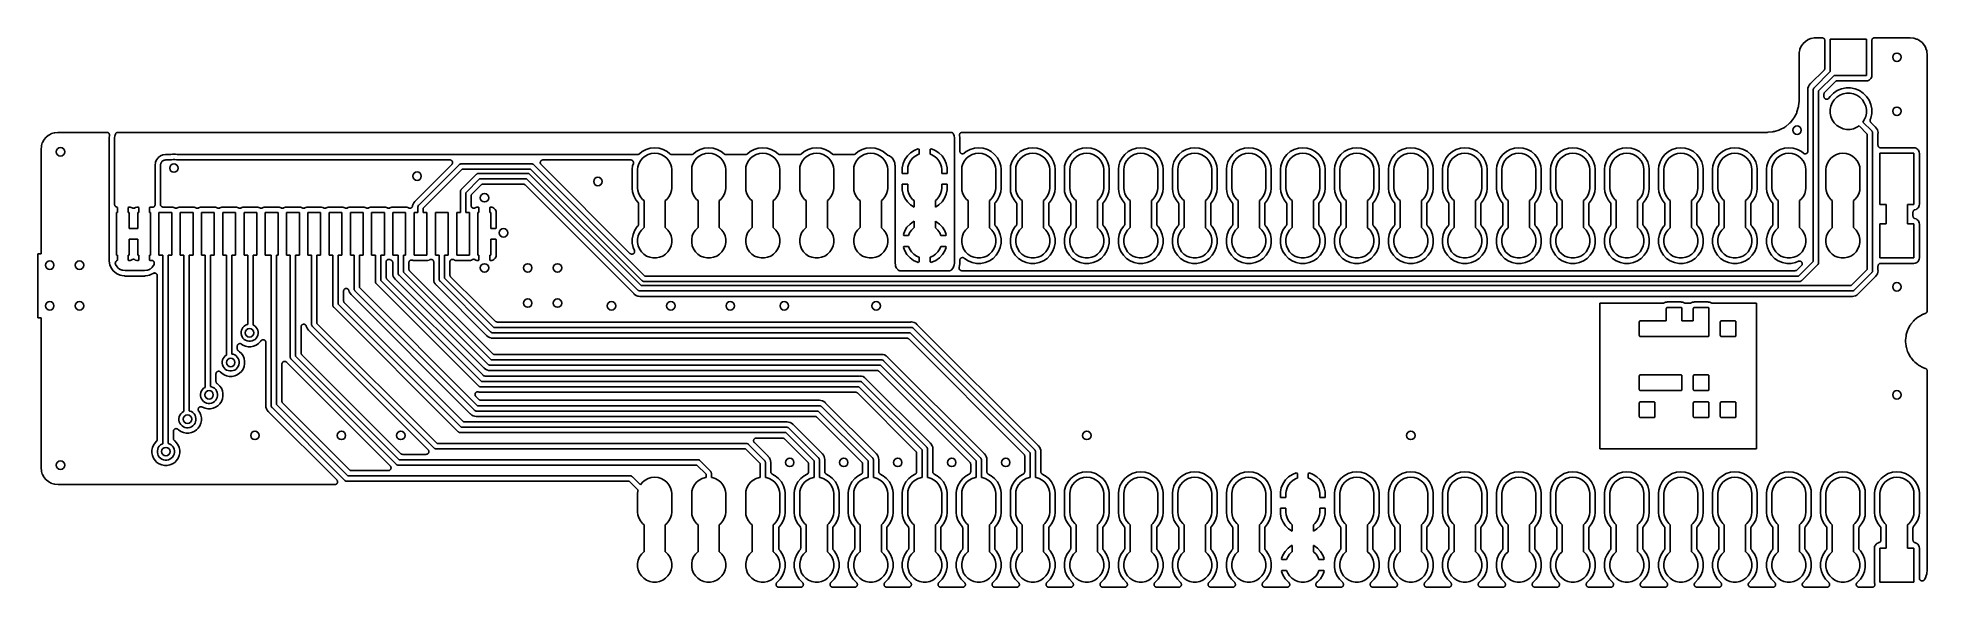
# Model space of a CAD drawing. Extents: x 74.5 to 163.3, y -89.7 to -63.9.
import ezdxf

# ---------------------------------------------------------------- set-up
doc = ezdxf.new("R2010")
doc.units = 0
doc.layers.add('BLACK', color=7, linetype='CONTINUOUS')

msp = doc.modelspace()

# ---------------------------------------------------------------- linework, layer by layer
at = {"layer": 'BLACK', "linetype": 'CONTINUOUS'}
for p, q in [((157.624, -64.0223), (157.732, -63.9517)), ((157.732, -63.9517), (157.734, -63.9508)), ((157.734, -63.9508), (157.744, -63.9456)), ((157.744, -63.9456), (157.754, -63.9402)), ((157.754, -63.9402), (157.873, -63.8919)), ((157.873, -63.8919), (157.875, -63.8912)), ((157.875, -63.8912), (157.886, -63.8881)), ((157.886, -63.8881), (157.897, -63.8848)), ((157.897, -63.8848), (158.036, -63.8582)), ((158.036, -63.8582), (158.038, -63.8579)), ((158.038, -63.8579), (158.046, -63.8573)), ((158.046, -63.8573), (158.054, -63.8561)), ((158.054, -63.8561), (158.113, -63.8534)), ((158.113, -63.8534), (158.115, -63.8533)), ((158.115, -63.8533), (158.117, -63.8534)), ((158.117, -63.8534), (158.119, -63.8532)), ((158.119, -63.8532), (158.406, -63.8533)), ((158.406, -63.8533), (158.407, -63.8533)), ((158.407, -63.8533), (158.407, -63.8533)), ((158.407, -63.8533), (158.407, -63.8533)), ((158.407, -63.8533), (158.408, -63.8533)), ((158.408, -63.8533), (158.42, -63.8546)), ((158.42, -63.8546), (158.432, -63.8559)), ((158.432, -63.8559), (158.432, -63.856)), ((158.432, -63.856), (158.433, -63.8561)), ((158.433, -63.8561), (158.444, -63.8597)), ((158.444, -63.8597), (158.455, -63.8632)), ((158.455, -63.8632), (158.456, -63.8634)), ((158.456, -63.8634), (158.456, -63.8636)), ((158.456, -63.8636), (158.467, -63.8693)), ((158.467, -63.8693), (158.477, -63.875)), ((158.477, -63.875), (158.478, -63.8753)), ((158.478, -63.8753), (158.478, -63.8755)), ((158.478, -63.8755), (158.487, -63.8832)), ((158.487, -63.8832), (158.496, -63.8908)), ((158.496, -63.8908), (158.497, -63.8911)), ((158.497, -63.8911), (158.497, -63.8914)), ((158.497, -63.8914), (158.504, -63.9007)), ((158.504, -63.9007), (158.512, -63.91)), ((158.512, -63.91), (158.512, -63.9104)), ((158.512, -63.9104), (158.512, -63.9108)), ((158.512, -63.9108), (158.518, -63.9212)), ((158.518, -63.9212), (158.524, -63.9319)), ((158.524, -63.9319), (158.524, -63.9323)), ((158.524, -63.9323), (158.524, -63.9327)), ((158.524, -63.9327), (158.527, -63.9441)), ((158.527, -63.9441), (158.531, -63.9556)), ((158.531, -63.9556), (158.531, -63.9561)), ((158.531, -63.9561), (158.531, -63.9565)), ((158.531, -63.9565), (158.532, -63.9684)), ((158.532, -63.9684), (158.533, -63.9803)), ((158.789, -65.4432), (158.789, -63.92)), ((158.789, -63.92), (160.489, -63.92)), ((160.489, -63.92), (160.489, -65.62)), ((160.745, -63.9789), (160.746, -63.9671)), ((160.746, -63.9671), (160.747, -63.9551)), ((160.747, -63.9551), (160.748, -63.9547)), ((160.748, -63.9543), (160.751, -63.9429)), ((160.748, -63.9547), (160.748, -63.9543)), ((160.751, -63.9429), (160.755, -63.9315)), ((160.755, -63.9307), (160.761, -63.9202)), ((160.755, -63.9311), (160.755, -63.9307)), ((160.755, -63.9315), (160.755, -63.9311)), ((160.761, -63.9202), (160.767, -63.9097)), ((160.767, -63.909), (160.775, -63.8998)), ((160.767, -63.9093), (160.767, -63.909)), ((160.767, -63.9097), (160.767, -63.9093)), ((160.775, -63.8998), (160.782, -63.8906)), ((160.782, -63.8906), (160.783, -63.8903)), ((160.783, -63.89), (160.792, -63.8825)), ((160.783, -63.8903), (160.783, -63.89)), ((160.792, -63.8825), (160.802, -63.8749)), ((160.802, -63.8744), (160.813, -63.8689)), ((160.802, -63.8747), (160.802, -63.8744)), ((160.802, -63.8749), (160.802, -63.8747)), ((160.813, -63.8689), (160.823, -63.8633)), ((160.823, -63.8633), (160.824, -63.8632)), ((160.824, -63.863), (160.836, -63.8596)), ((160.824, -63.8632), (160.824, -63.863)), ((160.836, -63.8596), (160.847, -63.8561)), ((160.847, -63.8561), (160.848, -63.8561)), ((160.848, -63.856), (160.86, -63.8549)), ((160.848, -63.8561), (160.848, -63.856)), ((160.86, -63.8549), (160.872, -63.8537)), ((160.872, -63.8537), (162.536, -63.854)), ((162.536, -63.854), (162.538, -63.854)), ((162.538, -63.854), (162.544, -63.8546)), ((162.544, -63.8546), (162.549, -63.8546)), ((162.549, -63.8546), (162.701, -63.8695)), ((162.701, -63.8695), (162.702, -63.8697)), ((162.702, -63.8697), (162.714, -63.8721)), ((162.714, -63.8721), (162.725, -63.8743)), ((162.725, -63.8743), (162.848, -63.9115)), ((162.848, -63.9115), (162.85, -63.912)), ((162.85, -63.912), (162.86, -63.9166)), ((162.86, -63.9166), (162.871, -63.9209)), ((162.871, -63.9209), (162.985, -63.9814)), ((157.326, -64.5645), (157.327, -64.5516)), ((157.326, -64.5663), (157.326, -64.5645)), ((157.326, -66.8194), (157.326, -64.5663)), ((157.327, -64.5516), (157.329, -64.54)), ((157.329, -64.54), (157.355, -64.4171)), ((157.355, -64.4154), (157.359, -64.4044)), ((157.355, -64.4171), (157.355, -64.4154)), ((157.359, -64.4044), (157.362, -64.3935)), ((157.362, -64.3935), (157.413, -64.2751)), ((157.413, -64.2751), (157.414, -64.2735)), ((157.414, -64.2735), (157.419, -64.2634)), ((157.419, -64.2634), (157.425, -64.2534)), ((157.425, -64.2534), (157.497, -64.1471)), ((157.497, -64.1471), (157.498, -64.1456)), ((157.498, -64.1456), (157.506, -64.1369)), ((157.506, -64.1369), (157.513, -64.1281)), ((157.513, -64.1281), (157.605, -64.0379)), ((157.605, -64.0379), (157.606, -64.0367)), ((157.606, -64.0367), (157.615, -64.0296)), ((157.615, -64.0296), (157.624, -64.0223)), ((158.533, -63.9803), (158.533, -65.2873)), ((160.745, -63.9798), (160.745, -63.9789)), ((160.745, -63.9807), (160.745, -63.9798)), ((160.745, -63.9798), (160.745, -63.9798)), ((160.745, -63.9798), (160.745, -63.9798)), ((160.745, -65.6138), (160.745, -63.9807)), ((162.985, -63.9814), (162.986, -63.9822)), ((162.986, -63.9822), (162.996, -63.9888)), ((162.996, -63.9888), (163.005, -63.9951)), ((163.005, -63.9951), (163.105, -64.0765)), ((163.105, -64.0765), (163.106, -64.0776)), ((163.106, -64.0776), (163.115, -64.0858)), ((163.115, -64.0858), (163.123, -64.0939)), ((163.123, -64.0939), (163.205, -64.1932)), ((163.205, -64.1932), (163.206, -64.1945)), ((163.206, -64.1945), (163.212, -64.2042)), ((163.212, -64.2042), (163.219, -64.2137)), ((163.219, -64.2137), (163.28, -64.327)), ((163.28, -64.327), (163.281, -64.3285)), ((163.281, -64.3285), (163.285, -64.3392)), ((163.285, -64.3392), (163.289, -64.3498)), ((163.289, -64.3498), (163.328, -64.4728)), ((163.328, -64.4728), (163.328, -64.4745)), ((163.328, -64.4745), (163.33, -64.4858)), ((163.33, -64.4858), (163.333, -64.4971)), ((163.333, -64.4971), (163.348, -64.6472)), ((163.348, -64.6472), (163.348, -64.649)), ((163.348, -64.649), (163.348, -64.6548)), ((163.348, -64.6548), (163.349, -64.6605)), ((163.349, -64.6605), (163.349, -76.6922)), ((158.496, -65.3771), (157.865, -66.0084)), ((158.031, -66.2013), (158.789, -65.4432)), ((158.966, -65.62), (158.24, -66.3458)), ((158.503, -65.368), (158.496, -65.3771)), ((158.511, -65.359), (158.503, -65.368)), ((158.512, -65.3579), (158.511, -65.3584)), ((158.511, -65.3584), (158.511, -65.359)), ((158.517, -65.3476), (158.512, -65.3579)), ((158.523, -65.3373), (158.517, -65.3476)), ((158.527, -65.3248), (158.523, -65.3361)), ((158.523, -65.3361), (158.523, -65.3366)), ((158.523, -65.3366), (158.523, -65.3373)), ((158.53, -65.3137), (158.527, -65.3248)), ((158.531, -65.3124), (158.53, -65.313)), ((158.53, -65.313), (158.53, -65.3137)), ((158.532, -65.3007), (158.531, -65.3124)), ((158.533, -65.289), (158.532, -65.3007)), ((158.533, -65.2873), (158.533, -65.2877)), ((158.533, -65.2877), (158.533, -65.2877)), ((158.533, -65.2877), (158.533, -65.2877)), ((158.533, -65.2877), (158.533, -65.289)), ((160.489, -65.62), (158.966, -65.62)), ((160.701, -65.7618), (160.725, -65.7177)), ((160.725, -65.7177), (160.739, -65.6698)), ((160.739, -65.6698), (160.745, -65.6138)), ((157.735, -66.2816), (157.734, -66.294)), ((157.734, -66.294), (157.735, -66.3064)), ((157.741, -66.2197), (157.735, -66.2816)), ((157.735, -66.2816), (157.735, -66.2816)), ((157.735, -66.3064), (157.736, -66.3082)), ((157.736, -66.3082), (157.735, -66.3135)), ((157.735, -66.3135), (157.736, -66.3188)), ((157.736, -66.3188), (157.736, -69.1842)), ((157.763, -66.1483), (157.741, -66.2197)), ((157.798, -66.0824), (157.763, -66.1483)), ((157.846, -66.0247), (157.798, -66.0824)), ((157.855, -66.0168), (157.846, -66.0247)), ((157.859, -66.013), (157.855, -66.0168)), ((157.863, -66.0097), (157.859, -66.013)), ((157.865, -66.0084), (157.863, -66.0097)), ((157.989, -66.294), (157.99, -66.2879)), ((157.99, -66.3001), (157.989, -66.294)), ((157.99, -66.2879), (157.992, -66.2695)), ((157.99, -66.2879), (157.99, -66.2879)), ((157.99, -74.3702), (157.99, -66.3001)), ((157.992, -66.2695), (157.999, -66.2459)), ((157.999, -66.2459), (158.011, -66.2242)), ((158.011, -66.2242), (158.026, -66.2052)), ((158.026, -66.2052), (158.031, -66.2013)), ((158.24, -66.3458), (158.24, -74.4159)), ((158.494, -66.5018), (158.495, -66.4901)), ((158.494, -66.5031), (158.494, -66.5018)), ((158.494, -66.5032), (158.494, -66.5031)), ((158.494, -66.5031), (158.494, -66.5031)), ((158.494, -66.5036), (158.494, -66.5032)), ((158.494, -66.6178), (158.494, -66.5036)), ((158.495, -66.6299), (158.494, -66.6178)), ((158.495, -66.4901), (158.497, -66.4785)), ((158.496, -66.6421), (158.495, -66.6299)), ((158.497, -66.4772), (158.5, -66.466)), ((158.497, -66.4778), (158.497, -66.4772)), ((158.497, -66.4785), (158.497, -66.4778)), ((158.5, -66.466), (158.504, -66.4548)), ((158.504, -66.4536), (158.51, -66.4432)), ((158.504, -66.4542), (158.504, -66.4536)), ((158.504, -66.4548), (158.504, -66.4542)), ((158.51, -66.4432), (158.515, -66.4329)), ((158.515, -66.4329), (158.516, -66.4324)), ((158.516, -66.4318), (158.524, -66.4229)), ((158.516, -66.4324), (158.516, -66.4318)), ((158.524, -66.4229), (158.531, -66.4138)), ((158.531, -66.4138), (159.032, -65.913)), ((158.781, -66.6062), (158.727, -66.6884)), ((158.935, -66.4525), (158.781, -66.6062)), ((159.116, -66.3316), (158.935, -66.4525)), ((159.032, -65.9127), (159.033, -65.9118)), ((159.032, -65.913), (159.032, -65.9127)), ((159.032, -65.9127), (159.032, -65.9127)), ((159.032, -65.9127), (159.032, -65.9127)), ((159.033, -65.9118), (159.042, -65.9045)), ((159.042, -65.9045), (159.051, -65.8971)), ((159.051, -65.8971), (159.052, -65.8967)), ((159.052, -65.8967), (159.053, -65.8963)), ((159.053, -65.8963), (159.063, -65.8909)), ((159.063, -65.8909), (159.073, -65.8854)), ((159.073, -65.8854), (159.074, -65.8852)), ((159.074, -65.8852), (159.075, -65.8849)), ((159.075, -65.8849), (159.086, -65.8816)), ((159.086, -65.8816), (159.097, -65.8783)), ((159.097, -65.8783), (159.098, -65.8782)), ((159.097, -66.6498), (159.236, -66.5567)), ((159.098, -65.878), (159.11, -65.877)), ((159.098, -65.8782), (159.098, -65.878)), ((159.11, -65.877), (159.122, -65.8758)), ((159.317, -66.2484), (159.116, -66.3316)), ((159.122, -65.8758), (160.483, -65.8758)), ((159.236, -66.5567), (159.391, -66.4927)), ((159.53, -66.206), (159.317, -66.2484)), ((159.391, -66.4927), (159.555, -66.46)), ((159.748, -66.206), (159.53, -66.206)), ((159.555, -66.46), (159.723, -66.46)), ((159.723, -66.46), (159.887, -66.4927)), ((159.961, -66.2484), (159.748, -66.206)), ((159.887, -66.4927), (160.042, -66.5567)), ((160.162, -66.3316), (159.961, -66.2484)), ((160.042, -66.5567), (160.181, -66.6498)), ((160.343, -66.4525), (160.162, -66.3316)), ((160.497, -66.6062), (160.343, -66.4525)), ((160.483, -65.8758), (160.539, -65.8703)), ((160.617, -66.7871), (160.497, -66.6062)), ((160.539, -65.8703), (160.587, -65.8558)), ((160.587, -65.8558), (160.631, -65.8322)), ((160.631, -65.8322), (160.669, -65.8005)), ((160.669, -65.8005), (160.701, -65.7618)), ((157.094, -67.6), (157.195, -67.4092)), ((157.195, -67.4092), (157.21, -67.3747)), ((157.21, -67.373), (157.225, -67.3391)), ((157.21, -67.3747), (157.21, -67.373)), ((157.21, -67.373), (157.21, -67.373)), ((157.225, -67.3391), (157.287, -67.1323)), ((157.287, -67.1323), (157.295, -67.0956)), ((157.295, -67.0939), (157.303, -67.0578)), ((157.295, -67.0956), (157.295, -67.0939)), ((157.295, -67.0939), (157.295, -67.0939)), ((157.303, -67.0578), (157.324, -66.8365)), ((157.324, -66.8365), (157.326, -66.8194)), ((157.324, -66.8365), (157.324, -66.8365)), ((158.496, -66.6423), (158.496, -66.6421)), ((158.496, -66.6425), (158.496, -66.6423)), ((158.5, -66.6542), (158.496, -66.6425)), ((158.503, -66.6659), (158.5, -66.6542)), ((158.504, -66.666), (158.503, -66.6659)), ((158.504, -66.6662), (158.504, -66.666)), ((158.509, -66.6769), (158.504, -66.6662)), ((158.515, -66.6878), (158.509, -66.6769)), ((158.515, -66.6879), (158.515, -66.6878)), ((158.515, -66.6881), (158.515, -66.6879)), ((158.523, -66.6975), (158.515, -66.6881)), ((158.531, -66.7071), (158.523, -66.6975)), ((158.531, -66.7072), (158.531, -66.7071)), ((158.531, -66.7073), (158.531, -66.7072)), ((158.54, -66.7151), (158.531, -66.7073)), ((158.55, -66.7229), (158.54, -66.7151)), ((158.55, -66.723), (158.55, -66.7229)), ((158.55, -66.7231), (158.55, -66.723)), ((158.561, -66.729), (158.55, -66.7231)), ((158.571, -66.7347), (158.561, -66.729)), ((158.572, -66.7348), (158.571, -66.7347)), ((158.572, -66.7349), (158.572, -66.7348)), ((158.584, -66.7386), (158.572, -66.7349)), ((158.595, -66.7421), (158.584, -66.7386)), ((158.595, -66.7422), (158.595, -66.7421)), ((158.608, -66.7435), (158.595, -66.7422)), ((158.595, -66.7422), (158.595, -66.7422)), ((158.62, -66.7448), (158.608, -66.7435)), ((158.632, -66.7437), (158.62, -66.7448)), ((158.62, -66.7448), (158.62, -66.7448)), ((158.62, -66.7448), (158.62, -66.7448)), ((158.644, -66.7426), (158.632, -66.7437)), ((158.645, -66.7426), (158.644, -66.7426)), ((158.657, -66.7391), (158.645, -66.7426)), ((158.645, -66.7426), (158.645, -66.7426)), ((158.668, -66.7357), (158.657, -66.7391)), ((158.669, -66.7356), (158.668, -66.7356)), ((158.668, -66.7356), (158.668, -66.7357)), ((158.679, -66.7299), (158.669, -66.7356)), ((158.69, -66.7243), (158.679, -66.7299)), ((158.691, -66.7241), (158.69, -66.7241)), ((158.69, -66.7241), (158.69, -66.7243)), ((158.7, -66.7164), (158.691, -66.7241)), ((158.71, -66.7088), (158.7, -66.7164)), ((158.718, -66.6993), (158.71, -66.7085)), ((158.71, -66.7085), (158.71, -66.7086)), ((158.71, -66.7086), (158.71, -66.7088)), ((158.726, -66.6898), (158.718, -66.6993)), ((158.727, -66.6884), (158.726, -66.6895)), ((158.726, -66.6895), (158.726, -66.6896)), ((158.726, -66.6896), (158.726, -66.6896)), ((158.726, -66.6896), (158.726, -66.6898)), ((158.789, -67.2263), (158.822, -67.0621)), ((158.789, -67.3937), (158.789, -67.2263)), ((158.822, -67.5579), (158.789, -67.3937)), ((158.822, -67.0621), (158.886, -66.9074)), ((158.886, -66.9074), (158.979, -66.7682)), ((158.979, -66.7682), (159.097, -66.6498)), ((160.181, -66.6498), (160.299, -66.7682)), ((160.299, -66.7682), (160.392, -66.9074)), ((160.392, -66.9074), (160.456, -67.0621)), ((160.456, -67.0621), (160.489, -67.2263)), ((160.489, -67.3937), (160.456, -67.5579)), ((160.489, -67.2263), (160.489, -67.3937)), ((160.701, -66.988), (160.617, -66.7871)), ((160.743, -67.2013), (160.701, -66.988)), ((160.701, -67.632), (160.743, -67.4187)), ((160.743, -67.4187), (160.743, -67.2013)), ((75.0087, -68.4294), (75.122, -68.3681)), ((75.122, -68.3681), (75.1235, -68.3673)), ((75.1235, -68.3673), (75.1342, -68.363)), ((75.1342, -68.363), (75.1448, -68.3585)), ((75.1448, -68.3585), (75.2678, -68.3205)), ((75.2678, -68.3205), (75.2695, -68.3199)), ((75.2695, -68.3199), (75.2808, -68.3178)), ((75.2808, -68.3178), (75.2921, -68.3155)), ((75.2921, -68.3155), (75.4422, -68.2997)), ((75.4422, -68.2997), (75.444, -68.2995)), ((75.444, -68.2995), (75.4498, -68.2996)), ((75.4498, -68.2996), (75.4555, -68.299)), ((75.4555, -68.299), (77.7399, -68.299)), ((77.7399, -68.299), (77.7417, -68.299)), ((77.7417, -68.299), (77.7495, -68.2999)), ((77.7495, -68.2999), (77.7574, -68.3002)), ((77.7574, -68.3002), (77.7618, -68.3013)), ((77.7618, -68.3013), (77.7663, -68.3018)), ((77.7663, -68.3018), (77.7738, -68.3042)), ((77.7738, -68.3042), (77.7815, -68.306)), ((77.7815, -68.306), (77.7856, -68.3079)), ((77.7856, -68.3079), (77.79, -68.3093)), ((77.79, -68.3093), (77.7969, -68.3131)), ((77.7969, -68.3131), (77.804, -68.3163)), ((77.804, -68.3163), (77.8077, -68.319)), ((77.8077, -68.319), (77.8117, -68.3212)), ((77.8117, -68.3212), (77.8177, -68.3263)), ((77.8177, -68.3263), (77.8241, -68.3309)), ((77.8241, -68.3309), (77.8272, -68.3342)), ((77.8272, -68.3342), (77.8307, -68.3371)), ((77.8307, -68.3371), (77.8356, -68.3433)), ((77.8356, -68.3433), (77.841, -68.349)), ((77.841, -68.349), (77.8434, -68.3529)), ((77.8434, -68.3529), (77.8462, -68.3565)), ((77.8462, -68.3565), (77.8498, -68.3634)), ((77.8498, -68.3634), (77.854, -68.3701)), ((77.854, -68.3701), (77.8556, -68.3744)), ((77.8556, -68.3744), (77.8577, -68.3784)), ((77.8577, -68.3784), (77.8599, -68.386)), ((77.8599, -68.386), (77.8627, -68.3933)), ((77.8627, -68.3933), (77.8634, -68.3978)), ((77.8634, -68.3978), (77.8647, -68.4022)), ((77.8647, -68.4022), (77.8654, -68.41)), ((77.8654, -68.41), (77.8667, -68.4178)), ((78.1284, -68.4271), (78.149, -68.3774)), ((78.149, -68.3774), (78.1493, -68.3768)), ((78.1493, -68.3768), (78.1497, -68.3758)), ((78.1493, -68.3768), (78.1493, -68.3768)), ((78.1493, -68.3768), (78.1493, -68.3768)), ((78.1497, -68.3758), (78.1555, -68.3654)), ((78.1555, -68.3654), (78.1611, -68.355)), ((78.1611, -68.355), (78.1614, -68.3546)), ((78.1614, -68.3546), (78.1617, -68.3541)), ((78.1617, -68.3541), (78.1694, -68.345)), ((78.1694, -68.345), (78.1769, -68.3359)), ((78.1769, -68.3359), (78.1773, -68.3355)), ((78.1773, -68.3355), (78.1777, -68.3351)), ((78.1777, -68.3351), (78.1869, -68.3277)), ((78.1869, -68.3277), (78.1961, -68.3202)), ((78.1961, -68.3202), (78.1966, -68.32)), ((78.1966, -68.32), (78.197, -68.3196)), ((78.197, -68.3196), (78.2075, -68.3141)), ((78.2075, -68.3141), (78.218, -68.3086)), ((78.218, -68.3086), (78.2185, -68.3084)), ((78.2185, -68.3084), (78.219, -68.3082)), ((78.219, -68.3082), (78.2304, -68.3048)), ((78.2304, -68.3048), (78.2417, -68.3014)), ((78.2417, -68.3014), (78.2423, -68.3014)), ((78.2423, -68.3014), (78.2428, -68.3012)), ((78.2428, -68.3012), (78.2546, -68.3002)), ((78.2546, -68.3002), (78.2664, -68.299)), ((78.2664, -68.299), (117.441, -68.299)), ((117.441, -68.299), (117.441, -68.299)), ((117.441, -68.299), (117.441, -68.299)), ((117.441, -68.299), (117.441, -68.299)), ((117.441, -68.299), (117.442, -68.299)), ((117.442, -68.299), (117.454, -68.3003)), ((117.454, -68.3003), (117.466, -68.3015)), ((117.466, -68.3015), (117.466, -68.3017)), ((117.466, -68.3017), (117.467, -68.3018)), ((117.467, -68.3018), (117.478, -68.3054)), ((117.478, -68.3054), (117.49, -68.3088)), ((117.49, -68.3088), (117.49, -68.3091)), ((117.49, -68.3091), (117.491, -68.3093)), ((117.491, -68.3093), (117.501, -68.315)), ((117.501, -68.315), (117.511, -68.3206)), ((117.511, -68.3206), (117.512, -68.3209)), ((117.512, -68.3209), (117.512, -68.3212)), ((117.512, -68.3212), (117.521, -68.3288)), ((117.521, -68.3288), (117.531, -68.3364)), ((117.531, -68.3364), (117.531, -68.3368)), ((117.531, -68.3368), (117.531, -68.3371)), ((117.531, -68.3371), (117.539, -68.3464)), ((117.539, -68.3464), (117.546, -68.3555)), ((117.546, -68.3555), (117.547, -68.356)), ((117.547, -68.356), (117.547, -68.3565)), ((117.547, -68.3565), (117.552, -68.367)), ((117.552, -68.367), (117.558, -68.3774)), ((117.558, -68.3774), (117.579, -68.4271)), ((117.84, -68.416), (117.842, -68.4083)), ((117.841, -68.4206), (117.84, -68.416)), ((117.842, -68.4083), (117.843, -68.4005)), ((117.843, -68.4005), (117.844, -68.3961)), ((117.844, -68.3961), (117.845, -68.3916)), ((117.845, -68.3916), (117.848, -68.3843)), ((117.848, -68.3843), (117.85, -68.3768)), ((117.85, -68.3768), (117.852, -68.3728)), ((117.852, -68.3728), (117.854, -68.3685)), ((117.854, -68.3685), (117.858, -68.3619)), ((117.858, -68.3619), (117.862, -68.355)), ((117.862, -68.355), (117.865, -68.3515)), ((117.865, -68.3515), (117.867, -68.3476)), ((117.867, -68.3476), (117.873, -68.3419)), ((117.873, -68.3419), (117.878, -68.3359)), ((117.878, -68.3359), (117.881, -68.333)), ((117.881, -68.333), (117.884, -68.3297)), ((117.884, -68.3297), (117.891, -68.3252)), ((117.891, -68.3252), (117.897, -68.3202)), ((117.897, -68.3202), (117.901, -68.3181)), ((117.901, -68.3181), (117.905, -68.3155)), ((117.905, -68.3155), (117.912, -68.3123)), ((117.912, -68.3123), (117.919, -68.3086)), ((117.919, -68.3086), (117.923, -68.3073)), ((117.923, -68.3073), (117.927, -68.3054)), ((117.927, -68.3054), (117.935, -68.3037)), ((117.935, -68.3037), (117.942, -68.3014)), ((117.942, -68.3014), (117.947, -68.301)), ((117.947, -68.301), (117.951, -68.3)), ((117.951, -68.3), (117.959, -68.2998)), ((117.959, -68.2998), (117.967, -68.299)), ((117.967, -68.299), (155.846, -68.299)), ((155.846, -68.299), (155.861, -68.2976)), ((155.861, -68.2976), (155.863, -68.2974)), ((155.863, -68.2974), (155.869, -68.2975)), ((155.869, -68.2975), (155.874, -68.2969)), ((155.874, -68.2969), (155.875, -68.2969)), ((155.875, -68.2969), (156.09, -68.2744)), ((156.09, -68.2744), (156.126, -68.2669)), ((156.126, -68.2669), (156.128, -68.2665)), ((156.128, -68.2665), (156.164, -68.2596)), ((156.128, -68.2665), (156.128, -68.2665)), ((156.164, -68.2596), (156.371, -68.1957)), ((156.371, -68.1957), (156.405, -68.1812)), ((156.405, -68.1812), (156.407, -68.1805)), ((156.407, -68.1805), (156.441, -68.1667)), ((156.407, -68.1805), (156.407, -68.1805)), ((156.441, -68.1667), (156.631, -68.0639)), ((156.631, -68.0639), (156.662, -68.043)), ((156.662, -68.043), (156.664, -68.0421)), ((156.664, -68.0421), (156.694, -68.0218)), ((156.664, -68.0421), (156.664, -68.0421)), ((156.694, -68.0218), (156.861, -67.8841)), ((156.861, -67.8841), (156.887, -67.8576)), ((156.887, -67.8576), (156.889, -67.8563)), ((156.889, -67.8563), (156.915, -67.8305)), ((156.889, -67.8563), (156.889, -67.8563)), ((156.915, -67.8305), (157.051, -67.6631)), ((157.051, -67.6631), (157.072, -67.632)), ((157.072, -67.632), (157.073, -67.6305)), ((157.073, -67.6305), (157.094, -67.6)), ((157.073, -67.6305), (157.073, -67.6305)), ((158.886, -67.7126), (158.822, -67.5579)), ((158.979, -67.8518), (158.886, -67.7126)), ((159.097, -67.9702), (158.979, -67.8518)), ((159.236, -68.0633), (159.097, -67.9702)), ((159.391, -68.1273), (159.236, -68.0633)), ((159.555, -68.16), (159.391, -68.1273)), ((159.723, -68.16), (159.555, -68.16)), ((159.887, -68.1273), (159.723, -68.16)), ((160.042, -68.0633), (159.887, -68.1273)), ((160.146, -67.9936), (160.042, -68.0633)), ((160.53, -68.3778), (160.146, -67.9936)), ((160.392, -67.7126), (160.323, -67.8168)), ((160.323, -67.8168), (160.739, -68.2333)), ((160.456, -67.5579), (160.392, -67.7126)), ((160.53, -74.7512), (160.53, -68.3778)), ((160.664, -67.7448), (160.665, -67.733)), ((160.664, -67.7454), (160.664, -67.7448)), ((160.664, -67.7459), (160.664, -67.7454)), ((160.665, -67.7577), (160.664, -67.7459)), ((160.665, -67.733), (160.666, -67.7213)), ((160.666, -67.7695), (160.665, -67.7577)), ((160.666, -67.7202), (160.67, -67.7089)), ((160.666, -67.7208), (160.666, -67.7202)), ((160.666, -67.7213), (160.666, -67.7208)), ((160.666, -67.7701), (160.666, -67.7695)), ((160.666, -67.7706), (160.666, -67.7701)), ((160.67, -67.7819), (160.666, -67.7706)), ((160.67, -67.7089), (160.673, -67.6976)), ((160.673, -67.7933), (160.67, -67.7819)), ((160.673, -67.6976), (160.701, -67.632)), ((160.673, -67.7938), (160.673, -67.7933)), ((160.673, -67.7944), (160.673, -67.7938)), ((160.679, -67.8048), (160.673, -67.7944)), ((160.684, -67.8153), (160.679, -67.8048)), ((160.685, -67.8158), (160.684, -67.8153)), ((160.685, -67.8163), (160.685, -67.8158)), ((160.692, -67.8254), (160.685, -67.8163)), ((160.7, -67.8347), (160.692, -67.8254)), ((160.7, -67.8355), (160.7, -67.8347)), ((160.701, -67.8355), (160.7, -67.8355)), ((160.7, -67.8355), (160.7, -67.8355)), ((160.701, -67.836), (160.701, -67.8355)), ((160.905, -68.0404), (160.701, -67.836)), ((160.739, -68.2333), (160.744, -68.2372)), ((160.744, -68.2372), (160.748, -68.2419)), ((160.748, -68.2419), (160.759, -68.2562)), ((160.759, -68.2562), (160.77, -68.2765)), ((160.77, -68.2765), (160.771, -68.2779)), ((160.771, -68.2779), (160.778, -68.3015)), ((160.778, -68.3015), (160.78, -68.3199)), ((160.78, -68.3199), (160.78, -68.3199)), ((160.78, -68.3199), (160.781, -68.326)), ((160.781, -68.326), (160.78, -68.3321)), ((160.78, -68.3321), (160.78, -74.7969)), ((160.91, -68.0438), (160.905, -68.0404)), ((160.913, -68.0477), (160.91, -68.0438)), ((160.915, -68.0488), (160.913, -68.0477)), ((160.924, -68.0567), (160.915, -68.0488)), ((160.972, -68.1144), (160.924, -68.0567)), ((161.007, -68.1803), (160.972, -68.1144)), ((161.029, -68.2517), (161.007, -68.1803)), ((161.035, -68.3134), (161.029, -68.2517)), ((161.034, -68.3491), (161.035, -68.3438)), ((161.034, -68.3508), (161.034, -68.3491)), ((161.034, -68.9022), (161.034, -68.3508)), ((161.035, -68.3136), (161.035, -68.3134)), ((161.036, -68.326), (161.035, -68.3136)), ((161.035, -68.3384), (161.036, -68.326)), ((161.035, -68.3438), (161.035, -68.3384)), ((74.649, -69.1097), (74.6496, -69.1045)), ((74.649, -69.1115), (74.649, -69.1097)), ((74.649, -74.02), (74.649, -69.1115)), ((74.6496, -69.0991), (74.6645, -68.9475)), ((74.6496, -69.1045), (74.6496, -69.0991)), ((74.6645, -68.9475), (74.6647, -68.9457)), ((74.6647, -68.9457), (74.6671, -68.9344)), ((74.6671, -68.9344), (74.6693, -68.9232)), ((74.6693, -68.9232), (74.7065, -68.7999)), ((74.7065, -68.7999), (74.707, -68.7982)), ((74.707, -68.7982), (74.7116, -68.7876)), ((74.7116, -68.7876), (74.7159, -68.777)), ((74.7159, -68.777), (74.7764, -68.6633)), ((74.7764, -68.6633), (74.7772, -68.6617)), ((74.7772, -68.6617), (74.7838, -68.6522)), ((74.7838, -68.6522), (74.7901, -68.6427)), ((74.7901, -68.6427), (74.8715, -68.5429)), ((74.8715, -68.5429), (74.8726, -68.5415)), ((74.8726, -68.5415), (74.8808, -68.5335)), ((74.8808, -68.5335), (74.8889, -68.5253)), ((74.8889, -68.5253), (74.9882, -68.4432)), ((74.9882, -68.4432), (74.9895, -68.4421)), ((74.9895, -68.4421), (74.9992, -68.4358)), ((74.9992, -68.4358), (75.0087, -68.4294)), ((77.8537, -68.5347), (77.851, -68.5762)), ((77.851, -68.5762), (77.851, -74.2988)), ((77.8658, -68.4426), (77.8537, -68.5347)), ((77.8661, -68.4347), (77.8658, -68.4426)), ((77.8669, -68.4269), (77.8661, -68.4347)), ((77.8667, -68.4178), (77.8665, -68.4224)), ((77.8665, -68.4224), (77.8669, -68.4269)), ((78.105, -68.5786), (78.1058, -68.5712)), ((78.105, -68.5803), (78.105, -68.5786)), ((78.105, -71.688), (78.105, -68.5803)), ((78.1058, -68.5712), (78.1061, -68.5638)), ((78.1061, -68.5638), (78.1199, -68.4592)), ((78.1199, -68.4592), (78.1201, -68.4574)), ((78.1201, -68.4574), (78.1209, -68.4542)), ((78.1209, -68.4542), (78.1212, -68.4509)), ((78.1212, -68.4509), (78.1239, -68.4422)), ((78.1239, -68.4422), (78.1261, -68.4333)), ((78.1261, -68.4333), (78.1275, -68.4303)), ((78.1275, -68.4303), (78.1284, -68.4271)), ((102.917, -69.2044), (102.784, -69.3132)), ((103.1, -69.1065), (102.917, -69.2044)), ((103.298, -69.0463), (103.1, -69.1065)), ((103.197, -69.3423), (103.348, -69.2966)), ((103.505, -69.0259), (103.298, -69.0463)), ((103.348, -69.2966), (103.505, -69.2811)), ((103.712, -69.0463), (103.505, -69.0259)), ((103.505, -69.2811), (103.662, -69.2966)), ((103.662, -69.2966), (103.813, -69.3423)), ((103.91, -69.1065), (103.712, -69.0463)), ((104.093, -69.2044), (103.91, -69.1065)), ((104.226, -69.3132), (104.093, -69.2044)), ((105.457, -69.2044), (105.324, -69.3132)), ((105.64, -69.1065), (105.457, -69.2044)), ((105.838, -69.0463), (105.64, -69.1065)), ((105.737, -69.3423), (105.888, -69.2966)), ((106.045, -69.0259), (105.838, -69.0463)), ((105.888, -69.2966), (106.045, -69.2811)), ((106.252, -69.0463), (106.045, -69.0259)), ((106.045, -69.2811), (106.202, -69.2966)), ((106.202, -69.2966), (106.353, -69.3423)), ((106.45, -69.1065), (106.252, -69.0463)), ((106.633, -69.2044), (106.45, -69.1065)), ((106.766, -69.3132), (106.633, -69.2044)), ((107.997, -69.2044), (107.864, -69.3132)), ((108.18, -69.1065), (107.997, -69.2044)), ((108.378, -69.0463), (108.18, -69.1065)), ((108.277, -69.3423), (108.428, -69.2966)), ((108.585, -69.0259), (108.378, -69.0463)), ((108.428, -69.2966), (108.585, -69.2811)), ((108.792, -69.0463), (108.585, -69.0259)), ((108.585, -69.2811), (108.742, -69.2966)), ((108.742, -69.2966), (108.893, -69.3423)), ((108.99, -69.1065), (108.792, -69.0463)), ((109.173, -69.2044), (108.99, -69.1065)), ((109.306, -69.3132), (109.173, -69.2044)), ((110.537, -69.2044), (110.404, -69.3132)), ((110.72, -69.1065), (110.537, -69.2044)), ((110.918, -69.0463), (110.72, -69.1065)), ((110.817, -69.3423), (110.968, -69.2966)), ((111.125, -69.0259), (110.918, -69.0463)), ((110.968, -69.2966), (111.125, -69.2811)), ((111.332, -69.0463), (111.125, -69.0259)), ((111.125, -69.2811), (111.282, -69.2966)), ((111.282, -69.2966), (111.433, -69.3423)), ((111.53, -69.1065), (111.332, -69.0463)), ((111.713, -69.2044), (111.53, -69.1065)), ((111.846, -69.3132), (111.713, -69.2044)), ((113.077, -69.2044), (112.944, -69.3132)), ((113.26, -69.1065), (113.077, -69.2044)), ((113.458, -69.0463), (113.26, -69.1065)), ((113.357, -69.3423), (113.508, -69.2966)), ((113.665, -69.0259), (113.458, -69.0463)), ((113.508, -69.2966), (113.665, -69.2811)), ((113.872, -69.0463), (113.665, -69.0259)), ((113.665, -69.2811), (113.822, -69.2966)), ((113.822, -69.2966), (113.973, -69.3423)), ((114.07, -69.1065), (113.872, -69.0463)), ((114.253, -69.2044), (114.07, -69.1065)), ((114.416, -69.3377), (114.253, -69.2044)), ((115.54, -69.2595), (115.392, -69.4051)), ((115.714, -69.1456), (115.54, -69.2595)), ((115.886, -69.0759), (115.714, -69.1456)), ((115.951, -69.0978), (115.886, -69.0759)), ((115.951, -69.3261), (115.951, -69.0978)), ((116.524, -69.0759), (116.459, -69.0978)), ((116.459, -69.0978), (116.459, -69.3261)), ((116.696, -69.1456), (116.524, -69.0759)), ((116.87, -69.2595), (116.696, -69.1456)), ((117.018, -69.4051), (116.87, -69.2595)), ((117.579, -68.4271), (117.579, -68.4288)), ((117.579, -68.4288), (117.58, -68.432)), ((117.58, -68.432), (117.582, -68.435)), ((117.582, -68.435), (117.584, -68.4439)), ((117.584, -68.4439), (117.586, -68.4526)), ((117.586, -68.4526), (117.586, -68.4559)), ((117.586, -68.4559), (117.587, -68.4592)), ((117.587, -68.4592), (117.601, -68.5638)), ((117.601, -68.5638), (117.601, -68.5655)), ((117.601, -68.5655), (117.601, -68.5729)), ((117.601, -68.5729), (117.602, -68.5803)), ((117.602, -68.5803), (117.602, -74.4217)), ((117.84, -68.4251), (117.841, -68.4206)), ((117.841, -68.4329), (117.84, -68.4251)), ((117.841, -68.4408), (117.841, -68.4329)), ((117.841, -68.4426), (117.841, -68.4408)), ((117.853, -68.5347), (117.841, -68.4426)), ((117.856, -68.5762), (117.853, -68.5347)), ((117.856, -69.1826), (117.856, -68.5762)), ((117.857, -69.1885), (117.856, -69.1826)), ((117.857, -69.1945), (117.857, -69.1885)), ((117.858, -69.2008), (117.857, -69.1945)), ((117.858, -69.2072), (117.858, -69.2008)), ((117.86, -69.2129), (117.858, -69.2072)), ((117.861, -69.2188), (117.86, -69.2129)), ((117.864, -69.2248), (117.861, -69.2188)), ((117.866, -69.231), (117.864, -69.2248)), ((117.868, -69.2362), (117.866, -69.231)), ((117.871, -69.2417), (117.868, -69.2362)), ((117.874, -69.2471), (117.871, -69.2417)), ((117.877, -69.2528), (117.874, -69.2471)), ((117.881, -69.2575), (117.877, -69.2528)), ((117.884, -69.2624), (117.881, -69.2575)), ((117.889, -69.267), (117.884, -69.2624)), ((117.893, -69.2721), (117.889, -69.267)), ((117.897, -69.2759), (117.893, -69.2721)), ((117.902, -69.2801), (117.897, -69.2759)), ((117.907, -69.2837), (117.902, -69.2801)), ((117.912, -69.2879), (117.907, -69.2837)), ((117.917, -69.2907), (117.912, -69.2879)), ((117.922, -69.294), (117.917, -69.2907)), ((117.928, -69.2966), (117.922, -69.294)), ((117.934, -69.2996), (117.928, -69.2966)), ((117.939, -69.3014), (117.934, -69.2996)), ((117.945, -69.3037), (117.939, -69.3014)), ((117.951, -69.3051), (117.945, -69.3037)), ((117.957, -69.307), (117.951, -69.3051)), ((118.013, -69.3056), (118.007, -69.3073)), ((118.018, -69.3045), (118.013, -69.3056)), ((118.024, -69.3021), (118.018, -69.3045)), ((118.031, -69.3003), (118.024, -69.3021)), ((118.036, -69.2976), (118.031, -69.3003)), ((118.041, -69.2953), (118.036, -69.2976)), ((118.047, -69.2918), (118.041, -69.2953)), ((118.053, -69.2888), (118.047, -69.2918)), ((118.057, -69.2851), (118.053, -69.2888)), ((118.062, -69.2819), (118.057, -69.2851)), ((118.064, -69.2807), (118.062, -69.2819)), ((118.157, -69.2044), (118.064, -69.2807)), ((118.34, -69.1065), (118.157, -69.2044)), ((118.538, -69.0463), (118.34, -69.1065)), ((118.437, -69.3423), (118.588, -69.2966)), ((118.745, -69.0259), (118.538, -69.0463)), ((118.588, -69.2966), (118.745, -69.2811)), ((118.952, -69.0463), (118.745, -69.0259)), ((118.745, -69.2811), (118.902, -69.2966)), ((118.902, -69.2966), (119.053, -69.3423)), ((119.15, -69.1065), (118.952, -69.0463)), ((119.333, -69.2044), (119.15, -69.1065)), ((119.494, -69.3361), (119.333, -69.2044)), ((120.697, -69.2044), (120.536, -69.3361)), ((120.88, -69.1065), (120.697, -69.2044)), ((121.078, -69.0463), (120.88, -69.1065)), ((120.977, -69.3423), (121.128, -69.2966)), ((121.285, -69.0259), (121.078, -69.0463)), ((121.128, -69.2966), (121.285, -69.2811)), ((121.492, -69.0463), (121.285, -69.0259)), ((121.285, -69.2811), (121.442, -69.2966)), ((121.442, -69.2966), (121.593, -69.3423)), ((121.69, -69.1065), (121.492, -69.0463)), ((121.873, -69.2044), (121.69, -69.1065)), ((122.034, -69.3361), (121.873, -69.2044)), ((123.237, -69.2044), (123.076, -69.3361)), ((123.42, -69.1065), (123.237, -69.2044)), ((123.618, -69.0463), (123.42, -69.1065)), ((123.517, -69.3423), (123.668, -69.2966)), ((123.825, -69.0259), (123.618, -69.0463)), ((123.668, -69.2966), (123.825, -69.2811)), ((124.032, -69.0463), (123.825, -69.0259)), ((123.825, -69.2811), (123.982, -69.2966)), ((123.982, -69.2966), (124.133, -69.3423)), ((124.23, -69.1065), (124.032, -69.0463)), ((124.413, -69.2044), (124.23, -69.1065)), ((124.574, -69.3361), (124.413, -69.2044)), ((125.777, -69.2044), (125.616, -69.3361)), ((125.96, -69.1065), (125.777, -69.2044)), ((126.158, -69.0463), (125.96, -69.1065)), ((126.057, -69.3423), (126.208, -69.2966)), ((126.365, -69.0259), (126.158, -69.0463)), ((126.208, -69.2966), (126.365, -69.2811)), ((126.572, -69.0463), (126.365, -69.0259)), ((126.365, -69.2811), (126.522, -69.2966)), ((126.522, -69.2966), (126.673, -69.3423)), ((126.77, -69.1065), (126.572, -69.0463)), ((126.953, -69.2044), (126.77, -69.1065)), ((127.114, -69.3361), (126.953, -69.2044)), ((128.317, -69.2044), (128.156, -69.3361)), ((128.5, -69.1065), (128.317, -69.2044)), ((128.698, -69.0463), (128.5, -69.1065)), ((128.597, -69.3423), (128.748, -69.2966)), ((128.905, -69.0259), (128.698, -69.0463)), ((128.748, -69.2966), (128.905, -69.2811)), ((129.112, -69.0463), (128.905, -69.0259)), ((128.905, -69.2811), (129.062, -69.2966)), ((129.062, -69.2966), (129.213, -69.3423)), ((129.31, -69.1065), (129.112, -69.0463)), ((129.493, -69.2044), (129.31, -69.1065)), ((129.654, -69.3361), (129.493, -69.2044)), ((130.857, -69.2044), (130.696, -69.3361)), ((131.04, -69.1065), (130.857, -69.2044)), ((131.238, -69.0463), (131.04, -69.1065)), ((131.137, -69.3423), (131.288, -69.2966)), ((131.445, -69.0259), (131.238, -69.0463)), ((131.288, -69.2966), (131.445, -69.2811)), ((131.652, -69.0463), (131.445, -69.0259)), ((131.445, -69.2811), (131.602, -69.2966)), ((131.602, -69.2966), (131.753, -69.3423)), ((131.85, -69.1065), (131.652, -69.0463)), ((132.033, -69.2044), (131.85, -69.1065)), ((132.194, -69.3361), (132.033, -69.2044)), ((133.397, -69.2044), (133.236, -69.3361)), ((133.58, -69.1065), (133.397, -69.2044)), ((133.778, -69.0463), (133.58, -69.1065)), ((133.677, -69.3423), (133.828, -69.2966)), ((133.985, -69.0259), (133.778, -69.0463)), ((133.828, -69.2966), (133.985, -69.2811)), ((134.192, -69.0463), (133.985, -69.0259)), ((133.985, -69.2811), (134.142, -69.2966)), ((134.142, -69.2966), (134.293, -69.3423)), ((134.39, -69.1065), (134.192, -69.0463)), ((134.573, -69.2044), (134.39, -69.1065)), ((134.734, -69.3361), (134.573, -69.2044)), ((135.937, -69.2044), (135.776, -69.3361)), ((136.12, -69.1065), (135.937, -69.2044)), ((136.318, -69.0463), (136.12, -69.1065)), ((136.217, -69.3423), (136.368, -69.2966)), ((136.525, -69.0259), (136.318, -69.0463)), ((136.368, -69.2966), (136.525, -69.2811)), ((136.732, -69.0463), (136.525, -69.0259)), ((136.525, -69.2811), (136.682, -69.2966)), ((136.682, -69.2966), (136.833, -69.3423)), ((136.93, -69.1065), (136.732, -69.0463)), ((137.113, -69.2044), (136.93, -69.1065)), ((137.274, -69.3361), (137.113, -69.2044)), ((138.477, -69.2044), (138.316, -69.3361)), ((138.66, -69.1065), (138.477, -69.2044)), ((138.858, -69.0463), (138.66, -69.1065)), ((138.757, -69.3423), (138.908, -69.2966)), ((139.065, -69.0259), (138.858, -69.0463)), ((138.908, -69.2966), (139.065, -69.2811)), ((139.272, -69.0463), (139.065, -69.0259)), ((139.065, -69.2811), (139.222, -69.2966)), ((139.222, -69.2966), (139.373, -69.3423)), ((139.47, -69.1065), (139.272, -69.0463)), ((139.653, -69.2044), (139.47, -69.1065)), ((139.814, -69.3361), (139.653, -69.2044)), ((141.017, -69.2044), (140.856, -69.3361)), ((141.2, -69.1065), (141.017, -69.2044)), ((141.398, -69.0463), (141.2, -69.1065)), ((141.297, -69.3423), (141.448, -69.2966)), ((141.605, -69.0259), (141.398, -69.0463)), ((141.448, -69.2966), (141.605, -69.2811)), ((141.812, -69.0463), (141.605, -69.0259)), ((141.605, -69.2811), (141.762, -69.2966)), ((141.762, -69.2966), (141.913, -69.3423)), ((142.01, -69.1065), (141.812, -69.0463)), ((142.193, -69.2044), (142.01, -69.1065)), ((142.354, -69.3361), (142.193, -69.2044)), ((143.557, -69.2044), (143.396, -69.3361)), ((143.74, -69.1065), (143.557, -69.2044)), ((143.938, -69.0463), (143.74, -69.1065)), ((143.837, -69.3423), (143.988, -69.2966)), ((144.145, -69.0259), (143.938, -69.0463)), ((143.988, -69.2966), (144.145, -69.2811)), ((144.352, -69.0463), (144.145, -69.0259)), ((144.145, -69.2811), (144.302, -69.2966)), ((144.302, -69.2966), (144.453, -69.3423)), ((144.55, -69.1065), (144.352, -69.0463)), ((144.733, -69.2044), (144.55, -69.1065)), ((144.894, -69.3361), (144.733, -69.2044)), ((146.097, -69.2044), (145.936, -69.3361)), ((146.28, -69.1065), (146.097, -69.2044)), ((146.478, -69.0463), (146.28, -69.1065)), ((146.377, -69.3423), (146.528, -69.2966)), ((146.685, -69.0259), (146.478, -69.0463)), ((146.528, -69.2966), (146.685, -69.2811)), ((146.892, -69.0463), (146.685, -69.0259)), ((146.685, -69.2811), (146.842, -69.2966)), ((146.842, -69.2966), (146.993, -69.3423)), ((147.09, -69.1065), (146.892, -69.0463)), ((147.273, -69.2044), (147.09, -69.1065)), ((147.434, -69.3361), (147.273, -69.2044)), ((148.637, -69.2044), (148.476, -69.3361)), ((148.82, -69.1065), (148.637, -69.2044)), ((149.018, -69.0463), (148.82, -69.1065)), ((148.917, -69.3423), (149.068, -69.2966)), ((149.225, -69.0259), (149.018, -69.0463)), ((149.068, -69.2966), (149.225, -69.2811)), ((149.432, -69.0463), (149.225, -69.0259)), ((149.225, -69.2811), (149.382, -69.2966)), ((149.382, -69.2966), (149.533, -69.3423)), ((149.63, -69.1065), (149.432, -69.0463)), ((149.813, -69.2044), (149.63, -69.1065)), ((149.974, -69.3361), (149.813, -69.2044)), ((151.177, -69.2044), (151.016, -69.3361)), ((151.36, -69.1065), (151.177, -69.2044)), ((151.558, -69.0463), (151.36, -69.1065)), ((151.457, -69.3423), (151.608, -69.2966)), ((151.765, -69.0259), (151.558, -69.0463)), ((151.608, -69.2966), (151.765, -69.2811)), ((151.972, -69.0463), (151.765, -69.0259)), ((151.765, -69.2811), (151.922, -69.2966)), ((151.922, -69.2966), (152.073, -69.3423)), ((152.17, -69.1065), (151.972, -69.0463)), ((152.353, -69.2044), (152.17, -69.1065)), ((152.514, -69.3361), (152.353, -69.2044)), ((153.717, -69.2044), (153.556, -69.3361)), ((153.9, -69.1065), (153.717, -69.2044)), ((154.098, -69.0463), (153.9, -69.1065)), ((153.997, -69.3423), (154.148, -69.2966)), ((154.305, -69.0259), (154.098, -69.0463)), ((154.148, -69.2966), (154.305, -69.2811)), ((154.512, -69.0463), (154.305, -69.0259)), ((154.305, -69.2811), (154.462, -69.2966)), ((154.462, -69.2966), (154.613, -69.3423)), ((154.71, -69.1065), (154.512, -69.0463)), ((154.893, -69.2044), (154.71, -69.1065)), ((155.054, -69.3361), (154.893, -69.2044)), ((156.257, -69.2044), (156.096, -69.3361)), ((156.44, -69.1065), (156.257, -69.2044)), ((156.638, -69.0463), (156.44, -69.1065)), ((156.537, -69.3423), (156.688, -69.2966)), ((156.845, -69.0259), (156.638, -69.0463)), ((156.688, -69.2966), (156.845, -69.2811)), ((157.052, -69.0463), (156.845, -69.0259)), ((156.845, -69.2811), (157.002, -69.2966)), ((157.002, -69.2966), (157.153, -69.3423)), ((157.25, -69.1065), (157.052, -69.0463)), ((157.433, -69.2044), (157.25, -69.1065)), ((157.528, -69.2824), (157.433, -69.2044)), ((157.533, -69.2857), (157.528, -69.2824)), ((157.538, -69.2895), (157.533, -69.2857)), ((157.544, -69.2926), (157.538, -69.2895)), ((157.549, -69.2962), (157.544, -69.2926)), ((157.555, -69.2984), (157.549, -69.2962)), ((157.56, -69.3013), (157.555, -69.2984)), ((157.566, -69.3032), (157.56, -69.3013)), ((157.572, -69.3057), (157.566, -69.3032)), ((157.578, -69.3068), (157.572, -69.3057)), ((157.645, -69.3059), (157.639, -69.3071)), ((157.651, -69.3036), (157.645, -69.3059)), ((157.657, -69.302), (157.651, -69.3036)), ((157.662, -69.299), (157.657, -69.302)), ((157.668, -69.2965), (157.662, -69.299)), ((157.673, -69.2932), (157.668, -69.2965)), ((157.679, -69.2905), (157.673, -69.2932)), ((157.684, -69.2864), (157.679, -69.2905)), ((157.689, -69.2829), (157.684, -69.2864)), ((157.693, -69.2787), (157.689, -69.2829)), ((157.698, -69.2749), (157.693, -69.2787)), ((157.702, -69.27), (157.698, -69.2749)), ((157.707, -69.2655), (157.702, -69.27)), ((157.71, -69.2605), (157.707, -69.2655)), ((157.714, -69.256), (157.71, -69.2605)), ((157.717, -69.2503), (157.714, -69.256)), ((157.721, -69.245), (157.717, -69.2503)), ((157.723, -69.2395), (157.721, -69.245)), ((157.726, -69.2342), (157.723, -69.2395)), ((157.728, -69.2281), (157.726, -69.2342)), ((157.73, -69.2221), (157.728, -69.2281)), ((157.731, -69.2163), (157.73, -69.2221)), ((157.733, -69.2106), (157.731, -69.2163)), ((157.734, -69.2042), (157.733, -69.2106)), ((157.735, -69.1979), (157.734, -69.2042)), ((157.736, -69.186), (157.735, -69.1919)), ((157.735, -69.1919), (157.735, -69.1979)), ((157.736, -69.1842), (157.736, -69.186)), ((159.077, -69.3423), (159.228, -69.2966)), ((159.228, -69.2966), (159.385, -69.2811)), ((159.385, -69.2811), (159.542, -69.2966)), ((159.542, -69.2966), (159.693, -69.3423)), ((161.035, -68.9141), (161.034, -68.9022)), ((161.036, -68.926), (161.035, -68.9141)), ((161.036, -68.9264), (161.036, -68.926)), ((161.036, -68.9268), (161.036, -68.9264)), ((161.04, -68.9383), (161.036, -68.9268)), ((161.043, -68.9497), (161.04, -68.9383)), ((161.043, -68.9501), (161.043, -68.9497)), ((161.044, -68.9506), (161.043, -68.9501)), ((161.049, -68.9611), (161.044, -68.9506)), ((161.055, -68.9717), (161.049, -68.9611)), ((161.055, -68.972), (161.055, -68.9717)), ((161.055, -68.9724), (161.055, -68.972)), ((161.063, -68.9817), (161.055, -68.9724)), ((161.07, -68.991), (161.063, -68.9817)), ((161.071, -68.9913), (161.07, -68.991)), ((161.071, -68.9916), (161.071, -68.9913)), ((161.08, -68.9993), (161.071, -68.9916)), ((161.089, -69.0069), (161.08, -68.9993)), ((161.09, -69.0072), (161.089, -69.0069)), ((161.09, -69.0074), (161.09, -69.0072)), ((161.101, -69.0131), (161.09, -69.0074)), ((161.111, -69.0189), (161.101, -69.0131)), ((161.111, -69.019), (161.111, -69.0189)), ((161.112, -69.0192), (161.111, -69.019)), ((161.123, -69.0228), (161.112, -69.0192)), ((161.135, -69.0264), (161.123, -69.0228)), ((161.125, -71.685), (161.125, -69.285)), ((161.125, -69.285), (162.725, -69.285)), ((161.135, -69.0266), (161.135, -69.0264)), ((161.135, -69.0264), (161.135, -69.0264)), ((161.147, -69.0278), (161.135, -69.0266)), ((161.159, -69.0291), (161.147, -69.0278)), ((161.16, -69.0292), (161.159, -69.0291)), ((161.161, -69.0292), (161.16, -69.0292)), ((161.16, -69.0292), (161.16, -69.0292)), ((161.16, -69.0292), (161.16, -69.0292)), ((162.719, -69.0292), (161.161, -69.0292)), ((162.775, -69.0347), (162.719, -69.0292)), ((162.725, -69.285), (162.725, -71.685)), ((162.823, -69.0492), (162.775, -69.0347)), ((162.867, -69.0728), (162.823, -69.0492)), ((162.905, -69.1045), (162.867, -69.0728)), ((162.937, -69.1432), (162.905, -69.1045)), ((162.961, -69.1873), (162.937, -69.1432)), ((162.975, -69.2352), (162.961, -69.1873)), ((162.981, -69.2912), (162.975, -69.2352)), ((162.981, -71.6788), (162.981, -69.2912)), ((80.0105, -69.8379), (80.01, -69.8461)), ((80.01, -69.8461), (80.01, -71.6986)), ((80.026, -69.7208), (80.0105, -69.8379)), ((80.0302, -69.7049), (80.026, -69.7208)), ((80.0738, -69.5997), (80.0302, -69.7049)), ((80.0821, -69.5854), (80.0738, -69.5997)), ((80.1514, -69.4951), (80.0821, -69.5854)), ((80.1631, -69.4834), (80.1514, -69.4951)), ((80.2534, -69.4141), (80.1631, -69.4834)), ((80.2677, -69.4058), (80.2534, -69.4141)), ((80.264, -69.8652), (80.2648, -69.8578)), ((80.264, -69.867), (80.264, -69.8652)), ((80.264, -71.6872), (80.264, -69.867)), ((80.2648, -69.8578), (80.2651, -69.8504)), ((80.2651, -69.8504), (80.2723, -69.7955)), ((80.3729, -69.3622), (80.2677, -69.4058)), ((80.2723, -69.7955), (80.2726, -69.7937)), ((80.2726, -69.7937), (80.2734, -69.7905)), ((80.2734, -69.7905), (80.2737, -69.7872)), ((80.2737, -69.7872), (80.2763, -69.7785)), ((80.2763, -69.7785), (80.2785, -69.7697)), ((80.2785, -69.7697), (80.2799, -69.7666)), ((80.2799, -69.7666), (80.2809, -69.7634)), ((80.2809, -69.7634), (80.2925, -69.7355)), ((80.2925, -69.7355), (80.2931, -69.7339)), ((80.2931, -69.7339), (80.2948, -69.731)), ((80.2948, -69.731), (80.2959, -69.7279)), ((80.2959, -69.7279), (80.3007, -69.7202)), ((80.3007, -69.7202), (80.3051, -69.7122)), ((80.3051, -69.7122), (80.3073, -69.7097)), ((80.3073, -69.7097), (80.309, -69.7068)), ((80.309, -69.7068), (80.3274, -69.6829)), ((80.3274, -69.6829), (80.3285, -69.6815)), ((80.3285, -69.6815), (80.3308, -69.6791)), ((80.3308, -69.6791), (80.3328, -69.6764)), ((80.3328, -69.6764), (80.3394, -69.6702)), ((80.3394, -69.6702), (80.3457, -69.6636)), ((80.3457, -69.6636), (80.3484, -69.6617)), ((80.3484, -69.6617), (80.3509, -69.6594)), ((80.3509, -69.6594), (80.3748, -69.641)), ((80.3888, -69.358), (80.3729, -69.3622)), ((80.3748, -69.641), (80.3762, -69.64)), ((80.3762, -69.64), (80.3791, -69.6382)), ((80.3791, -69.6382), (80.3817, -69.6361)), ((80.3817, -69.6361), (80.3897, -69.6319)), ((80.5059, -69.3425), (80.3888, -69.358)), ((80.3897, -69.6319), (80.3975, -69.6272)), ((80.3975, -69.6272), (80.4006, -69.626)), ((80.4006, -69.626), (80.4035, -69.6245)), ((80.4035, -69.6245), (80.4314, -69.6129)), ((80.4314, -69.6129), (80.4331, -69.6122)), ((80.4331, -69.6122), (80.4363, -69.6113)), ((80.4363, -69.6113), (80.4393, -69.6099)), ((80.4393, -69.6099), (80.4482, -69.6079)), ((80.4482, -69.6079), (80.4569, -69.6054)), ((80.4569, -69.6054), (80.4602, -69.6051)), ((80.4602, -69.6051), (80.4635, -69.6043)), ((80.4635, -69.6043), (80.5184, -69.5971)), ((80.5142, -69.342), (80.5059, -69.3425)), ((80.7266, -69.342), (80.5142, -69.342)), ((80.5184, -69.5971), (80.5202, -69.5969)), ((80.5202, -69.5969), (80.5276, -69.5967)), ((80.5276, -69.5967), (80.535, -69.596)), ((80.535, -69.596), (80.7736, -69.596)), ((80.738, -69.3409), (80.7266, -69.342)), ((80.7496, -69.3399), (80.738, -69.3409)), ((80.7512, -69.3396), (80.7496, -69.3399)), ((80.7513, -69.3396), (80.7512, -69.3396)), ((80.7512, -69.3396), (80.7512, -69.3396)), ((80.7512, -69.3396), (80.7512, -69.3396)), ((80.8346, -69.323), (80.7513, -69.3396)), ((80.7736, -69.596), (80.7823, -69.5924)), ((80.7823, -69.5924), (80.8596, -69.577)), ((80.9634, -69.323), (80.8346, -69.323)), ((80.8596, -69.577), (80.9384, -69.577)), ((80.9384, -69.577), (81.0157, -69.5924)), ((81.0467, -69.3396), (80.9634, -69.323)), ((81.0157, -69.5924), (81.0244, -69.596)), ((81.0244, -69.596), (93.8764, -69.596)), ((81.0582, -69.3407), (81.0467, -69.3396)), ((81.0697, -69.342), (81.0582, -69.3407)), ((81.0713, -69.342), (81.0697, -69.342)), ((81.0714, -69.342), (81.0713, -69.342)), ((81.0713, -69.342), (81.0713, -69.342)), ((81.0713, -69.342), (81.0713, -69.342)), ((102.703, -69.342), (81.0714, -69.342)), ((93.9662, -69.8128), (92.2446, -71.5344)), ((92.411, -71.7273), (94.3143, -69.8239)), ((94.4588, -70.033), (92.62, -71.8718)), ((93.8764, -69.596), (93.8777, -69.596)), ((93.8777, -69.596), (93.8777, -69.596)), ((93.8777, -69.596), (93.8778, -69.596)), ((93.8778, -69.596), (93.8782, -69.596)), ((93.8782, -69.596), (93.8904, -69.5974)), ((93.8904, -69.5974), (93.9024, -69.5987)), ((93.9024, -69.5987), (93.9026, -69.5987)), ((93.9026, -69.5987), (93.9028, -69.5988)), ((93.9028, -69.5988), (93.9146, -69.6025)), ((93.9146, -69.6025), (93.926, -69.6061)), ((93.926, -69.6061), (93.9262, -69.6062)), ((93.9262, -69.6062), (93.9264, -69.6063)), ((93.9264, -69.6063), (93.9373, -69.6122)), ((93.9373, -69.6122), (93.9478, -69.618)), ((93.9478, -69.618), (93.948, -69.6181)), ((93.948, -69.6181), (93.9482, -69.6182)), ((93.9482, -69.6182), (93.9576, -69.6262)), ((93.9576, -69.6262), (93.9668, -69.6338)), ((93.9739, -69.8034), (93.9662, -69.8128)), ((93.9668, -69.6338), (93.967, -69.634)), ((93.967, -69.634), (93.9671, -69.6341)), ((93.9671, -69.6341), (93.9749, -69.6438)), ((93.9817, -69.794), (93.9739, -69.8034)), ((93.9749, -69.6438), (93.9824, -69.6531)), ((93.9818, -69.7938), (93.9817, -69.794)), ((93.9819, -69.7936), (93.9818, -69.7938)), ((93.9877, -69.783), (93.9819, -69.7936)), ((93.9824, -69.6531), (93.9825, -69.6533)), ((93.9825, -69.6533), (93.9827, -69.6535)), ((93.9827, -69.6535), (93.9884, -69.6644)), ((93.9935, -69.7722), (93.9877, -69.783)), ((93.9884, -69.6644), (93.994, -69.675)), ((93.9936, -69.772), (93.9935, -69.7722)), ((93.9937, -69.7718), (93.9936, -69.772)), ((93.9972, -69.7602), (93.9937, -69.7718)), ((93.994, -69.675), (93.9941, -69.6752)), ((93.9941, -69.6752), (93.9942, -69.6754)), ((93.9942, -69.6754), (93.9976, -69.6871)), ((94.0008, -69.7485), (93.9972, -69.7602)), ((93.9976, -69.6871), (94.0011, -69.6988)), ((94.0009, -69.7481), (94.0008, -69.7483)), ((94.0008, -69.7483), (94.0008, -69.7485)), ((94.0021, -69.7361), (94.0009, -69.7481)), ((94.0011, -69.6988), (94.0011, -69.699)), ((94.0011, -69.699), (94.0012, -69.6992)), ((94.0012, -69.6992), (94.0023, -69.7113)), ((94.0034, -69.7239), (94.0021, -69.7361)), ((94.0023, -69.7113), (94.0034, -69.7234)), ((94.0034, -69.7234), (94.0034, -69.7237)), ((94.0034, -69.7237), (94.0034, -69.7239)), ((94.3143, -69.8239), (94.3182, -69.8192)), ((94.3182, -69.8192), (94.3257, -69.813)), ((94.3257, -69.813), (94.3372, -69.8036)), ((94.3372, -69.8036), (94.3589, -69.7919)), ((94.3589, -69.7919), (94.3621, -69.791)), ((94.3621, -69.791), (94.3825, -69.7848)), ((94.3825, -69.7848), (94.4009, -69.783)), ((94.4009, -69.783), (94.407, -69.7824)), ((94.4009, -69.783), (94.4009, -69.783)), ((94.407, -69.7824), (94.4131, -69.783)), ((94.4131, -69.783), (97.7163, -69.783)), ((97.6706, -70.033), (94.4588, -70.033)), ((102.906, -75.2681), (97.6706, -70.033)), ((97.7163, -69.783), (97.7224, -69.7824)), ((97.7224, -69.7824), (97.7285, -69.783)), ((97.7285, -69.783), (97.7285, -69.783)), ((97.7285, -69.783), (97.7469, -69.7848)), ((97.7469, -69.7848), (97.7705, -69.7919)), ((97.7705, -69.7919), (97.7922, -69.8036)), ((97.7922, -69.8036), (97.8112, -69.8192)), ((97.8112, -69.8192), (97.8151, -69.8239)), ((97.8151, -69.8239), (103.05, -75.059)), ((98.126, -69.7217), (98.1273, -69.7096)), ((98.126, -69.7219), (98.126, -69.7217)), ((98.126, -69.7221), (98.126, -69.7219)), ((98.1271, -69.7341), (98.126, -69.7221)), ((98.1282, -69.7464), (98.1271, -69.7341)), ((98.1273, -69.7096), (98.1286, -69.6975)), ((98.1282, -69.7466), (98.1282, -69.7464)), ((98.1283, -69.7468), (98.1282, -69.7466)), ((98.1316, -69.7583), (98.1283, -69.7468)), ((98.1286, -69.6975), (98.1287, -69.6972)), ((98.1287, -69.697), (98.1324, -69.6853)), ((98.1287, -69.6972), (98.1287, -69.697)), ((98.1351, -69.7702), (98.1316, -69.7583)), ((98.1324, -69.6853), (98.1359, -69.6738)), ((98.1352, -69.7704), (98.1351, -69.7702)), ((98.1352, -69.7706), (98.1352, -69.7704)), ((98.1409, -69.7814), (98.1352, -69.7706)), ((98.1359, -69.6738), (98.136, -69.6736)), ((98.136, -69.6736), (98.1361, -69.6734)), ((98.1361, -69.6734), (98.1419, -69.6627)), ((98.1465, -69.7922), (98.1409, -69.7814)), ((98.1419, -69.6627), (98.1477, -69.652)), ((98.1466, -69.7923), (98.1465, -69.7922)), ((98.1467, -69.7925), (98.1466, -69.7923)), ((98.1544, -69.802), (98.1467, -69.7925)), ((98.1477, -69.652), (98.1479, -69.6518)), ((98.1479, -69.6518), (98.148, -69.6516)), ((98.148, -69.6516), (98.1558, -69.6422)), ((98.162, -69.8115), (98.1544, -69.802)), ((98.1558, -69.6422), (98.1635, -69.6329)), ((98.1623, -69.8118), (98.162, -69.8115)), ((98.1623, -69.8119), (98.1623, -69.8118)), ((98.1632, -69.8128), (98.1623, -69.8119)), ((98.1623, -69.8119), (98.1623, -69.8119)), ((102.342, -73.992), (98.1632, -69.8128)), ((98.1635, -69.6329), (98.1637, -69.6327)), ((98.1637, -69.6327), (98.1638, -69.6326)), ((98.1638, -69.6326), (98.1733, -69.6249)), ((98.1733, -69.6249), (98.1827, -69.6172)), ((98.1827, -69.6172), (98.1829, -69.6171)), ((98.1829, -69.6171), (98.1831, -69.617)), ((98.1831, -69.617), (98.1939, -69.6113)), ((98.1939, -69.6113), (98.2046, -69.6056)), ((98.2046, -69.6056), (98.2048, -69.6055)), ((98.2048, -69.6055), (98.205, -69.6054)), ((98.205, -69.6054), (98.2166, -69.602)), ((98.2166, -69.602), (98.2283, -69.5984)), ((98.2283, -69.5984), (98.2286, -69.5984)), ((98.2286, -69.5984), (98.2288, -69.5983)), ((98.2288, -69.5983), (98.2408, -69.5972)), ((98.2408, -69.5972), (98.253, -69.596)), ((98.253, -69.596), (102.381, -69.596)), ((102.381, -69.596), (102.382, -69.596)), ((102.382, -69.596), (102.388, -69.5967)), ((102.388, -69.5967), (102.394, -69.5967)), ((102.394, -69.5967), (102.401, -69.598)), ((102.401, -69.598), (102.407, -69.5988)), ((102.407, -69.5988), (102.413, -69.6005)), ((102.413, -69.6005), (102.418, -69.6017)), ((102.418, -69.6017), (102.424, -69.6043)), ((102.424, -69.6043), (102.431, -69.6063)), ((102.431, -69.6063), (102.436, -69.6091)), ((102.436, -69.6091), (102.441, -69.6114)), ((102.441, -69.6114), (102.447, -69.615)), ((102.447, -69.615), (102.452, -69.6182)), ((102.466, -69.8784), (102.451, -70.0332)), ((102.451, -70.0332), (102.451, -70.9368)), ((102.452, -69.6182), (102.457, -69.622)), ((102.457, -69.622), (102.462, -69.6253)), ((102.462, -69.6253), (102.466, -69.6299)), ((102.466, -69.6299), (102.471, -69.6341)), ((102.502, -69.7599), (102.466, -69.8784)), ((102.471, -69.6341), (102.475, -69.6387)), ((102.475, -69.6387), (102.479, -69.6429)), ((102.479, -69.6429), (102.483, -69.6483)), ((102.483, -69.6483), (102.487, -69.6535)), ((102.487, -69.6535), (102.49, -69.6586)), ((102.49, -69.6586), (102.493, -69.6635)), ((102.493, -69.6635), (102.495, -69.6696)), ((102.495, -69.6696), (102.498, -69.6754)), ((102.498, -69.6754), (102.5, -69.681)), ((102.5, -69.681), (102.502, -69.6865)), ((102.502, -69.6865), (102.504, -69.6929)), ((102.503, -69.7541), (102.502, -69.7599)), ((102.505, -69.7485), (102.503, -69.7541)), ((102.504, -69.6929), (102.505, -69.6992)), ((102.505, -69.6992), (102.506, -69.705)), ((102.506, -69.742), (102.505, -69.7485)), ((102.506, -69.705), (102.507, -69.7108)), ((102.507, -69.7356), (102.506, -69.742)), ((102.507, -69.7108), (102.507, -69.7173)), ((102.507, -69.7173), (102.508, -69.7239)), ((102.508, -69.7239), (102.507, -69.7297)), ((102.507, -69.7297), (102.507, -69.7356)), ((102.709, -69.3415), (102.703, -69.342)), ((102.705, -70.0457), (102.717, -69.9282)), ((102.705, -70.9243), (102.705, -70.0457)), ((102.714, -69.3415), (102.709, -69.3415)), ((102.721, -69.3403), (102.714, -69.3415)), ((102.717, -69.9282), (102.762, -69.7774)), ((102.728, -69.3396), (102.721, -69.3403)), ((102.733, -69.338), (102.728, -69.3396)), ((102.739, -69.337), (102.733, -69.338)), ((102.745, -69.3344), (102.739, -69.337)), ((102.752, -69.3324), (102.745, -69.3344)), ((102.757, -69.3298), (102.752, -69.3324)), ((102.762, -69.3278), (102.757, -69.3298)), ((102.768, -69.324), (102.762, -69.3278)), ((102.762, -69.7774), (102.837, -69.6384)), ((102.774, -69.3208), (102.768, -69.324)), ((102.778, -69.3173), (102.774, -69.3208)), ((102.783, -69.3143), (102.778, -69.3173)), ((102.784, -69.3132), (102.783, -69.3143)), ((102.837, -69.6384), (102.937, -69.5166)), ((102.937, -69.5166), (103.058, -69.4166)), ((103.058, -69.4166), (103.197, -69.3423)), ((103.813, -69.3423), (103.952, -69.4166)), ((103.952, -69.4166), (104.073, -69.5166)), ((104.073, -69.5166), (104.173, -69.6384)), ((104.173, -69.6384), (104.248, -69.7774)), ((104.231, -69.3162), (104.226, -69.3132)), ((104.235, -69.3198), (104.231, -69.3162)), ((104.241, -69.3231), (104.235, -69.3198)), ((104.247, -69.327), (104.241, -69.3231)), ((104.252, -69.3291), (104.247, -69.327)), ((104.248, -69.7774), (104.293, -69.9282)), ((104.256, -69.3317), (104.252, -69.3291)), ((104.263, -69.3338), (104.256, -69.3317)), ((104.269, -69.3365), (104.263, -69.3338)), ((104.275, -69.3376), (104.269, -69.3365)), ((104.28, -69.3392), (104.275, -69.3376)), ((104.287, -69.34), (104.28, -69.3392)), ((104.294, -69.3414), (104.287, -69.34)), ((104.293, -69.9282), (104.305, -70.0457)), ((104.299, -69.3414), (104.294, -69.3414)), ((104.305, -69.342), (104.299, -69.3414)), ((104.307, -69.342), (104.305, -69.342)), ((104.305, -70.0457), (104.305, -70.9243)), ((105.243, -69.342), (104.307, -69.342)), ((105.249, -69.3415), (105.243, -69.342)), ((105.245, -70.0457), (105.257, -69.9282)), ((105.245, -70.9243), (105.245, -70.0457)), ((105.254, -69.3415), (105.249, -69.3415)), ((105.261, -69.3403), (105.254, -69.3415)), ((105.257, -69.9282), (105.302, -69.7774)), ((105.268, -69.3396), (105.261, -69.3403)), ((105.273, -69.338), (105.268, -69.3396)), ((105.279, -69.337), (105.273, -69.338)), ((105.285, -69.3344), (105.279, -69.337)), ((105.292, -69.3324), (105.285, -69.3344)), ((105.297, -69.3298), (105.292, -69.3324)), ((105.302, -69.3278), (105.297, -69.3298)), ((105.308, -69.324), (105.302, -69.3278)), ((105.302, -69.7774), (105.377, -69.6384)), ((105.314, -69.3208), (105.308, -69.324)), ((105.318, -69.3173), (105.314, -69.3208)), ((105.323, -69.3143), (105.318, -69.3173)), ((105.324, -69.3132), (105.323, -69.3143)), ((105.377, -69.6384), (105.477, -69.5166)), ((105.477, -69.5166), (105.598, -69.4166)), ((105.598, -69.4166), (105.737, -69.3423)), ((106.353, -69.3423), (106.492, -69.4166)), ((106.492, -69.4166), (106.613, -69.5166)), ((106.613, -69.5166), (106.713, -69.6384)), ((106.713, -69.6384), (106.788, -69.7774)), ((106.771, -69.3162), (106.766, -69.3132)), ((106.775, -69.3198), (106.771, -69.3162)), ((106.781, -69.3231), (106.775, -69.3198)), ((106.787, -69.327), (106.781, -69.3231)), ((106.792, -69.3291), (106.787, -69.327)), ((106.788, -69.7774), (106.833, -69.9282)), ((106.796, -69.3317), (106.792, -69.3291)), ((106.803, -69.3338), (106.796, -69.3317)), ((106.809, -69.3365), (106.803, -69.3338)), ((106.815, -69.3376), (106.809, -69.3365)), ((106.82, -69.3392), (106.815, -69.3376)), ((106.827, -69.34), (106.82, -69.3392)), ((106.834, -69.3414), (106.827, -69.34)), ((106.833, -69.9282), (106.845, -70.0457)), ((106.839, -69.3414), (106.834, -69.3414)), ((106.845, -69.342), (106.839, -69.3414)), ((106.847, -69.342), (106.845, -69.342)), ((106.845, -70.0457), (106.845, -70.9243)), ((107.783, -69.342), (106.847, -69.342)), ((107.789, -69.3415), (107.783, -69.342)), ((107.785, -70.0457), (107.797, -69.9282)), ((107.785, -70.9243), (107.785, -70.0457)), ((107.794, -69.3415), (107.789, -69.3415)), ((107.801, -69.3403), (107.794, -69.3415)), ((107.797, -69.9282), (107.842, -69.7774)), ((107.808, -69.3396), (107.801, -69.3403)), ((107.813, -69.338), (107.808, -69.3396)), ((107.819, -69.337), (107.813, -69.338)), ((107.825, -69.3344), (107.819, -69.337)), ((107.832, -69.3324), (107.825, -69.3344)), ((107.837, -69.3298), (107.832, -69.3324)), ((107.842, -69.3278), (107.837, -69.3298)), ((107.848, -69.324), (107.842, -69.3278)), ((107.842, -69.7774), (107.917, -69.6384)), ((107.854, -69.3208), (107.848, -69.324)), ((107.858, -69.3173), (107.854, -69.3208)), ((107.863, -69.3143), (107.858, -69.3173)), ((107.864, -69.3132), (107.863, -69.3143)), ((107.917, -69.6384), (108.017, -69.5166)), ((108.017, -69.5166), (108.138, -69.4166)), ((108.138, -69.4166), (108.277, -69.3423)), ((108.893, -69.3423), (109.032, -69.4166)), ((109.032, -69.4166), (109.153, -69.5166)), ((109.153, -69.5166), (109.253, -69.6384)), ((109.253, -69.6384), (109.328, -69.7774)), ((109.311, -69.3162), (109.306, -69.3132)), ((109.315, -69.3198), (109.311, -69.3162)), ((109.321, -69.3231), (109.315, -69.3198)), ((109.327, -69.327), (109.321, -69.3231)), ((109.332, -69.3291), (109.327, -69.327)), ((109.328, -69.7774), (109.373, -69.9282)), ((109.336, -69.3317), (109.332, -69.3291)), ((109.343, -69.3338), (109.336, -69.3317)), ((109.349, -69.3365), (109.343, -69.3338)), ((109.355, -69.3376), (109.349, -69.3365)), ((109.36, -69.3392), (109.355, -69.3376)), ((109.367, -69.34), (109.36, -69.3392)), ((109.374, -69.3414), (109.367, -69.34)), ((109.373, -69.9282), (109.385, -70.0457)), ((109.379, -69.3414), (109.374, -69.3414)), ((109.385, -69.342), (109.379, -69.3414)), ((109.387, -69.342), (109.385, -69.342)), ((109.385, -70.0457), (109.385, -70.9243)), ((110.323, -69.342), (109.387, -69.342)), ((110.329, -69.3415), (110.323, -69.342)), ((110.325, -70.0457), (110.337, -69.9282)), ((110.325, -70.9243), (110.325, -70.0457)), ((110.334, -69.3415), (110.329, -69.3415)), ((110.341, -69.3403), (110.334, -69.3415)), ((110.337, -69.9282), (110.382, -69.7774)), ((110.348, -69.3396), (110.341, -69.3403)), ((110.353, -69.338), (110.348, -69.3396)), ((110.359, -69.337), (110.353, -69.338)), ((110.365, -69.3344), (110.359, -69.337)), ((110.372, -69.3324), (110.365, -69.3344)), ((110.377, -69.3298), (110.372, -69.3324)), ((110.382, -69.3278), (110.377, -69.3298)), ((110.388, -69.324), (110.382, -69.3278)), ((110.382, -69.7774), (110.457, -69.6384)), ((110.394, -69.3208), (110.388, -69.324)), ((110.398, -69.3173), (110.394, -69.3208)), ((110.403, -69.3143), (110.398, -69.3173)), ((110.404, -69.3132), (110.403, -69.3143)), ((110.457, -69.6384), (110.557, -69.5166)), ((110.557, -69.5166), (110.678, -69.4166)), ((110.678, -69.4166), (110.817, -69.3423)), ((111.433, -69.3423), (111.572, -69.4166)), ((111.572, -69.4166), (111.693, -69.5166)), ((111.693, -69.5166), (111.793, -69.6384)), ((111.793, -69.6384), (111.868, -69.7774)), ((111.851, -69.3162), (111.846, -69.3132)), ((111.855, -69.3198), (111.851, -69.3162)), ((111.861, -69.3231), (111.855, -69.3198)), ((111.867, -69.327), (111.861, -69.3231)), ((111.872, -69.3291), (111.867, -69.327)), ((111.868, -69.7774), (111.913, -69.9282)), ((111.876, -69.3317), (111.872, -69.3291)), ((111.883, -69.3338), (111.876, -69.3317)), ((111.889, -69.3365), (111.883, -69.3338)), ((111.895, -69.3376), (111.889, -69.3365)), ((111.9, -69.3392), (111.895, -69.3376)), ((111.907, -69.34), (111.9, -69.3392)), ((111.914, -69.3414), (111.907, -69.34)), ((111.913, -69.9282), (111.925, -70.0457)), ((111.919, -69.3414), (111.914, -69.3414)), ((111.925, -69.342), (111.919, -69.3414)), ((111.927, -69.342), (111.925, -69.342)), ((111.925, -70.0457), (111.925, -70.9243)), ((112.863, -69.342), (111.927, -69.342)), ((112.869, -69.3415), (112.863, -69.342)), ((112.865, -70.0457), (112.877, -69.9282)), ((112.865, -70.9243), (112.865, -70.0457)), ((112.874, -69.3415), (112.869, -69.3415)), ((112.881, -69.3403), (112.874, -69.3415)), ((112.877, -69.9282), (112.922, -69.7774)), ((112.888, -69.3396), (112.881, -69.3403)), ((112.893, -69.338), (112.888, -69.3396)), ((112.899, -69.337), (112.893, -69.338)), ((112.905, -69.3344), (112.899, -69.337)), ((112.912, -69.3324), (112.905, -69.3344)), ((112.917, -69.3298), (112.912, -69.3324)), ((112.922, -69.3278), (112.917, -69.3298)), ((112.928, -69.324), (112.922, -69.3278)), ((112.922, -69.7774), (112.997, -69.6384)), ((112.934, -69.3208), (112.928, -69.324)), ((112.938, -69.3173), (112.934, -69.3208)), ((112.943, -69.3143), (112.938, -69.3173)), ((112.944, -69.3132), (112.943, -69.3143)), ((112.997, -69.6384), (113.097, -69.5166)), ((113.097, -69.5166), (113.218, -69.4166)), ((113.218, -69.4166), (113.357, -69.3423)), ((113.973, -69.3423), (114.112, -69.4166)), ((114.112, -69.4166), (114.233, -69.5166)), ((114.233, -69.5166), (114.333, -69.6384)), ((114.333, -69.6384), (114.408, -69.7774)), ((114.408, -69.7774), (114.453, -69.9282)), ((114.417, -69.3396), (114.416, -69.3377)), ((114.423, -69.3441), (114.417, -69.3396)), ((114.428, -69.349), (114.423, -69.3441)), ((114.432, -69.3521), (114.428, -69.349)), ((114.436, -69.3556), (114.432, -69.3521)), ((114.442, -69.359), (114.436, -69.3556)), ((114.448, -69.3628), (114.442, -69.359)), ((114.453, -69.3649), (114.448, -69.3628)), ((114.458, -69.3676), (114.453, -69.3649)), ((114.453, -69.9282), (114.465, -70.0457)), ((114.46, -69.3683), (114.458, -69.3676)), ((114.55, -69.4058), (114.46, -69.3683)), ((114.465, -70.0457), (114.465, -70.9243)), ((114.565, -69.4141), (114.55, -69.4058)), ((114.655, -69.4834), (114.565, -69.4141)), ((114.667, -69.4951), (114.655, -69.4834)), ((114.736, -69.5854), (114.667, -69.4951)), ((114.744, -69.5997), (114.736, -69.5854)), ((114.788, -69.7049), (114.744, -69.5997)), ((114.792, -69.7208), (114.788, -69.7049)), ((114.807, -69.8379), (114.792, -69.7208)), ((114.808, -69.8462), (114.807, -69.8379)), ((114.808, -74.4217), (114.808, -69.8462)), ((115.193, -69.7682), (115.151, -69.9711)), ((115.151, -69.9711), (115.151, -70.231)), ((115.275, -69.5769), (115.193, -69.7682)), ((115.392, -69.4051), (115.275, -69.5769)), ((115.405, -70.0457), (115.417, -69.9282)), ((115.405, -70.231), (115.405, -70.0457)), ((115.417, -69.9282), (115.462, -69.7774)), ((115.462, -69.7774), (115.537, -69.6384)), ((115.537, -69.6384), (115.637, -69.5166)), ((115.637, -69.5166), (115.758, -69.4166)), ((115.758, -69.4166), (115.897, -69.3423)), ((115.897, -69.3423), (115.951, -69.3261)), ((116.459, -69.3261), (116.513, -69.3423)), ((116.513, -69.3423), (116.652, -69.4166)), ((116.652, -69.4166), (116.773, -69.5166)), ((116.773, -69.5166), (116.873, -69.6384)), ((116.873, -69.6384), (116.948, -69.7774)), ((116.948, -69.7774), (116.993, -69.9282)), ((116.993, -69.9282), (117.005, -70.0457)), ((117.005, -70.0457), (117.005, -70.231)), ((117.135, -69.5769), (117.018, -69.4051)), ((117.217, -69.7682), (117.135, -69.5769)), ((117.259, -69.9711), (117.217, -69.7682)), ((117.259, -70.231), (117.259, -69.9711)), ((117.945, -70.0457), (117.957, -69.9282)), ((117.945, -70.9243), (117.945, -70.0457)), ((117.963, -69.3076), (117.957, -69.307)), ((117.957, -69.9282), (118.002, -69.7774)), ((117.969, -69.3088), (117.963, -69.3076)), ((117.976, -69.3089), (117.969, -69.3088)), ((117.982, -69.3096), (117.976, -69.3089)), ((117.988, -69.309), (117.982, -69.3096)), ((117.994, -69.3091), (117.988, -69.309)), ((118, -69.3079), (117.994, -69.3091)), ((118.007, -69.3073), (118, -69.3079)), ((118.002, -69.7774), (118.077, -69.6384)), ((118.077, -69.6384), (118.177, -69.5166)), ((118.177, -69.5166), (118.298, -69.4166)), ((118.298, -69.4166), (118.437, -69.3423)), ((119.053, -69.3423), (119.192, -69.4166)), ((119.192, -69.4166), (119.313, -69.5166)), ((119.313, -69.5166), (119.413, -69.6384)), ((119.413, -69.6384), (119.488, -69.7774)), ((119.488, -69.7774), (119.533, -69.9282)), ((119.626, -69.4966), (119.494, -69.3361)), ((119.533, -69.9282), (119.545, -70.0457)), ((119.545, -70.0457), (119.545, -70.9243)), ((119.723, -69.6797), (119.626, -69.4966)), ((119.784, -69.8784), (119.723, -69.6797)), ((119.799, -70.0332), (119.784, -69.8784)), ((119.799, -70.9368), (119.799, -70.0332)), ((120.246, -69.8784), (120.231, -70.0332)), ((120.231, -70.0332), (120.231, -70.9368)), ((120.307, -69.6797), (120.246, -69.8784)), ((120.404, -69.4966), (120.307, -69.6797)), ((120.536, -69.3361), (120.404, -69.4966)), ((120.485, -70.0457), (120.497, -69.9282)), ((120.485, -70.9243), (120.485, -70.0457)), ((120.497, -69.9282), (120.542, -69.7774)), ((120.542, -69.7774), (120.617, -69.6384)), ((120.617, -69.6384), (120.717, -69.5166)), ((120.717, -69.5166), (120.838, -69.4166)), ((120.838, -69.4166), (120.977, -69.3423)), ((121.593, -69.3423), (121.732, -69.4166)), ((121.732, -69.4166), (121.853, -69.5166)), ((121.853, -69.5166), (121.953, -69.6384)), ((121.953, -69.6384), (122.028, -69.7774)), ((122.028, -69.7774), (122.073, -69.9282)), ((122.166, -69.4966), (122.034, -69.3361)), ((122.073, -69.9282), (122.085, -70.0457)), ((122.085, -70.0457), (122.085, -70.9243)), ((122.263, -69.6797), (122.166, -69.4966)), ((122.324, -69.8784), (122.263, -69.6797)), ((122.339, -70.0332), (122.324, -69.8784)), ((122.339, -70.9368), (122.339, -70.0332)), ((122.786, -69.8784), (122.771, -70.0332)), ((122.771, -70.0332), (122.771, -70.9368)), ((122.847, -69.6797), (122.786, -69.8784)), ((122.944, -69.4966), (122.847, -69.6797)), ((123.076, -69.3361), (122.944, -69.4966)), ((123.025, -70.0457), (123.037, -69.9282)), ((123.025, -70.9243), (123.025, -70.0457)), ((123.037, -69.9282), (123.082, -69.7774)), ((123.082, -69.7774), (123.157, -69.6384)), ((123.157, -69.6384), (123.257, -69.5166)), ((123.257, -69.5166), (123.378, -69.4166)), ((123.378, -69.4166), (123.517, -69.3423)), ((124.133, -69.3423), (124.272, -69.4166)), ((124.272, -69.4166), (124.393, -69.5166)), ((124.393, -69.5166), (124.493, -69.6384)), ((124.493, -69.6384), (124.568, -69.7774)), ((124.568, -69.7774), (124.613, -69.9282)), ((124.706, -69.4966), (124.574, -69.3361)), ((124.613, -69.9282), (124.625, -70.0457)), ((124.625, -70.0457), (124.625, -70.9243)), ((124.803, -69.6797), (124.706, -69.4966)), ((124.864, -69.8784), (124.803, -69.6797)), ((124.879, -70.0332), (124.864, -69.8784)), ((124.879, -70.9368), (124.879, -70.0332)), ((125.326, -69.8784), (125.311, -70.0332)), ((125.311, -70.0332), (125.311, -70.9368)), ((125.387, -69.6797), (125.326, -69.8784)), ((125.484, -69.4966), (125.387, -69.6797)), ((125.616, -69.3361), (125.484, -69.4966)), ((125.565, -70.0457), (125.577, -69.9282)), ((125.565, -70.9243), (125.565, -70.0457)), ((125.577, -69.9282), (125.622, -69.7774)), ((125.622, -69.7774), (125.697, -69.6384)), ((125.697, -69.6384), (125.797, -69.5166)), ((125.797, -69.5166), (125.918, -69.4166)), ((125.918, -69.4166), (126.057, -69.3423)), ((126.673, -69.3423), (126.812, -69.4166)), ((126.812, -69.4166), (126.933, -69.5166)), ((126.933, -69.5166), (127.033, -69.6384)), ((127.033, -69.6384), (127.108, -69.7774)), ((127.108, -69.7774), (127.153, -69.9282)), ((127.246, -69.4966), (127.114, -69.3361)), ((127.153, -69.9282), (127.165, -70.0457)), ((127.165, -70.0457), (127.165, -70.9243)), ((127.343, -69.6797), (127.246, -69.4966)), ((127.404, -69.8784), (127.343, -69.6797)), ((127.419, -70.0332), (127.404, -69.8784)), ((127.419, -70.9368), (127.419, -70.0332)), ((127.866, -69.8784), (127.851, -70.0332)), ((127.851, -70.0332), (127.851, -70.9368)), ((127.927, -69.6797), (127.866, -69.8784)), ((128.024, -69.4966), (127.927, -69.6797)), ((128.156, -69.3361), (128.024, -69.4966)), ((128.105, -70.0457), (128.117, -69.9282)), ((128.105, -70.9243), (128.105, -70.0457)), ((128.117, -69.9282), (128.162, -69.7774)), ((128.162, -69.7774), (128.237, -69.6384)), ((128.237, -69.6384), (128.337, -69.5166)), ((128.337, -69.5166), (128.458, -69.4166)), ((128.458, -69.4166), (128.597, -69.3423)), ((129.213, -69.3423), (129.352, -69.4166)), ((129.352, -69.4166), (129.473, -69.5166)), ((129.473, -69.5166), (129.573, -69.6384)), ((129.573, -69.6384), (129.648, -69.7774)), ((129.648, -69.7774), (129.693, -69.9282)), ((129.786, -69.4966), (129.654, -69.3361)), ((129.693, -69.9282), (129.705, -70.0457)), ((129.705, -70.0457), (129.705, -70.9243)), ((129.883, -69.6797), (129.786, -69.4966)), ((129.944, -69.8784), (129.883, -69.6797)), ((129.959, -70.0332), (129.944, -69.8784)), ((129.959, -70.9368), (129.959, -70.0332)), ((130.406, -69.8784), (130.391, -70.0332)), ((130.391, -70.0332), (130.391, -70.9368)), ((130.467, -69.6797), (130.406, -69.8784)), ((130.564, -69.4966), (130.467, -69.6797)), ((130.696, -69.3361), (130.564, -69.4966)), ((130.645, -70.0457), (130.657, -69.9282)), ((130.645, -70.9243), (130.645, -70.0457)), ((130.657, -69.9282), (130.702, -69.7774)), ((130.702, -69.7774), (130.777, -69.6384)), ((130.777, -69.6384), (130.877, -69.5166)), ((130.877, -69.5166), (130.998, -69.4166)), ((130.998, -69.4166), (131.137, -69.3423)), ((131.753, -69.3423), (131.892, -69.4166)), ((131.892, -69.4166), (132.013, -69.5166)), ((132.013, -69.5166), (132.113, -69.6384)), ((132.113, -69.6384), (132.188, -69.7774)), ((132.188, -69.7774), (132.233, -69.9282)), ((132.326, -69.4966), (132.194, -69.3361)), ((132.233, -69.9282), (132.245, -70.0457)), ((132.245, -70.0457), (132.245, -70.9243)), ((132.423, -69.6797), (132.326, -69.4966)), ((132.484, -69.8784), (132.423, -69.6797)), ((132.499, -70.0332), (132.484, -69.8784)), ((132.499, -70.9368), (132.499, -70.0332)), ((132.946, -69.8784), (132.931, -70.0332)), ((132.931, -70.0332), (132.931, -70.9368)), ((133.007, -69.6797), (132.946, -69.8784)), ((133.104, -69.4966), (133.007, -69.6797)), ((133.236, -69.3361), (133.104, -69.4966)), ((133.185, -70.0457), (133.197, -69.9282)), ((133.185, -70.9243), (133.185, -70.0457)), ((133.197, -69.9282), (133.242, -69.7774)), ((133.242, -69.7774), (133.317, -69.6384)), ((133.317, -69.6384), (133.417, -69.5166)), ((133.417, -69.5166), (133.538, -69.4166)), ((133.538, -69.4166), (133.677, -69.3423)), ((134.293, -69.3423), (134.432, -69.4166)), ((134.432, -69.4166), (134.553, -69.5166)), ((134.553, -69.5166), (134.653, -69.6384)), ((134.653, -69.6384), (134.728, -69.7774)), ((134.728, -69.7774), (134.773, -69.9282)), ((134.866, -69.4966), (134.734, -69.3361)), ((134.773, -69.9282), (134.785, -70.0457)), ((134.785, -70.0457), (134.785, -70.9243)), ((134.963, -69.6797), (134.866, -69.4966)), ((135.024, -69.8784), (134.963, -69.6797)), ((135.039, -70.0332), (135.024, -69.8784)), ((135.039, -70.9368), (135.039, -70.0332)), ((135.486, -69.8784), (135.471, -70.0332)), ((135.471, -70.0332), (135.471, -70.9368)), ((135.547, -69.6797), (135.486, -69.8784)), ((135.644, -69.4966), (135.547, -69.6797)), ((135.776, -69.3361), (135.644, -69.4966)), ((135.725, -70.0457), (135.737, -69.9282)), ((135.725, -70.9243), (135.725, -70.0457)), ((135.737, -69.9282), (135.782, -69.7774)), ((135.782, -69.7774), (135.857, -69.6384)), ((135.857, -69.6384), (135.957, -69.5166)), ((135.957, -69.5166), (136.078, -69.4166)), ((136.078, -69.4166), (136.217, -69.3423)), ((136.833, -69.3423), (136.972, -69.4166)), ((136.972, -69.4166), (137.093, -69.5166)), ((137.093, -69.5166), (137.193, -69.6384)), ((137.193, -69.6384), (137.268, -69.7774)), ((137.268, -69.7774), (137.313, -69.9282)), ((137.406, -69.4966), (137.274, -69.3361)), ((137.313, -69.9282), (137.325, -70.0457)), ((137.325, -70.0457), (137.325, -70.9243)), ((137.503, -69.6797), (137.406, -69.4966)), ((137.564, -69.8784), (137.503, -69.6797)), ((137.579, -70.0332), (137.564, -69.8784)), ((137.579, -70.9368), (137.579, -70.0332)), ((138.026, -69.8784), (138.011, -70.0332)), ((138.011, -70.0332), (138.011, -70.9368)), ((138.087, -69.6797), (138.026, -69.8784)), ((138.184, -69.4966), (138.087, -69.6797)), ((138.316, -69.3361), (138.184, -69.4966)), ((138.265, -70.0457), (138.277, -69.9282)), ((138.265, -70.9243), (138.265, -70.0457)), ((138.277, -69.9282), (138.322, -69.7774)), ((138.322, -69.7774), (138.397, -69.6384)), ((138.397, -69.6384), (138.497, -69.5166)), ((138.497, -69.5166), (138.618, -69.4166)), ((138.618, -69.4166), (138.757, -69.3423)), ((139.373, -69.3423), (139.512, -69.4166)), ((139.512, -69.4166), (139.633, -69.5166)), ((139.633, -69.5166), (139.733, -69.6384)), ((139.733, -69.6384), (139.808, -69.7774)), ((139.808, -69.7774), (139.853, -69.9282)), ((139.946, -69.4966), (139.814, -69.3361)), ((139.853, -69.9282), (139.865, -70.0457)), ((139.865, -70.0457), (139.865, -70.9243)), ((140.043, -69.6797), (139.946, -69.4966)), ((140.104, -69.8784), (140.043, -69.6797)), ((140.119, -70.0332), (140.104, -69.8784)), ((140.119, -70.9368), (140.119, -70.0332)), ((140.566, -69.8784), (140.551, -70.0332)), ((140.551, -70.0332), (140.551, -70.9368)), ((140.627, -69.6797), (140.566, -69.8784)), ((140.724, -69.4966), (140.627, -69.6797)), ((140.856, -69.3361), (140.724, -69.4966)), ((140.805, -70.0457), (140.817, -69.9282)), ((140.805, -70.9243), (140.805, -70.0457)), ((140.817, -69.9282), (140.862, -69.7774)), ((140.862, -69.7774), (140.937, -69.6384)), ((140.937, -69.6384), (141.037, -69.5166)), ((141.037, -69.5166), (141.158, -69.4166)), ((141.158, -69.4166), (141.297, -69.3423)), ((141.913, -69.3423), (142.052, -69.4166)), ((142.052, -69.4166), (142.173, -69.5166)), ((142.173, -69.5166), (142.273, -69.6384)), ((142.273, -69.6384), (142.348, -69.7774)), ((142.348, -69.7774), (142.393, -69.9282)), ((142.486, -69.4966), (142.354, -69.3361)), ((142.393, -69.9282), (142.405, -70.0457)), ((142.405, -70.0457), (142.405, -70.9243)), ((142.583, -69.6797), (142.486, -69.4966)), ((142.644, -69.8784), (142.583, -69.6797)), ((142.659, -70.0332), (142.644, -69.8784)), ((142.659, -70.9368), (142.659, -70.0332)), ((143.106, -69.8784), (143.091, -70.0332)), ((143.091, -70.0332), (143.091, -70.9368)), ((143.167, -69.6797), (143.106, -69.8784)), ((143.264, -69.4966), (143.167, -69.6797)), ((143.396, -69.3361), (143.264, -69.4966)), ((143.345, -70.0457), (143.357, -69.9282)), ((143.345, -70.9243), (143.345, -70.0457)), ((143.357, -69.9282), (143.402, -69.7774)), ((143.402, -69.7774), (143.477, -69.6384)), ((143.477, -69.6384), (143.577, -69.5166)), ((143.577, -69.5166), (143.698, -69.4166)), ((143.698, -69.4166), (143.837, -69.3423)), ((144.453, -69.3423), (144.592, -69.4166)), ((144.592, -69.4166), (144.713, -69.5166)), ((144.713, -69.5166), (144.813, -69.6384)), ((144.813, -69.6384), (144.888, -69.7774)), ((144.888, -69.7774), (144.933, -69.9282)), ((145.026, -69.4966), (144.894, -69.3361)), ((144.933, -69.9282), (144.945, -70.0457)), ((144.945, -70.0457), (144.945, -70.9243)), ((145.123, -69.6797), (145.026, -69.4966)), ((145.184, -69.8784), (145.123, -69.6797)), ((145.199, -70.0332), (145.184, -69.8784)), ((145.199, -70.9368), (145.199, -70.0332)), ((145.646, -69.8784), (145.631, -70.0332)), ((145.631, -70.0332), (145.631, -70.9368)), ((145.707, -69.6797), (145.646, -69.8784)), ((145.804, -69.4966), (145.707, -69.6797)), ((145.936, -69.3361), (145.804, -69.4966)), ((145.885, -70.0457), (145.897, -69.9282)), ((145.885, -70.9243), (145.885, -70.0457)), ((145.897, -69.9282), (145.942, -69.7774)), ((145.942, -69.7774), (146.017, -69.6384)), ((146.017, -69.6384), (146.117, -69.5166)), ((146.117, -69.5166), (146.238, -69.4166)), ((146.238, -69.4166), (146.377, -69.3423)), ((146.993, -69.3423), (147.132, -69.4166)), ((147.132, -69.4166), (147.253, -69.5166)), ((147.253, -69.5166), (147.353, -69.6384)), ((147.353, -69.6384), (147.428, -69.7774)), ((147.428, -69.7774), (147.473, -69.9282)), ((147.566, -69.4966), (147.434, -69.3361)), ((147.473, -69.9282), (147.485, -70.0457)), ((147.485, -70.0457), (147.485, -70.9243)), ((147.663, -69.6797), (147.566, -69.4966)), ((147.724, -69.8784), (147.663, -69.6797)), ((147.739, -70.0332), (147.724, -69.8784)), ((147.739, -70.9368), (147.739, -70.0332)), ((148.186, -69.8784), (148.171, -70.0332)), ((148.171, -70.0332), (148.171, -70.9368)), ((148.247, -69.6797), (148.186, -69.8784)), ((148.344, -69.4966), (148.247, -69.6797)), ((148.476, -69.3361), (148.344, -69.4966)), ((148.425, -70.0457), (148.437, -69.9282)), ((148.425, -70.9243), (148.425, -70.0457)), ((148.437, -69.9282), (148.482, -69.7774)), ((148.482, -69.7774), (148.557, -69.6384)), ((148.557, -69.6384), (148.657, -69.5166)), ((148.657, -69.5166), (148.778, -69.4166)), ((148.778, -69.4166), (148.917, -69.3423)), ((149.533, -69.3423), (149.672, -69.4166)), ((149.672, -69.4166), (149.793, -69.5166)), ((149.793, -69.5166), (149.893, -69.6384)), ((149.893, -69.6384), (149.968, -69.7774)), ((149.968, -69.7774), (150.013, -69.9282)), ((150.106, -69.4966), (149.974, -69.3361)), ((150.013, -69.9282), (150.025, -70.0457)), ((150.025, -70.0457), (150.025, -70.9243)), ((150.203, -69.6797), (150.106, -69.4966)), ((150.264, -69.8784), (150.203, -69.6797)), ((150.279, -70.0332), (150.264, -69.8784)), ((150.279, -70.9368), (150.279, -70.0332)), ((150.726, -69.8784), (150.711, -70.0332)), ((150.711, -70.0332), (150.711, -70.9368)), ((150.787, -69.6797), (150.726, -69.8784)), ((150.884, -69.4966), (150.787, -69.6797)), ((151.016, -69.3361), (150.884, -69.4966)), ((150.965, -70.0457), (150.977, -69.9282)), ((150.965, -70.9243), (150.965, -70.0457)), ((150.977, -69.9282), (151.022, -69.7774)), ((151.022, -69.7774), (151.097, -69.6384)), ((151.097, -69.6384), (151.197, -69.5166)), ((151.197, -69.5166), (151.318, -69.4166)), ((151.318, -69.4166), (151.457, -69.3423)), ((152.073, -69.3423), (152.212, -69.4166)), ((152.212, -69.4166), (152.333, -69.5166)), ((152.333, -69.5166), (152.433, -69.6384)), ((152.433, -69.6384), (152.508, -69.7774)), ((152.508, -69.7774), (152.553, -69.9282)), ((152.646, -69.4966), (152.514, -69.3361)), ((152.553, -69.9282), (152.565, -70.0457)), ((152.565, -70.0457), (152.565, -70.9243)), ((152.743, -69.6797), (152.646, -69.4966)), ((152.804, -69.8784), (152.743, -69.6797)), ((152.819, -70.0332), (152.804, -69.8784)), ((152.819, -70.9368), (152.819, -70.0332)), ((153.266, -69.8784), (153.251, -70.0332)), ((153.251, -70.0332), (153.251, -70.9368)), ((153.327, -69.6797), (153.266, -69.8784)), ((153.424, -69.4966), (153.327, -69.6797)), ((153.556, -69.3361), (153.424, -69.4966)), ((153.505, -70.0457), (153.517, -69.9282)), ((153.505, -70.9243), (153.505, -70.0457)), ((153.517, -69.9282), (153.562, -69.7774)), ((153.562, -69.7774), (153.637, -69.6384)), ((153.637, -69.6384), (153.737, -69.5166)), ((153.737, -69.5166), (153.858, -69.4166)), ((153.858, -69.4166), (153.997, -69.3423)), ((154.613, -69.3423), (154.752, -69.4166)), ((154.752, -69.4166), (154.873, -69.5166)), ((154.873, -69.5166), (154.973, -69.6384)), ((154.973, -69.6384), (155.048, -69.7774)), ((155.048, -69.7774), (155.093, -69.9282)), ((155.186, -69.4966), (155.054, -69.3361)), ((155.093, -69.9282), (155.105, -70.0457)), ((155.105, -70.0457), (155.105, -70.9243)), ((155.283, -69.6797), (155.186, -69.4966)), ((155.344, -69.8784), (155.283, -69.6797)), ((155.359, -70.0332), (155.344, -69.8784)), ((155.359, -70.9368), (155.359, -70.0332)), ((155.806, -69.8784), (155.791, -70.0332)), ((155.791, -70.0332), (155.791, -70.9368)), ((155.867, -69.6797), (155.806, -69.8784)), ((155.964, -69.4966), (155.867, -69.6797)), ((156.096, -69.3361), (155.964, -69.4966)), ((156.045, -70.0457), (156.057, -69.9282)), ((156.045, -70.9243), (156.045, -70.0457)), ((156.057, -69.9282), (156.102, -69.7774)), ((156.102, -69.7774), (156.177, -69.6384)), ((156.177, -69.6384), (156.277, -69.5166)), ((156.277, -69.5166), (156.398, -69.4166)), ((156.398, -69.4166), (156.537, -69.3423)), ((157.153, -69.3423), (157.292, -69.4166)), ((157.292, -69.4166), (157.413, -69.5166)), ((157.413, -69.5166), (157.513, -69.6384)), ((157.513, -69.6384), (157.588, -69.7774)), ((157.583, -69.3086), (157.578, -69.3068)), ((157.59, -69.3093), (157.583, -69.3086)), ((157.588, -69.7774), (157.633, -69.9282)), ((157.596, -69.3106), (157.59, -69.3093)), ((157.602, -69.3106), (157.596, -69.3106)), ((157.608, -69.3112), (157.602, -69.3106)), ((157.615, -69.3106), (157.608, -69.3112)), ((157.621, -69.3106), (157.615, -69.3106)), ((157.627, -69.3095), (157.621, -69.3106)), ((157.633, -69.309), (157.627, -69.3095)), ((157.639, -69.3071), (157.633, -69.309)), ((157.633, -69.9282), (157.645, -70.0457)), ((157.645, -70.0457), (157.645, -70.9243)), ((158.585, -70.0457), (158.597, -69.9282)), ((158.585, -70.9243), (158.585, -70.0457)), ((158.597, -69.9282), (158.642, -69.7774)), ((158.642, -69.7774), (158.717, -69.6384)), ((158.717, -69.6384), (158.817, -69.5166)), ((158.817, -69.5166), (158.938, -69.4166)), ((158.938, -69.4166), (159.077, -69.3423)), ((159.693, -69.3423), (159.832, -69.4166)), ((159.832, -69.4166), (159.953, -69.5166)), ((159.953, -69.5166), (160.053, -69.6384)), ((160.053, -69.6384), (160.128, -69.7774)), ((160.128, -69.7774), (160.173, -69.9282)), ((160.173, -69.9282), (160.185, -70.0457)), ((160.185, -70.0457), (160.185, -70.9243)), ((94.3694, -71.0845), (94.37, -71.0784)), ((94.37, -71.0784), (94.3718, -71.06)), ((94.37, -71.0784), (94.37, -71.0784)), ((94.3718, -71.06), (94.379, -71.0364)), ((94.379, -71.0364), (94.3906, -71.0147)), ((94.3906, -71.0147), (94.4062, -70.9957)), ((94.4062, -70.9957), (94.411, -70.9918)), ((94.411, -70.9918), (95.1288, -70.2739)), ((95.2733, -70.483), (94.62, -71.1363)), ((94.9112, -71.2043), (95.3413, -70.7742)), ((95.1288, -70.2739), (95.1327, -70.2692)), ((95.1327, -70.2692), (95.1374, -70.2653)), ((95.1374, -70.2653), (95.1517, -70.2536)), ((95.1517, -70.2536), (95.1734, -70.242)), ((95.1734, -70.242), (95.1757, -70.2413)), ((95.1757, -70.2413), (95.197, -70.2348)), ((95.197, -70.2348), (95.2154, -70.233)), ((95.2154, -70.233), (95.2215, -70.2324)), ((95.2154, -70.233), (95.2154, -70.233)), ((95.2215, -70.2324), (95.2276, -70.233)), ((95.2276, -70.233), (97.5299, -70.233)), ((97.4842, -70.483), (95.2733, -70.483)), ((95.3413, -70.7742), (95.3416, -70.7739)), ((95.3416, -70.7739), (95.3426, -70.773)), ((95.3416, -70.7739), (95.3416, -70.7739)), ((95.3416, -70.7739), (95.3416, -70.7739)), ((95.3426, -70.773), (95.3517, -70.7656)), ((95.3517, -70.7656), (95.3608, -70.7582)), ((95.3608, -70.7582), (95.3614, -70.7579)), ((95.3614, -70.7579), (95.3619, -70.7575)), ((95.3619, -70.7575), (95.3724, -70.7521)), ((95.3724, -70.7521), (95.3827, -70.7466)), ((95.3827, -70.7466), (95.3833, -70.7464)), ((95.3833, -70.7464), (95.3839, -70.7461)), ((95.3839, -70.7461), (95.3952, -70.7428)), ((95.3952, -70.7428), (95.4064, -70.7394)), ((95.4064, -70.7394), (95.4071, -70.7394)), ((95.4071, -70.7394), (95.4077, -70.7392)), ((95.4077, -70.7392), (95.4194, -70.7381)), ((95.4194, -70.7381), (95.4311, -70.737)), ((95.4311, -70.737), (97.3264, -70.737)), ((97.3264, -70.737), (97.3268, -70.737)), ((97.3268, -70.737), (97.3269, -70.737)), ((97.3269, -70.737), (97.3269, -70.737)), ((97.3269, -70.737), (97.3282, -70.737)), ((97.3282, -70.737), (97.3399, -70.7383)), ((97.3399, -70.7383), (97.3515, -70.7395)), ((97.3515, -70.7395), (97.3522, -70.7397)), ((97.3522, -70.7397), (97.3528, -70.7398)), ((97.3528, -70.7398), (97.364, -70.7433)), ((97.364, -70.7433), (97.3752, -70.7468)), ((97.3752, -70.7468), (97.3758, -70.7471)), ((97.3758, -70.7471), (97.3764, -70.7473)), ((97.3764, -70.7473), (97.3868, -70.7529)), ((97.3868, -70.7529), (97.3971, -70.7585)), ((97.3971, -70.7585), (97.3976, -70.7589)), ((97.3976, -70.7589), (97.3982, -70.7592)), ((97.3982, -70.7592), (97.4071, -70.7667)), ((97.4071, -70.7667), (97.4162, -70.7742)), ((97.4162, -70.7742), (102.526, -75.8844)), ((102.719, -75.7181), (97.4842, -70.483)), ((97.5299, -70.233), (97.536, -70.2324)), ((97.536, -70.2324), (97.5421, -70.233)), ((97.5421, -70.233), (97.5421, -70.233)), ((97.5421, -70.233), (97.5605, -70.2348)), ((97.5605, -70.2348), (97.5841, -70.242)), ((97.5841, -70.242), (97.6058, -70.2536)), ((97.6058, -70.2536), (97.6248, -70.2692)), ((97.6248, -70.2692), (97.6287, -70.274)), ((97.6287, -70.274), (102.864, -75.509)), ((102.451, -70.9368), (102.466, -71.0916)), ((102.717, -71.0418), (102.705, -70.9243)), ((102.762, -71.1926), (102.717, -71.0418)), ((104.293, -71.0418), (104.248, -71.1926)), ((104.305, -70.9243), (104.293, -71.0418)), ((105.257, -71.0418), (105.245, -70.9243)), ((105.302, -71.1926), (105.257, -71.0418)), ((106.833, -71.0418), (106.788, -71.1926)), ((106.845, -70.9243), (106.833, -71.0418)), ((107.797, -71.0418), (107.785, -70.9243)), ((107.842, -71.1926), (107.797, -71.0418)), ((109.373, -71.0418), (109.328, -71.1926)), ((109.385, -70.9243), (109.373, -71.0418)), ((110.337, -71.0418), (110.325, -70.9243)), ((110.382, -71.1926), (110.337, -71.0418)), ((111.913, -71.0418), (111.868, -71.1926)), ((111.925, -70.9243), (111.913, -71.0418)), ((112.877, -71.0418), (112.865, -70.9243)), ((112.922, -71.1926), (112.877, -71.0418)), ((114.453, -71.0418), (114.408, -71.1926)), ((114.465, -70.9243), (114.453, -71.0418)), ((115.151, -70.231), (115.405, -70.231)), ((115.151, -70.739), (115.151, -70.9989)), ((115.405, -70.739), (115.151, -70.739)), ((115.151, -70.9989), (115.193, -71.2018)), ((115.405, -70.9243), (115.405, -70.739)), ((115.417, -71.0418), (115.405, -70.9243)), ((115.462, -71.1926), (115.417, -71.0418)), ((116.993, -71.0418), (116.948, -71.1926)), ((117.005, -70.9243), (116.993, -71.0418)), ((117.005, -70.231), (117.259, -70.231)), ((117.005, -70.739), (117.005, -70.9243)), ((117.259, -70.739), (117.005, -70.739)), ((117.217, -71.2018), (117.259, -70.9989)), ((117.259, -70.9989), (117.259, -70.739)), ((117.957, -71.0418), (117.945, -70.9243)), ((118.002, -71.1926), (117.957, -71.0418)), ((119.533, -71.0418), (119.488, -71.1926)), ((119.545, -70.9243), (119.533, -71.0418)), ((119.784, -71.0916), (119.799, -70.9368)), ((120.231, -70.9368), (120.246, -71.0916)), ((120.497, -71.0418), (120.485, -70.9243)), ((120.542, -71.1926), (120.497, -71.0418)), ((122.073, -71.0418), (122.028, -71.1926)), ((122.085, -70.9243), (122.073, -71.0418)), ((122.324, -71.0916), (122.339, -70.9368)), ((122.771, -70.9368), (122.786, -71.0916)), ((123.037, -71.0418), (123.025, -70.9243)), ((123.082, -71.1926), (123.037, -71.0418)), ((124.613, -71.0418), (124.568, -71.1926)), ((124.625, -70.9243), (124.613, -71.0418)), ((124.864, -71.0916), (124.879, -70.9368)), ((125.311, -70.9368), (125.326, -71.0916)), ((125.577, -71.0418), (125.565, -70.9243)), ((125.622, -71.1926), (125.577, -71.0418)), ((127.153, -71.0418), (127.108, -71.1926)), ((127.165, -70.9243), (127.153, -71.0418)), ((127.404, -71.0916), (127.419, -70.9368)), ((127.851, -70.9368), (127.866, -71.0916)), ((128.117, -71.0418), (128.105, -70.9243)), ((128.162, -71.1926), (128.117, -71.0418)), ((129.693, -71.0418), (129.648, -71.1926)), ((129.705, -70.9243), (129.693, -71.0418)), ((129.944, -71.0916), (129.959, -70.9368)), ((130.391, -70.9368), (130.406, -71.0916)), ((130.657, -71.0418), (130.645, -70.9243)), ((130.702, -71.1926), (130.657, -71.0418)), ((132.233, -71.0418), (132.188, -71.1926)), ((132.245, -70.9243), (132.233, -71.0418)), ((132.484, -71.0916), (132.499, -70.9368)), ((132.931, -70.9368), (132.946, -71.0916)), ((133.197, -71.0418), (133.185, -70.9243)), ((133.242, -71.1926), (133.197, -71.0418)), ((134.773, -71.0418), (134.728, -71.1926)), ((134.785, -70.9243), (134.773, -71.0418)), ((135.024, -71.0916), (135.039, -70.9368)), ((135.471, -70.9368), (135.486, -71.0916)), ((135.737, -71.0418), (135.725, -70.9243)), ((135.782, -71.1926), (135.737, -71.0418)), ((137.313, -71.0418), (137.268, -71.1926)), ((137.325, -70.9243), (137.313, -71.0418)), ((137.564, -71.0916), (137.579, -70.9368)), ((138.011, -70.9368), (138.026, -71.0916)), ((138.277, -71.0418), (138.265, -70.9243)), ((138.322, -71.1926), (138.277, -71.0418)), ((139.853, -71.0418), (139.808, -71.1926)), ((139.865, -70.9243), (139.853, -71.0418)), ((140.104, -71.0916), (140.119, -70.9368)), ((140.551, -70.9368), (140.566, -71.0916)), ((140.817, -71.0418), (140.805, -70.9243)), ((140.862, -71.1926), (140.817, -71.0418)), ((142.393, -71.0418), (142.348, -71.1926)), ((142.405, -70.9243), (142.393, -71.0418)), ((142.644, -71.0916), (142.659, -70.9368)), ((143.091, -70.9368), (143.106, -71.0916)), ((143.357, -71.0418), (143.345, -70.9243)), ((143.402, -71.1926), (143.357, -71.0418)), ((144.933, -71.0418), (144.888, -71.1926)), ((144.945, -70.9243), (144.933, -71.0418)), ((145.184, -71.0916), (145.199, -70.9368)), ((145.631, -70.9368), (145.646, -71.0916)), ((145.897, -71.0418), (145.885, -70.9243)), ((145.942, -71.1926), (145.897, -71.0418)), ((147.473, -71.0418), (147.428, -71.1926)), ((147.485, -70.9243), (147.473, -71.0418)), ((147.724, -71.0916), (147.739, -70.9368)), ((148.171, -70.9368), (148.186, -71.0916)), ((148.437, -71.0418), (148.425, -70.9243)), ((148.482, -71.1926), (148.437, -71.0418)), ((150.013, -71.0418), (149.968, -71.1926)), ((150.025, -70.9243), (150.013, -71.0418)), ((150.264, -71.0916), (150.279, -70.9368)), ((150.711, -70.9368), (150.726, -71.0916)), ((150.977, -71.0418), (150.965, -70.9243)), ((151.022, -71.1926), (150.977, -71.0418)), ((152.553, -71.0418), (152.508, -71.1926)), ((152.565, -70.9243), (152.553, -71.0418)), ((152.804, -71.0916), (152.819, -70.9368)), ((153.251, -70.9368), (153.266, -71.0916)), ((153.517, -71.0418), (153.505, -70.9243)), ((153.562, -71.1926), (153.517, -71.0418)), ((155.093, -71.0418), (155.048, -71.1926)), ((155.105, -70.9243), (155.093, -71.0418)), ((155.344, -71.0916), (155.359, -70.9368)), ((155.791, -70.9368), (155.806, -71.0916)), ((156.057, -71.0418), (156.045, -70.9243)), ((156.102, -71.1926), (156.057, -71.0418)), ((157.633, -71.0418), (157.588, -71.1926)), ((157.645, -70.9243), (157.633, -71.0418)), ((158.597, -71.0418), (158.585, -70.9243)), ((158.642, -71.1926), (158.597, -71.0418)), ((160.173, -71.0418), (160.128, -71.1926)), ((160.185, -70.9243), (160.173, -71.0418)), ((78.106, -71.6984), (78.105, -71.688)), ((78.1067, -71.7089), (78.106, -71.6984)), ((78.1072, -71.7108), (78.1067, -71.7089)), ((78.1074, -71.7127), (78.1072, -71.7108)), ((78.1104, -71.7227), (78.1074, -71.7127)), ((78.1132, -71.7328), (78.1104, -71.7227)), ((78.114, -71.7346), (78.1132, -71.7328)), ((78.1146, -71.7364), (78.114, -71.7346)), ((78.1195, -71.7457), (78.1146, -71.7364)), ((78.1241, -71.755), (78.1195, -71.7457)), ((78.1253, -71.7566), (78.1241, -71.755)), ((78.1262, -71.7583), (78.1253, -71.7566)), ((78.1328, -71.7664), (78.1262, -71.7583)), ((78.1392, -71.7747), (78.1328, -71.7664)), ((78.1406, -71.776), (78.1392, -71.7747)), ((78.1419, -71.7775), (78.1406, -71.776)), ((78.1499, -71.7842), (78.1419, -71.7775)), ((78.1578, -71.7911), (78.1499, -71.7842)), ((78.1595, -71.7921), (78.1578, -71.7911)), ((78.161, -71.7933), (78.1595, -71.7921)), ((78.1702, -71.7983), (78.161, -71.7933)), ((78.1792, -71.8035), (78.1702, -71.7983)), ((78.1811, -71.8042), (78.1792, -71.8035)), ((78.1828, -71.8051), (78.1811, -71.8042)), ((78.1928, -71.8082), (78.1828, -71.8051)), ((78.2027, -71.8116), (78.1928, -71.8082)), ((78.2046, -71.8119), (78.2027, -71.8116)), ((78.2065, -71.8124), (78.2046, -71.8119)), ((78.2169, -71.8135), (78.2065, -71.8124)), ((78.2178, -71.8137), (78.2169, -71.8135)), ((78.241, -71.8369), (78.2178, -71.8137)), ((78.241, -72.07), (78.241, -71.8369)), ((78.7711, -71.8148), (78.749, -71.8369)), ((78.749, -71.8369), (78.749, -72.07)), ((78.7903, -71.8143), (78.7711, -71.8148)), ((78.8448, -71.8197), (78.7903, -71.8143)), ((78.8927, -71.8342), (78.8448, -71.8197)), ((78.9351, -71.8569), (78.8927, -71.8342)), ((78.946, -71.8614), (78.9351, -71.8569)), ((78.9569, -71.866), (78.946, -71.8614)), ((78.9575, -71.8662), (78.9569, -71.866)), ((78.958, -71.8664), (78.9575, -71.8662)), ((78.9696, -71.8687), (78.958, -71.8664)), ((78.9811, -71.8711), (78.9696, -71.8687)), ((78.9817, -71.8711), (78.9811, -71.8711)), ((78.9823, -71.8713), (78.9817, -71.8711)), ((78.9941, -71.8713), (78.9823, -71.8713)), ((79.0059, -71.8714), (78.9941, -71.8713)), ((79.0065, -71.8713), (79.0059, -71.8714)), ((79.0071, -71.8713), (79.0065, -71.8713)), ((79.0187, -71.8691), (79.0071, -71.8713)), ((79.0303, -71.8669), (79.0187, -71.8691)), ((79.0308, -71.8667), (79.0303, -71.8669)), ((79.0314, -71.8666), (79.0308, -71.8667)), ((79.0423, -71.8621), (79.0314, -71.8666)), ((79.0533, -71.8577), (79.0423, -71.8621)), ((79.0544, -71.8572), (79.0533, -71.8577)), ((79.0549, -71.8569), (79.0544, -71.8571)), ((79.0544, -71.8571), (79.0544, -71.8572)), ((79.0544, -71.8572), (79.0544, -71.8572)), ((79.0973, -71.8342), (79.0549, -71.8569)), ((79.1452, -71.8197), (79.0973, -71.8342)), ((79.1997, -71.8143), (79.1452, -71.8197)), ((79.2189, -71.8148), (79.1997, -71.8143)), ((79.241, -71.8369), (79.2189, -71.8148)), ((79.241, -72.07), (79.241, -71.8369)), ((79.7711, -71.8148), (79.749, -71.8369)), ((79.749, -71.8369), (79.749, -72.07)), ((79.7903, -71.8143), (79.7711, -71.8148)), ((79.8448, -71.8197), (79.7903, -71.8143)), ((79.8461, -71.8201), (79.8448, -71.8197)), ((79.8519, -71.8212), (79.8461, -71.8201)), ((79.8575, -71.823), (79.8519, -71.8212)), ((79.864, -71.8236), (79.8575, -71.823)), ((79.8704, -71.8249), (79.864, -71.8236)), ((79.8763, -71.8249), (79.8704, -71.8249)), ((79.8821, -71.8255), (79.8763, -71.8249)), ((79.8887, -71.825), (79.8821, -71.8255)), ((79.8952, -71.825), (79.8887, -71.825)), ((79.901, -71.8238), (79.8952, -71.825)), ((79.9068, -71.8233), (79.901, -71.8238)), ((79.9131, -71.8214), (79.9068, -71.8233)), ((79.9195, -71.8202), (79.9131, -71.8214)), ((79.925, -71.818), (79.9195, -71.8202)), ((79.9306, -71.8163), (79.925, -71.818)), ((79.9364, -71.8133), (79.9306, -71.8163)), ((79.9425, -71.8108), (79.9364, -71.8133)), ((79.9474, -71.8075), (79.9425, -71.8108)), ((79.9525, -71.8048), (79.9474, -71.8075)), ((79.9577, -71.8007), (79.9525, -71.8048)), ((79.9631, -71.7971), (79.9577, -71.8007)), ((79.9673, -71.793), (79.9631, -71.7971)), ((79.9719, -71.7893), (79.9673, -71.793)), ((79.9761, -71.7843), (79.9719, -71.7893)), ((79.9807, -71.7796), (79.9761, -71.7843)), ((79.984, -71.7748), (79.9807, -71.7796)), ((79.9878, -71.7703), (79.984, -71.7748)), ((79.991, -71.7645), (79.9878, -71.7703)), ((79.9946, -71.7591), (79.991, -71.7645)), ((79.9969, -71.7537), (79.9946, -71.7591)), ((79.9997, -71.7486), (79.9969, -71.7537)), ((80.0017, -71.7423), (79.9997, -71.7486)), ((80.0043, -71.7363), (80.0017, -71.7423)), ((80.0055, -71.7305), (80.0043, -71.7363)), ((80.0072, -71.725), (80.0055, -71.7305)), ((80.008, -71.7184), (80.0072, -71.725)), ((80.0093, -71.712), (80.008, -71.7184)), ((80.01, -71.7003), (80.0093, -71.7061)), ((80.0093, -71.7061), (80.0093, -71.712)), ((80.01, -71.6986), (80.01, -71.7003)), ((80.2652, -71.6991), (80.264, -71.6872)), ((80.2662, -71.711), (80.2652, -71.6991)), ((80.2664, -71.7114), (80.2662, -71.711)), ((80.2664, -71.7118), (80.2664, -71.7114)), ((80.2699, -71.7233), (80.2664, -71.7118)), ((80.2732, -71.7347), (80.2699, -71.7233)), ((80.2735, -71.7351), (80.2732, -71.7347)), ((80.2736, -71.7356), (80.2735, -71.7351)), ((80.2792, -71.7461), (80.2736, -71.7356)), ((80.2847, -71.7567), (80.2792, -71.7461)), ((80.285, -71.757), (80.2847, -71.7567)), ((80.2852, -71.7574), (80.285, -71.757)), ((80.2928, -71.7667), (80.2852, -71.7574)), ((80.3003, -71.776), (80.2928, -71.7667)), ((80.3006, -71.7763), (80.3003, -71.776)), ((80.3009, -71.7766), (80.3006, -71.7763)), ((80.3101, -71.7843), (80.3009, -71.7766)), ((80.3192, -71.7919), (80.3101, -71.7843)), ((80.3196, -71.7922), (80.3192, -71.7919)), ((80.32, -71.7924), (80.3196, -71.7922)), ((80.3305, -71.7981), (80.32, -71.7924)), ((80.341, -71.8039), (80.3305, -71.7981)), ((80.3414, -71.804), (80.341, -71.8039)), ((80.3418, -71.8042), (80.3414, -71.804)), ((80.3532, -71.8078), (80.3418, -71.8042)), ((80.3646, -71.8114), (80.3532, -71.8078)), ((80.365, -71.8114), (80.3646, -71.8114)), ((80.3655, -71.8116), (80.365, -71.8114)), ((80.3773, -71.8128), (80.3655, -71.8116)), ((80.3892, -71.8141), (80.3773, -71.8128)), ((80.3901, -71.8142), (80.3892, -71.8141)), ((80.391, -71.8142), (80.3901, -71.8142)), ((80.3901, -71.8142), (80.3901, -71.8142)), ((80.3901, -71.8142), (80.3901, -71.8142)), ((80.7888, -71.8142), (80.391, -71.8142)), ((80.8448, -71.8197), (80.7888, -71.8142)), ((80.8927, -71.8342), (80.8448, -71.8197)), ((80.9351, -71.8569), (80.8927, -71.8342)), ((80.946, -71.8614), (80.9351, -71.8569)), ((80.9569, -71.866), (80.946, -71.8614)), ((80.9575, -71.8662), (80.9569, -71.866)), ((80.958, -71.8664), (80.9575, -71.8662)), ((80.9696, -71.8687), (80.958, -71.8664)), ((80.9811, -71.8711), (80.9696, -71.8687)), ((80.9817, -71.8711), (80.9811, -71.8711)), ((80.9823, -71.8713), (80.9817, -71.8711)), ((80.9941, -71.8713), (80.9823, -71.8713)), ((81.0059, -71.8714), (80.9941, -71.8713)), ((81.0065, -71.8713), (81.0059, -71.8714)), ((81.0071, -71.8713), (81.0065, -71.8713)), ((81.0187, -71.8691), (81.0071, -71.8713)), ((81.0303, -71.8669), (81.0187, -71.8691)), ((81.0308, -71.8667), (81.0303, -71.8669)), ((81.0314, -71.8666), (81.0308, -71.8667)), ((81.0423, -71.8621), (81.0314, -71.8666)), ((81.0533, -71.8577), (81.0423, -71.8621)), ((81.0544, -71.8572), (81.0533, -71.8577)), ((81.0549, -71.8569), (81.0544, -71.8571)), ((81.0544, -71.8571), (81.0544, -71.8572)), ((81.0544, -71.8572), (81.0544, -71.8572)), ((81.0973, -71.8342), (81.0549, -71.8569)), ((81.1452, -71.8197), (81.0973, -71.8342)), ((81.2012, -71.8142), (81.1452, -71.8197)), ((81.7888, -71.8142), (81.2012, -71.8142)), ((81.8448, -71.8197), (81.7888, -71.8142)), ((81.8927, -71.8342), (81.8448, -71.8197)), ((81.9351, -71.8569), (81.8927, -71.8342)), ((81.946, -71.8614), (81.9351, -71.8569)), ((81.9569, -71.866), (81.946, -71.8614)), ((81.9575, -71.8662), (81.9569, -71.866)), ((81.958, -71.8664), (81.9575, -71.8662)), ((81.9696, -71.8687), (81.958, -71.8664)), ((81.9811, -71.8711), (81.9696, -71.8687)), ((81.9817, -71.8711), (81.9811, -71.8711)), ((81.9823, -71.8713), (81.9817, -71.8711)), ((81.9941, -71.8713), (81.9823, -71.8713)), ((82.0059, -71.8714), (81.9941, -71.8713)), ((82.0065, -71.8713), (82.0059, -71.8714)), ((82.0071, -71.8713), (82.0065, -71.8713)), ((82.0187, -71.8691), (82.0071, -71.8713)), ((82.0303, -71.8669), (82.0187, -71.8691)), ((82.0308, -71.8667), (82.0303, -71.8669)), ((82.0314, -71.8666), (82.0308, -71.8667)), ((82.0423, -71.8621), (82.0314, -71.8666)), ((82.0533, -71.8577), (82.0423, -71.8621)), ((82.0544, -71.8572), (82.0533, -71.8577)), ((82.0549, -71.8569), (82.0544, -71.8571)), ((82.0544, -71.8571), (82.0544, -71.8572)), ((82.0544, -71.8572), (82.0544, -71.8572)), ((82.0973, -71.8342), (82.0549, -71.8569)), ((82.1452, -71.8197), (82.0973, -71.8342)), ((82.2012, -71.8142), (82.1452, -71.8197)), ((82.7888, -71.8142), (82.2012, -71.8142)), ((82.8448, -71.8197), (82.7888, -71.8142)), ((82.8927, -71.8342), (82.8448, -71.8197)), ((82.9351, -71.8569), (82.8927, -71.8342)), ((82.946, -71.8614), (82.9351, -71.8569)), ((82.9569, -71.866), (82.946, -71.8614)), ((82.9575, -71.8662), (82.9569, -71.866)), ((82.958, -71.8664), (82.9575, -71.8662)), ((82.9696, -71.8687), (82.958, -71.8664)), ((82.9811, -71.8711), (82.9696, -71.8687)), ((82.9817, -71.8711), (82.9811, -71.8711)), ((82.9823, -71.8713), (82.9817, -71.8711)), ((82.9941, -71.8713), (82.9823, -71.8713)), ((83.0059, -71.8714), (82.9941, -71.8713)), ((83.0065, -71.8713), (83.0059, -71.8714)), ((83.0071, -71.8713), (83.0065, -71.8713)), ((83.0187, -71.8691), (83.0071, -71.8713)), ((83.0303, -71.8669), (83.0187, -71.8691)), ((83.0308, -71.8667), (83.0303, -71.8669)), ((83.0314, -71.8666), (83.0308, -71.8667)), ((83.0423, -71.8621), (83.0314, -71.8666)), ((83.0533, -71.8577), (83.0423, -71.8621)), ((83.0544, -71.8572), (83.0533, -71.8577)), ((83.0549, -71.8569), (83.0544, -71.8571)), ((83.0544, -71.8571), (83.0544, -71.8572)), ((83.0544, -71.8572), (83.0544, -71.8572)), ((83.0973, -71.8342), (83.0549, -71.8569)), ((83.1452, -71.8197), (83.0973, -71.8342)), ((83.2012, -71.8142), (83.1452, -71.8197)), ((83.7888, -71.8142), (83.2012, -71.8142)), ((83.8448, -71.8197), (83.7888, -71.8142)), ((83.8927, -71.8342), (83.8448, -71.8197)), ((83.9351, -71.8569), (83.8927, -71.8342)), ((83.946, -71.8614), (83.9351, -71.8569)), ((83.9569, -71.866), (83.946, -71.8614)), ((83.9575, -71.8662), (83.9569, -71.866)), ((83.958, -71.8664), (83.9575, -71.8662)), ((83.9696, -71.8687), (83.958, -71.8664)), ((83.9811, -71.8711), (83.9696, -71.8687)), ((83.9817, -71.8711), (83.9811, -71.8711)), ((83.9823, -71.8713), (83.9817, -71.8711)), ((83.9941, -71.8713), (83.9823, -71.8713)), ((84.0059, -71.8714), (83.9941, -71.8713)), ((84.0065, -71.8713), (84.0059, -71.8714)), ((84.0071, -71.8713), (84.0065, -71.8713)), ((84.0187, -71.8691), (84.0071, -71.8713)), ((84.0303, -71.8669), (84.0187, -71.8691)), ((84.0308, -71.8667), (84.0303, -71.8669)), ((84.0314, -71.8666), (84.0308, -71.8667)), ((84.0423, -71.8621), (84.0314, -71.8666)), ((84.0533, -71.8577), (84.0423, -71.8621)), ((84.0544, -71.8572), (84.0533, -71.8577)), ((84.0549, -71.8569), (84.0544, -71.8571)), ((84.0544, -71.8571), (84.0544, -71.8572)), ((84.0544, -71.8572), (84.0544, -71.8572)), ((84.0973, -71.8342), (84.0549, -71.8569)), ((84.1452, -71.8197), (84.0973, -71.8342)), ((84.2012, -71.8142), (84.1452, -71.8197)), ((84.7888, -71.8142), (84.2012, -71.8142)), ((84.8448, -71.8197), (84.7888, -71.8142)), ((84.8927, -71.8342), (84.8448, -71.8197)), ((84.9351, -71.8569), (84.8927, -71.8342)), ((84.946, -71.8614), (84.9351, -71.8569)), ((84.9569, -71.866), (84.946, -71.8614)), ((84.9575, -71.8662), (84.9569, -71.866)), ((84.958, -71.8664), (84.9575, -71.8662)), ((84.9696, -71.8687), (84.958, -71.8664)), ((84.9811, -71.8711), (84.9696, -71.8687)), ((84.9817, -71.8711), (84.9811, -71.8711)), ((84.9823, -71.8713), (84.9817, -71.8711)), ((84.9941, -71.8713), (84.9823, -71.8713)), ((85.0059, -71.8714), (84.9941, -71.8713)), ((85.0065, -71.8713), (85.0059, -71.8714)), ((85.0071, -71.8713), (85.0065, -71.8713)), ((85.0187, -71.8691), (85.0071, -71.8713)), ((85.0303, -71.8669), (85.0187, -71.8691)), ((85.0308, -71.8667), (85.0303, -71.8669)), ((85.0314, -71.8666), (85.0308, -71.8667)), ((85.0423, -71.8621), (85.0314, -71.8666)), ((85.0533, -71.8577), (85.0423, -71.8621)), ((85.0544, -71.8572), (85.0533, -71.8577)), ((85.0549, -71.8569), (85.0544, -71.8571)), ((85.0544, -71.8571), (85.0544, -71.8572)), ((85.0544, -71.8572), (85.0544, -71.8572)), ((85.0973, -71.8342), (85.0549, -71.8569)), ((85.1452, -71.8197), (85.0973, -71.8342)), ((85.2012, -71.8142), (85.1452, -71.8197)), ((85.7888, -71.8142), (85.2012, -71.8142)), ((85.8448, -71.8197), (85.7888, -71.8142)), ((85.8927, -71.8342), (85.8448, -71.8197)), ((85.9351, -71.8569), (85.8927, -71.8342)), ((85.946, -71.8614), (85.9351, -71.8569)), ((85.9569, -71.866), (85.946, -71.8614)), ((85.9575, -71.8662), (85.9569, -71.866)), ((85.958, -71.8664), (85.9575, -71.8662)), ((85.9696, -71.8687), (85.958, -71.8664)), ((85.9811, -71.8711), (85.9696, -71.8687)), ((85.9817, -71.8711), (85.9811, -71.8711)), ((85.9823, -71.8713), (85.9817, -71.8711)), ((85.9941, -71.8713), (85.9823, -71.8713)), ((86.0059, -71.8714), (85.9941, -71.8713)), ((86.0065, -71.8713), (86.0059, -71.8714)), ((86.0071, -71.8713), (86.0065, -71.8713)), ((86.0187, -71.8691), (86.0071, -71.8713)), ((86.0303, -71.8669), (86.0187, -71.8691)), ((86.0308, -71.8667), (86.0303, -71.8669)), ((86.0314, -71.8666), (86.0308, -71.8667)), ((86.0423, -71.8621), (86.0314, -71.8666)), ((86.0533, -71.8577), (86.0423, -71.8621)), ((86.0544, -71.8572), (86.0533, -71.8577)), ((86.0549, -71.8569), (86.0544, -71.8571)), ((86.0544, -71.8571), (86.0544, -71.8572)), ((86.0544, -71.8572), (86.0544, -71.8572)), ((86.0973, -71.8342), (86.0549, -71.8569)), ((86.1452, -71.8197), (86.0973, -71.8342)), ((86.2012, -71.8142), (86.1452, -71.8197)), ((86.7888, -71.8142), (86.2012, -71.8142)), ((86.8448, -71.8197), (86.7888, -71.8142)), ((86.8927, -71.8342), (86.8448, -71.8197)), ((86.9351, -71.8569), (86.8927, -71.8342)), ((86.946, -71.8614), (86.9351, -71.8569)), ((86.9569, -71.866), (86.946, -71.8614)), ((86.9575, -71.8662), (86.9569, -71.866)), ((86.958, -71.8664), (86.9575, -71.8662)), ((86.9696, -71.8687), (86.958, -71.8664)), ((86.9811, -71.8711), (86.9696, -71.8687)), ((86.9817, -71.8711), (86.9811, -71.8711)), ((86.9823, -71.8713), (86.9817, -71.8711)), ((86.9941, -71.8713), (86.9823, -71.8713)), ((87.0059, -71.8714), (86.9941, -71.8713)), ((87.0065, -71.8713), (87.0059, -71.8714)), ((87.0071, -71.8713), (87.0065, -71.8713)), ((87.0187, -71.8691), (87.0071, -71.8713)), ((87.0303, -71.8669), (87.0187, -71.8691)), ((87.0308, -71.8667), (87.0303, -71.8669)), ((87.0314, -71.8666), (87.0308, -71.8667)), ((87.0423, -71.8621), (87.0314, -71.8666)), ((87.0533, -71.8577), (87.0423, -71.8621)), ((87.0544, -71.8572), (87.0533, -71.8577)), ((87.0549, -71.8569), (87.0544, -71.8571)), ((87.0544, -71.8571), (87.0544, -71.8572)), ((87.0544, -71.8572), (87.0544, -71.8572)), ((87.0973, -71.8342), (87.0549, -71.8569)), ((87.1452, -71.8197), (87.0973, -71.8342)), ((87.2012, -71.8142), (87.1452, -71.8197)), ((87.7888, -71.8142), (87.2012, -71.8142)), ((87.8448, -71.8197), (87.7888, -71.8142)), ((87.8927, -71.8342), (87.8448, -71.8197)), ((87.9351, -71.8569), (87.8927, -71.8342)), ((87.946, -71.8614), (87.9351, -71.8569)), ((87.9569, -71.866), (87.946, -71.8614)), ((87.9575, -71.8662), (87.9569, -71.866)), ((87.958, -71.8664), (87.9575, -71.8662)), ((87.9696, -71.8687), (87.958, -71.8664)), ((87.9811, -71.8711), (87.9696, -71.8687)), ((87.9817, -71.8711), (87.9811, -71.8711)), ((87.9823, -71.8713), (87.9817, -71.8711)), ((87.9941, -71.8713), (87.9823, -71.8713)), ((88.0059, -71.8714), (87.9941, -71.8713)), ((88.0065, -71.8713), (88.0059, -71.8714)), ((88.0071, -71.8713), (88.0065, -71.8713)), ((88.0187, -71.8691), (88.0071, -71.8713)), ((88.0303, -71.8669), (88.0187, -71.8691)), ((88.0308, -71.8667), (88.0303, -71.8669)), ((88.0314, -71.8666), (88.0308, -71.8667)), ((88.0423, -71.8621), (88.0314, -71.8666)), ((88.0533, -71.8577), (88.0423, -71.8621)), ((88.0544, -71.8572), (88.0533, -71.8577)), ((88.0549, -71.8569), (88.0544, -71.8571)), ((88.0544, -71.8571), (88.0544, -71.8572)), ((88.0544, -71.8572), (88.0544, -71.8572)), ((88.0973, -71.8342), (88.0549, -71.8569)), ((88.1452, -71.8197), (88.0973, -71.8342)), ((88.2012, -71.8142), (88.1452, -71.8197)), ((88.7888, -71.8142), (88.2012, -71.8142)), ((88.8448, -71.8197), (88.7888, -71.8142)), ((88.8927, -71.8342), (88.8448, -71.8197)), ((88.9351, -71.8569), (88.8927, -71.8342)), ((88.946, -71.8614), (88.9351, -71.8569)), ((88.9569, -71.866), (88.946, -71.8614)), ((88.9575, -71.8662), (88.9569, -71.866)), ((88.958, -71.8664), (88.9575, -71.8662)), ((88.9696, -71.8687), (88.958, -71.8664)), ((88.9811, -71.8711), (88.9696, -71.8687)), ((88.9817, -71.8711), (88.9811, -71.8711)), ((88.9823, -71.8713), (88.9817, -71.8711)), ((88.9941, -71.8713), (88.9823, -71.8713)), ((89.0059, -71.8714), (88.9941, -71.8713)), ((89.0065, -71.8713), (89.0059, -71.8714)), ((89.0071, -71.8713), (89.0065, -71.8713)), ((89.0187, -71.8691), (89.0071, -71.8713)), ((89.0303, -71.8669), (89.0187, -71.8691)), ((89.0308, -71.8667), (89.0303, -71.8669)), ((89.0314, -71.8666), (89.0308, -71.8667)), ((89.0423, -71.8621), (89.0314, -71.8666)), ((89.0533, -71.8577), (89.0423, -71.8621)), ((89.0544, -71.8572), (89.0533, -71.8577)), ((89.0549, -71.8569), (89.0544, -71.8571)), ((89.0544, -71.8571), (89.0544, -71.8572)), ((89.0544, -71.8572), (89.0544, -71.8572)), ((89.0973, -71.8342), (89.0549, -71.8569)), ((89.1452, -71.8197), (89.0973, -71.8342)), ((89.2012, -71.8142), (89.1452, -71.8197)), ((89.7888, -71.8142), (89.2012, -71.8142)), ((89.8448, -71.8197), (89.7888, -71.8142)), ((89.8927, -71.8342), (89.8448, -71.8197)), ((89.9351, -71.8569), (89.8927, -71.8342)), ((89.946, -71.8614), (89.9351, -71.8569)), ((89.9569, -71.866), (89.946, -71.8614)), ((89.9575, -71.8662), (89.9569, -71.866)), ((89.958, -71.8664), (89.9575, -71.8662)), ((89.9696, -71.8687), (89.958, -71.8664)), ((89.9811, -71.8711), (89.9696, -71.8687)), ((89.9817, -71.8711), (89.9811, -71.8711)), ((89.9823, -71.8713), (89.9817, -71.8711)), ((89.9941, -71.8713), (89.9823, -71.8713)), ((90.0059, -71.8714), (89.9941, -71.8713)), ((90.0065, -71.8713), (90.0059, -71.8714)), ((90.0071, -71.8713), (90.0065, -71.8713)), ((90.0187, -71.8691), (90.0071, -71.8713)), ((90.0303, -71.8669), (90.0187, -71.8691)), ((90.0308, -71.8667), (90.0303, -71.8669)), ((90.0314, -71.8666), (90.0308, -71.8667)), ((90.0423, -71.8621), (90.0314, -71.8666)), ((90.0533, -71.8577), (90.0423, -71.8621)), ((90.0544, -71.8572), (90.0533, -71.8577)), ((90.0549, -71.8569), (90.0544, -71.8571)), ((90.0544, -71.8571), (90.0544, -71.8572)), ((90.0544, -71.8572), (90.0544, -71.8572)), ((90.0973, -71.8342), (90.0549, -71.8569)), ((90.1452, -71.8197), (90.0973, -71.8342)), ((90.2012, -71.8142), (90.1452, -71.8197)), ((90.7888, -71.8142), (90.2012, -71.8142)), ((90.8448, -71.8197), (90.7888, -71.8142)), ((90.8927, -71.8342), (90.8448, -71.8197)), ((90.9351, -71.8569), (90.8927, -71.8342)), ((90.946, -71.8614), (90.9351, -71.8569)), ((90.9569, -71.866), (90.946, -71.8614)), ((90.9575, -71.8662), (90.9569, -71.866)), ((90.958, -71.8664), (90.9575, -71.8662)), ((90.9696, -71.8687), (90.958, -71.8664)), ((90.9811, -71.8711), (90.9696, -71.8687)), ((90.9817, -71.8711), (90.9811, -71.8711)), ((90.9823, -71.8713), (90.9817, -71.8711)), ((90.9941, -71.8713), (90.9823, -71.8713)), ((91.0059, -71.8714), (90.9941, -71.8713)), ((91.0065, -71.8713), (91.0059, -71.8714)), ((91.0071, -71.8713), (91.0065, -71.8713)), ((91.0187, -71.8691), (91.0071, -71.8713)), ((91.0303, -71.8669), (91.0187, -71.8691)), ((91.0308, -71.8667), (91.0303, -71.8669)), ((91.0314, -71.8666), (91.0308, -71.8667)), ((91.0423, -71.8621), (91.0314, -71.8666)), ((91.0533, -71.8577), (91.0423, -71.8621)), ((91.0544, -71.8572), (91.0533, -71.8577)), ((91.0549, -71.8569), (91.0544, -71.8571)), ((91.0544, -71.8571), (91.0544, -71.8572)), ((91.0544, -71.8572), (91.0544, -71.8572)), ((91.0973, -71.8342), (91.0549, -71.8569)), ((91.1452, -71.8197), (91.0973, -71.8342)), ((91.2012, -71.8142), (91.1452, -71.8197)), ((91.7888, -71.8142), (91.2012, -71.8142)), ((91.8448, -71.8197), (91.7888, -71.8142)), ((91.8927, -71.8342), (91.8448, -71.8197)), ((91.9341, -71.8564), (91.8927, -71.8342)), ((91.9452, -71.861), (91.9341, -71.8564)), ((91.9564, -71.8657), (91.9452, -71.861)), ((91.9567, -71.8657), (91.9564, -71.8657)), ((91.957, -71.8659), (91.9567, -71.8657)), ((91.9688, -71.8682), (91.957, -71.8659)), ((91.9807, -71.8707), (91.9688, -71.8682)), ((91.981, -71.8707), (91.9807, -71.8707)), ((91.9813, -71.8707), (91.981, -71.8707)), ((91.9935, -71.8708), (91.9813, -71.8707)), ((92.0055, -71.8708), (91.9935, -71.8708)), ((92.0058, -71.8708), (92.0055, -71.8708)), ((92.0061, -71.8708), (92.0058, -71.8708)), ((92.018, -71.8684), (92.0061, -71.8708)), ((92.0298, -71.8662), (92.018, -71.8684)), ((92.0301, -71.8661), (92.0298, -71.8662)), ((92.0304, -71.866), (92.0301, -71.8661)), ((92.0415, -71.8615), (92.0304, -71.866)), ((92.0528, -71.8569), (92.0415, -71.8615)), ((92.0531, -71.8567), (92.0528, -71.8569)), ((92.0534, -71.8566), (92.0531, -71.8567)), ((92.0634, -71.85), (92.0534, -71.8566)), ((92.0735, -71.8434), (92.0634, -71.85)), ((92.0738, -71.8431), (92.0735, -71.8434)), ((92.0741, -71.843), (92.0738, -71.8431)), ((92.0826, -71.8345), (92.0741, -71.843)), ((92.0913, -71.826), (92.0826, -71.8345)), ((92.0914, -71.8258), (92.0913, -71.826)), ((92.0917, -71.8255), (92.0914, -71.8258)), ((92.0984, -71.8156), (92.0917, -71.8255)), ((92.1053, -71.8056), (92.0984, -71.8156)), ((92.1054, -71.8053), (92.1053, -71.8056)), ((92.1056, -71.805), (92.1054, -71.8053)), ((92.1102, -71.7941), (92.1056, -71.805)), ((92.115, -71.7828), (92.1102, -71.7941)), ((92.1151, -71.7825), (92.115, -71.7828)), ((92.1152, -71.7822), (92.1151, -71.7825)), ((92.1176, -71.7706), (92.1152, -71.7822)), ((92.1202, -71.7586), (92.1176, -71.7706)), ((92.1203, -71.7579), (92.1202, -71.7586)), ((92.1204, -71.7568), (92.1203, -71.7579)), ((92.1203, -71.7579), (92.1203, -71.7579)), ((92.1203, -71.7579), (92.1203, -71.7579)), ((92.1215, -71.7457), (92.1204, -71.7568)), ((92.1432, -71.6743), (92.1215, -71.7457)), ((92.1783, -71.6084), (92.1432, -71.6743)), ((92.2257, -71.5507), (92.1783, -71.6084)), ((92.2354, -71.5428), (92.2257, -71.5507)), ((92.2391, -71.539), (92.2354, -71.5428)), ((92.2433, -71.5357), (92.2391, -71.539)), ((92.2446, -71.5344), (92.2433, -71.5357)), ((92.3694, -71.82), (92.37, -71.8139)), ((92.37, -71.8261), (92.3694, -71.82)), ((92.37, -71.8139), (92.3718, -71.7955)), ((92.37, -71.8139), (92.37, -71.8139)), ((92.37, -72.07), (92.37, -71.8261)), ((92.3718, -71.7955), (92.379, -71.7719)), ((92.379, -71.7719), (92.3906, -71.7502)), ((92.3906, -71.7502), (92.4062, -71.7312)), ((92.4062, -71.7312), (92.411, -71.7273)), ((92.62, -71.8718), (92.62, -72.07)), ((94.37, -71.0906), (94.3694, -71.0845)), ((94.37, -72.07), (94.37, -71.0906)), ((94.62, -71.1363), (94.62, -72.07)), ((94.874, -71.2923), (94.8753, -71.2806)), ((94.874, -71.2936), (94.874, -71.2923)), ((94.874, -71.2937), (94.874, -71.2936)), ((94.874, -71.2936), (94.874, -71.2936)), ((94.874, -71.2941), (94.874, -71.2937)), ((94.874, -71.7417), (94.874, -71.2941)), ((94.8746, -71.7476), (94.874, -71.7417)), ((94.8745, -71.7535), (94.8746, -71.7476)), ((94.8758, -71.7599), (94.8745, -71.7535)), ((94.8753, -71.2806), (94.8765, -71.269)), ((94.8764, -71.7664), (94.8758, -71.7599)), ((94.8781, -71.772), (94.8764, -71.7664)), ((94.8765, -71.269), (94.8767, -71.2683)), ((94.8767, -71.2683), (94.8768, -71.2677)), ((94.8768, -71.2677), (94.8803, -71.2565)), ((94.8792, -71.7778), (94.8781, -71.772)), ((94.8817, -71.7839), (94.8792, -71.7778)), ((94.8803, -71.2565), (94.8838, -71.2453)), ((94.8836, -71.7901), (94.8817, -71.7839)), ((94.8864, -71.7953), (94.8836, -71.7901)), ((94.8838, -71.2453), (94.8841, -71.2447)), ((94.8841, -71.2447), (94.8843, -71.2441)), ((94.8843, -71.2441), (94.8899, -71.2337)), ((94.8886, -71.8008), (94.8864, -71.7953)), ((94.8922, -71.8062), (94.8886, -71.8008)), ((94.8899, -71.2337), (94.8955, -71.2234)), ((94.8952, -71.812), (94.8922, -71.8062)), ((94.899, -71.8165), (94.8952, -71.812)), ((94.8955, -71.2234), (94.8959, -71.2229)), ((94.8959, -71.2229), (94.8962, -71.2223)), ((94.8962, -71.2223), (94.9038, -71.2133)), ((94.9022, -71.8215), (94.899, -71.8165)), ((94.9068, -71.8261), (94.9022, -71.8215)), ((94.9038, -71.2133), (94.9112, -71.2043)), ((94.9109, -71.8312), (94.9068, -71.8261)), ((94.9154, -71.8349), (94.9109, -71.8312)), ((94.9196, -71.8392), (94.9154, -71.8349)), ((94.925, -71.8428), (94.9196, -71.8392)), ((94.93, -71.847), (94.925, -71.8428)), ((94.9352, -71.8498), (94.93, -71.847)), ((94.9401, -71.8531), (94.9352, -71.8498)), ((94.9461, -71.8557), (94.9401, -71.8531)), ((94.9518, -71.8588), (94.9461, -71.8557)), ((94.9574, -71.8605), (94.9518, -71.8588)), ((94.9629, -71.8628), (94.9574, -71.8605)), ((94.9692, -71.8642), (94.9629, -71.8628)), ((94.9755, -71.8661), (94.9692, -71.8642)), ((94.9813, -71.8667), (94.9755, -71.8661)), ((94.9871, -71.8679), (94.9813, -71.8667)), ((94.9936, -71.868), (94.9871, -71.8679)), ((95.0001, -71.8687), (94.9936, -71.868)), ((95.006, -71.8681), (95.0001, -71.8687)), ((95.0119, -71.8682), (95.006, -71.8681)), ((95.0183, -71.867), (95.0119, -71.8682)), ((95.0248, -71.8664), (95.0183, -71.867)), ((95.0305, -71.8648), (95.0248, -71.8664)), ((95.0363, -71.8637), (95.0305, -71.8648)), ((95.0423, -71.8613), (95.0363, -71.8637)), ((95.0486, -71.8594), (95.0423, -71.8613)), ((95.0538, -71.8567), (95.0486, -71.8594)), ((95.0593, -71.8545), (95.0538, -71.8567)), ((95.0609, -71.8537), (95.0593, -71.8545)), ((95.0973, -71.8342), (95.0609, -71.8537)), ((95.1452, -71.8197), (95.0973, -71.8342)), ((95.1997, -71.8143), (95.1452, -71.8197)), ((95.2189, -71.8148), (95.1997, -71.8143)), ((95.241, -71.8369), (95.2189, -71.8148)), ((95.241, -72.07), (95.241, -71.8369)), ((95.7711, -71.8148), (95.749, -71.8369)), ((95.749, -71.8369), (95.749, -72.07)), ((95.7903, -71.8143), (95.7711, -71.8148)), ((95.8448, -71.8197), (95.7903, -71.8143)), ((95.8927, -71.8342), (95.8448, -71.8197)), ((95.9368, -71.8578), (95.8927, -71.8342)), ((95.9755, -71.8895), (95.9368, -71.8578)), ((96.0072, -71.9282), (95.9755, -71.8895)), ((96.0308, -71.9723), (96.0072, -71.9282)), ((102.466, -71.0916), (102.527, -71.2903)), ((102.527, -71.2903), (102.624, -71.4734)), ((102.624, -71.4734), (102.722, -71.5926)), ((102.722, -71.5926), (102.723, -71.5939)), ((102.723, -71.5939), (102.726, -71.5986)), ((102.726, -71.5986), (102.73, -71.6028)), ((102.73, -71.6028), (102.733, -71.6089)), ((102.733, -71.6089), (102.737, -71.6147)), ((102.737, -71.6147), (102.739, -71.6199)), ((102.739, -71.6199), (102.741, -71.6247)), ((102.741, -71.6247), (102.743, -71.6313)), ((102.743, -71.6313), (102.746, -71.6377)), ((102.746, -71.6377), (102.747, -71.6432)), ((102.747, -71.6432), (102.749, -71.6485)), ((102.749, -71.6485), (102.749, -71.6553)), ((102.749, -71.6553), (102.751, -71.6621)), ((102.751, -71.6621), (102.75, -71.6676)), ((102.75, -71.6676), (102.751, -71.6731)), ((102.751, -71.6731), (102.751, -72.6168)), ((102.837, -71.3316), (102.762, -71.1926)), ((102.937, -71.4534), (102.837, -71.3316)), ((103.005, -71.5096), (102.937, -71.4534)), ((103.005, -72.7779), (103.005, -71.5096)), ((104.073, -71.4534), (104.005, -71.5096)), ((104.005, -71.5096), (104.005, -72.7779)), ((104.173, -71.3316), (104.073, -71.4534)), ((104.248, -71.1926), (104.173, -71.3316)), ((105.377, -71.3316), (105.302, -71.1926)), ((105.477, -71.4534), (105.377, -71.3316)), ((105.545, -71.5096), (105.477, -71.4534)), ((105.545, -72.7779), (105.545, -71.5096)), ((106.613, -71.4534), (106.545, -71.5096)), ((106.545, -71.5096), (106.545, -72.7779)), ((106.713, -71.3316), (106.613, -71.4534)), ((106.788, -71.1926), (106.713, -71.3316)), ((107.917, -71.3316), (107.842, -71.1926)), ((108.017, -71.4534), (107.917, -71.3316)), ((108.085, -71.5096), (108.017, -71.4534)), ((108.085, -72.7779), (108.085, -71.5096)), ((109.153, -71.4534), (109.085, -71.5096)), ((109.085, -71.5096), (109.085, -72.7779)), ((109.253, -71.3316), (109.153, -71.4534)), ((109.328, -71.1926), (109.253, -71.3316)), ((110.457, -71.3316), (110.382, -71.1926)), ((110.557, -71.4534), (110.457, -71.3316)), ((110.625, -71.5096), (110.557, -71.4534)), ((110.625, -72.7779), (110.625, -71.5096)), ((111.693, -71.4534), (111.625, -71.5096)), ((111.625, -71.5096), (111.625, -72.7779)), ((111.793, -71.3316), (111.693, -71.4534)), ((111.868, -71.1926), (111.793, -71.3316)), ((112.997, -71.3316), (112.922, -71.1926)), ((113.097, -71.4534), (112.997, -71.3316)), ((113.165, -71.5096), (113.097, -71.4534)), ((113.165, -72.7779), (113.165, -71.5096)), ((114.233, -71.4534), (114.165, -71.5096)), ((114.165, -71.5096), (114.165, -72.7779)), ((114.333, -71.3316), (114.233, -71.4534)), ((114.408, -71.1926), (114.333, -71.3316)), ((115.193, -71.2018), (115.275, -71.3931)), ((115.275, -71.3931), (115.392, -71.5649)), ((115.392, -71.5649), (115.54, -71.7105)), ((115.537, -71.3316), (115.462, -71.1926)), ((115.637, -71.4534), (115.537, -71.3316)), ((115.54, -71.7105), (115.705, -71.8188)), ((115.705, -71.5096), (115.637, -71.4534)), ((115.705, -71.8188), (115.705, -71.5096)), ((116.773, -71.4534), (116.705, -71.5096)), ((116.705, -71.5096), (116.705, -71.8188)), ((116.705, -71.8188), (116.87, -71.7105)), ((116.873, -71.3316), (116.773, -71.4534)), ((116.87, -71.7105), (117.018, -71.5649)), ((116.948, -71.1926), (116.873, -71.3316)), ((117.018, -71.5649), (117.135, -71.3931)), ((117.135, -71.3931), (117.217, -71.2018)), ((118.077, -71.3316), (118.002, -71.1926)), ((118.177, -71.4534), (118.077, -71.3316)), ((118.245, -71.5096), (118.177, -71.4534)), ((118.245, -72.7779), (118.245, -71.5096)), ((119.313, -71.4534), (119.245, -71.5096)), ((119.245, -71.5096), (119.245, -72.7779)), ((119.413, -71.3316), (119.313, -71.4534)), ((119.488, -71.1926), (119.413, -71.3316)), ((119.499, -71.6713), (119.5, -71.6659)), ((119.499, -71.6731), (119.499, -71.6713)), ((119.499, -72.6168), (119.499, -71.6731)), ((119.5, -71.6603), (119.501, -71.6536)), ((119.5, -71.6659), (119.5, -71.6603)), ((119.501, -71.6536), (119.502, -71.6467)), ((119.502, -71.6467), (119.503, -71.6415)), ((119.503, -71.6415), (119.505, -71.636)), ((119.505, -71.636), (119.507, -71.6297)), ((119.507, -71.6297), (119.509, -71.6231)), ((119.509, -71.6231), (119.512, -71.6183)), ((119.512, -71.6183), (119.514, -71.6132)), ((119.514, -71.6132), (119.518, -71.6074)), ((119.518, -71.6074), (119.521, -71.6014)), ((119.521, -71.6014), (119.525, -71.5971)), ((119.525, -71.5971), (119.528, -71.5926)), ((119.528, -71.5926), (119.626, -71.4734)), ((119.626, -71.4734), (119.723, -71.2903)), ((119.723, -71.2903), (119.784, -71.0916)), ((120.246, -71.0916), (120.307, -71.2903)), ((120.307, -71.2903), (120.404, -71.4734)), ((120.404, -71.4734), (120.502, -71.5926)), ((120.502, -71.5926), (120.503, -71.5939)), ((120.503, -71.5939), (120.506, -71.5986)), ((120.506, -71.5986), (120.51, -71.6028)), ((120.51, -71.6028), (120.513, -71.6089)), ((120.513, -71.6089), (120.517, -71.6147)), ((120.517, -71.6147), (120.519, -71.6199)), ((120.519, -71.6199), (120.521, -71.6247)), ((120.521, -71.6247), (120.523, -71.6313)), ((120.523, -71.6313), (120.526, -71.6377)), ((120.526, -71.6377), (120.527, -71.6432)), ((120.527, -71.6432), (120.529, -71.6485)), ((120.529, -71.6485), (120.529, -71.6553)), ((120.529, -71.6553), (120.531, -71.6621)), ((120.531, -71.6621), (120.53, -71.6676)), ((120.53, -71.6676), (120.531, -71.6731)), ((120.531, -71.6731), (120.531, -72.6168)), ((120.617, -71.3316), (120.542, -71.1926)), ((120.717, -71.4534), (120.617, -71.3316)), ((120.785, -71.5096), (120.717, -71.4534)), ((120.785, -72.7779), (120.785, -71.5096)), ((121.853, -71.4534), (121.785, -71.5096)), ((121.785, -71.5096), (121.785, -72.7779)), ((121.953, -71.3316), (121.853, -71.4534)), ((122.028, -71.1926), (121.953, -71.3316)), ((122.039, -71.6713), (122.04, -71.6659)), ((122.039, -71.6731), (122.039, -71.6713)), ((122.039, -72.6168), (122.039, -71.6731)), ((122.04, -71.6603), (122.041, -71.6536)), ((122.04, -71.6659), (122.04, -71.6603)), ((122.041, -71.6536), (122.042, -71.6467)), ((122.042, -71.6467), (122.043, -71.6415)), ((122.043, -71.6415), (122.045, -71.636)), ((122.045, -71.636), (122.047, -71.6297)), ((122.047, -71.6297), (122.049, -71.6231)), ((122.049, -71.6231), (122.052, -71.6183)), ((122.052, -71.6183), (122.054, -71.6132)), ((122.054, -71.6132), (122.058, -71.6074)), ((122.058, -71.6074), (122.061, -71.6014)), ((122.061, -71.6014), (122.065, -71.5971)), ((122.065, -71.5971), (122.068, -71.5926)), ((122.068, -71.5926), (122.166, -71.4734)), ((122.166, -71.4734), (122.263, -71.2903)), ((122.263, -71.2903), (122.324, -71.0916)), ((122.786, -71.0916), (122.847, -71.2903)), ((122.847, -71.2903), (122.944, -71.4734)), ((122.944, -71.4734), (123.042, -71.5926)), ((123.042, -71.5926), (123.043, -71.5939)), ((123.043, -71.5939), (123.046, -71.5986)), ((123.046, -71.5986), (123.05, -71.6028)), ((123.05, -71.6028), (123.053, -71.6089)), ((123.053, -71.6089), (123.057, -71.6147)), ((123.057, -71.6147), (123.059, -71.6199)), ((123.059, -71.6199), (123.061, -71.6247)), ((123.061, -71.6247), (123.063, -71.6313)), ((123.063, -71.6313), (123.066, -71.6377)), ((123.066, -71.6377), (123.067, -71.6432)), ((123.067, -71.6432), (123.069, -71.6485)), ((123.069, -71.6485), (123.069, -71.6553)), ((123.069, -71.6553), (123.071, -71.6621)), ((123.071, -71.6621), (123.07, -71.6676)), ((123.07, -71.6676), (123.071, -71.6731)), ((123.071, -71.6731), (123.071, -72.6168)), ((123.157, -71.3316), (123.082, -71.1926)), ((123.257, -71.4534), (123.157, -71.3316)), ((123.325, -71.5096), (123.257, -71.4534)), ((123.325, -72.7779), (123.325, -71.5096)), ((124.393, -71.4534), (124.325, -71.5096)), ((124.325, -71.5096), (124.325, -72.7779)), ((124.493, -71.3316), (124.393, -71.4534)), ((124.568, -71.1926), (124.493, -71.3316)), ((124.579, -71.6713), (124.58, -71.6659)), ((124.579, -71.6731), (124.579, -71.6713)), ((124.579, -72.6168), (124.579, -71.6731)), ((124.58, -71.6603), (124.581, -71.6536)), ((124.58, -71.6659), (124.58, -71.6603)), ((124.581, -71.6536), (124.582, -71.6467)), ((124.582, -71.6467), (124.583, -71.6415)), ((124.583, -71.6415), (124.585, -71.636)), ((124.585, -71.636), (124.587, -71.6297)), ((124.587, -71.6297), (124.589, -71.6231)), ((124.589, -71.6231), (124.592, -71.6183)), ((124.592, -71.6183), (124.594, -71.6132)), ((124.594, -71.6132), (124.598, -71.6074)), ((124.598, -71.6074), (124.601, -71.6014)), ((124.601, -71.6014), (124.605, -71.5971)), ((124.605, -71.5971), (124.608, -71.5926)), ((124.608, -71.5926), (124.706, -71.4734)), ((124.706, -71.4734), (124.803, -71.2903)), ((124.803, -71.2903), (124.864, -71.0916)), ((125.326, -71.0916), (125.387, -71.2903)), ((125.387, -71.2903), (125.484, -71.4734)), ((125.484, -71.4734), (125.582, -71.5926)), ((125.582, -71.5926), (125.583, -71.5939)), ((125.583, -71.5939), (125.586, -71.5986)), ((125.586, -71.5986), (125.59, -71.6028)), ((125.59, -71.6028), (125.593, -71.6089)), ((125.593, -71.6089), (125.597, -71.6147)), ((125.597, -71.6147), (125.599, -71.6199)), ((125.599, -71.6199), (125.601, -71.6247)), ((125.601, -71.6247), (125.603, -71.6313)), ((125.603, -71.6313), (125.606, -71.6377)), ((125.606, -71.6377), (125.607, -71.6432)), ((125.607, -71.6432), (125.609, -71.6485)), ((125.609, -71.6485), (125.609, -71.6553)), ((125.609, -71.6553), (125.611, -71.6621)), ((125.611, -71.6621), (125.61, -71.6676)), ((125.61, -71.6676), (125.611, -71.6731)), ((125.611, -71.6731), (125.611, -72.6168)), ((125.697, -71.3316), (125.622, -71.1926)), ((125.797, -71.4534), (125.697, -71.3316)), ((125.865, -71.5096), (125.797, -71.4534)), ((125.865, -72.7779), (125.865, -71.5096)), ((126.933, -71.4534), (126.865, -71.5096)), ((126.865, -71.5096), (126.865, -72.7779)), ((127.033, -71.3316), (126.933, -71.4534)), ((127.108, -71.1926), (127.033, -71.3316)), ((127.119, -71.6713), (127.12, -71.6659)), ((127.119, -71.6731), (127.119, -71.6713)), ((127.119, -72.6168), (127.119, -71.6731)), ((127.12, -71.6603), (127.121, -71.6536)), ((127.12, -71.6659), (127.12, -71.6603)), ((127.121, -71.6536), (127.122, -71.6467)), ((127.122, -71.6467), (127.123, -71.6415)), ((127.123, -71.6415), (127.125, -71.636)), ((127.125, -71.636), (127.127, -71.6297)), ((127.127, -71.6297), (127.129, -71.6231)), ((127.129, -71.6231), (127.132, -71.6183)), ((127.132, -71.6183), (127.134, -71.6132)), ((127.134, -71.6132), (127.138, -71.6074)), ((127.138, -71.6074), (127.141, -71.6014)), ((127.141, -71.6014), (127.145, -71.5971)), ((127.145, -71.5971), (127.148, -71.5926)), ((127.148, -71.5926), (127.246, -71.4734)), ((127.246, -71.4734), (127.343, -71.2903)), ((127.343, -71.2903), (127.404, -71.0916)), ((127.866, -71.0916), (127.927, -71.2903)), ((127.927, -71.2903), (128.024, -71.4734)), ((128.024, -71.4734), (128.122, -71.5926)), ((128.122, -71.5926), (128.123, -71.5939)), ((128.123, -71.5939), (128.126, -71.5986)), ((128.126, -71.5986), (128.13, -71.6028)), ((128.13, -71.6028), (128.133, -71.6089)), ((128.133, -71.6089), (128.137, -71.6147)), ((128.137, -71.6147), (128.139, -71.6199)), ((128.139, -71.6199), (128.141, -71.6247)), ((128.141, -71.6247), (128.143, -71.6313)), ((128.143, -71.6313), (128.146, -71.6377)), ((128.146, -71.6377), (128.147, -71.6432)), ((128.147, -71.6432), (128.149, -71.6485)), ((128.149, -71.6485), (128.149, -71.6553)), ((128.149, -71.6553), (128.151, -71.6621)), ((128.151, -71.6621), (128.15, -71.6676)), ((128.15, -71.6676), (128.151, -71.6731)), ((128.151, -71.6731), (128.151, -72.6168)), ((128.237, -71.3316), (128.162, -71.1926)), ((128.337, -71.4534), (128.237, -71.3316)), ((128.405, -71.5096), (128.337, -71.4534)), ((128.405, -72.7779), (128.405, -71.5096)), ((129.473, -71.4534), (129.405, -71.5096)), ((129.405, -71.5096), (129.405, -72.7779)), ((129.573, -71.3316), (129.473, -71.4534)), ((129.648, -71.1926), (129.573, -71.3316)), ((129.659, -71.6713), (129.66, -71.6659)), ((129.659, -71.6731), (129.659, -71.6713)), ((129.659, -72.6168), (129.659, -71.6731)), ((129.66, -71.6603), (129.661, -71.6536)), ((129.66, -71.6659), (129.66, -71.6603)), ((129.661, -71.6536), (129.662, -71.6467)), ((129.662, -71.6467), (129.663, -71.6415)), ((129.663, -71.6415), (129.665, -71.636)), ((129.665, -71.636), (129.667, -71.6297)), ((129.667, -71.6297), (129.669, -71.6231)), ((129.669, -71.6231), (129.672, -71.6183)), ((129.672, -71.6183), (129.674, -71.6132)), ((129.674, -71.6132), (129.678, -71.6074)), ((129.678, -71.6074), (129.681, -71.6014)), ((129.681, -71.6014), (129.685, -71.5971)), ((129.685, -71.5971), (129.688, -71.5926)), ((129.688, -71.5926), (129.786, -71.4734)), ((129.786, -71.4734), (129.883, -71.2903)), ((129.883, -71.2903), (129.944, -71.0916)), ((130.406, -71.0916), (130.467, -71.2903)), ((130.467, -71.2903), (130.564, -71.4734)), ((130.564, -71.4734), (130.662, -71.5926)), ((130.662, -71.5926), (130.663, -71.5939)), ((130.663, -71.5939), (130.666, -71.5986)), ((130.666, -71.5986), (130.67, -71.6028)), ((130.67, -71.6028), (130.673, -71.6089)), ((130.673, -71.6089), (130.677, -71.6147)), ((130.677, -71.6147), (130.679, -71.6199)), ((130.679, -71.6199), (130.681, -71.6247)), ((130.681, -71.6247), (130.683, -71.6313)), ((130.683, -71.6313), (130.686, -71.6377)), ((130.686, -71.6377), (130.687, -71.6432)), ((130.687, -71.6432), (130.689, -71.6485)), ((130.689, -71.6485), (130.689, -71.6553)), ((130.689, -71.6553), (130.691, -71.6621)), ((130.691, -71.6621), (130.69, -71.6676)), ((130.69, -71.6676), (130.691, -71.6731)), ((130.691, -71.6731), (130.691, -72.6168)), ((130.777, -71.3316), (130.702, -71.1926)), ((130.877, -71.4534), (130.777, -71.3316)), ((130.945, -71.5096), (130.877, -71.4534)), ((130.945, -72.7779), (130.945, -71.5096)), ((132.013, -71.4534), (131.945, -71.5096)), ((131.945, -71.5096), (131.945, -72.7779)), ((132.113, -71.3316), (132.013, -71.4534)), ((132.188, -71.1926), (132.113, -71.3316)), ((132.199, -71.6713), (132.2, -71.6659)), ((132.199, -71.6731), (132.199, -71.6713)), ((132.199, -72.6168), (132.199, -71.6731)), ((132.2, -71.6603), (132.201, -71.6536)), ((132.2, -71.6659), (132.2, -71.6603)), ((132.201, -71.6536), (132.202, -71.6467)), ((132.202, -71.6467), (132.203, -71.6415)), ((132.203, -71.6415), (132.205, -71.636)), ((132.205, -71.636), (132.207, -71.6297)), ((132.207, -71.6297), (132.209, -71.6231)), ((132.209, -71.6231), (132.212, -71.6183)), ((132.212, -71.6183), (132.214, -71.6132)), ((132.214, -71.6132), (132.218, -71.6074)), ((132.218, -71.6074), (132.221, -71.6014)), ((132.221, -71.6014), (132.225, -71.5971)), ((132.225, -71.5971), (132.228, -71.5926)), ((132.228, -71.5926), (132.326, -71.4734)), ((132.326, -71.4734), (132.423, -71.2903)), ((132.423, -71.2903), (132.484, -71.0916)), ((132.946, -71.0916), (133.007, -71.2903)), ((133.007, -71.2903), (133.104, -71.4734)), ((133.104, -71.4734), (133.202, -71.5926)), ((133.202, -71.5926), (133.203, -71.5939)), ((133.203, -71.5939), (133.206, -71.5986)), ((133.206, -71.5986), (133.21, -71.6028)), ((133.21, -71.6028), (133.213, -71.6089)), ((133.213, -71.6089), (133.217, -71.6147)), ((133.217, -71.6147), (133.219, -71.6199)), ((133.219, -71.6199), (133.221, -71.6247)), ((133.221, -71.6247), (133.223, -71.6313)), ((133.223, -71.6313), (133.226, -71.6377)), ((133.226, -71.6377), (133.227, -71.6432)), ((133.227, -71.6432), (133.229, -71.6485)), ((133.229, -71.6485), (133.229, -71.6553)), ((133.229, -71.6553), (133.231, -71.6621)), ((133.231, -71.6621), (133.23, -71.6676)), ((133.23, -71.6676), (133.231, -71.6731)), ((133.231, -71.6731), (133.231, -72.6168)), ((133.317, -71.3316), (133.242, -71.1926)), ((133.417, -71.4534), (133.317, -71.3316)), ((133.485, -71.5096), (133.417, -71.4534)), ((133.485, -72.7779), (133.485, -71.5096)), ((134.553, -71.4534), (134.485, -71.5096)), ((134.485, -71.5096), (134.485, -72.7779)), ((134.653, -71.3316), (134.553, -71.4534)), ((134.728, -71.1926), (134.653, -71.3316)), ((134.739, -71.6713), (134.74, -71.6659)), ((134.739, -71.6731), (134.739, -71.6713)), ((134.739, -72.6168), (134.739, -71.6731)), ((134.74, -71.6603), (134.741, -71.6536)), ((134.74, -71.6659), (134.74, -71.6603)), ((134.741, -71.6536), (134.742, -71.6467)), ((134.742, -71.6467), (134.743, -71.6415)), ((134.743, -71.6415), (134.745, -71.636)), ((134.745, -71.636), (134.747, -71.6297)), ((134.747, -71.6297), (134.749, -71.6231)), ((134.749, -71.6231), (134.752, -71.6183)), ((134.752, -71.6183), (134.754, -71.6132)), ((134.754, -71.6132), (134.758, -71.6074)), ((134.758, -71.6074), (134.761, -71.6014)), ((134.761, -71.6014), (134.765, -71.5971)), ((134.765, -71.5971), (134.768, -71.5926)), ((134.768, -71.5926), (134.866, -71.4734)), ((134.866, -71.4734), (134.963, -71.2903)), ((134.963, -71.2903), (135.024, -71.0916)), ((135.486, -71.0916), (135.547, -71.2903)), ((135.547, -71.2903), (135.644, -71.4734)), ((135.644, -71.4734), (135.742, -71.5926)), ((135.742, -71.5926), (135.743, -71.5939)), ((135.743, -71.5939), (135.746, -71.5986)), ((135.746, -71.5986), (135.75, -71.6028)), ((135.75, -71.6028), (135.753, -71.6089)), ((135.753, -71.6089), (135.757, -71.6147)), ((135.757, -71.6147), (135.759, -71.6199)), ((135.759, -71.6199), (135.761, -71.6247)), ((135.761, -71.6247), (135.763, -71.6313)), ((135.763, -71.6313), (135.766, -71.6377)), ((135.766, -71.6377), (135.767, -71.6432)), ((135.767, -71.6432), (135.769, -71.6485)), ((135.769, -71.6485), (135.769, -71.6553)), ((135.769, -71.6553), (135.771, -71.6621)), ((135.771, -71.6621), (135.77, -71.6676)), ((135.77, -71.6676), (135.771, -71.6731)), ((135.771, -71.6731), (135.771, -72.6168)), ((135.857, -71.3316), (135.782, -71.1926)), ((135.957, -71.4534), (135.857, -71.3316)), ((136.025, -71.5096), (135.957, -71.4534)), ((136.025, -72.7779), (136.025, -71.5096)), ((137.093, -71.4534), (137.025, -71.5096)), ((137.025, -71.5096), (137.025, -72.7779)), ((137.193, -71.3316), (137.093, -71.4534)), ((137.268, -71.1926), (137.193, -71.3316)), ((137.279, -71.6713), (137.28, -71.6659)), ((137.279, -71.6731), (137.279, -71.6713)), ((137.279, -72.6168), (137.279, -71.6731)), ((137.28, -71.6603), (137.281, -71.6536)), ((137.28, -71.6659), (137.28, -71.6603)), ((137.281, -71.6536), (137.282, -71.6467)), ((137.282, -71.6467), (137.283, -71.6415)), ((137.283, -71.6415), (137.285, -71.636)), ((137.285, -71.636), (137.287, -71.6297)), ((137.287, -71.6297), (137.289, -71.6231)), ((137.289, -71.6231), (137.292, -71.6183)), ((137.292, -71.6183), (137.294, -71.6132)), ((137.294, -71.6132), (137.298, -71.6074)), ((137.298, -71.6074), (137.301, -71.6014)), ((137.301, -71.6014), (137.305, -71.5971)), ((137.305, -71.5971), (137.308, -71.5926)), ((137.308, -71.5926), (137.406, -71.4734)), ((137.406, -71.4734), (137.503, -71.2903)), ((137.503, -71.2903), (137.564, -71.0916)), ((138.026, -71.0916), (138.087, -71.2903)), ((138.087, -71.2903), (138.184, -71.4734)), ((138.184, -71.4734), (138.282, -71.5926)), ((138.282, -71.5926), (138.283, -71.5939)), ((138.283, -71.5939), (138.286, -71.5986)), ((138.286, -71.5986), (138.29, -71.6028)), ((138.29, -71.6028), (138.293, -71.6089)), ((138.293, -71.6089), (138.297, -71.6147)), ((138.297, -71.6147), (138.299, -71.6199)), ((138.299, -71.6199), (138.301, -71.6247)), ((138.301, -71.6247), (138.303, -71.6313)), ((138.303, -71.6313), (138.306, -71.6377)), ((138.306, -71.6377), (138.307, -71.6432)), ((138.307, -71.6432), (138.309, -71.6485)), ((138.309, -71.6485), (138.309, -71.6553)), ((138.309, -71.6553), (138.311, -71.6621)), ((138.311, -71.6621), (138.31, -71.6676)), ((138.31, -71.6676), (138.311, -71.6731)), ((138.311, -71.6731), (138.311, -72.6168)), ((138.397, -71.3316), (138.322, -71.1926)), ((138.497, -71.4534), (138.397, -71.3316)), ((138.565, -71.5096), (138.497, -71.4534)), ((138.565, -72.7779), (138.565, -71.5096)), ((139.633, -71.4534), (139.565, -71.5096)), ((139.565, -71.5096), (139.565, -72.7779)), ((139.733, -71.3316), (139.633, -71.4534)), ((139.808, -71.1926), (139.733, -71.3316)), ((139.819, -71.6713), (139.82, -71.6659)), ((139.819, -71.6731), (139.819, -71.6713)), ((139.819, -72.6168), (139.819, -71.6731)), ((139.82, -71.6603), (139.821, -71.6536)), ((139.82, -71.6659), (139.82, -71.6603)), ((139.821, -71.6536), (139.822, -71.6467)), ((139.822, -71.6467), (139.823, -71.6415)), ((139.823, -71.6415), (139.825, -71.636)), ((139.825, -71.636), (139.827, -71.6297)), ((139.827, -71.6297), (139.829, -71.6231)), ((139.829, -71.6231), (139.832, -71.6183)), ((139.832, -71.6183), (139.834, -71.6132)), ((139.834, -71.6132), (139.838, -71.6074)), ((139.838, -71.6074), (139.841, -71.6014)), ((139.841, -71.6014), (139.845, -71.5971)), ((139.845, -71.5971), (139.848, -71.5926)), ((139.848, -71.5926), (139.946, -71.4734)), ((139.946, -71.4734), (140.043, -71.2903)), ((140.043, -71.2903), (140.104, -71.0916)), ((140.566, -71.0916), (140.627, -71.2903)), ((140.627, -71.2903), (140.724, -71.4734)), ((140.724, -71.4734), (140.822, -71.5926)), ((140.822, -71.5926), (140.823, -71.5939)), ((140.823, -71.5939), (140.826, -71.5986)), ((140.826, -71.5986), (140.83, -71.6028)), ((140.83, -71.6028), (140.833, -71.6089)), ((140.833, -71.6089), (140.837, -71.6147)), ((140.837, -71.6147), (140.839, -71.6199)), ((140.839, -71.6199), (140.841, -71.6247)), ((140.841, -71.6247), (140.843, -71.6313)), ((140.843, -71.6313), (140.846, -71.6377)), ((140.846, -71.6377), (140.847, -71.6432)), ((140.847, -71.6432), (140.849, -71.6485)), ((140.849, -71.6485), (140.849, -71.6553)), ((140.849, -71.6553), (140.851, -71.6621)), ((140.851, -71.6621), (140.85, -71.6676)), ((140.85, -71.6676), (140.851, -71.6731)), ((140.851, -71.6731), (140.851, -72.6168)), ((140.937, -71.3316), (140.862, -71.1926)), ((141.037, -71.4534), (140.937, -71.3316)), ((141.105, -71.5096), (141.037, -71.4534)), ((141.105, -72.7779), (141.105, -71.5096)), ((142.173, -71.4534), (142.105, -71.5096)), ((142.105, -71.5096), (142.105, -72.7779)), ((142.273, -71.3316), (142.173, -71.4534)), ((142.348, -71.1926), (142.273, -71.3316)), ((142.359, -71.6713), (142.36, -71.6659)), ((142.359, -71.6731), (142.359, -71.6713)), ((142.359, -72.6168), (142.359, -71.6731)), ((142.36, -71.6603), (142.361, -71.6536)), ((142.36, -71.6659), (142.36, -71.6603)), ((142.361, -71.6536), (142.362, -71.6467)), ((142.362, -71.6467), (142.363, -71.6415)), ((142.363, -71.6415), (142.365, -71.636)), ((142.365, -71.636), (142.367, -71.6297)), ((142.367, -71.6297), (142.369, -71.6231)), ((142.369, -71.6231), (142.372, -71.6183)), ((142.372, -71.6183), (142.374, -71.6132)), ((142.374, -71.6132), (142.378, -71.6074)), ((142.378, -71.6074), (142.381, -71.6014)), ((142.381, -71.6014), (142.385, -71.5971)), ((142.385, -71.5971), (142.388, -71.5926)), ((142.388, -71.5926), (142.486, -71.4734)), ((142.486, -71.4734), (142.583, -71.2903)), ((142.583, -71.2903), (142.644, -71.0916)), ((143.106, -71.0916), (143.167, -71.2903)), ((143.167, -71.2903), (143.264, -71.4734)), ((143.264, -71.4734), (143.362, -71.5926)), ((143.362, -71.5926), (143.363, -71.5939)), ((143.363, -71.5939), (143.366, -71.5986)), ((143.366, -71.5986), (143.37, -71.6028)), ((143.37, -71.6028), (143.373, -71.6089)), ((143.373, -71.6089), (143.377, -71.6147)), ((143.377, -71.6147), (143.379, -71.6199)), ((143.379, -71.6199), (143.381, -71.6247)), ((143.381, -71.6247), (143.383, -71.6313)), ((143.383, -71.6313), (143.386, -71.6377)), ((143.386, -71.6377), (143.387, -71.6432)), ((143.387, -71.6432), (143.389, -71.6485)), ((143.389, -71.6485), (143.389, -71.6553)), ((143.389, -71.6553), (143.391, -71.6621)), ((143.391, -71.6621), (143.39, -71.6676)), ((143.39, -71.6676), (143.391, -71.6731)), ((143.391, -71.6731), (143.391, -72.6168)), ((143.477, -71.3316), (143.402, -71.1926)), ((143.577, -71.4534), (143.477, -71.3316)), ((143.645, -71.5096), (143.577, -71.4534)), ((143.645, -72.7779), (143.645, -71.5096)), ((144.713, -71.4534), (144.645, -71.5096)), ((144.645, -71.5096), (144.645, -72.7779)), ((144.813, -71.3316), (144.713, -71.4534)), ((144.888, -71.1926), (144.813, -71.3316)), ((144.899, -71.6713), (144.9, -71.6659)), ((144.899, -71.6731), (144.899, -71.6713)), ((144.899, -72.6168), (144.899, -71.6731)), ((144.9, -71.6603), (144.901, -71.6536)), ((144.9, -71.6659), (144.9, -71.6603)), ((144.901, -71.6536), (144.902, -71.6467)), ((144.902, -71.6467), (144.903, -71.6415)), ((144.903, -71.6415), (144.905, -71.636)), ((144.905, -71.636), (144.907, -71.6297)), ((144.907, -71.6297), (144.909, -71.6231)), ((144.909, -71.6231), (144.912, -71.6183)), ((144.912, -71.6183), (144.914, -71.6132)), ((144.914, -71.6132), (144.918, -71.6074)), ((144.918, -71.6074), (144.921, -71.6014)), ((144.921, -71.6014), (144.925, -71.5971)), ((144.925, -71.5971), (144.928, -71.5926)), ((144.928, -71.5926), (145.026, -71.4734)), ((145.026, -71.4734), (145.123, -71.2903)), ((145.123, -71.2903), (145.184, -71.0916)), ((145.646, -71.0916), (145.707, -71.2903)), ((145.707, -71.2903), (145.804, -71.4734)), ((145.804, -71.4734), (145.902, -71.5926)), ((145.902, -71.5926), (145.903, -71.5939)), ((145.903, -71.5939), (145.906, -71.5986)), ((145.906, -71.5986), (145.91, -71.6028)), ((145.91, -71.6028), (145.913, -71.6089)), ((145.913, -71.6089), (145.917, -71.6147)), ((145.917, -71.6147), (145.919, -71.6199)), ((145.919, -71.6199), (145.921, -71.6247)), ((145.921, -71.6247), (145.923, -71.6313)), ((145.923, -71.6313), (145.926, -71.6377)), ((145.926, -71.6377), (145.927, -71.6432)), ((145.927, -71.6432), (145.929, -71.6485)), ((145.929, -71.6485), (145.929, -71.6553)), ((145.929, -71.6553), (145.931, -71.6621)), ((145.931, -71.6621), (145.93, -71.6676)), ((145.93, -71.6676), (145.931, -71.6731)), ((145.931, -71.6731), (145.931, -72.6168)), ((146.017, -71.3316), (145.942, -71.1926)), ((146.117, -71.4534), (146.017, -71.3316)), ((146.185, -71.5096), (146.117, -71.4534)), ((146.185, -72.7779), (146.185, -71.5096)), ((147.253, -71.4534), (147.185, -71.5096)), ((147.185, -71.5096), (147.185, -72.7779)), ((147.353, -71.3316), (147.253, -71.4534)), ((147.428, -71.1926), (147.353, -71.3316)), ((147.439, -71.6713), (147.44, -71.6659)), ((147.439, -71.6731), (147.439, -71.6713)), ((147.439, -72.6168), (147.439, -71.6731)), ((147.44, -71.6603), (147.441, -71.6536)), ((147.44, -71.6659), (147.44, -71.6603)), ((147.441, -71.6536), (147.442, -71.6467)), ((147.442, -71.6467), (147.443, -71.6415)), ((147.443, -71.6415), (147.445, -71.636)), ((147.445, -71.636), (147.447, -71.6297)), ((147.447, -71.6297), (147.449, -71.6231)), ((147.449, -71.6231), (147.452, -71.6183)), ((147.452, -71.6183), (147.454, -71.6132)), ((147.454, -71.6132), (147.458, -71.6074)), ((147.458, -71.6074), (147.461, -71.6014)), ((147.461, -71.6014), (147.465, -71.5971)), ((147.465, -71.5971), (147.468, -71.5926)), ((147.468, -71.5926), (147.566, -71.4734)), ((147.566, -71.4734), (147.663, -71.2903)), ((147.663, -71.2903), (147.724, -71.0916)), ((148.186, -71.0916), (148.247, -71.2903)), ((148.247, -71.2903), (148.344, -71.4734)), ((148.344, -71.4734), (148.442, -71.5926)), ((148.442, -71.5926), (148.443, -71.5939)), ((148.443, -71.5939), (148.446, -71.5986)), ((148.446, -71.5986), (148.45, -71.6028)), ((148.45, -71.6028), (148.453, -71.6089)), ((148.453, -71.6089), (148.457, -71.6147)), ((148.457, -71.6147), (148.459, -71.6199)), ((148.459, -71.6199), (148.461, -71.6247)), ((148.461, -71.6247), (148.463, -71.6313)), ((148.463, -71.6313), (148.466, -71.6377)), ((148.466, -71.6377), (148.467, -71.6432)), ((148.467, -71.6432), (148.469, -71.6485)), ((148.469, -71.6485), (148.469, -71.6553)), ((148.469, -71.6553), (148.471, -71.6621)), ((148.471, -71.6621), (148.47, -71.6676)), ((148.47, -71.6676), (148.471, -71.6731)), ((148.471, -71.6731), (148.471, -72.6168)), ((148.557, -71.3316), (148.482, -71.1926)), ((148.657, -71.4534), (148.557, -71.3316)), ((148.725, -71.5096), (148.657, -71.4534)), ((148.725, -72.7779), (148.725, -71.5096)), ((149.793, -71.4534), (149.725, -71.5096)), ((149.725, -71.5096), (149.725, -72.7779)), ((149.893, -71.3316), (149.793, -71.4534)), ((149.968, -71.1926), (149.893, -71.3316)), ((149.979, -71.6713), (149.98, -71.6659)), ((149.979, -71.6731), (149.979, -71.6713)), ((149.979, -72.6168), (149.979, -71.6731)), ((149.98, -71.6603), (149.981, -71.6536)), ((149.98, -71.6659), (149.98, -71.6603)), ((149.981, -71.6536), (149.982, -71.6467)), ((149.982, -71.6467), (149.983, -71.6415)), ((149.983, -71.6415), (149.985, -71.636)), ((149.985, -71.636), (149.987, -71.6297)), ((149.987, -71.6297), (149.989, -71.6231)), ((149.989, -71.6231), (149.992, -71.6183)), ((149.992, -71.6183), (149.994, -71.6132)), ((149.994, -71.6132), (149.998, -71.6074)), ((149.998, -71.6074), (150.001, -71.6014)), ((150.001, -71.6014), (150.005, -71.5971)), ((150.005, -71.5971), (150.008, -71.5926)), ((150.008, -71.5926), (150.106, -71.4734)), ((150.106, -71.4734), (150.203, -71.2903)), ((150.203, -71.2903), (150.264, -71.0916)), ((150.726, -71.0916), (150.787, -71.2903)), ((150.787, -71.2903), (150.884, -71.4734)), ((150.884, -71.4734), (150.982, -71.5926)), ((150.982, -71.5926), (150.983, -71.5939)), ((150.983, -71.5939), (150.986, -71.5986)), ((150.986, -71.5986), (150.99, -71.6028)), ((150.99, -71.6028), (150.993, -71.6089)), ((150.993, -71.6089), (150.997, -71.6147)), ((150.997, -71.6147), (150.999, -71.6199)), ((150.999, -71.6199), (151.001, -71.6247)), ((151.001, -71.6247), (151.003, -71.6313)), ((151.003, -71.6313), (151.006, -71.6377)), ((151.006, -71.6377), (151.007, -71.6432)), ((151.007, -71.6432), (151.009, -71.6485)), ((151.009, -71.6485), (151.009, -71.6553)), ((151.009, -71.6553), (151.011, -71.6621)), ((151.011, -71.6621), (151.01, -71.6676)), ((151.01, -71.6676), (151.011, -71.6731)), ((151.011, -71.6731), (151.011, -72.6168)), ((151.097, -71.3316), (151.022, -71.1926)), ((151.197, -71.4534), (151.097, -71.3316)), ((151.265, -71.5096), (151.197, -71.4534)), ((151.265, -72.7779), (151.265, -71.5096)), ((152.333, -71.4534), (152.265, -71.5096)), ((152.265, -71.5096), (152.265, -72.7779)), ((152.433, -71.3316), (152.333, -71.4534)), ((152.508, -71.1926), (152.433, -71.3316)), ((152.519, -71.6713), (152.52, -71.6659)), ((152.519, -71.6731), (152.519, -71.6713)), ((152.519, -72.6168), (152.519, -71.6731)), ((152.52, -71.6603), (152.521, -71.6536)), ((152.52, -71.6659), (152.52, -71.6603)), ((152.521, -71.6536), (152.522, -71.6467)), ((152.522, -71.6467), (152.523, -71.6415)), ((152.523, -71.6415), (152.525, -71.636)), ((152.525, -71.636), (152.527, -71.6297)), ((152.527, -71.6297), (152.529, -71.6231)), ((152.529, -71.6231), (152.532, -71.6183)), ((152.532, -71.6183), (152.534, -71.6132)), ((152.534, -71.6132), (152.538, -71.6074)), ((152.538, -71.6074), (152.541, -71.6014)), ((152.541, -71.6014), (152.545, -71.5971)), ((152.545, -71.5971), (152.548, -71.5926)), ((152.548, -71.5926), (152.646, -71.4734)), ((152.646, -71.4734), (152.743, -71.2903)), ((152.743, -71.2903), (152.804, -71.0916)), ((153.266, -71.0916), (153.327, -71.2903)), ((153.327, -71.2903), (153.424, -71.4734)), ((153.424, -71.4734), (153.522, -71.5926)), ((153.522, -71.5926), (153.523, -71.5939)), ((153.523, -71.5939), (153.526, -71.5986)), ((153.526, -71.5986), (153.53, -71.6028)), ((153.53, -71.6028), (153.533, -71.6089)), ((153.533, -71.6089), (153.537, -71.6147)), ((153.537, -71.6147), (153.539, -71.6199)), ((153.539, -71.6199), (153.541, -71.6247)), ((153.541, -71.6247), (153.543, -71.6313)), ((153.543, -71.6313), (153.546, -71.6377)), ((153.546, -71.6377), (153.547, -71.6432)), ((153.547, -71.6432), (153.549, -71.6485)), ((153.549, -71.6485), (153.549, -71.6553)), ((153.549, -71.6553), (153.551, -71.6621)), ((153.551, -71.6621), (153.55, -71.6676)), ((153.55, -71.6676), (153.551, -71.6731)), ((153.551, -71.6731), (153.551, -72.6168)), ((153.637, -71.3316), (153.562, -71.1926)), ((153.737, -71.4534), (153.637, -71.3316)), ((153.805, -71.5096), (153.737, -71.4534)), ((153.805, -72.7779), (153.805, -71.5096)), ((154.873, -71.4534), (154.805, -71.5096)), ((154.805, -71.5096), (154.805, -72.7779)), ((154.973, -71.3316), (154.873, -71.4534)), ((155.048, -71.1926), (154.973, -71.3316)), ((155.059, -71.6713), (155.06, -71.6659)), ((155.059, -71.6731), (155.059, -71.6713)), ((155.059, -72.6168), (155.059, -71.6731)), ((155.06, -71.6603), (155.061, -71.6536)), ((155.06, -71.6659), (155.06, -71.6603)), ((155.061, -71.6536), (155.062, -71.6467)), ((155.062, -71.6467), (155.063, -71.6415)), ((155.063, -71.6415), (155.065, -71.636)), ((155.065, -71.636), (155.067, -71.6297)), ((155.067, -71.6297), (155.069, -71.6231)), ((155.069, -71.6231), (155.072, -71.6183)), ((155.072, -71.6183), (155.074, -71.6132)), ((155.074, -71.6132), (155.078, -71.6074)), ((155.078, -71.6074), (155.081, -71.6014)), ((155.081, -71.6014), (155.085, -71.5971)), ((155.085, -71.5971), (155.088, -71.5926)), ((155.088, -71.5926), (155.186, -71.4734)), ((155.186, -71.4734), (155.283, -71.2903)), ((155.283, -71.2903), (155.344, -71.0916)), ((155.806, -71.0916), (155.867, -71.2903)), ((155.867, -71.2903), (155.964, -71.4734)), ((155.964, -71.4734), (156.062, -71.5926)), ((156.062, -71.5926), (156.063, -71.5939)), ((156.063, -71.5939), (156.066, -71.5986)), ((156.066, -71.5986), (156.07, -71.6028)), ((156.07, -71.6028), (156.073, -71.6089)), ((156.073, -71.6089), (156.077, -71.6147)), ((156.077, -71.6147), (156.079, -71.6199)), ((156.079, -71.6199), (156.081, -71.6247)), ((156.081, -71.6247), (156.083, -71.6313)), ((156.083, -71.6313), (156.086, -71.6377)), ((156.086, -71.6377), (156.087, -71.6432)), ((156.087, -71.6432), (156.089, -71.6485)), ((156.089, -71.6485), (156.089, -71.6553)), ((156.089, -71.6553), (156.091, -71.6621)), ((156.091, -71.6621), (156.09, -71.6676)), ((156.09, -71.6676), (156.091, -71.6731)), ((156.091, -71.6731), (156.091, -72.6168)), ((156.177, -71.3316), (156.102, -71.1926)), ((156.277, -71.4534), (156.177, -71.3316)), ((156.345, -71.5096), (156.277, -71.4534)), ((156.345, -72.7779), (156.345, -71.5096)), ((157.413, -71.4534), (157.345, -71.5096)), ((157.345, -71.5096), (157.345, -72.7779)), ((157.513, -71.3316), (157.413, -71.4534)), ((157.588, -71.1926), (157.513, -71.3316)), ((158.717, -71.3316), (158.642, -71.1926)), ((158.817, -71.4534), (158.717, -71.3316)), ((158.885, -71.5096), (158.817, -71.4534)), ((158.885, -72.7779), (158.885, -71.5096)), ((159.953, -71.4534), (159.885, -71.5096)), ((159.885, -71.5096), (159.885, -72.7779)), ((160.053, -71.3316), (159.953, -71.4534)), ((160.128, -71.1926), (160.053, -71.3316)), ((161.425, -71.685), (161.125, -71.685)), ((161.425, -72.606), (161.425, -71.685)), ((162.725, -71.685), (162.425, -71.685)), ((162.425, -71.685), (162.425, -72.606)), ((162.713, -71.973), (162.717, -71.9678)), ((162.717, -71.9678), (162.722, -71.9643)), ((162.722, -71.9643), (162.726, -71.9603)), ((162.726, -71.9603), (162.731, -71.9565)), ((162.731, -71.9565), (162.736, -71.9523)), ((162.736, -71.9523), (162.741, -71.9497)), ((162.741, -71.9497), (162.746, -71.9465)), ((162.746, -71.9465), (162.752, -71.9439)), ((162.752, -71.9439), (162.758, -71.9408)), ((162.758, -71.9408), (162.764, -71.9392)), ((162.764, -71.9392), (162.769, -71.937)), ((162.769, -71.937), (162.823, -71.9208)), ((162.823, -71.9208), (162.867, -71.8972)), ((162.867, -71.8972), (162.905, -71.8655)), ((162.905, -71.8655), (162.937, -71.8268)), ((162.937, -71.8268), (162.961, -71.7827)), ((162.961, -71.7827), (162.975, -71.7348)), ((162.975, -71.7348), (162.981, -71.6788)), ((78.195, -74.07), (78.195, -72.07)), ((78.195, -72.07), (78.241, -72.07)), ((78.749, -72.07), (78.795, -72.07)), ((78.795, -72.07), (78.795, -72.816)), ((78.795, -72.816), (79.195, -72.816)), ((79.195, -72.816), (79.195, -72.07)), ((79.195, -72.07), (79.241, -72.07)), ((79.749, -72.07), (79.795, -72.07)), ((79.795, -72.07), (79.795, -74.07)), ((80.195, -74.07), (80.195, -72.07)), ((80.195, -72.07), (80.795, -72.07)), ((80.795, -72.07), (80.795, -74.07)), ((81.195, -74.07), (81.195, -72.07)), ((81.195, -72.07), (81.795, -72.07)), ((81.795, -72.07), (81.795, -74.07)), ((82.195, -74.07), (82.195, -72.07)), ((82.195, -72.07), (82.795, -72.07)), ((82.795, -72.07), (82.795, -74.07)), ((83.195, -74.07), (83.195, -72.07)), ((83.195, -72.07), (83.795, -72.07)), ((83.795, -72.07), (83.795, -74.07)), ((84.195, -74.07), (84.195, -72.07)), ((84.195, -72.07), (84.795, -72.07)), ((84.795, -72.07), (84.795, -74.07)), ((85.195, -74.07), (85.195, -72.07)), ((85.195, -72.07), (85.795, -72.07)), ((85.795, -72.07), (85.795, -74.07)), ((86.195, -74.07), (86.195, -72.07)), ((86.195, -72.07), (86.795, -72.07)), ((86.795, -72.07), (86.795, -74.07)), ((87.195, -74.07), (87.195, -72.07)), ((87.195, -72.07), (87.795, -72.07)), ((87.795, -72.07), (87.795, -74.07)), ((88.195, -74.07), (88.195, -72.07)), ((88.195, -72.07), (88.795, -72.07)), ((88.795, -72.07), (88.795, -74.07)), ((89.195, -74.07), (89.195, -72.07)), ((89.195, -72.07), (89.795, -72.07)), ((89.795, -72.07), (89.795, -74.07)), ((90.195, -74.07), (90.195, -72.07)), ((90.195, -72.07), (90.795, -72.07)), ((90.795, -72.07), (90.795, -74.07)), ((91.195, -74.07), (91.195, -72.07)), ((91.195, -72.07), (91.795, -72.07)), ((91.795, -72.07), (91.795, -74.07)), ((92.195, -74.07), (92.195, -72.07)), ((92.195, -72.07), (92.37, -72.07)), ((92.62, -72.07), (92.795, -72.07)), ((92.795, -72.07), (92.795, -74.07)), ((93.195, -74.07), (93.195, -72.07)), ((93.195, -72.07), (93.795, -72.07)), ((93.795, -72.07), (93.795, -74.07)), ((94.195, -74.07), (94.195, -72.07)), ((94.195, -72.07), (94.37, -72.07)), ((94.62, -72.07), (94.795, -72.07)), ((94.795, -72.07), (94.795, -74.07)), ((95.195, -74.07), (95.195, -72.07)), ((95.195, -72.07), (95.241, -72.07)), ((95.749, -72.07), (95.795, -72.07)), ((95.795, -72.07), (95.795, -72.816)), ((95.795, -72.816), (96.0281, -72.816)), ((96.0281, -72.816), (96.0491, -72.795)), ((96.0453, -72.0202), (96.0308, -71.9723)), ((96.0508, -72.0761), (96.0453, -72.0202)), ((96.0491, -72.795), (96.0508, -72.0761)), ((102.686, -72.7341), (102.571, -72.9067)), ((102.714, -72.7066), (102.686, -72.7341)), ((102.721, -72.6975), (102.714, -72.7066)), ((102.729, -72.6886), (102.721, -72.6975)), ((102.73, -72.6875), (102.729, -72.688)), ((102.729, -72.688), (102.729, -72.6886)), ((102.735, -72.6771), (102.73, -72.6875)), ((102.741, -72.6668), (102.735, -72.6771)), ((102.745, -72.6544), (102.741, -72.6656)), ((102.741, -72.6656), (102.741, -72.6662)), ((102.741, -72.6662), (102.741, -72.6668)), ((102.748, -72.6432), (102.745, -72.6544)), ((102.75, -72.6303), (102.748, -72.6419)), ((102.748, -72.6419), (102.748, -72.6426)), ((102.748, -72.6426), (102.748, -72.6432)), ((102.751, -72.6186), (102.75, -72.6303)), ((102.751, -72.6168), (102.751, -72.6172)), ((102.751, -72.6172), (102.751, -72.6173)), ((102.751, -72.6173), (102.751, -72.6173)), ((102.751, -72.6173), (102.751, -72.6186)), ((102.884, -72.896), (102.995, -72.7846)), ((102.995, -72.7846), (103.005, -72.7779)), ((104.005, -72.7779), (104.015, -72.7846)), ((104.015, -72.7846), (104.126, -72.896)), ((105.424, -72.896), (105.535, -72.7846)), ((105.535, -72.7846), (105.545, -72.7779)), ((106.545, -72.7779), (106.555, -72.7846)), ((106.555, -72.7846), (106.666, -72.896)), ((107.964, -72.896), (108.075, -72.7846)), ((108.075, -72.7846), (108.085, -72.7779)), ((109.085, -72.7779), (109.095, -72.7846)), ((109.095, -72.7846), (109.206, -72.896)), ((110.504, -72.896), (110.615, -72.7846)), ((110.615, -72.7846), (110.625, -72.7779)), ((111.625, -72.7779), (111.635, -72.7846)), ((111.635, -72.7846), (111.746, -72.896)), ((113.044, -72.896), (113.155, -72.7846)), ((113.155, -72.7846), (113.165, -72.7779)), ((114.165, -72.7779), (114.175, -72.7846)), ((114.175, -72.7846), (114.286, -72.896)), ((115.371, -72.7622), (115.262, -72.9372)), ((115.513, -72.6119), (115.371, -72.7622)), ((115.681, -72.4921), (115.513, -72.6119)), ((115.584, -72.896), (115.695, -72.7846)), ((115.705, -72.4814), (115.681, -72.4921)), ((115.695, -72.7846), (115.705, -72.7779)), ((115.705, -72.7779), (115.705, -72.4814)), ((116.729, -72.4921), (116.705, -72.4814)), ((116.705, -72.4814), (116.705, -72.7779)), ((116.705, -72.7779), (116.715, -72.7846)), ((116.715, -72.7846), (116.826, -72.896)), ((116.897, -72.6119), (116.729, -72.4921)), ((117.039, -72.7622), (116.897, -72.6119)), ((117.148, -72.9372), (117.039, -72.7622)), ((118.124, -72.896), (118.235, -72.7846)), ((118.235, -72.7846), (118.245, -72.7779)), ((119.245, -72.7779), (119.255, -72.7846)), ((119.255, -72.7846), (119.366, -72.896)), ((119.5, -72.6285), (119.499, -72.6168)), ((119.501, -72.6402), (119.5, -72.6285)), ((119.501, -72.6408), (119.501, -72.6402)), ((119.501, -72.6415), (119.501, -72.6408)), ((119.505, -72.6527), (119.501, -72.6415)), ((119.508, -72.664), (119.505, -72.6527)), ((119.508, -72.6646), (119.508, -72.664)), ((119.509, -72.6652), (119.508, -72.6646)), ((119.514, -72.6756), (119.509, -72.6652)), ((119.519, -72.686), (119.514, -72.6756)), ((119.52, -72.6865), (119.519, -72.686)), ((119.52, -72.6871), (119.52, -72.6865)), ((119.528, -72.6962), (119.52, -72.6871)), ((119.535, -72.7054), (119.528, -72.6962)), ((119.536, -72.7063), (119.535, -72.7054)), ((119.536, -72.7066), (119.536, -72.7063)), ((119.536, -72.7063), (119.536, -72.7063)), ((119.536, -72.7063), (119.536, -72.7063)), ((119.564, -72.7341), (119.536, -72.7066)), ((119.679, -72.9067), (119.564, -72.7341)), ((120.466, -72.7341), (120.351, -72.9067)), ((120.494, -72.7066), (120.466, -72.7341)), ((120.501, -72.6975), (120.494, -72.7066)), ((120.509, -72.6886), (120.501, -72.6975)), ((120.51, -72.6875), (120.509, -72.688)), ((120.509, -72.688), (120.509, -72.6886)), ((120.515, -72.6771), (120.51, -72.6875)), ((120.521, -72.6668), (120.515, -72.6771)), ((120.525, -72.6544), (120.521, -72.6656)), ((120.521, -72.6656), (120.521, -72.6662)), ((120.521, -72.6662), (120.521, -72.6668)), ((120.528, -72.6432), (120.525, -72.6544)), ((120.53, -72.6303), (120.528, -72.6419)), ((120.528, -72.6419), (120.528, -72.6426)), ((120.528, -72.6426), (120.528, -72.6432)), ((120.531, -72.6186), (120.53, -72.6303)), ((120.531, -72.6168), (120.531, -72.6172)), ((120.531, -72.6172), (120.531, -72.6173)), ((120.531, -72.6173), (120.531, -72.6173)), ((120.531, -72.6173), (120.531, -72.6186)), ((120.664, -72.896), (120.775, -72.7846)), ((120.775, -72.7846), (120.785, -72.7779)), ((121.785, -72.7779), (121.795, -72.7846)), ((121.795, -72.7846), (121.906, -72.896)), ((122.04, -72.6285), (122.039, -72.6168)), ((122.041, -72.6402), (122.04, -72.6285)), ((122.041, -72.6408), (122.041, -72.6402)), ((122.041, -72.6415), (122.041, -72.6408)), ((122.045, -72.6527), (122.041, -72.6415)), ((122.048, -72.664), (122.045, -72.6527)), ((122.048, -72.6646), (122.048, -72.664)), ((122.049, -72.6652), (122.048, -72.6646)), ((122.054, -72.6756), (122.049, -72.6652)), ((122.059, -72.686), (122.054, -72.6756)), ((122.06, -72.6865), (122.059, -72.686)), ((122.06, -72.6871), (122.06, -72.6865)), ((122.068, -72.6962), (122.06, -72.6871)), ((122.075, -72.7054), (122.068, -72.6962)), ((122.076, -72.7063), (122.075, -72.7054)), ((122.076, -72.7066), (122.076, -72.7063)), ((122.076, -72.7063), (122.076, -72.7063)), ((122.076, -72.7063), (122.076, -72.7063)), ((122.104, -72.7341), (122.076, -72.7066)), ((122.219, -72.9067), (122.104, -72.7341)), ((123.006, -72.7341), (122.891, -72.9067)), ((123.034, -72.7066), (123.006, -72.7341)), ((123.041, -72.6975), (123.034, -72.7066)), ((123.049, -72.6886), (123.041, -72.6975)), ((123.05, -72.6875), (123.049, -72.688)), ((123.049, -72.688), (123.049, -72.6886)), ((123.055, -72.6771), (123.05, -72.6875)), ((123.061, -72.6668), (123.055, -72.6771)), ((123.065, -72.6544), (123.061, -72.6656)), ((123.061, -72.6656), (123.061, -72.6662)), ((123.061, -72.6662), (123.061, -72.6668)), ((123.068, -72.6432), (123.065, -72.6544)), ((123.07, -72.6303), (123.068, -72.6419)), ((123.068, -72.6419), (123.068, -72.6426)), ((123.068, -72.6426), (123.068, -72.6432)), ((123.071, -72.6186), (123.07, -72.6303)), ((123.071, -72.6168), (123.071, -72.6172)), ((123.071, -72.6172), (123.071, -72.6173)), ((123.071, -72.6173), (123.071, -72.6173)), ((123.071, -72.6173), (123.071, -72.6186)), ((123.204, -72.896), (123.315, -72.7846)), ((123.315, -72.7846), (123.325, -72.7779)), ((124.325, -72.7779), (124.335, -72.7846)), ((124.335, -72.7846), (124.446, -72.896)), ((124.58, -72.6285), (124.579, -72.6168)), ((124.581, -72.6402), (124.58, -72.6285)), ((124.581, -72.6408), (124.581, -72.6402)), ((124.581, -72.6415), (124.581, -72.6408)), ((124.585, -72.6527), (124.581, -72.6415)), ((124.588, -72.664), (124.585, -72.6527)), ((124.588, -72.6646), (124.588, -72.664)), ((124.589, -72.6652), (124.588, -72.6646)), ((124.594, -72.6756), (124.589, -72.6652)), ((124.599, -72.686), (124.594, -72.6756)), ((124.6, -72.6865), (124.599, -72.686)), ((124.6, -72.6871), (124.6, -72.6865)), ((124.608, -72.6962), (124.6, -72.6871)), ((124.615, -72.7054), (124.608, -72.6962)), ((124.616, -72.7063), (124.615, -72.7054)), ((124.616, -72.7066), (124.616, -72.7063)), ((124.616, -72.7063), (124.616, -72.7063)), ((124.616, -72.7063), (124.616, -72.7063)), ((124.644, -72.7341), (124.616, -72.7066)), ((124.759, -72.9067), (124.644, -72.7341)), ((125.546, -72.7341), (125.431, -72.9067)), ((125.574, -72.7066), (125.546, -72.7341)), ((125.581, -72.6975), (125.574, -72.7066)), ((125.589, -72.6886), (125.581, -72.6975)), ((125.59, -72.6875), (125.589, -72.688)), ((125.589, -72.688), (125.589, -72.6886)), ((125.595, -72.6771), (125.59, -72.6875)), ((125.601, -72.6668), (125.595, -72.6771)), ((125.605, -72.6544), (125.601, -72.6656)), ((125.601, -72.6656), (125.601, -72.6662)), ((125.601, -72.6662), (125.601, -72.6668)), ((125.608, -72.6432), (125.605, -72.6544)), ((125.61, -72.6303), (125.608, -72.6419)), ((125.608, -72.6419), (125.608, -72.6426)), ((125.608, -72.6426), (125.608, -72.6432)), ((125.611, -72.6186), (125.61, -72.6303)), ((125.611, -72.6168), (125.611, -72.6172)), ((125.611, -72.6172), (125.611, -72.6173)), ((125.611, -72.6173), (125.611, -72.6173)), ((125.611, -72.6173), (125.611, -72.6186)), ((125.744, -72.896), (125.855, -72.7846)), ((125.855, -72.7846), (125.865, -72.7779)), ((126.865, -72.7779), (126.875, -72.7846)), ((126.875, -72.7846), (126.986, -72.896)), ((127.12, -72.6285), (127.119, -72.6168)), ((127.121, -72.6402), (127.12, -72.6285)), ((127.121, -72.6408), (127.121, -72.6402)), ((127.121, -72.6415), (127.121, -72.6408)), ((127.125, -72.6527), (127.121, -72.6415)), ((127.128, -72.664), (127.125, -72.6527)), ((127.128, -72.6646), (127.128, -72.664)), ((127.129, -72.6652), (127.128, -72.6646)), ((127.134, -72.6756), (127.129, -72.6652)), ((127.139, -72.686), (127.134, -72.6756)), ((127.14, -72.6865), (127.139, -72.686)), ((127.14, -72.6871), (127.14, -72.6865)), ((127.148, -72.6962), (127.14, -72.6871)), ((127.155, -72.7054), (127.148, -72.6962)), ((127.156, -72.7063), (127.155, -72.7054)), ((127.156, -72.7066), (127.156, -72.7063)), ((127.156, -72.7063), (127.156, -72.7063)), ((127.156, -72.7063), (127.156, -72.7063)), ((127.184, -72.7341), (127.156, -72.7066)), ((127.299, -72.9067), (127.184, -72.7341)), ((128.086, -72.7341), (127.971, -72.9067)), ((128.114, -72.7066), (128.086, -72.7341)), ((128.121, -72.6975), (128.114, -72.7066)), ((128.129, -72.6886), (128.121, -72.6975)), ((128.13, -72.6875), (128.129, -72.688)), ((128.129, -72.688), (128.129, -72.6886)), ((128.135, -72.6771), (128.13, -72.6875)), ((128.141, -72.6668), (128.135, -72.6771)), ((128.145, -72.6544), (128.141, -72.6656)), ((128.141, -72.6656), (128.141, -72.6662)), ((128.141, -72.6662), (128.141, -72.6668)), ((128.148, -72.6432), (128.145, -72.6544)), ((128.15, -72.6303), (128.148, -72.6419)), ((128.148, -72.6419), (128.148, -72.6426)), ((128.148, -72.6426), (128.148, -72.6432)), ((128.151, -72.6186), (128.15, -72.6303)), ((128.151, -72.6168), (128.151, -72.6172)), ((128.151, -72.6172), (128.151, -72.6173)), ((128.151, -72.6173), (128.151, -72.6173)), ((128.151, -72.6173), (128.151, -72.6186)), ((128.284, -72.896), (128.395, -72.7846)), ((128.395, -72.7846), (128.405, -72.7779)), ((129.405, -72.7779), (129.415, -72.7846)), ((129.415, -72.7846), (129.526, -72.896)), ((129.66, -72.6285), (129.659, -72.6168)), ((129.661, -72.6402), (129.66, -72.6285)), ((129.661, -72.6408), (129.661, -72.6402)), ((129.661, -72.6415), (129.661, -72.6408)), ((129.665, -72.6527), (129.661, -72.6415)), ((129.668, -72.664), (129.665, -72.6527)), ((129.668, -72.6646), (129.668, -72.664)), ((129.669, -72.6652), (129.668, -72.6646)), ((129.674, -72.6756), (129.669, -72.6652)), ((129.679, -72.686), (129.674, -72.6756)), ((129.68, -72.6865), (129.679, -72.686)), ((129.68, -72.6871), (129.68, -72.6865)), ((129.688, -72.6962), (129.68, -72.6871)), ((129.695, -72.7054), (129.688, -72.6962)), ((129.696, -72.7063), (129.695, -72.7054)), ((129.696, -72.7066), (129.696, -72.7063)), ((129.696, -72.7063), (129.696, -72.7063)), ((129.696, -72.7063), (129.696, -72.7063)), ((129.724, -72.7341), (129.696, -72.7066)), ((129.839, -72.9067), (129.724, -72.7341)), ((130.626, -72.7341), (130.511, -72.9067)), ((130.654, -72.7066), (130.626, -72.7341)), ((130.661, -72.6975), (130.654, -72.7066)), ((130.669, -72.6886), (130.661, -72.6975)), ((130.67, -72.6875), (130.669, -72.688)), ((130.669, -72.688), (130.669, -72.6886)), ((130.675, -72.6771), (130.67, -72.6875)), ((130.681, -72.6668), (130.675, -72.6771)), ((130.685, -72.6544), (130.681, -72.6656)), ((130.681, -72.6656), (130.681, -72.6662)), ((130.681, -72.6662), (130.681, -72.6668)), ((130.688, -72.6432), (130.685, -72.6544)), ((130.69, -72.6303), (130.688, -72.6419)), ((130.688, -72.6419), (130.688, -72.6426)), ((130.688, -72.6426), (130.688, -72.6432)), ((130.691, -72.6186), (130.69, -72.6303)), ((130.691, -72.6168), (130.691, -72.6172)), ((130.691, -72.6172), (130.691, -72.6173)), ((130.691, -72.6173), (130.691, -72.6173)), ((130.691, -72.6173), (130.691, -72.6186)), ((130.824, -72.896), (130.935, -72.7846)), ((130.935, -72.7846), (130.945, -72.7779)), ((131.945, -72.7779), (131.955, -72.7846)), ((131.955, -72.7846), (132.066, -72.896)), ((132.2, -72.6285), (132.199, -72.6168)), ((132.201, -72.6402), (132.2, -72.6285)), ((132.201, -72.6408), (132.201, -72.6402)), ((132.201, -72.6415), (132.201, -72.6408)), ((132.205, -72.6527), (132.201, -72.6415)), ((132.208, -72.664), (132.205, -72.6527)), ((132.208, -72.6646), (132.208, -72.664)), ((132.209, -72.6652), (132.208, -72.6646)), ((132.214, -72.6756), (132.209, -72.6652)), ((132.219, -72.686), (132.214, -72.6756)), ((132.22, -72.6865), (132.219, -72.686)), ((132.22, -72.6871), (132.22, -72.6865)), ((132.228, -72.6962), (132.22, -72.6871)), ((132.235, -72.7054), (132.228, -72.6962)), ((132.236, -72.7063), (132.235, -72.7054)), ((132.236, -72.7066), (132.236, -72.7063)), ((132.236, -72.7063), (132.236, -72.7063)), ((132.236, -72.7063), (132.236, -72.7063)), ((132.264, -72.7341), (132.236, -72.7066)), ((132.379, -72.9067), (132.264, -72.7341)), ((133.166, -72.7341), (133.051, -72.9067)), ((133.194, -72.7066), (133.166, -72.7341)), ((133.201, -72.6975), (133.194, -72.7066)), ((133.209, -72.6886), (133.201, -72.6975)), ((133.21, -72.6875), (133.209, -72.688)), ((133.209, -72.688), (133.209, -72.6886)), ((133.215, -72.6771), (133.21, -72.6875)), ((133.221, -72.6668), (133.215, -72.6771)), ((133.225, -72.6544), (133.221, -72.6656)), ((133.221, -72.6656), (133.221, -72.6662)), ((133.221, -72.6662), (133.221, -72.6668)), ((133.228, -72.6432), (133.225, -72.6544)), ((133.23, -72.6303), (133.228, -72.6419)), ((133.228, -72.6419), (133.228, -72.6426)), ((133.228, -72.6426), (133.228, -72.6432)), ((133.231, -72.6186), (133.23, -72.6303)), ((133.231, -72.6168), (133.231, -72.6172)), ((133.231, -72.6172), (133.231, -72.6173)), ((133.231, -72.6173), (133.231, -72.6173)), ((133.231, -72.6173), (133.231, -72.6186)), ((133.364, -72.896), (133.475, -72.7846)), ((133.475, -72.7846), (133.485, -72.7779)), ((134.485, -72.7779), (134.495, -72.7846)), ((134.495, -72.7846), (134.606, -72.896)), ((134.74, -72.6285), (134.739, -72.6168)), ((134.741, -72.6402), (134.74, -72.6285)), ((134.741, -72.6408), (134.741, -72.6402)), ((134.741, -72.6415), (134.741, -72.6408)), ((134.745, -72.6527), (134.741, -72.6415)), ((134.748, -72.664), (134.745, -72.6527)), ((134.748, -72.6646), (134.748, -72.664)), ((134.749, -72.6652), (134.748, -72.6646)), ((134.754, -72.6756), (134.749, -72.6652)), ((134.759, -72.686), (134.754, -72.6756)), ((134.76, -72.6865), (134.759, -72.686)), ((134.76, -72.6871), (134.76, -72.6865)), ((134.768, -72.6962), (134.76, -72.6871)), ((134.775, -72.7054), (134.768, -72.6962)), ((134.776, -72.7063), (134.775, -72.7054)), ((134.776, -72.7066), (134.776, -72.7063)), ((134.776, -72.7063), (134.776, -72.7063)), ((134.776, -72.7063), (134.776, -72.7063)), ((134.804, -72.7341), (134.776, -72.7066)), ((134.919, -72.9067), (134.804, -72.7341)), ((135.706, -72.7341), (135.591, -72.9067)), ((135.734, -72.7066), (135.706, -72.7341)), ((135.741, -72.6975), (135.734, -72.7066)), ((135.749, -72.6886), (135.741, -72.6975)), ((135.75, -72.6875), (135.749, -72.688)), ((135.749, -72.688), (135.749, -72.6886)), ((135.755, -72.6771), (135.75, -72.6875)), ((135.761, -72.6668), (135.755, -72.6771)), ((135.765, -72.6544), (135.761, -72.6656)), ((135.761, -72.6656), (135.761, -72.6662)), ((135.761, -72.6662), (135.761, -72.6668)), ((135.768, -72.6432), (135.765, -72.6544)), ((135.77, -72.6303), (135.768, -72.6419)), ((135.768, -72.6419), (135.768, -72.6426)), ((135.768, -72.6426), (135.768, -72.6432)), ((135.771, -72.6186), (135.77, -72.6303)), ((135.771, -72.6168), (135.771, -72.6172)), ((135.771, -72.6172), (135.771, -72.6173)), ((135.771, -72.6173), (135.771, -72.6173)), ((135.771, -72.6173), (135.771, -72.6186)), ((135.904, -72.896), (136.015, -72.7846)), ((136.015, -72.7846), (136.025, -72.7779)), ((137.025, -72.7779), (137.035, -72.7846)), ((137.035, -72.7846), (137.146, -72.896)), ((137.28, -72.6285), (137.279, -72.6168)), ((137.281, -72.6402), (137.28, -72.6285)), ((137.281, -72.6408), (137.281, -72.6402)), ((137.281, -72.6415), (137.281, -72.6408)), ((137.285, -72.6527), (137.281, -72.6415)), ((137.288, -72.664), (137.285, -72.6527)), ((137.288, -72.6646), (137.288, -72.664)), ((137.289, -72.6652), (137.288, -72.6646)), ((137.294, -72.6756), (137.289, -72.6652)), ((137.299, -72.686), (137.294, -72.6756)), ((137.3, -72.6865), (137.299, -72.686)), ((137.3, -72.6871), (137.3, -72.6865)), ((137.308, -72.6962), (137.3, -72.6871)), ((137.315, -72.7054), (137.308, -72.6962)), ((137.316, -72.7063), (137.315, -72.7054)), ((137.316, -72.7066), (137.316, -72.7063)), ((137.316, -72.7063), (137.316, -72.7063)), ((137.316, -72.7063), (137.316, -72.7063)), ((137.344, -72.7341), (137.316, -72.7066)), ((137.459, -72.9067), (137.344, -72.7341)), ((138.246, -72.7341), (138.131, -72.9067)), ((138.274, -72.7066), (138.246, -72.7341)), ((138.281, -72.6975), (138.274, -72.7066)), ((138.289, -72.6886), (138.281, -72.6975)), ((138.29, -72.6875), (138.289, -72.688)), ((138.289, -72.688), (138.289, -72.6886)), ((138.295, -72.6771), (138.29, -72.6875)), ((138.301, -72.6668), (138.295, -72.6771)), ((138.305, -72.6544), (138.301, -72.6656)), ((138.301, -72.6656), (138.301, -72.6662)), ((138.301, -72.6662), (138.301, -72.6668)), ((138.308, -72.6432), (138.305, -72.6544)), ((138.31, -72.6303), (138.308, -72.6419)), ((138.308, -72.6419), (138.308, -72.6426)), ((138.308, -72.6426), (138.308, -72.6432)), ((138.311, -72.6186), (138.31, -72.6303)), ((138.311, -72.6168), (138.311, -72.6172)), ((138.311, -72.6172), (138.311, -72.6173)), ((138.311, -72.6173), (138.311, -72.6173)), ((138.311, -72.6173), (138.311, -72.6186)), ((138.444, -72.896), (138.555, -72.7846)), ((138.555, -72.7846), (138.565, -72.7779)), ((139.565, -72.7779), (139.575, -72.7846)), ((139.575, -72.7846), (139.686, -72.896)), ((139.82, -72.6285), (139.819, -72.6168)), ((139.821, -72.6402), (139.82, -72.6285)), ((139.821, -72.6408), (139.821, -72.6402)), ((139.821, -72.6415), (139.821, -72.6408)), ((139.825, -72.6527), (139.821, -72.6415)), ((139.828, -72.664), (139.825, -72.6527)), ((139.828, -72.6646), (139.828, -72.664)), ((139.829, -72.6652), (139.828, -72.6646)), ((139.834, -72.6756), (139.829, -72.6652)), ((139.839, -72.686), (139.834, -72.6756)), ((139.84, -72.6865), (139.839, -72.686)), ((139.84, -72.6871), (139.84, -72.6865)), ((139.848, -72.6962), (139.84, -72.6871)), ((139.855, -72.7054), (139.848, -72.6962)), ((139.856, -72.7063), (139.855, -72.7054)), ((139.856, -72.7066), (139.856, -72.7063)), ((139.856, -72.7063), (139.856, -72.7063)), ((139.856, -72.7063), (139.856, -72.7063)), ((139.884, -72.7341), (139.856, -72.7066)), ((139.999, -72.9067), (139.884, -72.7341)), ((140.786, -72.7341), (140.671, -72.9067)), ((140.814, -72.7066), (140.786, -72.7341)), ((140.821, -72.6975), (140.814, -72.7066)), ((140.829, -72.6886), (140.821, -72.6975)), ((140.83, -72.6875), (140.829, -72.688)), ((140.829, -72.688), (140.829, -72.6886)), ((140.835, -72.6771), (140.83, -72.6875)), ((140.841, -72.6668), (140.835, -72.6771)), ((140.845, -72.6544), (140.841, -72.6656)), ((140.841, -72.6656), (140.841, -72.6662)), ((140.841, -72.6662), (140.841, -72.6668)), ((140.848, -72.6432), (140.845, -72.6544)), ((140.85, -72.6303), (140.848, -72.6419)), ((140.848, -72.6419), (140.848, -72.6426)), ((140.848, -72.6426), (140.848, -72.6432)), ((140.851, -72.6186), (140.85, -72.6303)), ((140.851, -72.6168), (140.851, -72.6172)), ((140.851, -72.6172), (140.851, -72.6173)), ((140.851, -72.6173), (140.851, -72.6173)), ((140.851, -72.6173), (140.851, -72.6186)), ((140.984, -72.896), (141.095, -72.7846)), ((141.095, -72.7846), (141.105, -72.7779)), ((142.105, -72.7779), (142.115, -72.7846)), ((142.115, -72.7846), (142.226, -72.896)), ((142.36, -72.6285), (142.359, -72.6168)), ((142.361, -72.6402), (142.36, -72.6285)), ((142.361, -72.6408), (142.361, -72.6402)), ((142.361, -72.6415), (142.361, -72.6408)), ((142.365, -72.6527), (142.361, -72.6415)), ((142.368, -72.664), (142.365, -72.6527)), ((142.368, -72.6646), (142.368, -72.664)), ((142.369, -72.6652), (142.368, -72.6646)), ((142.374, -72.6756), (142.369, -72.6652)), ((142.379, -72.686), (142.374, -72.6756)), ((142.38, -72.6865), (142.379, -72.686)), ((142.38, -72.6871), (142.38, -72.6865)), ((142.388, -72.6962), (142.38, -72.6871)), ((142.395, -72.7054), (142.388, -72.6962)), ((142.396, -72.7063), (142.395, -72.7054)), ((142.396, -72.7066), (142.396, -72.7063)), ((142.396, -72.7063), (142.396, -72.7063)), ((142.396, -72.7063), (142.396, -72.7063)), ((142.424, -72.7341), (142.396, -72.7066)), ((142.539, -72.9067), (142.424, -72.7341)), ((143.326, -72.7341), (143.211, -72.9067)), ((143.354, -72.7066), (143.326, -72.7341)), ((143.361, -72.6975), (143.354, -72.7066)), ((143.369, -72.6886), (143.361, -72.6975)), ((143.37, -72.6875), (143.369, -72.688)), ((143.369, -72.688), (143.369, -72.6886)), ((143.375, -72.6771), (143.37, -72.6875)), ((143.381, -72.6668), (143.375, -72.6771)), ((143.385, -72.6544), (143.381, -72.6656)), ((143.381, -72.6656), (143.381, -72.6662)), ((143.381, -72.6662), (143.381, -72.6668)), ((143.388, -72.6432), (143.385, -72.6544)), ((143.39, -72.6303), (143.388, -72.6419)), ((143.388, -72.6419), (143.388, -72.6426)), ((143.388, -72.6426), (143.388, -72.6432)), ((143.391, -72.6186), (143.39, -72.6303)), ((143.391, -72.6168), (143.391, -72.6172)), ((143.391, -72.6172), (143.391, -72.6173)), ((143.391, -72.6173), (143.391, -72.6173)), ((143.391, -72.6173), (143.391, -72.6186)), ((143.524, -72.896), (143.635, -72.7846)), ((143.635, -72.7846), (143.645, -72.7779)), ((144.645, -72.7779), (144.655, -72.7846)), ((144.655, -72.7846), (144.766, -72.896)), ((144.9, -72.6285), (144.899, -72.6168)), ((144.901, -72.6402), (144.9, -72.6285)), ((144.901, -72.6408), (144.901, -72.6402)), ((144.901, -72.6415), (144.901, -72.6408)), ((144.905, -72.6527), (144.901, -72.6415)), ((144.908, -72.664), (144.905, -72.6527)), ((144.908, -72.6646), (144.908, -72.664)), ((144.909, -72.6652), (144.908, -72.6646)), ((144.914, -72.6756), (144.909, -72.6652)), ((144.919, -72.686), (144.914, -72.6756)), ((144.92, -72.6865), (144.919, -72.686)), ((144.92, -72.6871), (144.92, -72.6865)), ((144.928, -72.6962), (144.92, -72.6871)), ((144.935, -72.7054), (144.928, -72.6962)), ((144.936, -72.7063), (144.935, -72.7054)), ((144.936, -72.7066), (144.936, -72.7063)), ((144.936, -72.7063), (144.936, -72.7063)), ((144.936, -72.7063), (144.936, -72.7063)), ((144.964, -72.7341), (144.936, -72.7066)), ((145.079, -72.9067), (144.964, -72.7341)), ((145.866, -72.7341), (145.751, -72.9067)), ((145.894, -72.7066), (145.866, -72.7341)), ((145.901, -72.6975), (145.894, -72.7066)), ((145.909, -72.6886), (145.901, -72.6975)), ((145.91, -72.6875), (145.909, -72.688)), ((145.909, -72.688), (145.909, -72.6886)), ((145.915, -72.6771), (145.91, -72.6875)), ((145.921, -72.6668), (145.915, -72.6771)), ((145.925, -72.6544), (145.921, -72.6656)), ((145.921, -72.6656), (145.921, -72.6662)), ((145.921, -72.6662), (145.921, -72.6668)), ((145.928, -72.6432), (145.925, -72.6544)), ((145.93, -72.6303), (145.928, -72.6419)), ((145.928, -72.6419), (145.928, -72.6426)), ((145.928, -72.6426), (145.928, -72.6432)), ((145.931, -72.6186), (145.93, -72.6303)), ((145.931, -72.6168), (145.931, -72.6172)), ((145.931, -72.6172), (145.931, -72.6173)), ((145.931, -72.6173), (145.931, -72.6173)), ((145.931, -72.6173), (145.931, -72.6186)), ((146.064, -72.896), (146.175, -72.7846)), ((146.175, -72.7846), (146.185, -72.7779)), ((147.185, -72.7779), (147.195, -72.7846)), ((147.195, -72.7846), (147.306, -72.896)), ((147.44, -72.6285), (147.439, -72.6168)), ((147.441, -72.6402), (147.44, -72.6285)), ((147.441, -72.6408), (147.441, -72.6402)), ((147.441, -72.6415), (147.441, -72.6408)), ((147.445, -72.6527), (147.441, -72.6415)), ((147.448, -72.664), (147.445, -72.6527)), ((147.448, -72.6646), (147.448, -72.664)), ((147.449, -72.6652), (147.448, -72.6646)), ((147.454, -72.6756), (147.449, -72.6652)), ((147.459, -72.686), (147.454, -72.6756)), ((147.46, -72.6865), (147.459, -72.686)), ((147.46, -72.6871), (147.46, -72.6865)), ((147.468, -72.6962), (147.46, -72.6871)), ((147.475, -72.7054), (147.468, -72.6962)), ((147.476, -72.7063), (147.475, -72.7054)), ((147.476, -72.7066), (147.476, -72.7063)), ((147.476, -72.7063), (147.476, -72.7063)), ((147.476, -72.7063), (147.476, -72.7063)), ((147.504, -72.7341), (147.476, -72.7066)), ((147.619, -72.9067), (147.504, -72.7341)), ((148.406, -72.7341), (148.291, -72.9067)), ((148.434, -72.7066), (148.406, -72.7341)), ((148.441, -72.6975), (148.434, -72.7066)), ((148.449, -72.6886), (148.441, -72.6975)), ((148.45, -72.6875), (148.449, -72.688)), ((148.449, -72.688), (148.449, -72.6886)), ((148.455, -72.6771), (148.45, -72.6875)), ((148.461, -72.6668), (148.455, -72.6771)), ((148.465, -72.6544), (148.461, -72.6656)), ((148.461, -72.6656), (148.461, -72.6662)), ((148.461, -72.6662), (148.461, -72.6668)), ((148.468, -72.6432), (148.465, -72.6544)), ((148.47, -72.6303), (148.468, -72.6419)), ((148.468, -72.6419), (148.468, -72.6426)), ((148.468, -72.6426), (148.468, -72.6432)), ((148.471, -72.6186), (148.47, -72.6303)), ((148.471, -72.6168), (148.471, -72.6172)), ((148.471, -72.6172), (148.471, -72.6173)), ((148.471, -72.6173), (148.471, -72.6173)), ((148.471, -72.6173), (148.471, -72.6186)), ((148.604, -72.896), (148.715, -72.7846)), ((148.715, -72.7846), (148.725, -72.7779)), ((149.725, -72.7779), (149.735, -72.7846)), ((149.735, -72.7846), (149.846, -72.896)), ((149.98, -72.6285), (149.979, -72.6168)), ((149.981, -72.6402), (149.98, -72.6285)), ((149.981, -72.6408), (149.981, -72.6402)), ((149.981, -72.6415), (149.981, -72.6408)), ((149.985, -72.6527), (149.981, -72.6415)), ((149.988, -72.664), (149.985, -72.6527)), ((149.988, -72.6646), (149.988, -72.664)), ((149.989, -72.6652), (149.988, -72.6646)), ((149.994, -72.6756), (149.989, -72.6652)), ((149.999, -72.686), (149.994, -72.6756)), ((150, -72.6865), (149.999, -72.686)), ((150, -72.6871), (150, -72.6865)), ((150.008, -72.6962), (150, -72.6871)), ((150.015, -72.7054), (150.008, -72.6962)), ((150.016, -72.7063), (150.015, -72.7054)), ((150.016, -72.7066), (150.016, -72.7063)), ((150.016, -72.7063), (150.016, -72.7063)), ((150.016, -72.7063), (150.016, -72.7063)), ((150.044, -72.7341), (150.016, -72.7066)), ((150.159, -72.9067), (150.044, -72.7341)), ((150.946, -72.7341), (150.831, -72.9067)), ((150.974, -72.7066), (150.946, -72.7341)), ((150.981, -72.6975), (150.974, -72.7066)), ((150.989, -72.6886), (150.981, -72.6975)), ((150.99, -72.6875), (150.989, -72.688)), ((150.989, -72.688), (150.989, -72.6886)), ((150.995, -72.6771), (150.99, -72.6875)), ((151.001, -72.6668), (150.995, -72.6771)), ((151.005, -72.6544), (151.001, -72.6656)), ((151.001, -72.6656), (151.001, -72.6662)), ((151.001, -72.6662), (151.001, -72.6668)), ((151.008, -72.6432), (151.005, -72.6544)), ((151.01, -72.6303), (151.008, -72.6419)), ((151.008, -72.6419), (151.008, -72.6426)), ((151.008, -72.6426), (151.008, -72.6432)), ((151.011, -72.6186), (151.01, -72.6303)), ((151.011, -72.6168), (151.011, -72.6172)), ((151.011, -72.6172), (151.011, -72.6173)), ((151.011, -72.6173), (151.011, -72.6173)), ((151.011, -72.6173), (151.011, -72.6186)), ((151.144, -72.896), (151.255, -72.7846)), ((151.255, -72.7846), (151.265, -72.7779)), ((152.265, -72.7779), (152.275, -72.7846)), ((152.275, -72.7846), (152.386, -72.896)), ((152.52, -72.6285), (152.519, -72.6168)), ((152.521, -72.6402), (152.52, -72.6285)), ((152.521, -72.6408), (152.521, -72.6402)), ((152.521, -72.6415), (152.521, -72.6408)), ((152.525, -72.6527), (152.521, -72.6415)), ((152.528, -72.664), (152.525, -72.6527)), ((152.528, -72.6646), (152.528, -72.664)), ((152.529, -72.6652), (152.528, -72.6646)), ((152.534, -72.6756), (152.529, -72.6652)), ((152.539, -72.686), (152.534, -72.6756)), ((152.54, -72.6865), (152.539, -72.686)), ((152.54, -72.6871), (152.54, -72.6865)), ((152.548, -72.6962), (152.54, -72.6871)), ((152.555, -72.7054), (152.548, -72.6962)), ((152.556, -72.7063), (152.555, -72.7054)), ((152.556, -72.7066), (152.556, -72.7063)), ((152.556, -72.7063), (152.556, -72.7063)), ((152.556, -72.7063), (152.556, -72.7063)), ((152.584, -72.7341), (152.556, -72.7066)), ((152.699, -72.9067), (152.584, -72.7341)), ((153.486, -72.7341), (153.371, -72.9067)), ((153.514, -72.7066), (153.486, -72.7341)), ((153.521, -72.6975), (153.514, -72.7066)), ((153.529, -72.6886), (153.521, -72.6975)), ((153.53, -72.6875), (153.529, -72.688)), ((153.529, -72.688), (153.529, -72.6886)), ((153.535, -72.6771), (153.53, -72.6875)), ((153.541, -72.6668), (153.535, -72.6771)), ((153.545, -72.6544), (153.541, -72.6656)), ((153.541, -72.6656), (153.541, -72.6662)), ((153.541, -72.6662), (153.541, -72.6668)), ((153.548, -72.6432), (153.545, -72.6544)), ((153.55, -72.6303), (153.548, -72.6419)), ((153.548, -72.6419), (153.548, -72.6426)), ((153.548, -72.6426), (153.548, -72.6432)), ((153.551, -72.6186), (153.55, -72.6303)), ((153.551, -72.6168), (153.551, -72.6172)), ((153.551, -72.6172), (153.551, -72.6173)), ((153.551, -72.6173), (153.551, -72.6173)), ((153.551, -72.6173), (153.551, -72.6186)), ((153.684, -72.896), (153.795, -72.7846)), ((153.795, -72.7846), (153.805, -72.7779)), ((154.805, -72.7779), (154.815, -72.7846)), ((154.815, -72.7846), (154.926, -72.896)), ((155.06, -72.6285), (155.059, -72.6168)), ((155.061, -72.6402), (155.06, -72.6285)), ((155.061, -72.6408), (155.061, -72.6402)), ((155.061, -72.6415), (155.061, -72.6408)), ((155.065, -72.6527), (155.061, -72.6415)), ((155.068, -72.664), (155.065, -72.6527)), ((155.068, -72.6646), (155.068, -72.664)), ((155.069, -72.6652), (155.068, -72.6646)), ((155.074, -72.6756), (155.069, -72.6652)), ((155.079, -72.686), (155.074, -72.6756)), ((155.08, -72.6865), (155.079, -72.686)), ((155.08, -72.6871), (155.08, -72.6865)), ((155.088, -72.6962), (155.08, -72.6871)), ((155.095, -72.7054), (155.088, -72.6962)), ((155.096, -72.7063), (155.095, -72.7054)), ((155.096, -72.7066), (155.096, -72.7063)), ((155.096, -72.7063), (155.096, -72.7063)), ((155.096, -72.7063), (155.096, -72.7063)), ((155.124, -72.7341), (155.096, -72.7066)), ((155.239, -72.9067), (155.124, -72.7341)), ((156.026, -72.7341), (155.911, -72.9067)), ((156.054, -72.7066), (156.026, -72.7341)), ((156.061, -72.6975), (156.054, -72.7066)), ((156.069, -72.6886), (156.061, -72.6975)), ((156.07, -72.6875), (156.069, -72.688)), ((156.069, -72.688), (156.069, -72.6886)), ((156.075, -72.6771), (156.07, -72.6875)), ((156.081, -72.6668), (156.075, -72.6771)), ((156.085, -72.6544), (156.081, -72.6656)), ((156.081, -72.6656), (156.081, -72.6662)), ((156.081, -72.6662), (156.081, -72.6668)), ((156.088, -72.6432), (156.085, -72.6544)), ((156.09, -72.6303), (156.088, -72.6419)), ((156.088, -72.6419), (156.088, -72.6426)), ((156.088, -72.6426), (156.088, -72.6432)), ((156.091, -72.6186), (156.09, -72.6303)), ((156.091, -72.6168), (156.091, -72.6172)), ((156.091, -72.6172), (156.091, -72.6173)), ((156.091, -72.6173), (156.091, -72.6173)), ((156.091, -72.6173), (156.091, -72.6186)), ((156.224, -72.896), (156.335, -72.7846)), ((156.335, -72.7846), (156.345, -72.7779)), ((157.345, -72.7779), (157.355, -72.7846)), ((157.355, -72.7846), (157.466, -72.896)), ((158.764, -72.896), (158.875, -72.7846)), ((158.875, -72.7846), (158.885, -72.7779)), ((159.885, -72.7779), (159.895, -72.7846)), ((159.895, -72.7846), (160.006, -72.896)), ((161.125, -74.206), (161.125, -72.606)), ((161.125, -72.606), (161.425, -72.606)), ((162.425, -72.606), (162.725, -72.606)), ((162.679, -72.0568), (162.68, -72.0511)), ((162.679, -72.0586), (162.679, -72.0568)), ((162.679, -72.2324), (162.679, -72.0586)), ((162.68, -72.2381), (162.679, -72.2324)), ((162.68, -72.0455), (162.681, -72.0389)), ((162.68, -72.0511), (162.68, -72.0455)), ((162.68, -72.2438), (162.68, -72.2381)), ((162.681, -72.2504), (162.68, -72.2438)), ((162.681, -72.0389), (162.682, -72.0322)), ((162.681, -72.2571), (162.681, -72.2504)), ((162.683, -72.2625), (162.681, -72.2571)), ((162.682, -72.0322), (162.683, -72.0267)), ((162.683, -72.0267), (162.685, -72.0212)), ((162.684, -72.2681), (162.683, -72.2625)), ((162.687, -72.2744), (162.684, -72.2681)), ((162.685, -72.0212), (162.687, -72.015)), ((162.687, -72.015), (162.689, -72.0085)), ((162.689, -72.2808), (162.687, -72.2744)), ((162.689, -72.0085), (162.692, -72.0036)), ((162.691, -72.2858), (162.689, -72.2808)), ((162.693, -72.2911), (162.691, -72.2858)), ((162.692, -72.0036), (162.694, -71.9983)), ((162.697, -72.2968), (162.693, -72.2911)), ((162.694, -71.9983), (162.698, -71.9927)), ((162.7, -72.3027), (162.697, -72.2968)), ((162.698, -71.9927), (162.701, -71.9868)), ((162.704, -72.3071), (162.7, -72.3027)), ((162.701, -71.9868), (162.705, -71.9825)), ((162.707, -72.3119), (162.704, -72.3071)), ((162.705, -71.9825), (162.708, -71.9777)), ((162.712, -72.3167), (162.707, -72.3119)), ((162.708, -71.9777), (162.713, -71.973)), ((162.716, -72.3219), (162.712, -72.3167)), ((162.72, -72.3255), (162.716, -72.3219)), ((162.724, -72.3296), (162.72, -72.3255)), ((162.73, -72.3334), (162.724, -72.3296)), ((162.725, -72.606), (162.725, -74.206)), ((162.735, -72.3377), (162.73, -72.3334)), ((162.74, -72.3404), (162.735, -72.3377)), ((162.745, -72.3436), (162.74, -72.3404)), ((162.751, -72.3463), (162.745, -72.3436)), ((162.757, -72.3495), (162.751, -72.3463)), ((162.762, -72.3512), (162.757, -72.3495)), ((162.767, -72.3534), (162.762, -72.3512)), ((162.769, -72.354), (162.767, -72.3534)), ((162.823, -72.3702), (162.769, -72.354)), ((162.867, -72.3938), (162.823, -72.3702)), ((162.905, -72.4255), (162.867, -72.3938)), ((162.937, -72.4642), (162.905, -72.4255)), ((162.961, -72.5083), (162.937, -72.4642)), ((162.975, -72.5562), (162.961, -72.5083)), ((162.981, -72.6122), (162.975, -72.5562)), ((162.981, -74.1998), (162.981, -72.6122)), ((78.795, -73.324), (78.795, -74.07)), ((79.195, -73.324), (78.795, -73.324)), ((79.195, -74.07), (79.195, -73.324)), ((95.795, -73.324), (95.795, -74.07)), ((96.0281, -73.324), (95.795, -73.324)), ((96.0491, -73.345), (96.0281, -73.324)), ((96.0508, -74.0639), (96.0491, -73.345)), ((102.492, -73.0986), (102.451, -73.3022)), ((102.451, -73.3022), (102.451, -73.5098)), ((102.451, -73.5098), (102.492, -73.7134)), ((102.571, -72.9067), (102.492, -73.0986)), ((102.492, -73.7134), (102.55, -73.8536)), ((102.705, -73.3272), (102.736, -73.1726)), ((102.705, -73.4848), (102.705, -73.3272)), ((102.736, -73.6394), (102.705, -73.4848)), ((102.736, -73.1726), (102.796, -73.0271)), ((102.796, -73.7849), (102.736, -73.6394)), ((102.796, -73.0271), (102.884, -72.896)), ((104.126, -72.896), (104.214, -73.0271)), ((104.214, -73.0271), (104.274, -73.1726)), ((104.274, -73.6394), (104.214, -73.7849)), ((104.274, -73.1726), (104.305, -73.3272)), ((104.305, -73.4848), (104.274, -73.6394)), ((104.305, -73.3272), (104.305, -73.4848)), ((105.245, -73.3272), (105.276, -73.1726)), ((105.245, -73.4848), (105.245, -73.3272)), ((105.276, -73.6394), (105.245, -73.4848)), ((105.276, -73.1726), (105.336, -73.0271)), ((105.336, -73.7849), (105.276, -73.6394)), ((105.336, -73.0271), (105.424, -72.896)), ((106.666, -72.896), (106.754, -73.0271)), ((106.754, -73.0271), (106.814, -73.1726)), ((106.814, -73.6394), (106.754, -73.7849)), ((106.814, -73.1726), (106.845, -73.3272)), ((106.845, -73.4848), (106.814, -73.6394)), ((106.845, -73.3272), (106.845, -73.4848)), ((107.785, -73.3272), (107.816, -73.1726)), ((107.785, -73.4848), (107.785, -73.3272)), ((107.816, -73.6394), (107.785, -73.4848)), ((107.816, -73.1726), (107.876, -73.0271)), ((107.876, -73.7849), (107.816, -73.6394)), ((107.876, -73.0271), (107.964, -72.896)), ((109.206, -72.896), (109.294, -73.0271)), ((109.294, -73.0271), (109.354, -73.1726)), ((109.354, -73.6394), (109.294, -73.7849)), ((109.354, -73.1726), (109.385, -73.3272)), ((109.385, -73.4848), (109.354, -73.6394)), ((109.385, -73.3272), (109.385, -73.4848)), ((110.325, -73.3272), (110.356, -73.1726)), ((110.325, -73.4848), (110.325, -73.3272)), ((110.356, -73.6394), (110.325, -73.4848)), ((110.356, -73.1726), (110.416, -73.0271)), ((110.416, -73.7849), (110.356, -73.6394)), ((110.416, -73.0271), (110.504, -72.896)), ((111.746, -72.896), (111.834, -73.0271)), ((111.834, -73.0271), (111.894, -73.1726)), ((111.894, -73.6394), (111.834, -73.7849)), ((111.894, -73.1726), (111.925, -73.3272)), ((111.925, -73.4848), (111.894, -73.6394)), ((111.925, -73.3272), (111.925, -73.4848)), ((112.865, -73.3272), (112.896, -73.1726)), ((112.865, -73.4848), (112.865, -73.3272)), ((112.896, -73.6394), (112.865, -73.4848)), ((112.896, -73.1726), (112.956, -73.0271)), ((112.956, -73.7849), (112.896, -73.6394)), ((112.956, -73.0271), (113.044, -72.896)), ((114.286, -72.896), (114.374, -73.0271)), ((114.374, -73.0271), (114.434, -73.1726)), ((114.434, -73.6394), (114.374, -73.7849)), ((114.434, -73.1726), (114.465, -73.3272)), ((114.465, -73.4848), (114.434, -73.6394)), ((114.465, -73.3272), (114.465, -73.4848)), ((115.262, -72.9372), (115.2, -73.0996)), ((115.2, -73.0996), (115.218, -73.152)), ((115.218, -73.66), (115.2, -73.7124)), ((115.2, -73.7124), (115.262, -73.8748)), ((115.218, -73.152), (115.444, -73.152)), ((115.444, -73.66), (115.218, -73.66)), ((115.444, -73.152), (115.496, -73.0271)), ((115.496, -73.7849), (115.444, -73.66)), ((115.496, -73.0271), (115.584, -72.896)), ((116.826, -72.896), (116.914, -73.0271)), ((116.914, -73.0271), (116.966, -73.152)), ((116.966, -73.66), (116.914, -73.7849)), ((116.966, -73.152), (117.192, -73.152)), ((117.192, -73.66), (116.966, -73.66)), ((117.21, -73.0996), (117.148, -72.9372)), ((117.148, -73.8748), (117.21, -73.7124)), ((117.192, -73.152), (117.21, -73.0996)), ((117.21, -73.7124), (117.192, -73.66)), ((117.945, -73.3272), (117.976, -73.1726)), ((117.945, -73.4848), (117.945, -73.3272)), ((117.976, -73.6394), (117.945, -73.4848)), ((117.976, -73.1726), (118.036, -73.0271)), ((118.036, -73.7849), (117.976, -73.6394)), ((118.036, -73.0271), (118.124, -72.896)), ((119.366, -72.896), (119.454, -73.0271)), ((119.454, -73.0271), (119.514, -73.1726)), ((119.514, -73.6394), (119.454, -73.7849)), ((119.514, -73.1726), (119.545, -73.3272)), ((119.545, -73.4848), (119.514, -73.6394)), ((119.545, -73.3272), (119.545, -73.4848)), ((119.758, -73.0986), (119.679, -72.9067)), ((119.679, -73.9053), (119.758, -73.7134)), ((119.799, -73.3022), (119.758, -73.0986)), ((119.758, -73.7134), (119.799, -73.5098)), ((119.799, -73.5098), (119.799, -73.3022)), ((120.272, -73.0986), (120.231, -73.3022)), ((120.231, -73.3022), (120.231, -73.5098)), ((120.231, -73.5098), (120.272, -73.7134)), ((120.351, -72.9067), (120.272, -73.0986)), ((120.272, -73.7134), (120.351, -73.9053)), ((120.485, -73.3272), (120.516, -73.1726)), ((120.485, -73.4848), (120.485, -73.3272)), ((120.516, -73.6394), (120.485, -73.4848)), ((120.516, -73.1726), (120.576, -73.0271)), ((120.576, -73.7849), (120.516, -73.6394)), ((120.576, -73.0271), (120.664, -72.896)), ((121.906, -72.896), (121.994, -73.0271)), ((121.994, -73.0271), (122.054, -73.1726)), ((122.054, -73.6394), (121.994, -73.7849)), ((122.054, -73.1726), (122.085, -73.3272)), ((122.085, -73.4848), (122.054, -73.6394)), ((122.085, -73.3272), (122.085, -73.4848)), ((122.298, -73.0986), (122.219, -72.9067)), ((122.219, -73.9053), (122.298, -73.7134)), ((122.339, -73.3022), (122.298, -73.0986)), ((122.298, -73.7134), (122.339, -73.5098)), ((122.339, -73.5098), (122.339, -73.3022)), ((122.812, -73.0986), (122.771, -73.3022)), ((122.771, -73.3022), (122.771, -73.5098)), ((122.771, -73.5098), (122.812, -73.7134)), ((122.891, -72.9067), (122.812, -73.0986)), ((122.812, -73.7134), (122.891, -73.9053)), ((123.025, -73.3272), (123.056, -73.1726)), ((123.025, -73.4848), (123.025, -73.3272)), ((123.056, -73.6394), (123.025, -73.4848)), ((123.056, -73.1726), (123.116, -73.0271)), ((123.116, -73.7849), (123.056, -73.6394)), ((123.116, -73.0271), (123.204, -72.896)), ((124.446, -72.896), (124.534, -73.0271)), ((124.534, -73.0271), (124.594, -73.1726)), ((124.594, -73.6394), (124.534, -73.7849)), ((124.594, -73.1726), (124.625, -73.3272)), ((124.625, -73.4848), (124.594, -73.6394)), ((124.625, -73.3272), (124.625, -73.4848)), ((124.838, -73.0986), (124.759, -72.9067)), ((124.759, -73.9053), (124.838, -73.7134)), ((124.879, -73.3022), (124.838, -73.0986)), ((124.838, -73.7134), (124.879, -73.5098)), ((124.879, -73.5098), (124.879, -73.3022)), ((125.352, -73.0986), (125.311, -73.3022)), ((125.311, -73.3022), (125.311, -73.5098)), ((125.311, -73.5098), (125.352, -73.7134)), ((125.431, -72.9067), (125.352, -73.0986)), ((125.352, -73.7134), (125.431, -73.9053)), ((125.565, -73.3272), (125.596, -73.1726)), ((125.565, -73.4848), (125.565, -73.3272)), ((125.596, -73.6394), (125.565, -73.4848)), ((125.596, -73.1726), (125.656, -73.0271)), ((125.656, -73.7849), (125.596, -73.6394)), ((125.656, -73.0271), (125.744, -72.896)), ((126.986, -72.896), (127.074, -73.0271)), ((127.074, -73.0271), (127.134, -73.1726)), ((127.134, -73.6394), (127.074, -73.7849)), ((127.134, -73.1726), (127.165, -73.3272)), ((127.165, -73.4848), (127.134, -73.6394)), ((127.165, -73.3272), (127.165, -73.4848)), ((127.378, -73.0986), (127.299, -72.9067)), ((127.299, -73.9053), (127.378, -73.7134)), ((127.419, -73.3022), (127.378, -73.0986)), ((127.378, -73.7134), (127.419, -73.5098)), ((127.419, -73.5098), (127.419, -73.3022)), ((127.892, -73.0986), (127.851, -73.3022)), ((127.851, -73.3022), (127.851, -73.5098)), ((127.851, -73.5098), (127.892, -73.7134)), ((127.971, -72.9067), (127.892, -73.0986)), ((127.892, -73.7134), (127.971, -73.9053)), ((128.105, -73.3272), (128.136, -73.1726)), ((128.105, -73.4848), (128.105, -73.3272)), ((128.136, -73.6394), (128.105, -73.4848)), ((128.136, -73.1726), (128.196, -73.0271)), ((128.196, -73.7849), (128.136, -73.6394)), ((128.196, -73.0271), (128.284, -72.896)), ((129.526, -72.896), (129.614, -73.0271)), ((129.614, -73.0271), (129.674, -73.1726)), ((129.674, -73.6394), (129.614, -73.7849)), ((129.674, -73.1726), (129.705, -73.3272)), ((129.705, -73.4848), (129.674, -73.6394)), ((129.705, -73.3272), (129.705, -73.4848)), ((129.918, -73.0986), (129.839, -72.9067)), ((129.839, -73.9053), (129.918, -73.7134)), ((129.959, -73.3022), (129.918, -73.0986)), ((129.918, -73.7134), (129.959, -73.5098)), ((129.959, -73.5098), (129.959, -73.3022)), ((130.432, -73.0986), (130.391, -73.3022)), ((130.391, -73.3022), (130.391, -73.5098)), ((130.391, -73.5098), (130.432, -73.7134)), ((130.511, -72.9067), (130.432, -73.0986)), ((130.432, -73.7134), (130.511, -73.9053)), ((130.645, -73.3272), (130.676, -73.1726)), ((130.645, -73.4848), (130.645, -73.3272)), ((130.676, -73.6394), (130.645, -73.4848)), ((130.676, -73.1726), (130.736, -73.0271)), ((130.736, -73.7849), (130.676, -73.6394)), ((130.736, -73.0271), (130.824, -72.896)), ((132.066, -72.896), (132.154, -73.0271)), ((132.154, -73.0271), (132.214, -73.1726)), ((132.214, -73.6394), (132.154, -73.7849)), ((132.214, -73.1726), (132.245, -73.3272)), ((132.245, -73.4848), (132.214, -73.6394)), ((132.245, -73.3272), (132.245, -73.4848)), ((132.458, -73.0986), (132.379, -72.9067)), ((132.379, -73.9053), (132.458, -73.7134)), ((132.499, -73.3022), (132.458, -73.0986)), ((132.458, -73.7134), (132.499, -73.5098)), ((132.499, -73.5098), (132.499, -73.3022)), ((132.972, -73.0986), (132.931, -73.3022)), ((132.931, -73.3022), (132.931, -73.5098)), ((132.931, -73.5098), (132.972, -73.7134)), ((133.051, -72.9067), (132.972, -73.0986)), ((132.972, -73.7134), (133.051, -73.9053)), ((133.185, -73.3272), (133.216, -73.1726)), ((133.185, -73.4848), (133.185, -73.3272)), ((133.216, -73.6394), (133.185, -73.4848)), ((133.216, -73.1726), (133.276, -73.0271)), ((133.276, -73.7849), (133.216, -73.6394)), ((133.276, -73.0271), (133.364, -72.896)), ((134.606, -72.896), (134.694, -73.0271)), ((134.694, -73.0271), (134.754, -73.1726)), ((134.754, -73.6394), (134.694, -73.7849)), ((134.754, -73.1726), (134.785, -73.3272)), ((134.785, -73.4848), (134.754, -73.6394)), ((134.785, -73.3272), (134.785, -73.4848)), ((134.998, -73.0986), (134.919, -72.9067)), ((134.919, -73.9053), (134.998, -73.7134)), ((135.039, -73.3022), (134.998, -73.0986)), ((134.998, -73.7134), (135.039, -73.5098)), ((135.039, -73.5098), (135.039, -73.3022)), ((135.512, -73.0986), (135.471, -73.3022)), ((135.471, -73.3022), (135.471, -73.5098)), ((135.471, -73.5098), (135.512, -73.7134)), ((135.591, -72.9067), (135.512, -73.0986)), ((135.512, -73.7134), (135.591, -73.9053)), ((135.725, -73.3272), (135.756, -73.1726)), ((135.725, -73.4848), (135.725, -73.3272)), ((135.756, -73.6394), (135.725, -73.4848)), ((135.756, -73.1726), (135.816, -73.0271)), ((135.816, -73.7849), (135.756, -73.6394)), ((135.816, -73.0271), (135.904, -72.896)), ((137.146, -72.896), (137.234, -73.0271)), ((137.234, -73.0271), (137.294, -73.1726)), ((137.294, -73.6394), (137.234, -73.7849)), ((137.294, -73.1726), (137.325, -73.3272)), ((137.325, -73.4848), (137.294, -73.6394)), ((137.325, -73.3272), (137.325, -73.4848)), ((137.538, -73.0986), (137.459, -72.9067)), ((137.459, -73.9053), (137.538, -73.7134)), ((137.579, -73.3022), (137.538, -73.0986)), ((137.538, -73.7134), (137.579, -73.5098)), ((137.579, -73.5098), (137.579, -73.3022)), ((138.052, -73.0986), (138.011, -73.3022)), ((138.011, -73.3022), (138.011, -73.5098)), ((138.011, -73.5098), (138.052, -73.7134)), ((138.131, -72.9067), (138.052, -73.0986)), ((138.052, -73.7134), (138.131, -73.9053)), ((138.265, -73.3272), (138.296, -73.1726)), ((138.265, -73.4848), (138.265, -73.3272)), ((138.296, -73.6394), (138.265, -73.4848)), ((138.296, -73.1726), (138.356, -73.0271)), ((138.356, -73.7849), (138.296, -73.6394)), ((138.356, -73.0271), (138.444, -72.896)), ((139.686, -72.896), (139.774, -73.0271)), ((139.774, -73.0271), (139.834, -73.1726)), ((139.834, -73.6394), (139.774, -73.7849)), ((139.834, -73.1726), (139.865, -73.3272)), ((139.865, -73.4848), (139.834, -73.6394)), ((139.865, -73.3272), (139.865, -73.4848)), ((140.078, -73.0986), (139.999, -72.9067)), ((139.999, -73.9053), (140.078, -73.7134)), ((140.119, -73.3022), (140.078, -73.0986)), ((140.078, -73.7134), (140.119, -73.5098)), ((140.119, -73.5098), (140.119, -73.3022)), ((140.592, -73.0986), (140.551, -73.3022)), ((140.551, -73.3022), (140.551, -73.5098)), ((140.551, -73.5098), (140.592, -73.7134)), ((140.671, -72.9067), (140.592, -73.0986)), ((140.592, -73.7134), (140.671, -73.9053)), ((140.805, -73.3272), (140.836, -73.1726)), ((140.805, -73.4848), (140.805, -73.3272)), ((140.836, -73.6394), (140.805, -73.4848)), ((140.836, -73.1726), (140.896, -73.0271)), ((140.896, -73.7849), (140.836, -73.6394)), ((140.896, -73.0271), (140.984, -72.896)), ((142.226, -72.896), (142.314, -73.0271)), ((142.314, -73.0271), (142.374, -73.1726)), ((142.374, -73.6394), (142.314, -73.7849)), ((142.374, -73.1726), (142.405, -73.3272)), ((142.405, -73.4848), (142.374, -73.6394)), ((142.405, -73.3272), (142.405, -73.4848)), ((142.618, -73.0986), (142.539, -72.9067)), ((142.539, -73.9053), (142.618, -73.7134)), ((142.659, -73.3022), (142.618, -73.0986)), ((142.618, -73.7134), (142.659, -73.5098)), ((142.659, -73.5098), (142.659, -73.3022)), ((143.132, -73.0986), (143.091, -73.3022)), ((143.091, -73.3022), (143.091, -73.5098)), ((143.091, -73.5098), (143.132, -73.7134)), ((143.211, -72.9067), (143.132, -73.0986)), ((143.132, -73.7134), (143.211, -73.9053)), ((143.345, -73.3272), (143.376, -73.1726)), ((143.345, -73.4848), (143.345, -73.3272)), ((143.376, -73.6394), (143.345, -73.4848)), ((143.376, -73.1726), (143.436, -73.0271)), ((143.436, -73.7849), (143.376, -73.6394)), ((143.436, -73.0271), (143.524, -72.896)), ((144.766, -72.896), (144.854, -73.0271)), ((144.854, -73.0271), (144.914, -73.1726)), ((144.914, -73.6394), (144.854, -73.7849)), ((144.914, -73.1726), (144.945, -73.3272)), ((144.945, -73.4848), (144.914, -73.6394)), ((144.945, -73.3272), (144.945, -73.4848)), ((145.158, -73.0986), (145.079, -72.9067)), ((145.079, -73.9053), (145.158, -73.7134)), ((145.199, -73.3022), (145.158, -73.0986)), ((145.158, -73.7134), (145.199, -73.5098)), ((145.199, -73.5098), (145.199, -73.3022)), ((145.672, -73.0986), (145.631, -73.3022)), ((145.631, -73.3022), (145.631, -73.5098)), ((145.631, -73.5098), (145.672, -73.7134)), ((145.751, -72.9067), (145.672, -73.0986)), ((145.672, -73.7134), (145.751, -73.9053)), ((145.885, -73.3272), (145.916, -73.1726)), ((145.885, -73.4848), (145.885, -73.3272)), ((145.916, -73.6394), (145.885, -73.4848)), ((145.916, -73.1726), (145.976, -73.0271)), ((145.976, -73.7849), (145.916, -73.6394)), ((145.976, -73.0271), (146.064, -72.896)), ((147.306, -72.896), (147.394, -73.0271)), ((147.394, -73.0271), (147.454, -73.1726)), ((147.454, -73.6394), (147.394, -73.7849)), ((147.454, -73.1726), (147.485, -73.3272)), ((147.485, -73.4848), (147.454, -73.6394)), ((147.485, -73.3272), (147.485, -73.4848)), ((147.698, -73.0986), (147.619, -72.9067)), ((147.619, -73.9053), (147.698, -73.7134)), ((147.739, -73.3022), (147.698, -73.0986)), ((147.698, -73.7134), (147.739, -73.5098)), ((147.739, -73.5098), (147.739, -73.3022)), ((148.212, -73.0986), (148.171, -73.3022)), ((148.171, -73.3022), (148.171, -73.5098)), ((148.171, -73.5098), (148.212, -73.7134)), ((148.291, -72.9067), (148.212, -73.0986)), ((148.212, -73.7134), (148.291, -73.9053)), ((148.425, -73.3272), (148.456, -73.1726)), ((148.425, -73.4848), (148.425, -73.3272)), ((148.456, -73.6394), (148.425, -73.4848)), ((148.456, -73.1726), (148.516, -73.0271)), ((148.516, -73.7849), (148.456, -73.6394)), ((148.516, -73.0271), (148.604, -72.896)), ((149.846, -72.896), (149.934, -73.0271)), ((149.934, -73.0271), (149.994, -73.1726)), ((149.994, -73.6394), (149.934, -73.7849)), ((149.994, -73.1726), (150.025, -73.3272)), ((150.025, -73.4848), (149.994, -73.6394)), ((150.025, -73.3272), (150.025, -73.4848)), ((150.238, -73.0986), (150.159, -72.9067)), ((150.159, -73.9053), (150.238, -73.7134)), ((150.279, -73.3022), (150.238, -73.0986)), ((150.238, -73.7134), (150.279, -73.5098)), ((150.279, -73.5098), (150.279, -73.3022)), ((150.752, -73.0986), (150.711, -73.3022)), ((150.711, -73.3022), (150.711, -73.5098)), ((150.711, -73.5098), (150.752, -73.7134)), ((150.831, -72.9067), (150.752, -73.0986)), ((150.752, -73.7134), (150.831, -73.9053)), ((150.965, -73.3272), (150.996, -73.1726)), ((150.965, -73.4848), (150.965, -73.3272)), ((150.996, -73.6394), (150.965, -73.4848)), ((150.996, -73.1726), (151.056, -73.0271)), ((151.056, -73.7849), (150.996, -73.6394)), ((151.056, -73.0271), (151.144, -72.896)), ((152.386, -72.896), (152.474, -73.0271)), ((152.474, -73.0271), (152.534, -73.1726)), ((152.534, -73.6394), (152.474, -73.7849)), ((152.534, -73.1726), (152.565, -73.3272)), ((152.565, -73.4848), (152.534, -73.6394)), ((152.565, -73.3272), (152.565, -73.4848)), ((152.778, -73.0986), (152.699, -72.9067)), ((152.699, -73.9053), (152.778, -73.7134)), ((152.819, -73.3022), (152.778, -73.0986)), ((152.778, -73.7134), (152.819, -73.5098)), ((152.819, -73.5098), (152.819, -73.3022)), ((153.292, -73.0986), (153.251, -73.3022)), ((153.251, -73.3022), (153.251, -73.5098)), ((153.251, -73.5098), (153.292, -73.7134)), ((153.371, -72.9067), (153.292, -73.0986)), ((153.292, -73.7134), (153.371, -73.9053)), ((153.505, -73.3272), (153.536, -73.1726)), ((153.505, -73.4848), (153.505, -73.3272)), ((153.536, -73.6394), (153.505, -73.4848)), ((153.536, -73.1726), (153.596, -73.0271)), ((153.596, -73.7849), (153.536, -73.6394)), ((153.596, -73.0271), (153.684, -72.896)), ((154.926, -72.896), (155.014, -73.0271)), ((155.014, -73.0271), (155.074, -73.1726)), ((155.074, -73.6394), (155.014, -73.7849)), ((155.074, -73.1726), (155.105, -73.3272)), ((155.105, -73.4848), (155.074, -73.6394)), ((155.105, -73.3272), (155.105, -73.4848)), ((155.318, -73.0986), (155.239, -72.9067)), ((155.239, -73.9053), (155.318, -73.7134)), ((155.359, -73.3022), (155.318, -73.0986)), ((155.318, -73.7134), (155.359, -73.5098)), ((155.359, -73.5098), (155.359, -73.3022)), ((155.832, -73.0986), (155.791, -73.3022)), ((155.791, -73.3022), (155.791, -73.5098)), ((155.791, -73.5098), (155.832, -73.7134)), ((155.911, -72.9067), (155.832, -73.0986)), ((155.832, -73.7134), (155.911, -73.9053)), ((156.045, -73.3272), (156.076, -73.1726)), ((156.045, -73.4848), (156.045, -73.3272)), ((156.076, -73.6394), (156.045, -73.4848)), ((156.076, -73.1726), (156.136, -73.0271)), ((156.136, -73.7849), (156.076, -73.6394)), ((156.136, -73.0271), (156.224, -72.896)), ((157.466, -72.896), (157.554, -73.0271)), ((157.554, -73.0271), (157.614, -73.1726)), ((157.614, -73.6394), (157.554, -73.7849)), ((157.614, -73.1726), (157.645, -73.3272)), ((157.645, -73.4848), (157.614, -73.6394)), ((157.645, -73.3272), (157.645, -73.4848)), ((158.585, -73.3272), (158.616, -73.1726)), ((158.585, -73.4848), (158.585, -73.3272)), ((158.616, -73.6394), (158.585, -73.4848)), ((158.616, -73.1726), (158.676, -73.0271)), ((158.676, -73.7849), (158.616, -73.6394)), ((158.676, -73.0271), (158.764, -72.896)), ((160.006, -72.896), (160.094, -73.0271)), ((160.094, -73.0271), (160.154, -73.1726)), ((160.154, -73.6394), (160.094, -73.7849)), ((160.154, -73.1726), (160.185, -73.3272)), ((160.185, -73.4848), (160.154, -73.6394)), ((160.185, -73.3272), (160.185, -73.4848)), ((74.495, -77.02), (74.495, -74.02)), ((74.495, -74.02), (74.649, -74.02)), ((77.851, -74.2988), (77.8537, -74.3403)), ((77.8537, -74.3403), (77.8691, -74.4573)), ((77.8691, -74.4573), (77.8906, -74.5373)), ((77.8906, -74.5373), (77.9341, -74.6425)), ((78.1403, -74.4496), (78.1414, -74.4391)), ((78.1404, -74.4514), (78.1403, -74.4496)), ((78.1403, -74.4532), (78.1404, -74.4514)), ((78.1415, -74.4637), (78.1403, -74.4532)), ((78.1414, -74.4391), (78.1423, -74.4285)), ((78.1424, -74.4743), (78.1415, -74.4637)), ((78.1423, -74.4285), (78.1428, -74.4268)), ((78.1429, -74.476), (78.1424, -74.4743)), ((78.1428, -74.4268), (78.143, -74.4249)), ((78.1431, -74.4779), (78.1429, -74.476)), ((78.143, -74.4249), (78.1462, -74.4149)), ((78.1463, -74.4879), (78.1431, -74.4779)), ((78.1462, -74.4149), (78.149, -74.4047)), ((78.1493, -74.4981), (78.1463, -74.4879)), ((78.149, -74.4047), (78.1499, -74.4031)), ((78.1499, -74.4997), (78.1493, -74.4981)), ((78.1499, -74.4031), (78.1504, -74.4013)), ((78.1656, -74.5376), (78.1499, -74.4997)), ((78.1504, -74.4013), (78.1555, -74.392)), ((78.1555, -74.392), (78.1603, -74.3826)), ((78.1603, -74.3826), (78.1615, -74.3812)), ((78.1615, -74.3812), (78.1623, -74.3796)), ((78.1623, -74.3796), (78.1691, -74.3714)), ((78.1672, -74.5405), (78.1656, -74.5376)), ((78.1683, -74.5436), (78.1672, -74.5405)), ((78.173, -74.5514), (78.1683, -74.5436)), ((78.1691, -74.3714), (78.1757, -74.3632)), ((78.1773, -74.5594), (78.173, -74.5514)), ((78.1757, -74.3632), (78.1771, -74.362)), ((78.1771, -74.362), (78.1782, -74.3605)), ((78.1794, -74.562), (78.1773, -74.5594)), ((78.1782, -74.3605), (78.1864, -74.3539)), ((78.1811, -74.5649), (78.1794, -74.562)), ((78.1822, -74.5663), (78.1811, -74.5649)), ((78.2413, -74.6433), (78.1822, -74.5663)), ((78.1864, -74.3539), (78.1945, -74.347)), ((78.1945, -74.347), (78.1961, -74.3461)), ((78.241, -74.07), (78.195, -74.07)), ((78.1961, -74.3461), (78.1975, -74.345)), ((78.1975, -74.345), (78.201, -74.3432)), ((78.201, -74.3432), (78.241, -74.3031)), ((78.241, -74.3031), (78.241, -74.07)), ((78.795, -74.07), (78.749, -74.07)), ((78.749, -74.07), (78.749, -74.3031)), ((78.749, -74.3031), (78.7711, -74.3252)), ((78.7711, -74.3252), (78.7903, -74.3257)), ((78.7903, -74.3257), (78.8448, -74.3203)), ((78.8448, -74.3203), (78.8927, -74.3058)), ((78.8927, -74.3058), (78.9351, -74.2831)), ((78.9351, -74.2831), (78.9356, -74.2829)), ((78.9356, -74.2829), (78.9356, -74.2828)), ((78.9356, -74.2828), (78.9357, -74.2828)), ((78.9357, -74.2828), (78.9367, -74.2823)), ((78.9367, -74.2823), (78.9476, -74.2779)), ((78.9476, -74.2779), (78.9586, -74.2734)), ((78.9586, -74.2734), (78.9592, -74.2733)), ((78.9592, -74.2733), (78.9597, -74.2731)), ((78.9597, -74.2731), (78.9713, -74.271)), ((78.9713, -74.271), (78.9829, -74.2687)), ((78.9829, -74.2687), (78.9835, -74.2687)), ((78.9835, -74.2687), (78.9841, -74.2686)), ((78.9841, -74.2686), (78.9959, -74.2687)), ((78.9959, -74.2687), (79.0077, -74.2687)), ((79.0077, -74.2687), (79.0083, -74.2689)), ((79.0083, -74.2689), (79.0089, -74.2689)), ((79.0089, -74.2689), (79.0204, -74.2713)), ((79.0204, -74.2713), (79.032, -74.2736)), ((79.032, -74.2736), (79.0325, -74.2738)), ((79.0325, -74.2738), (79.0331, -74.274)), ((79.0331, -74.274), (79.044, -74.2786)), ((79.044, -74.2786), (79.0549, -74.2831)), ((79.0549, -74.2831), (79.0973, -74.3058)), ((79.0973, -74.3058), (79.1452, -74.3203)), ((79.1452, -74.3203), (79.1997, -74.3257)), ((79.241, -74.07), (79.195, -74.07)), ((79.1997, -74.3257), (79.2189, -74.3252)), ((79.2189, -74.3252), (79.241, -74.3031)), ((79.241, -74.3031), (79.241, -74.07)), ((79.795, -74.07), (79.749, -74.07)), ((79.749, -74.07), (79.749, -74.3031)), ((79.749, -74.3031), (79.7711, -74.3252)), ((79.7711, -74.3252), (79.7903, -74.3257)), ((79.7903, -74.3257), (79.8368, -74.3211)), ((79.8368, -74.3211), (79.8386, -74.3209)), ((79.8386, -74.3209), (79.8445, -74.321)), ((79.8445, -74.321), (79.8504, -74.3205)), ((79.8504, -74.3205), (79.8568, -74.3212)), ((79.8568, -74.3212), (79.8633, -74.3213)), ((79.8633, -74.3213), (79.8691, -74.3225)), ((79.8691, -74.3225), (79.875, -74.3231)), ((79.9328, -74.5663), (79.8737, -74.6433)), ((79.875, -74.3231), (79.8812, -74.3251)), ((79.8812, -74.3251), (79.8876, -74.3264)), ((79.8876, -74.3264), (79.893, -74.3288)), ((79.893, -74.3288), (79.8987, -74.3305)), ((79.8987, -74.3305), (79.9044, -74.3336)), ((79.9044, -74.3336), (79.9104, -74.3362)), ((79.9104, -74.3362), (79.9153, -74.3395)), ((79.9153, -74.3395), (79.9204, -74.3423)), ((79.9204, -74.3423), (79.9255, -74.3465)), ((79.9255, -74.3465), (79.9308, -74.3502)), ((79.9308, -74.3502), (79.935, -74.3544)), ((79.9346, -74.5634), (79.9328, -74.5663)), ((79.9367, -74.5609), (79.9346, -74.5634)), ((79.935, -74.3544), (79.9395, -74.3582)), ((79.9411, -74.5529), (79.9367, -74.5609)), ((79.9395, -74.3582), (79.9436, -74.3632)), ((79.9459, -74.5452), (79.9411, -74.5529)), ((79.9436, -74.3632), (79.9482, -74.3679)), ((79.9471, -74.5421), (79.9459, -74.5452)), ((79.9487, -74.5392), (79.9471, -74.5421)), ((79.9482, -74.3679), (79.9514, -74.3728)), ((79.9494, -74.5376), (79.9487, -74.5392)), ((79.9666, -74.4961), (79.9494, -74.5376)), ((79.9514, -74.3728), (79.9552, -74.3774)), ((79.9552, -74.3774), (79.9582, -74.3832)), ((79.9582, -74.3832), (79.9618, -74.3886)), ((79.9618, -74.3886), (79.964, -74.3941)), ((79.964, -74.3941), (79.9667, -74.3993)), ((79.9683, -74.4904), (79.9666, -74.4961)), ((79.9667, -74.3993), (79.9686, -74.4056)), ((79.9706, -74.485), (79.9683, -74.4904)), ((79.9686, -74.4056), (79.9711, -74.4116)), ((79.9719, -74.4786), (79.9706, -74.485)), ((79.9711, -74.4116), (79.9722, -74.4174)), ((79.9738, -74.4724), (79.9719, -74.4786)), ((79.9722, -74.4174), (79.9739, -74.423)), ((79.9744, -74.4665), (79.9738, -74.4724)), ((79.9739, -74.423), (79.9745, -74.4295)), ((79.9756, -74.4607), (79.9744, -74.4665)), ((79.9745, -74.4295), (79.9757, -74.4359)), ((79.9762, -74.4477), (79.9756, -74.4542)), ((79.9756, -74.4542), (79.9756, -74.4607)), ((79.9757, -74.4359), (79.9757, -74.4418)), ((79.9757, -74.4418), (79.9762, -74.4477)), ((80.37, -74.07), (80.195, -74.07)), ((80.37, -82.9403), (80.37, -74.07)), ((80.795, -74.07), (80.62, -74.07)), ((80.62, -74.07), (80.62, -82.9245)), ((81.37, -74.07), (81.195, -74.07)), ((81.37, -81.423), (81.37, -74.07)), ((81.795, -74.07), (81.62, -74.07)), ((81.62, -74.07), (81.62, -81.3973)), ((82.37, -74.07), (82.195, -74.07)), ((82.37, -80.2866), (82.37, -74.07)), ((82.795, -74.07), (82.62, -74.07)), ((82.62, -74.07), (82.62, -80.2511)), ((83.37, -74.07), (83.195, -74.07)), ((83.37, -78.7709), (83.37, -74.07)), ((83.795, -74.07), (83.62, -74.07)), ((83.62, -74.07), (83.62, -78.7239)), ((84.37, -74.07), (84.195, -74.07)), ((84.37, -77.3331), (84.37, -74.07)), ((84.795, -74.07), (84.62, -74.07)), ((84.62, -74.07), (84.62, -77.3594)), ((85.473, -74.07), (85.195, -74.07)), ((85.473, -81.1469), (85.473, -74.07)), ((85.795, -74.07), (85.723, -74.07)), ((85.723, -74.07), (85.723, -81.1012)), ((86.37, -74.07), (86.195, -74.07)), ((86.37, -78.8689), (86.37, -74.07)), ((86.795, -74.07), (86.62, -74.07)), ((86.62, -74.07), (86.62, -78.8232)), ((87.37, -74.07), (87.195, -74.07)), ((87.37, -77.3289), (87.37, -74.07)), ((87.795, -74.07), (87.62, -74.07)), ((87.62, -74.07), (87.62, -77.2832)), ((88.37, -74.07), (88.195, -74.07)), ((88.37, -76.4239), (88.37, -74.07)), ((88.795, -74.07), (88.62, -74.07)), ((88.62, -74.07), (88.62, -76.3782)), ((89.37, -74.07), (89.195, -74.07)), ((89.37, -75.6473), (89.37, -74.07)), ((89.795, -74.07), (89.62, -74.07)), ((89.62, -74.07), (89.62, -75.6016)), ((90.37, -74.07), (90.195, -74.07)), ((90.37, -75.3124), (90.37, -74.07)), ((90.795, -74.07), (90.62, -74.07)), ((90.62, -74.07), (90.62, -75.2667)), ((90.874, -74.3965), (90.8747, -74.3907)), ((90.874, -74.3983), (90.874, -74.3965)), ((90.874, -75.1089), (90.874, -74.3983)), ((90.8747, -74.3848), (90.876, -74.3784)), ((90.8747, -74.3907), (90.8747, -74.3848)), ((90.876, -74.3784), (90.8768, -74.3719)), ((90.8768, -74.3719), (90.8786, -74.3663)), ((90.8786, -74.3663), (90.8798, -74.3605)), ((90.8798, -74.3605), (90.8823, -74.3545)), ((90.8823, -74.3545), (90.8843, -74.3483)), ((90.8843, -74.3483), (90.8871, -74.3431)), ((90.8871, -74.3431), (90.8894, -74.3377)), ((90.8894, -74.3377), (90.8931, -74.3323)), ((90.8931, -74.3323), (90.8962, -74.3266)), ((90.8962, -74.3266), (90.9, -74.322)), ((90.9, -74.322), (90.9033, -74.3171)), ((90.9033, -74.3171), (90.908, -74.3126)), ((90.908, -74.3126), (90.9121, -74.3076)), ((90.9121, -74.3076), (90.9167, -74.3039)), ((90.9167, -74.3039), (90.9209, -74.2997)), ((90.9209, -74.2997), (90.9264, -74.2961)), ((90.9264, -74.2961), (90.9315, -74.292)), ((90.9315, -74.292), (90.9367, -74.2893)), ((90.9367, -74.2893), (90.9416, -74.2861)), ((90.9416, -74.2861), (90.9477, -74.2836)), ((90.9477, -74.2836), (90.9534, -74.2806)), ((90.9534, -74.2806), (90.9591, -74.2789)), ((90.9591, -74.2789), (90.9646, -74.2767)), ((90.9646, -74.2767), (90.971, -74.2754)), ((90.971, -74.2754), (90.9772, -74.2736)), ((90.9772, -74.2736), (90.9831, -74.273)), ((90.9831, -74.273), (90.9889, -74.2719)), ((90.9889, -74.2719), (90.9954, -74.2719)), ((90.9954, -74.2719), (91.0019, -74.2713)), ((91.0019, -74.2713), (91.0078, -74.2719)), ((91.0078, -74.2719), (91.0137, -74.2719)), ((91.0137, -74.2719), (91.0201, -74.2732)), ((91.0201, -74.2732), (91.0265, -74.2739)), ((91.0265, -74.2739), (91.0322, -74.2757)), ((91.0322, -74.2757), (91.038, -74.2768)), ((91.038, -74.2768), (91.044, -74.2793)), ((91.044, -74.2793), (91.0502, -74.2812)), ((91.0502, -74.2812), (91.0554, -74.284)), ((91.0554, -74.284), (91.0609, -74.2863)), ((91.0609, -74.2863), (91.0973, -74.3058)), ((91.0973, -74.3058), (91.0979, -74.306)), ((91.0979, -74.306), (91.0996, -74.3065)), ((91.0996, -74.3065), (91.1048, -74.3087)), ((91.1048, -74.3087), (91.1102, -74.3104)), ((91.1102, -74.3104), (91.1161, -74.3136)), ((91.1161, -74.3136), (91.1223, -74.3163)), ((91.1223, -74.3163), (91.127, -74.3195)), ((91.127, -74.3195), (91.132, -74.3222)), ((91.132, -74.3222), (91.1372, -74.3265)), ((91.1372, -74.3265), (91.1428, -74.3303)), ((91.1428, -74.3303), (91.1467, -74.3344)), ((91.1467, -74.3344), (91.1511, -74.338)), ((91.1511, -74.338), (91.1554, -74.3432)), ((91.1554, -74.3432), (91.1601, -74.348)), ((91.1601, -74.348), (91.1632, -74.3528)), ((91.1632, -74.3528), (91.1668, -74.3572)), ((91.1668, -74.3572), (91.1699, -74.3632)), ((91.1699, -74.3632), (91.1736, -74.3688)), ((91.1736, -74.3688), (91.1757, -74.3741)), ((91.1757, -74.3741), (91.1784, -74.3791)), ((91.1784, -74.3791), (91.1804, -74.3855)), ((91.1804, -74.3855), (91.1829, -74.3918)), ((91.1829, -74.3918), (91.1839, -74.3974)), ((91.1839, -74.3974), (91.1856, -74.4028)), ((91.1856, -74.4028), (91.1862, -74.4095)), ((91.1862, -74.4095), (91.1875, -74.4161)), ((91.1875, -74.4161), (91.1874, -74.4218)), ((91.1874, -74.4218), (91.188, -74.4275)), ((91.188, -74.4275), (91.188, -74.9052)), ((91.442, -74.07), (91.195, -74.07)), ((91.442, -74.9239), (91.442, -74.07)), ((91.795, -74.07), (91.692, -74.07)), ((91.692, -74.07), (91.692, -74.8782)), ((91.946, -74.4294), (91.9467, -74.4235)), ((91.946, -74.4311), (91.946, -74.4294)), ((91.946, -74.7204), (91.946, -74.4311)), ((91.9467, -74.4177), (91.948, -74.4113)), ((91.9467, -74.4235), (91.9467, -74.4177)), ((91.948, -74.4113), (91.9488, -74.4047)), ((91.9488, -74.4047), (91.9505, -74.3991)), ((91.9505, -74.3991), (91.9517, -74.3934)), ((91.9517, -74.3934), (91.9543, -74.3874)), ((91.9543, -74.3874), (91.9563, -74.3811)), ((91.9563, -74.3811), (91.9591, -74.376)), ((91.9591, -74.376), (91.9614, -74.3706)), ((91.9614, -74.3706), (91.965, -74.3651)), ((91.965, -74.3651), (91.9682, -74.3594)), ((91.9682, -74.3594), (91.972, -74.3549)), ((91.972, -74.3549), (91.9753, -74.3501)), ((91.9753, -74.3501), (91.9799, -74.3454)), ((91.9799, -74.3454), (91.9841, -74.3404)), ((91.9841, -74.3404), (91.9887, -74.3367)), ((91.9887, -74.3367), (91.9929, -74.3326)), ((91.9929, -74.3326), (91.9983, -74.329)), ((91.9983, -74.329), (92.0035, -74.3249)), ((92.0035, -74.3249), (92.0086, -74.3222)), ((92.0086, -74.3222), (92.0135, -74.3189)), ((92.0135, -74.3189), (92.0196, -74.3164)), ((92.0196, -74.3164), (92.0254, -74.3134)), ((92.0254, -74.3134), (92.031, -74.3117)), ((92.031, -74.3117), (92.0365, -74.3095)), ((92.0365, -74.3095), (92.0429, -74.3082)), ((92.0429, -74.3082), (92.0492, -74.3064)), ((92.0492, -74.3064), (92.055, -74.3059)), ((92.055, -74.3059), (92.0608, -74.3047)), ((92.0608, -74.3047), (92.0673, -74.3047)), ((92.0673, -74.3047), (92.0739, -74.3041)), ((92.0739, -74.3041), (92.0797, -74.3047)), ((92.0797, -74.3047), (92.0856, -74.3048)), ((92.0856, -74.3048), (92.092, -74.306)), ((92.092, -74.306), (92.0985, -74.3067)), ((92.0985, -74.3067), (92.1041, -74.3085)), ((92.1041, -74.3085), (92.1099, -74.3096)), ((92.1099, -74.3096), (92.1452, -74.3203)), ((92.1452, -74.3203), (92.2012, -74.3258)), ((92.795, -74.07), (92.195, -74.07)), ((92.2012, -74.3258), (92.7888, -74.3258)), ((92.7888, -74.3258), (92.8448, -74.3203)), ((92.8448, -74.3203), (92.8927, -74.3058)), ((92.8927, -74.3058), (92.9291, -74.2863)), ((92.9291, -74.2863), (92.9307, -74.2855)), ((92.9307, -74.2855), (92.9362, -74.2833)), ((92.9362, -74.2833), (92.9414, -74.2806)), ((92.9414, -74.2806), (92.9477, -74.2787)), ((92.9477, -74.2787), (92.9537, -74.2763)), ((92.9537, -74.2763), (92.9595, -74.2752)), ((92.9595, -74.2752), (92.9652, -74.2736)), ((92.9652, -74.2736), (92.9717, -74.273)), ((92.9717, -74.273), (92.9781, -74.2718)), ((92.9781, -74.2718), (92.984, -74.2719)), ((92.984, -74.2719), (92.9899, -74.2713)), ((92.9899, -74.2713), (92.9964, -74.272)), ((92.9964, -74.272), (93.0029, -74.2721)), ((93.0029, -74.2721), (93.0087, -74.2733)), ((93.0087, -74.2733), (93.0145, -74.2739)), ((93.0145, -74.2739), (93.0208, -74.2758)), ((93.0208, -74.2758), (93.0271, -74.2772)), ((93.0271, -74.2772), (93.0326, -74.2795)), ((93.0326, -74.2795), (93.0382, -74.2812)), ((93.0382, -74.2812), (93.0439, -74.2843)), ((93.0439, -74.2843), (93.0499, -74.2869)), ((93.0499, -74.2869), (93.0548, -74.2902)), ((93.0548, -74.2902), (93.06, -74.293)), ((93.06, -74.293), (93.065, -74.2972)), ((93.065, -74.2972), (93.0704, -74.3008)), ((93.0704, -74.3008), (93.0746, -74.3051)), ((93.0746, -74.3051), (93.0791, -74.3088)), ((93.0791, -74.3088), (93.0832, -74.3139)), ((93.0832, -74.3139), (93.0878, -74.3185)), ((93.0878, -74.3185), (93.091, -74.3234)), ((93.091, -74.3234), (93.0948, -74.328)), ((93.0948, -74.328), (93.0978, -74.3338)), ((93.0978, -74.3338), (93.1014, -74.3392)), ((93.1014, -74.3392), (93.1036, -74.3447)), ((93.1036, -74.3447), (93.1064, -74.3499)), ((93.1064, -74.3499), (93.1083, -74.3562)), ((93.1083, -74.3562), (93.1108, -74.3622)), ((93.1108, -74.3622), (93.1119, -74.368)), ((93.1119, -74.368), (93.1136, -74.3736)), ((93.1136, -74.3736), (93.1142, -74.3801)), ((93.1142, -74.3801), (93.1155, -74.3865)), ((93.1155, -74.3865), (93.1154, -74.3924)), ((93.1154, -74.3924), (93.116, -74.3983)), ((93.116, -74.3983), (93.116, -75.1822)), ((93.37, -74.07), (93.195, -74.07)), ((93.37, -75.2009), (93.37, -74.07)), ((93.795, -74.07), (93.62, -74.07)), ((93.62, -74.07), (93.62, -75.1552)), ((93.874, -74.3965), (93.8747, -74.3907)), ((93.874, -74.3983), (93.874, -74.3965)), ((93.874, -74.9974), (93.874, -74.3983)), ((93.8747, -74.3848), (93.876, -74.3784)), ((93.8747, -74.3907), (93.8747, -74.3848)), ((93.876, -74.3784), (93.8768, -74.3719)), ((93.8768, -74.3719), (93.8786, -74.3663)), ((93.8786, -74.3663), (93.8798, -74.3605)), ((93.8798, -74.3605), (93.8823, -74.3545)), ((93.8823, -74.3545), (93.8843, -74.3483)), ((93.8843, -74.3483), (93.8871, -74.3431)), ((93.8871, -74.3431), (93.8894, -74.3377)), ((93.8894, -74.3377), (93.8931, -74.3323)), ((93.8931, -74.3323), (93.8962, -74.3266)), ((93.8962, -74.3266), (93.9, -74.322)), ((93.9, -74.322), (93.9033, -74.3171)), ((93.9033, -74.3171), (93.908, -74.3126)), ((93.908, -74.3126), (93.9121, -74.3076)), ((93.9121, -74.3076), (93.9167, -74.3039)), ((93.9167, -74.3039), (93.9209, -74.2997)), ((93.9209, -74.2997), (93.9264, -74.2961)), ((93.9264, -74.2961), (93.9315, -74.292)), ((93.9315, -74.292), (93.9367, -74.2893)), ((93.9367, -74.2893), (93.9416, -74.2861)), ((93.9416, -74.2861), (93.9477, -74.2836)), ((93.9477, -74.2836), (93.9534, -74.2806)), ((93.9534, -74.2806), (93.9591, -74.2789)), ((93.9591, -74.2789), (93.9646, -74.2767)), ((93.9646, -74.2767), (93.971, -74.2754)), ((93.971, -74.2754), (93.9772, -74.2736)), ((93.9772, -74.2736), (93.9831, -74.273)), ((93.9831, -74.273), (93.9889, -74.2719)), ((93.9889, -74.2719), (93.9954, -74.2719)), ((93.9954, -74.2719), (94.0019, -74.2713)), ((94.0019, -74.2713), (94.0078, -74.2719)), ((94.0078, -74.2719), (94.0137, -74.2719)), ((94.0137, -74.2719), (94.0201, -74.2732)), ((94.0201, -74.2732), (94.0265, -74.2739)), ((94.0265, -74.2739), (94.0322, -74.2757)), ((94.0322, -74.2757), (94.038, -74.2768)), ((94.038, -74.2768), (94.044, -74.2793)), ((94.044, -74.2793), (94.0502, -74.2812)), ((94.0502, -74.2812), (94.0554, -74.284)), ((94.0554, -74.284), (94.0609, -74.2863)), ((94.0609, -74.2863), (94.0973, -74.3058)), ((94.0973, -74.3058), (94.1452, -74.3203)), ((94.1452, -74.3203), (94.2012, -74.3258)), ((94.795, -74.07), (94.195, -74.07)), ((94.2012, -74.3258), (94.7888, -74.3258)), ((94.7888, -74.3258), (94.8448, -74.3203)), ((94.8448, -74.3203), (94.8927, -74.3058)), ((94.8927, -74.3058), (94.9351, -74.2831)), ((94.9351, -74.2831), (94.9356, -74.2829)), ((94.9356, -74.2829), (94.9356, -74.2828)), ((94.9356, -74.2828), (94.9357, -74.2828)), ((94.9357, -74.2828), (94.9367, -74.2823)), ((94.9367, -74.2823), (94.9476, -74.2779)), ((94.9476, -74.2779), (94.9586, -74.2734)), ((94.9586, -74.2734), (94.9592, -74.2733)), ((94.9592, -74.2733), (94.9597, -74.2731)), ((94.9597, -74.2731), (94.9713, -74.271)), ((94.9713, -74.271), (94.9829, -74.2687)), ((94.9829, -74.2687), (94.9835, -74.2687)), ((94.9835, -74.2687), (94.9841, -74.2686)), ((94.9841, -74.2686), (94.9959, -74.2687)), ((94.9959, -74.2687), (95.0077, -74.2687)), ((95.0077, -74.2687), (95.0083, -74.2689)), ((95.0083, -74.2689), (95.0089, -74.2689)), ((95.0089, -74.2689), (95.0204, -74.2713)), ((95.0204, -74.2713), (95.032, -74.2736)), ((95.032, -74.2736), (95.0325, -74.2738)), ((95.0325, -74.2738), (95.0331, -74.274)), ((95.0331, -74.274), (95.044, -74.2786)), ((95.044, -74.2786), (95.0549, -74.2831)), ((95.0549, -74.2831), (95.0973, -74.3058)), ((95.0973, -74.3058), (95.1452, -74.3203)), ((95.1452, -74.3203), (95.1997, -74.3257)), ((95.241, -74.07), (95.195, -74.07)), ((95.1997, -74.3257), (95.2189, -74.3252)), ((95.2189, -74.3252), (95.241, -74.3031)), ((95.241, -74.3031), (95.241, -74.07)), ((95.795, -74.07), (95.749, -74.07)), ((95.749, -74.07), (95.749, -74.3031)), ((95.749, -74.3031), (95.7711, -74.3252)), ((95.7711, -74.3252), (95.7903, -74.3257)), ((95.7903, -74.3257), (95.8448, -74.3203)), ((95.8448, -74.3203), (95.8927, -74.3058)), ((95.8927, -74.3058), (95.9368, -74.2822)), ((95.9368, -74.2822), (95.9755, -74.2505)), ((95.9755, -74.2505), (96.0072, -74.2118)), ((96.0072, -74.2118), (96.0308, -74.1677)), ((96.0308, -74.1677), (96.0453, -74.1198)), ((96.0453, -74.1198), (96.0508, -74.0639)), ((102.352, -73.9996), (102.342, -73.992)), ((102.361, -74.0077), (102.352, -73.9996)), ((102.362, -74.0077), (102.361, -74.0077)), ((102.362, -74.0078), (102.362, -74.0077)), ((102.372, -74.0134), (102.362, -74.0078)), ((102.383, -74.0194), (102.372, -74.0134)), ((102.383, -74.0195), (102.383, -74.0194)), ((102.383, -74.0194), (102.383, -74.0194)), ((102.395, -74.023), (102.383, -74.0195)), ((102.407, -74.0267), (102.395, -74.023)), ((102.419, -74.028), (102.407, -74.0267)), ((102.407, -74.0267), (102.407, -74.0267)), ((102.407, -74.0267), (102.407, -74.0267)), ((102.432, -74.0292), (102.419, -74.028)), ((102.444, -74.0281), (102.432, -74.0292)), ((102.432, -74.0292), (102.432, -74.0292)), ((102.432, -74.0292), (102.432, -74.0292)), ((102.456, -74.027), (102.444, -74.0281)), ((102.468, -74.0234), (102.456, -74.0269)), ((102.456, -74.0269), (102.456, -74.0269)), ((102.456, -74.0269), (102.456, -74.027)), ((102.48, -74.0199), (102.468, -74.0234)), ((102.491, -74.014), (102.48, -74.0198)), ((102.48, -74.0198), (102.48, -74.0199)), ((102.48, -74.0199), (102.48, -74.0199)), ((102.502, -74.0084), (102.491, -74.014)), ((102.512, -74.0003), (102.502, -74.0083)), ((102.502, -74.0083), (102.502, -74.0083)), ((102.502, -74.0083), (102.502, -74.0084)), ((102.521, -73.9928), (102.512, -74.0003)), ((102.529, -73.9831), (102.521, -73.9927)), ((102.521, -73.9927), (102.521, -73.9927)), ((102.521, -73.9927), (102.521, -73.9928)), ((102.537, -73.9738), (102.529, -73.9831)), ((102.543, -73.9631), (102.537, -73.9736)), ((102.537, -73.9736), (102.537, -73.9737)), ((102.537, -73.9737), (102.537, -73.9738)), ((102.549, -73.9521), (102.543, -73.9631)), ((102.553, -73.9399), (102.549, -73.9519)), ((102.549, -73.9519), (102.549, -73.952)), ((102.549, -73.952), (102.549, -73.9521)), ((102.55, -73.8536), (102.55, -73.8551)), ((102.55, -73.8551), (102.55, -73.8551)), ((102.55, -73.8551), (102.55, -73.8551)), ((102.55, -73.8551), (102.55, -73.8553)), ((102.55, -73.8553), (102.554, -73.8671)), ((102.557, -73.9284), (102.553, -73.9399)), ((102.554, -73.8671), (102.557, -73.8789)), ((102.557, -73.8789), (102.557, -73.879)), ((102.557, -73.879), (102.557, -73.8791)), ((102.557, -73.8791), (102.558, -73.8916)), ((102.558, -73.9158), (102.557, -73.9282)), ((102.557, -73.9282), (102.557, -73.9283)), ((102.557, -73.9283), (102.557, -73.9284)), ((102.558, -73.8916), (102.559, -73.9036)), ((102.559, -73.9038), (102.558, -73.9158)), ((102.559, -73.9036), (102.559, -73.9037)), ((102.559, -73.9037), (102.559, -73.9038)), ((102.884, -73.916), (102.796, -73.7849)), ((102.995, -74.0274), (102.884, -73.916)), ((103.126, -74.115), (102.995, -74.0274)), ((103.272, -74.1753), (103.126, -74.115)), ((103.426, -74.206), (103.272, -74.1753)), ((103.584, -74.206), (103.426, -74.206)), ((103.738, -74.1753), (103.584, -74.206)), ((103.884, -74.115), (103.738, -74.1753)), ((104.015, -74.0274), (103.884, -74.115)), ((104.126, -73.916), (104.015, -74.0274)), ((104.214, -73.7849), (104.126, -73.916)), ((105.424, -73.916), (105.336, -73.7849)), ((105.535, -74.0274), (105.424, -73.916)), ((105.666, -74.115), (105.535, -74.0274)), ((105.812, -74.1753), (105.666, -74.115)), ((105.966, -74.206), (105.812, -74.1753)), ((106.124, -74.206), (105.966, -74.206)), ((106.278, -74.1753), (106.124, -74.206)), ((106.424, -74.115), (106.278, -74.1753)), ((106.555, -74.0274), (106.424, -74.115)), ((106.666, -73.916), (106.555, -74.0274)), ((106.754, -73.7849), (106.666, -73.916)), ((107.964, -73.916), (107.876, -73.7849)), ((108.075, -74.0274), (107.964, -73.916)), ((108.206, -74.115), (108.075, -74.0274)), ((108.352, -74.1753), (108.206, -74.115)), ((108.506, -74.206), (108.352, -74.1753)), ((108.664, -74.206), (108.506, -74.206)), ((108.818, -74.1753), (108.664, -74.206)), ((108.964, -74.115), (108.818, -74.1753)), ((109.095, -74.0274), (108.964, -74.115)), ((109.206, -73.916), (109.095, -74.0274)), ((109.294, -73.7849), (109.206, -73.916)), ((110.504, -73.916), (110.416, -73.7849)), ((110.615, -74.0274), (110.504, -73.916)), ((110.746, -74.115), (110.615, -74.0274)), ((110.892, -74.1753), (110.746, -74.115)), ((111.046, -74.206), (110.892, -74.1753)), ((111.204, -74.206), (111.046, -74.206)), ((111.358, -74.1753), (111.204, -74.206)), ((111.504, -74.115), (111.358, -74.1753)), ((111.635, -74.0274), (111.504, -74.115)), ((111.746, -73.916), (111.635, -74.0274)), ((111.834, -73.7849), (111.746, -73.916)), ((113.044, -73.916), (112.956, -73.7849)), ((113.155, -74.0274), (113.044, -73.916)), ((113.286, -74.115), (113.155, -74.0274)), ((113.432, -74.1753), (113.286, -74.115)), ((113.586, -74.206), (113.432, -74.1753)), ((113.744, -74.206), (113.586, -74.206)), ((113.898, -74.1753), (113.744, -74.206)), ((114.044, -74.115), (113.898, -74.1753)), ((114.175, -74.0274), (114.044, -74.115)), ((114.286, -73.916), (114.175, -74.0274)), ((114.374, -73.7849), (114.286, -73.916)), ((114.809, -74.4291), (114.808, -74.4217)), ((114.809, -74.4365), (114.809, -74.4291)), ((114.809, -74.4382), (114.809, -74.4365)), ((114.823, -74.5428), (114.809, -74.4382)), ((114.824, -74.5461), (114.823, -74.5428)), ((114.824, -74.5494), (114.824, -74.5461)), ((114.826, -74.5581), (114.824, -74.5494)), ((114.828, -74.567), (114.826, -74.5581)), ((114.83, -74.57), (114.828, -74.567)), ((114.831, -74.5732), (114.83, -74.57)), ((114.831, -74.5749), (114.831, -74.5732)), ((114.869, -74.6646), (114.831, -74.5749)), ((115.262, -73.8748), (115.371, -74.0498)), ((115.371, -74.0498), (115.513, -74.2001)), ((115.584, -73.916), (115.496, -73.7849)), ((115.513, -74.2001), (115.681, -74.3199)), ((115.695, -74.0274), (115.584, -73.916)), ((115.681, -74.3199), (115.873, -74.4063)), ((115.826, -74.115), (115.695, -74.0274)), ((115.951, -74.1667), (115.826, -74.115)), ((115.873, -74.4063), (115.894, -74.4125)), ((115.894, -74.4125), (115.951, -74.3932)), ((115.951, -74.3932), (115.951, -74.1667)), ((116.584, -74.115), (116.459, -74.1667)), ((116.459, -74.1667), (116.459, -74.3932)), ((116.459, -74.3932), (116.516, -74.4125)), ((116.516, -74.4125), (116.537, -74.4063)), ((116.537, -74.4063), (116.729, -74.3199)), ((116.715, -74.0274), (116.584, -74.115)), ((116.826, -73.916), (116.715, -74.0274)), ((116.729, -74.3199), (116.897, -74.2001)), ((116.914, -73.7849), (116.826, -73.916)), ((116.897, -74.2001), (117.039, -74.0498)), ((117.039, -74.0498), (117.148, -73.8748)), ((117.579, -74.5749), (117.541, -74.6646)), ((117.58, -74.5717), (117.579, -74.5749)), ((117.581, -74.5687), (117.58, -74.5717)), ((117.583, -74.5598), (117.581, -74.5687)), ((117.586, -74.5511), (117.583, -74.5598)), ((117.587, -74.5446), (117.586, -74.5478)), ((117.586, -74.5478), (117.586, -74.5511)), ((117.601, -74.4382), (117.587, -74.5428)), ((117.587, -74.5428), (117.587, -74.5446)), ((117.602, -74.4234), (117.601, -74.4308)), ((117.601, -74.4308), (117.601, -74.4382)), ((117.602, -74.4217), (117.602, -74.4234)), ((117.822, -74.6451), (117.838, -74.5843)), ((117.838, -74.5843), (117.853, -74.4673)), ((117.853, -74.4673), (117.856, -74.4258)), ((117.856, -74.3124), (117.857, -74.3)), ((117.856, -74.3128), (117.856, -74.3124)), ((117.856, -74.3129), (117.856, -74.3128)), ((117.856, -74.3142), (117.856, -74.3129)), ((117.856, -74.3129), (117.856, -74.3129)), ((117.856, -74.4258), (117.856, -74.3142)), ((117.857, -74.3), (117.859, -74.2882)), ((117.859, -74.2878), (117.863, -74.276)), ((117.859, -74.288), (117.859, -74.2878)), ((117.859, -74.2882), (117.859, -74.288)), ((117.863, -74.276), (117.866, -74.2646)), ((117.866, -74.2642), (117.872, -74.2535)), ((117.866, -74.2644), (117.866, -74.2642)), ((117.866, -74.2646), (117.866, -74.2644)), ((117.872, -74.2535), (117.878, -74.2428)), ((117.878, -74.2424), (117.886, -74.2332)), ((117.878, -74.2426), (117.878, -74.2424)), ((117.878, -74.2428), (117.878, -74.2426)), ((117.886, -74.2332), (117.894, -74.2238)), ((117.894, -74.2234), (117.904, -74.2159)), ((117.894, -74.2236), (117.894, -74.2234)), ((117.894, -74.2238), (117.894, -74.2236)), ((117.904, -74.2159), (117.913, -74.2082)), ((117.913, -74.2079), (117.924, -74.2023)), ((117.913, -74.2081), (117.913, -74.2079)), ((117.913, -74.2082), (117.913, -74.2081)), ((117.924, -74.2023), (117.935, -74.1966)), ((117.935, -74.1964), (117.947, -74.193)), ((117.935, -74.1965), (117.935, -74.1964)), ((117.935, -74.1966), (117.935, -74.1965)), ((117.947, -74.193), (117.959, -74.1895)), ((117.959, -74.1894), (117.971, -74.1883)), ((117.959, -74.1895), (117.959, -74.1894)), ((117.959, -74.1895), (117.959, -74.1895)), ((117.971, -74.1883), (117.983, -74.1872)), ((117.983, -74.1872), (117.984, -74.1872)), ((117.984, -74.1872), (117.984, -74.1872)), ((117.984, -74.1872), (117.996, -74.1885)), ((117.996, -74.1885), (118.008, -74.1897)), ((118.008, -74.1897), (118.008, -74.1898)), ((118.008, -74.1898), (118.009, -74.1898)), ((118.009, -74.1898), (118.02, -74.1934)), ((118.02, -74.1934), (118.032, -74.1969)), ((118.032, -74.1969), (118.032, -74.197)), ((118.032, -74.197), (118.032, -74.1971)), ((118.032, -74.1971), (118.043, -74.203)), ((118.124, -73.916), (118.036, -73.7849)), ((118.043, -74.203), (118.054, -74.2086)), ((118.054, -74.2086), (118.054, -74.2088)), ((118.054, -74.2088), (118.054, -74.2089)), ((118.054, -74.2089), (118.063, -74.2166)), ((118.063, -74.2166), (118.073, -74.2244)), ((118.073, -74.2244), (118.073, -74.2247)), ((118.073, -74.2247), (118.246, -74.34)), ((118.235, -74.0274), (118.124, -73.916)), ((118.366, -74.115), (118.235, -74.0274)), ((118.246, -74.34), (118.438, -74.4195)), ((118.512, -74.1753), (118.366, -74.115)), ((118.438, -74.4195), (118.641, -74.46)), ((118.666, -74.206), (118.512, -74.1753)), ((118.641, -74.46), (118.849, -74.46)), ((118.824, -74.206), (118.666, -74.206)), ((118.978, -74.1753), (118.824, -74.206)), ((118.849, -74.46), (119.052, -74.4195)), ((119.124, -74.115), (118.978, -74.1753)), ((119.052, -74.4195), (119.244, -74.34)), ((119.255, -74.0274), (119.124, -74.115)), ((119.244, -74.34), (119.417, -74.2247)), ((119.366, -73.916), (119.255, -74.0274)), ((119.454, -73.7849), (119.366, -73.916)), ((119.417, -74.2247), (119.564, -74.0779)), ((119.564, -74.0779), (119.679, -73.9053)), ((120.351, -73.9053), (120.466, -74.0779)), ((120.466, -74.0779), (120.613, -74.2247)), ((120.664, -73.916), (120.576, -73.7849)), ((120.613, -74.2247), (120.786, -74.34)), ((120.775, -74.0274), (120.664, -73.916)), ((120.906, -74.115), (120.775, -74.0274)), ((120.786, -74.34), (120.978, -74.4195)), ((121.052, -74.1753), (120.906, -74.115)), ((120.978, -74.4195), (121.181, -74.46)), ((121.206, -74.206), (121.052, -74.1753)), ((121.181, -74.46), (121.389, -74.46)), ((121.364, -74.206), (121.206, -74.206)), ((121.518, -74.1753), (121.364, -74.206)), ((121.389, -74.46), (121.592, -74.4195)), ((121.664, -74.115), (121.518, -74.1753)), ((121.592, -74.4195), (121.784, -74.34)), ((121.795, -74.0274), (121.664, -74.115)), ((121.784, -74.34), (121.957, -74.2247)), ((121.906, -73.916), (121.795, -74.0274)), ((121.994, -73.7849), (121.906, -73.916)), ((121.957, -74.2247), (122.104, -74.0779)), ((122.104, -74.0779), (122.219, -73.9053)), ((122.891, -73.9053), (123.006, -74.0779)), ((123.006, -74.0779), (123.153, -74.2247)), ((123.204, -73.916), (123.116, -73.7849)), ((123.153, -74.2247), (123.326, -74.34)), ((123.315, -74.0274), (123.204, -73.916)), ((123.446, -74.115), (123.315, -74.0274)), ((123.326, -74.34), (123.518, -74.4195)), ((123.592, -74.1753), (123.446, -74.115)), ((123.518, -74.4195), (123.721, -74.46)), ((123.746, -74.206), (123.592, -74.1753)), ((123.721, -74.46), (123.929, -74.46)), ((123.904, -74.206), (123.746, -74.206)), ((124.058, -74.1753), (123.904, -74.206)), ((123.929, -74.46), (124.132, -74.4195)), ((124.204, -74.115), (124.058, -74.1753)), ((124.132, -74.4195), (124.324, -74.34)), ((124.335, -74.0274), (124.204, -74.115)), ((124.324, -74.34), (124.497, -74.2247)), ((124.446, -73.916), (124.335, -74.0274)), ((124.534, -73.7849), (124.446, -73.916)), ((124.497, -74.2247), (124.644, -74.0779)), ((124.644, -74.0779), (124.759, -73.9053)), ((125.431, -73.9053), (125.546, -74.0779)), ((125.546, -74.0779), (125.693, -74.2247)), ((125.744, -73.916), (125.656, -73.7849)), ((125.693, -74.2247), (125.866, -74.34)), ((125.855, -74.0274), (125.744, -73.916)), ((125.986, -74.115), (125.855, -74.0274)), ((125.866, -74.34), (126.058, -74.4195)), ((126.132, -74.1753), (125.986, -74.115)), ((126.058, -74.4195), (126.261, -74.46)), ((126.286, -74.206), (126.132, -74.1753)), ((126.261, -74.46), (126.469, -74.46)), ((126.444, -74.206), (126.286, -74.206)), ((126.598, -74.1753), (126.444, -74.206)), ((126.469, -74.46), (126.672, -74.4195)), ((126.744, -74.115), (126.598, -74.1753)), ((126.672, -74.4195), (126.864, -74.34)), ((126.875, -74.0274), (126.744, -74.115)), ((126.864, -74.34), (127.037, -74.2247)), ((126.986, -73.916), (126.875, -74.0274)), ((127.074, -73.7849), (126.986, -73.916)), ((127.037, -74.2247), (127.184, -74.0779)), ((127.184, -74.0779), (127.299, -73.9053)), ((127.971, -73.9053), (128.086, -74.0779)), ((128.086, -74.0779), (128.233, -74.2247)), ((128.284, -73.916), (128.196, -73.7849)), ((128.233, -74.2247), (128.406, -74.34)), ((128.395, -74.0274), (128.284, -73.916)), ((128.526, -74.115), (128.395, -74.0274)), ((128.406, -74.34), (128.598, -74.4195)), ((128.672, -74.1753), (128.526, -74.115)), ((128.598, -74.4195), (128.801, -74.46)), ((128.826, -74.206), (128.672, -74.1753)), ((128.801, -74.46), (129.009, -74.46)), ((128.984, -74.206), (128.826, -74.206)), ((129.138, -74.1753), (128.984, -74.206)), ((129.009, -74.46), (129.212, -74.4195)), ((129.284, -74.115), (129.138, -74.1753)), ((129.212, -74.4195), (129.404, -74.34)), ((129.415, -74.0274), (129.284, -74.115)), ((129.404, -74.34), (129.577, -74.2247)), ((129.526, -73.916), (129.415, -74.0274)), ((129.614, -73.7849), (129.526, -73.916)), ((129.577, -74.2247), (129.724, -74.0779)), ((129.724, -74.0779), (129.839, -73.9053)), ((130.511, -73.9053), (130.626, -74.0779)), ((130.626, -74.0779), (130.773, -74.2247)), ((130.824, -73.916), (130.736, -73.7849)), ((130.773, -74.2247), (130.946, -74.34)), ((130.935, -74.0274), (130.824, -73.916)), ((131.066, -74.115), (130.935, -74.0274)), ((130.946, -74.34), (131.138, -74.4195)), ((131.212, -74.1753), (131.066, -74.115)), ((131.138, -74.4195), (131.341, -74.46)), ((131.366, -74.206), (131.212, -74.1753)), ((131.341, -74.46), (131.549, -74.46)), ((131.524, -74.206), (131.366, -74.206)), ((131.678, -74.1753), (131.524, -74.206)), ((131.549, -74.46), (131.752, -74.4195)), ((131.824, -74.115), (131.678, -74.1753)), ((131.752, -74.4195), (131.944, -74.34)), ((131.955, -74.0274), (131.824, -74.115)), ((131.944, -74.34), (132.117, -74.2247)), ((132.066, -73.916), (131.955, -74.0274)), ((132.154, -73.7849), (132.066, -73.916)), ((132.117, -74.2247), (132.264, -74.0779)), ((132.264, -74.0779), (132.379, -73.9053)), ((133.051, -73.9053), (133.166, -74.0779)), ((133.166, -74.0779), (133.313, -74.2247)), ((133.364, -73.916), (133.276, -73.7849)), ((133.313, -74.2247), (133.486, -74.34)), ((133.475, -74.0274), (133.364, -73.916)), ((133.606, -74.115), (133.475, -74.0274)), ((133.486, -74.34), (133.678, -74.4195)), ((133.752, -74.1753), (133.606, -74.115)), ((133.678, -74.4195), (133.881, -74.46)), ((133.906, -74.206), (133.752, -74.1753)), ((133.881, -74.46), (134.089, -74.46)), ((134.064, -74.206), (133.906, -74.206)), ((134.218, -74.1753), (134.064, -74.206)), ((134.089, -74.46), (134.292, -74.4195)), ((134.364, -74.115), (134.218, -74.1753)), ((134.292, -74.4195), (134.484, -74.34)), ((134.495, -74.0274), (134.364, -74.115)), ((134.484, -74.34), (134.657, -74.2247)), ((134.606, -73.916), (134.495, -74.0274)), ((134.694, -73.7849), (134.606, -73.916)), ((134.657, -74.2247), (134.804, -74.0779)), ((134.804, -74.0779), (134.919, -73.9053)), ((135.591, -73.9053), (135.706, -74.0779)), ((135.706, -74.0779), (135.853, -74.2247)), ((135.904, -73.916), (135.816, -73.7849)), ((135.853, -74.2247), (136.026, -74.34)), ((136.015, -74.0274), (135.904, -73.916)), ((136.146, -74.115), (136.015, -74.0274)), ((136.026, -74.34), (136.218, -74.4195)), ((136.292, -74.1753), (136.146, -74.115)), ((136.218, -74.4195), (136.421, -74.46)), ((136.446, -74.206), (136.292, -74.1753)), ((136.421, -74.46), (136.629, -74.46)), ((136.604, -74.206), (136.446, -74.206)), ((136.758, -74.1753), (136.604, -74.206)), ((136.629, -74.46), (136.832, -74.4195)), ((136.904, -74.115), (136.758, -74.1753)), ((136.832, -74.4195), (137.024, -74.34)), ((137.035, -74.0274), (136.904, -74.115)), ((137.024, -74.34), (137.197, -74.2247)), ((137.146, -73.916), (137.035, -74.0274)), ((137.234, -73.7849), (137.146, -73.916)), ((137.197, -74.2247), (137.344, -74.0779)), ((137.344, -74.0779), (137.459, -73.9053)), ((138.131, -73.9053), (138.246, -74.0779)), ((138.246, -74.0779), (138.393, -74.2247)), ((138.444, -73.916), (138.356, -73.7849)), ((138.393, -74.2247), (138.566, -74.34)), ((138.555, -74.0274), (138.444, -73.916)), ((138.686, -74.115), (138.555, -74.0274)), ((138.566, -74.34), (138.758, -74.4195)), ((138.832, -74.1753), (138.686, -74.115)), ((138.758, -74.4195), (138.961, -74.46)), ((138.986, -74.206), (138.832, -74.1753)), ((138.961, -74.46), (139.169, -74.46)), ((139.144, -74.206), (138.986, -74.206)), ((139.298, -74.1753), (139.144, -74.206)), ((139.169, -74.46), (139.372, -74.4195)), ((139.444, -74.115), (139.298, -74.1753)), ((139.372, -74.4195), (139.564, -74.34)), ((139.575, -74.0274), (139.444, -74.115)), ((139.564, -74.34), (139.737, -74.2247)), ((139.686, -73.916), (139.575, -74.0274)), ((139.774, -73.7849), (139.686, -73.916)), ((139.737, -74.2247), (139.884, -74.0779)), ((139.884, -74.0779), (139.999, -73.9053)), ((140.671, -73.9053), (140.786, -74.0779)), ((140.786, -74.0779), (140.933, -74.2247)), ((140.984, -73.916), (140.896, -73.7849)), ((140.933, -74.2247), (141.106, -74.34)), ((141.095, -74.0274), (140.984, -73.916)), ((141.226, -74.115), (141.095, -74.0274)), ((141.106, -74.34), (141.298, -74.4195)), ((141.372, -74.1753), (141.226, -74.115)), ((141.298, -74.4195), (141.501, -74.46)), ((141.526, -74.206), (141.372, -74.1753)), ((141.501, -74.46), (141.709, -74.46)), ((141.684, -74.206), (141.526, -74.206)), ((141.838, -74.1753), (141.684, -74.206)), ((141.709, -74.46), (141.912, -74.4195)), ((141.984, -74.115), (141.838, -74.1753)), ((141.912, -74.4195), (142.104, -74.34)), ((142.115, -74.0274), (141.984, -74.115)), ((142.104, -74.34), (142.277, -74.2247)), ((142.226, -73.916), (142.115, -74.0274)), ((142.314, -73.7849), (142.226, -73.916)), ((142.277, -74.2247), (142.424, -74.0779)), ((142.424, -74.0779), (142.539, -73.9053)), ((143.211, -73.9053), (143.326, -74.0779)), ((143.326, -74.0779), (143.473, -74.2247)), ((143.524, -73.916), (143.436, -73.7849)), ((143.473, -74.2247), (143.646, -74.34)), ((143.635, -74.0274), (143.524, -73.916)), ((143.766, -74.115), (143.635, -74.0274)), ((143.646, -74.34), (143.838, -74.4195)), ((143.912, -74.1753), (143.766, -74.115)), ((143.838, -74.4195), (144.041, -74.46)), ((144.066, -74.206), (143.912, -74.1753)), ((144.041, -74.46), (144.249, -74.46)), ((144.224, -74.206), (144.066, -74.206)), ((144.378, -74.1753), (144.224, -74.206)), ((144.249, -74.46), (144.452, -74.4195)), ((144.524, -74.115), (144.378, -74.1753)), ((144.452, -74.4195), (144.644, -74.34)), ((144.655, -74.0274), (144.524, -74.115)), ((144.644, -74.34), (144.817, -74.2247)), ((144.766, -73.916), (144.655, -74.0274)), ((144.854, -73.7849), (144.766, -73.916)), ((144.817, -74.2247), (144.964, -74.0779)), ((144.964, -74.0779), (145.079, -73.9053)), ((145.751, -73.9053), (145.866, -74.0779)), ((145.866, -74.0779), (146.013, -74.2247)), ((146.064, -73.916), (145.976, -73.7849)), ((146.013, -74.2247), (146.186, -74.34)), ((146.175, -74.0274), (146.064, -73.916)), ((146.306, -74.115), (146.175, -74.0274)), ((146.186, -74.34), (146.378, -74.4195)), ((146.452, -74.1753), (146.306, -74.115)), ((146.378, -74.4195), (146.581, -74.46)), ((146.606, -74.206), (146.452, -74.1753)), ((146.581, -74.46), (146.789, -74.46)), ((146.764, -74.206), (146.606, -74.206)), ((146.918, -74.1753), (146.764, -74.206)), ((146.789, -74.46), (146.992, -74.4195)), ((147.064, -74.115), (146.918, -74.1753)), ((146.992, -74.4195), (147.184, -74.34)), ((147.195, -74.0274), (147.064, -74.115)), ((147.184, -74.34), (147.357, -74.2247)), ((147.306, -73.916), (147.195, -74.0274)), ((147.394, -73.7849), (147.306, -73.916)), ((147.357, -74.2247), (147.504, -74.0779)), ((147.504, -74.0779), (147.619, -73.9053)), ((148.291, -73.9053), (148.406, -74.0779)), ((148.406, -74.0779), (148.553, -74.2247)), ((148.604, -73.916), (148.516, -73.7849)), ((148.553, -74.2247), (148.726, -74.34)), ((148.715, -74.0274), (148.604, -73.916)), ((148.846, -74.115), (148.715, -74.0274)), ((148.726, -74.34), (148.918, -74.4195)), ((148.992, -74.1753), (148.846, -74.115)), ((148.918, -74.4195), (149.121, -74.46)), ((149.146, -74.206), (148.992, -74.1753)), ((149.121, -74.46), (149.329, -74.46)), ((149.304, -74.206), (149.146, -74.206)), ((149.458, -74.1753), (149.304, -74.206)), ((149.329, -74.46), (149.532, -74.4195)), ((149.604, -74.115), (149.458, -74.1753)), ((149.532, -74.4195), (149.724, -74.34)), ((149.735, -74.0274), (149.604, -74.115)), ((149.724, -74.34), (149.897, -74.2247)), ((149.846, -73.916), (149.735, -74.0274)), ((149.934, -73.7849), (149.846, -73.916)), ((149.897, -74.2247), (150.044, -74.0779)), ((150.044, -74.0779), (150.159, -73.9053)), ((150.831, -73.9053), (150.946, -74.0779)), ((150.946, -74.0779), (151.093, -74.2247)), ((151.144, -73.916), (151.056, -73.7849)), ((151.093, -74.2247), (151.266, -74.34)), ((151.255, -74.0274), (151.144, -73.916)), ((151.386, -74.115), (151.255, -74.0274)), ((151.266, -74.34), (151.458, -74.4195)), ((151.532, -74.1753), (151.386, -74.115)), ((151.458, -74.4195), (151.661, -74.46)), ((151.686, -74.206), (151.532, -74.1753)), ((151.661, -74.46), (151.869, -74.46)), ((151.844, -74.206), (151.686, -74.206)), ((151.998, -74.1753), (151.844, -74.206)), ((151.869, -74.46), (152.072, -74.4195)), ((152.144, -74.115), (151.998, -74.1753)), ((152.072, -74.4195), (152.264, -74.34)), ((152.275, -74.0274), (152.144, -74.115)), ((152.264, -74.34), (152.437, -74.2247)), ((152.386, -73.916), (152.275, -74.0274)), ((152.474, -73.7849), (152.386, -73.916)), ((152.437, -74.2247), (152.584, -74.0779)), ((152.584, -74.0779), (152.699, -73.9053)), ((153.371, -73.9053), (153.486, -74.0779)), ((153.486, -74.0779), (153.633, -74.2247)), ((153.684, -73.916), (153.596, -73.7849)), ((153.633, -74.2247), (153.806, -74.34)), ((153.795, -74.0274), (153.684, -73.916)), ((153.926, -74.115), (153.795, -74.0274)), ((153.806, -74.34), (153.998, -74.4195)), ((154.072, -74.1753), (153.926, -74.115)), ((153.998, -74.4195), (154.201, -74.46)), ((154.226, -74.206), (154.072, -74.1753)), ((154.201, -74.46), (154.409, -74.46)), ((154.384, -74.206), (154.226, -74.206)), ((154.538, -74.1753), (154.384, -74.206)), ((154.409, -74.46), (154.612, -74.4195)), ((154.684, -74.115), (154.538, -74.1753)), ((154.612, -74.4195), (154.804, -74.34)), ((154.815, -74.0274), (154.684, -74.115)), ((154.804, -74.34), (154.977, -74.2247)), ((154.926, -73.916), (154.815, -74.0274)), ((155.014, -73.7849), (154.926, -73.916)), ((154.977, -74.2247), (155.124, -74.0779)), ((155.124, -74.0779), (155.239, -73.9053)), ((155.911, -73.9053), (156.026, -74.0779)), ((156.026, -74.0779), (156.173, -74.2247)), ((156.224, -73.916), (156.136, -73.7849)), ((156.173, -74.2247), (156.346, -74.34)), ((156.335, -74.0274), (156.224, -73.916)), ((156.466, -74.115), (156.335, -74.0274)), ((156.346, -74.34), (156.538, -74.4195)), ((156.612, -74.1753), (156.466, -74.115)), ((156.538, -74.4195), (156.741, -74.46)), ((156.766, -74.206), (156.612, -74.1753)), ((156.741, -74.46), (156.949, -74.46)), ((156.924, -74.206), (156.766, -74.206)), ((157.078, -74.1753), (156.924, -74.206)), ((156.949, -74.46), (157.152, -74.4195)), ((157.224, -74.115), (157.078, -74.1753)), ((157.152, -74.4195), (157.295, -74.3604)), ((157.355, -74.0274), (157.224, -74.115)), ((157.433, -74.5676), (157.233, -74.7678)), ((157.295, -74.3604), (157.296, -74.3598)), ((157.296, -74.3598), (157.296, -74.3598)), ((157.296, -74.3598), (157.297, -74.3598)), ((157.297, -74.3598), (157.309, -74.3563)), ((157.297, -74.3598), (157.297, -74.3598)), ((157.301, -75.059), (157.99, -74.3702)), ((157.309, -74.3563), (157.32, -74.3529)), ((157.32, -74.3529), (157.32, -74.3529)), ((157.32, -74.3529), (157.321, -74.3529)), ((157.321, -74.3529), (157.333, -74.3518)), ((157.333, -74.3518), (157.345, -74.3508)), ((157.345, -74.3508), (157.345, -74.3508)), ((157.345, -74.3508), (157.345, -74.3508)), ((157.345, -74.3508), (157.357, -74.3521)), ((157.466, -73.916), (157.355, -74.0274)), ((157.357, -74.3521), (157.37, -74.3534)), ((157.37, -74.3534), (157.37, -74.3535)), ((157.37, -74.3535), (157.37, -74.3535)), ((157.37, -74.3535), (157.381, -74.3571)), ((157.381, -74.3571), (157.393, -74.3609)), ((157.393, -74.3609), (157.393, -74.3609)), ((157.393, -74.3609), (157.393, -74.3609)), ((157.393, -74.3609), (157.404, -74.3668)), ((157.404, -74.3668), (157.415, -74.3727)), ((157.415, -74.3727), (157.415, -74.3728)), ((157.415, -74.3728), (157.415, -74.3728)), ((157.415, -74.3728), (157.425, -74.3807)), ((157.425, -74.3807), (157.434, -74.3886)), ((157.441, -74.5581), (157.433, -74.5676)), ((157.434, -74.3886), (157.434, -74.3887)), ((157.434, -74.3887), (157.434, -74.3887)), ((157.434, -74.3887), (157.442, -74.3979)), ((157.449, -74.5486), (157.441, -74.5581)), ((157.442, -74.3979), (157.45, -74.4078)), ((158.199, -74.5147), (157.446, -75.268)), ((157.455, -74.5376), (157.449, -74.5484)), ((157.449, -74.5484), (157.449, -74.5485)), ((157.449, -74.5485), (157.449, -74.5486)), ((157.45, -74.4078), (157.45, -74.4079)), ((157.45, -74.4079), (157.45, -74.408)), ((157.45, -74.408), (157.455, -74.4183)), ((157.455, -74.4183), (157.461, -74.4298)), ((157.461, -74.5268), (157.455, -74.5376)), ((157.461, -74.4298), (157.461, -74.4299)), ((157.461, -74.4299), (157.461, -74.43)), ((157.461, -74.43), (157.465, -74.4414)), ((157.465, -74.5142), (157.461, -74.5266)), ((157.461, -74.5266), (157.461, -74.5267)), ((157.461, -74.5267), (157.461, -74.5268)), ((157.465, -74.4414), (157.468, -74.4535)), ((157.468, -74.5031), (157.465, -74.5142)), ((157.554, -73.7849), (157.466, -73.916)), ((157.468, -74.4535), (157.468, -74.4536)), ((157.468, -74.4536), (157.468, -74.4537)), ((157.468, -74.4537), (157.469, -74.4658)), ((157.469, -74.4904), (157.468, -74.5029)), ((157.468, -74.5029), (157.468, -74.503)), ((157.468, -74.503), (157.468, -74.5031)), ((157.469, -74.4658), (157.471, -74.4782)), ((157.471, -74.4784), (157.469, -74.4904)), ((157.471, -74.4782), (157.471, -74.4783)), ((157.471, -74.4783), (157.471, -74.4784)), ((158.204, -74.5108), (158.199, -74.5147)), ((158.209, -74.5043), (158.204, -74.5108)), ((158.219, -74.4918), (158.209, -74.5043)), ((158.231, -74.4701), (158.219, -74.4918)), ((158.233, -74.4644), (158.231, -74.4701)), ((158.238, -74.4465), (158.233, -74.4644)), ((158.24, -74.4281), (158.238, -74.4465)), ((158.24, -74.4159), (158.241, -74.422)), ((158.241, -74.422), (158.24, -74.4281)), ((158.24, -74.4281), (158.24, -74.4281)), ((158.764, -73.916), (158.676, -73.7849)), ((158.875, -74.0274), (158.764, -73.916)), ((159.006, -74.115), (158.875, -74.0274)), ((159.152, -74.1753), (159.006, -74.115)), ((159.306, -74.206), (159.152, -74.1753)), ((159.464, -74.206), (159.306, -74.206)), ((159.618, -74.1753), (159.464, -74.206)), ((159.764, -74.115), (159.618, -74.1753)), ((159.895, -74.0274), (159.764, -74.115)), ((160.006, -73.916), (159.895, -74.0274)), ((160.094, -73.7849), (160.006, -73.916)), ((161.034, -74.5871), (161.035, -74.5752)), ((161.034, -74.5879), (161.034, -74.5871)), ((161.034, -74.588), (161.034, -74.5879)), ((161.034, -74.5888), (161.034, -74.588)), ((161.034, -74.588), (161.034, -74.588)), ((161.034, -74.7782), (161.034, -74.5888)), ((161.035, -74.5752), (161.037, -74.5633)), ((161.037, -74.5624), (161.04, -74.551)), ((161.037, -74.5629), (161.037, -74.5624)), ((161.037, -74.5633), (161.037, -74.5629)), ((161.04, -74.551), (161.044, -74.5396)), ((161.044, -74.5388), (161.05, -74.5283)), ((161.044, -74.5392), (161.044, -74.5388)), ((161.044, -74.5396), (161.044, -74.5392)), ((161.05, -74.5283), (161.056, -74.5178)), ((161.056, -74.5171), (161.064, -74.5079)), ((161.056, -74.5175), (161.056, -74.5171)), ((161.056, -74.5178), (161.056, -74.5175)), ((161.064, -74.5079), (161.072, -74.4987)), ((161.072, -74.4981), (161.081, -74.4906)), ((161.072, -74.4984), (161.072, -74.4981)), ((161.072, -74.4987), (161.072, -74.4984)), ((161.081, -74.4906), (161.091, -74.4831)), ((161.091, -74.4826), (161.102, -74.477)), ((161.091, -74.4829), (161.091, -74.4826)), ((161.091, -74.4831), (161.091, -74.4829)), ((161.102, -74.477), (161.113, -74.4714)), ((161.113, -74.4711), (161.125, -74.4677)), ((161.113, -74.4713), (161.113, -74.4711)), ((161.113, -74.4714), (161.113, -74.4713)), ((162.725, -74.206), (161.125, -74.206)), ((161.125, -74.4677), (161.136, -74.4643)), ((161.136, -74.4643), (161.137, -74.4642)), ((161.137, -74.4641), (161.149, -74.463)), ((161.137, -74.4642), (161.137, -74.4641)), ((161.149, -74.463), (161.161, -74.4618)), ((161.161, -74.4618), (162.719, -74.4618)), ((162.719, -74.4618), (162.775, -74.4563)), ((162.775, -74.4563), (162.823, -74.4418)), ((162.823, -74.4418), (162.867, -74.4182)), ((162.867, -74.4182), (162.905, -74.3865)), ((162.905, -74.3865), (162.937, -74.3478)), ((162.937, -74.3478), (162.961, -74.3037)), ((162.961, -74.3037), (162.975, -74.2558)), ((162.975, -74.2558), (162.981, -74.1998)), ((77.9341, -74.6425), (77.9755, -74.7142)), ((77.9755, -74.7142), (78.0449, -74.8046)), ((78.0449, -74.8046), (78.1034, -74.8631)), ((78.1034, -74.8631), (78.1938, -74.9325)), ((78.1938, -74.9325), (78.2655, -74.9739)), ((78.2435, -74.6457), (78.2413, -74.6433)), ((78.2455, -74.6485), (78.2435, -74.6457)), ((78.252, -74.6548), (78.2455, -74.6485)), ((78.2582, -74.6614), (78.252, -74.6548)), ((78.2609, -74.6633), (78.2582, -74.6614)), ((78.2633, -74.6656), (78.2609, -74.6633)), ((78.2647, -74.6667), (78.2633, -74.6656)), ((78.3417, -74.7258), (78.2647, -74.6667)), ((78.2655, -74.9739), (78.3707, -75.0174)), ((78.3446, -74.7276), (78.3417, -74.7258)), ((78.3471, -74.7297), (78.3446, -74.7276)), ((78.3551, -74.7341), (78.3471, -74.7297)), ((78.3628, -74.7389), (78.3551, -74.7341)), ((78.3659, -74.7401), (78.3628, -74.7389)), ((78.3688, -74.7417), (78.3659, -74.7401)), ((78.3704, -74.7424), (78.3688, -74.7417)), ((78.4601, -74.7796), (78.3704, -74.7424)), ((78.3707, -75.0174), (78.4507, -75.0389)), ((78.4507, -75.0389), (78.5677, -75.0543)), ((78.4633, -74.7805), (78.4601, -74.7796)), ((78.4663, -74.7819), (78.4633, -74.7805)), ((78.4752, -74.7841), (78.4663, -74.7819)), ((78.4839, -74.7868), (78.4752, -74.7841)), ((78.4872, -74.7871), (78.4839, -74.7868)), ((78.4904, -74.7879), (78.4872, -74.7871)), ((78.4922, -74.7881), (78.4904, -74.7879)), ((78.5968, -74.8019), (78.4922, -74.7881)), ((78.5677, -75.0543), (78.6092, -75.057)), ((78.6042, -74.8022), (78.5968, -74.8019)), ((78.6116, -74.803), (78.6042, -74.8022)), ((78.6092, -75.057), (79.5058, -75.057)), ((78.6133, -74.803), (78.6116, -74.803)), ((79.5017, -74.803), (78.6133, -74.803)), ((79.5091, -74.8023), (79.5017, -74.803)), ((79.5058, -75.057), (79.5473, -75.0543)), ((79.5165, -74.8021), (79.5091, -74.8023)), ((79.5182, -74.8019), (79.5165, -74.8021)), ((79.6228, -74.7881), (79.5182, -74.8019)), ((79.5473, -75.0543), (79.6643, -75.0389)), ((79.6261, -74.7874), (79.6228, -74.7881)), ((79.6294, -74.7871), (79.6261, -74.7874)), ((79.6381, -74.7846), (79.6294, -74.7871)), ((79.647, -74.7825), (79.6381, -74.7846)), ((79.65, -74.7812), (79.647, -74.7825)), ((79.6532, -74.7802), (79.65, -74.7812)), ((79.6549, -74.7796), (79.6532, -74.7802)), ((79.7446, -74.7424), (79.6549, -74.7796)), ((79.6643, -75.0389), (79.7443, -75.0174)), ((79.7443, -75.0174), (79.8495, -74.9739)), ((79.7475, -74.7408), (79.7446, -74.7424)), ((79.7506, -74.7397), (79.7475, -74.7408)), ((79.7584, -74.735), (79.7506, -74.7397)), ((79.7664, -74.7307), (79.7584, -74.735)), ((79.769, -74.7286), (79.7664, -74.7307)), ((79.7719, -74.7269), (79.769, -74.7286)), ((79.7733, -74.7258), (79.7719, -74.7269)), ((79.8503, -74.6667), (79.7733, -74.7258)), ((79.8495, -74.9739), (79.9255, -74.93)), ((79.8527, -74.6645), (79.8503, -74.6667)), ((79.8555, -74.6625), (79.8527, -74.6645)), ((79.8618, -74.656), (79.8555, -74.6625)), ((79.8684, -74.6498), (79.8618, -74.656)), ((79.8703, -74.6471), (79.8684, -74.6498)), ((79.8726, -74.6447), (79.8703, -74.6471)), ((79.8737, -74.6433), (79.8726, -74.6447)), ((79.9255, -74.93), (79.927, -74.9291)), ((79.927, -74.9291), (79.9344, -74.9259)), ((79.9344, -74.9259), (79.9414, -74.9222)), ((79.9414, -74.9222), (79.9457, -74.921)), ((79.9457, -74.921), (79.9498, -74.9192)), ((79.9498, -74.9192), (79.9576, -74.9175)), ((79.9576, -74.9175), (79.9652, -74.9152)), ((79.9652, -74.9152), (79.9696, -74.9148)), ((79.9696, -74.9148), (79.974, -74.9139)), ((79.974, -74.9139), (79.9819, -74.9137)), ((79.9819, -74.9137), (79.9899, -74.913)), ((79.9899, -74.913), (79.9943, -74.9134)), ((79.9943, -74.9134), (79.9987, -74.9134)), ((79.9987, -74.9134), (80.0066, -74.9147)), ((80.0066, -74.9147), (80.0145, -74.9156)), ((80.0145, -74.9156), (80.0188, -74.9169)), ((80.0188, -74.9169), (80.0232, -74.9177)), ((80.0232, -74.9177), (80.0306, -74.9205)), ((80.0306, -74.9205), (80.0382, -74.9229)), ((80.0382, -74.9229), (80.0421, -74.925)), ((80.0421, -74.925), (80.0463, -74.9266)), ((80.0463, -74.9266), (80.053, -74.9309)), ((80.053, -74.9309), (80.06, -74.9347)), ((80.06, -74.9347), (80.0634, -74.9375)), ((80.0634, -74.9375), (80.0672, -74.9399)), ((80.0672, -74.9399), (80.073, -74.9454)), ((80.073, -74.9454), (80.0791, -74.9505)), ((80.0791, -74.9505), (80.0819, -74.9539)), ((80.0819, -74.9539), (80.0851, -74.957)), ((80.0851, -74.957), (80.0897, -74.9635)), ((80.0897, -74.9635), (80.0948, -74.9697)), ((80.0948, -74.9697), (80.0969, -74.9736)), ((80.0969, -74.9736), (80.0994, -74.9772)), ((80.0994, -74.9772), (80.1027, -74.9845)), ((80.1027, -74.9845), (80.1064, -74.9916)), ((80.1064, -74.9916), (80.1077, -74.9958)), ((80.1077, -74.9958), (80.1095, -74.9999)), ((80.1095, -74.9999), (80.1113, -75.0077)), ((80.1113, -75.0077), (80.1136, -75.0153)), ((80.1136, -75.0153), (80.114, -75.0197)), ((80.114, -75.0197), (80.115, -75.0241)), ((80.115, -75.0241), (80.1152, -75.032)), ((80.1152, -75.032), (80.116, -75.04)), ((80.116, -75.04), (80.116, -82.7365)), ((90.3694, -75.3185), (90.37, -75.3124)), ((90.37, -75.3246), (90.3694, -75.3185)), ((90.3718, -75.343), (90.37, -75.3246)), ((90.37, -75.3246), (90.37, -75.3246)), ((90.379, -75.3666), (90.3718, -75.343)), ((90.3906, -75.3883), (90.379, -75.3666)), ((90.4062, -75.4073), (90.3906, -75.3883)), ((90.411, -75.4112), (90.4062, -75.4073)), ((95.2208, -80.221), (90.411, -75.4112)), ((90.62, -75.2667), (95.3653, -80.012)), ((90.8751, -75.1206), (90.874, -75.1089)), ((90.8762, -75.1323), (90.8751, -75.1206)), ((90.8764, -75.1329), (90.8762, -75.1323)), ((90.8764, -75.1336), (90.8764, -75.1329)), ((90.8798, -75.1448), (90.8764, -75.1336)), ((90.8831, -75.1561), (90.8798, -75.1448)), ((90.8834, -75.1567), (90.8831, -75.1561)), ((90.8836, -75.1573), (90.8834, -75.1567)), ((90.8891, -75.1677), (90.8836, -75.1573)), ((90.8945, -75.1781), (90.8891, -75.1677)), ((90.8949, -75.1786), (90.8945, -75.1781)), ((90.8952, -75.1792), (90.8949, -75.1786)), ((90.9026, -75.1883), (90.8952, -75.1792)), ((90.91, -75.1974), (90.9026, -75.1883)), ((90.9109, -75.1984), (90.91, -75.1974)), ((90.9112, -75.1987), (90.9109, -75.1984)), ((90.9109, -75.1984), (90.9109, -75.1984)), ((90.9109, -75.1984), (90.9109, -75.1984)), ((95.4333, -79.7208), (90.9112, -75.1987)), ((91.1874, -74.9176), (91.1862, -74.93)), ((91.1862, -74.93), (91.1874, -74.9424)), ((91.188, -74.9069), (91.1874, -74.9122)), ((91.1874, -74.9122), (91.1874, -74.9176)), ((91.1874, -74.9424), (91.1874, -74.9425)), ((91.1874, -74.9425), (91.1935, -75.0043)), ((91.188, -74.9052), (91.188, -74.9069)), ((91.1935, -75.0043), (91.2152, -75.0757)), ((91.2152, -75.0757), (91.2503, -75.1416)), ((91.2503, -75.1416), (91.2977, -75.1993)), ((91.2977, -75.1993), (91.3074, -75.2072)), ((91.3074, -75.2072), (91.3087, -75.2083)), ((91.3087, -75.2083), (91.3124, -75.2122)), ((91.3124, -75.2122), (91.3166, -75.2156)), ((91.3166, -75.2156), (95.4724, -79.3714)), ((91.4414, -74.93), (91.442, -74.9239)), ((91.442, -74.9361), (91.4414, -74.93)), ((91.4438, -74.9545), (91.442, -74.9361)), ((91.442, -74.9361), (91.442, -74.9361)), ((91.451, -74.9781), (91.4438, -74.9545)), ((91.4626, -74.9998), (91.451, -74.9781)), ((91.4782, -75.0188), (91.4626, -74.9998)), ((91.483, -75.0227), (91.4782, -75.0188)), ((95.6653, -79.205), (91.483, -75.0227)), ((91.692, -74.8782), (95.8098, -78.996)), ((91.9471, -74.7321), (91.946, -74.7204)), ((91.9482, -74.7438), (91.9471, -74.7321)), ((91.9484, -74.7444), (91.9482, -74.7438)), ((91.9484, -74.7451), (91.9484, -74.7444)), ((91.9518, -74.7563), (91.9484, -74.7451)), ((91.9551, -74.7676), (91.9518, -74.7563)), ((91.9554, -74.7682), (91.9551, -74.7676)), ((91.9556, -74.7688), (91.9554, -74.7682)), ((91.9611, -74.7792), (91.9556, -74.7688)), ((91.9665, -74.7896), (91.9611, -74.7792)), ((91.9669, -74.7901), (91.9665, -74.7896)), ((91.9672, -74.7907), (91.9669, -74.7901)), ((91.9746, -74.7998), (91.9672, -74.7907)), ((91.982, -74.8089), (91.9746, -74.7998)), ((91.9829, -74.8099), (91.982, -74.8089)), ((91.9832, -74.8102), (91.9829, -74.8099)), ((91.9829, -74.8099), (91.9829, -74.8099)), ((91.9829, -74.8099), (91.9829, -74.8099)), ((95.8778, -78.7048), (91.9832, -74.8102)), ((93.1154, -75.1946), (93.1142, -75.207)), ((93.1142, -75.207), (93.1154, -75.2194)), ((93.116, -75.1839), (93.1154, -75.1893)), ((93.1154, -75.1893), (93.1154, -75.1946)), ((93.1154, -75.2194), (93.1154, -75.2195)), ((93.1154, -75.2195), (93.1215, -75.2813)), ((93.116, -75.1822), (93.116, -75.1839)), ((93.1215, -75.2813), (93.1432, -75.3527)), ((93.1432, -75.3527), (93.1783, -75.4186)), ((93.1783, -75.4186), (93.2257, -75.4763)), ((93.2257, -75.4763), (93.2354, -75.4842)), ((93.2354, -75.4842), (93.2367, -75.4853)), ((93.2367, -75.4853), (93.2404, -75.4892)), ((93.2404, -75.4892), (93.2446, -75.4926)), ((93.2446, -75.4926), (95.5994, -77.8474)), ((93.3694, -75.207), (93.37, -75.2009)), ((93.37, -75.2131), (93.3694, -75.207)), ((93.3718, -75.2315), (93.37, -75.2131)), ((93.37, -75.2131), (93.37, -75.2131)), ((93.379, -75.2551), (93.3718, -75.2315)), ((93.3906, -75.2768), (93.379, -75.2551)), ((93.4062, -75.2958), (93.3906, -75.2768)), ((93.411, -75.2997), (93.4062, -75.2958)), ((95.7923, -77.6811), (93.411, -75.2997)), ((93.62, -75.1552), (95.9368, -77.472)), ((93.8751, -75.0091), (93.874, -74.9974)), ((93.8762, -75.0208), (93.8751, -75.0091)), ((93.8764, -75.0214), (93.8762, -75.0208)), ((93.8764, -75.0221), (93.8764, -75.0214)), ((93.8798, -75.0333), (93.8764, -75.0221)), ((93.8831, -75.0446), (93.8798, -75.0333)), ((93.8834, -75.0452), (93.8831, -75.0446)), ((93.8836, -75.0458), (93.8834, -75.0452)), ((93.8891, -75.0562), (93.8836, -75.0458)), ((93.8945, -75.0666), (93.8891, -75.0562)), ((93.8949, -75.0671), (93.8945, -75.0666)), ((93.8952, -75.0677), (93.8949, -75.0671)), ((93.9026, -75.0768), (93.8952, -75.0677)), ((93.91, -75.0859), (93.9026, -75.0768)), ((93.9109, -75.0869), (93.91, -75.0859)), ((93.9112, -75.0872), (93.9109, -75.0869)), ((93.9109, -75.0869), (93.9109, -75.0869)), ((93.9109, -75.0869), (93.9109, -75.0869)), ((95.2407, -76.4167), (93.9112, -75.0872)), ((102.864, -75.509), (159.772, -75.509)), ((102.91, -75.2728), (102.906, -75.2681)), ((102.914, -75.2767), (102.91, -75.2728)), ((102.926, -75.2864), (102.914, -75.2767)), ((102.914, -75.2767), (102.914, -75.2767)), ((102.929, -75.2884), (102.926, -75.2864)), ((102.95, -75.3), (102.929, -75.2884)), ((102.974, -75.3072), (102.95, -75.3)), ((102.992, -75.309), (102.974, -75.3072)), ((102.998, -75.3096), (102.992, -75.309)), ((102.992, -75.309), (102.992, -75.309)), ((103.005, -75.309), (102.998, -75.3096)), ((157.347, -75.309), (103.005, -75.309)), ((103.05, -75.059), (157.301, -75.059)), ((114.87, -74.6675), (114.869, -74.6646)), ((114.871, -74.6706), (114.87, -74.6675)), ((114.876, -74.6784), (114.871, -74.6706)), ((114.88, -74.6864), (114.876, -74.6784)), ((114.882, -74.689), (114.88, -74.6864)), ((114.884, -74.6919), (114.882, -74.689)), ((114.885, -74.6933), (114.884, -74.6919)), ((114.933, -74.7553), (114.885, -74.6933)), ((114.938, -74.7609), (114.933, -74.7553)), ((114.943, -74.7669), (114.938, -74.7609)), ((114.946, -74.7699), (114.943, -74.7669)), ((114.95, -74.7734), (114.946, -74.7699)), ((114.956, -74.7779), (114.95, -74.7734)), ((114.962, -74.7828), (114.956, -74.7779)), ((114.966, -74.7851), (114.962, -74.7828)), ((114.97, -74.7879), (114.966, -74.7851)), ((114.977, -74.791), (114.97, -74.7879)), ((114.984, -74.7947), (114.977, -74.791)), ((114.988, -74.7962), (114.984, -74.7947)), ((114.992, -74.7982), (114.988, -74.7962)), ((115, -74.7999), (114.992, -74.7982)), ((115.007, -74.8022), (115, -74.7999)), ((115.012, -74.8028), (115.007, -74.8022)), ((115.017, -74.8039), (115.012, -74.8028)), ((115.024, -74.8041), (115.017, -74.8039)), ((115.032, -74.805), (115.024, -74.8041)), ((115.034, -74.805), (115.032, -74.805)), ((117.376, -74.805), (115.034, -74.805)), ((117.384, -74.8043), (117.376, -74.805)), ((117.392, -74.8041), (117.384, -74.8043)), ((117.396, -74.803), (117.392, -74.8041)), ((117.401, -74.8026), (117.396, -74.803)), ((117.408, -74.8004), (117.401, -74.8026)), ((117.416, -74.7987), (117.408, -74.8004)), ((117.42, -74.7968), (117.416, -74.7987)), ((117.425, -74.7954), (117.42, -74.7968)), ((117.432, -74.7918), (117.425, -74.7954)), ((117.439, -74.7888), (117.432, -74.7918)), ((117.443, -74.786), (117.439, -74.7888)), ((117.447, -74.7838), (117.443, -74.786)), ((117.453, -74.7789), (117.447, -74.7838)), ((117.459, -74.7746), (117.453, -74.7789)), ((117.462, -74.7711), (117.459, -74.7746)), ((117.466, -74.7681), (117.462, -74.7711)), ((117.471, -74.7622), (117.466, -74.7681)), ((117.476, -74.7567), (117.471, -74.7622)), ((117.477, -74.7553), (117.476, -74.7567)), ((117.525, -74.6933), (117.477, -74.7553)), ((117.527, -74.6904), (117.525, -74.6933)), ((117.529, -74.6879), (117.527, -74.6904)), ((117.533, -74.6799), (117.529, -74.6879)), ((117.538, -74.6722), (117.533, -74.6799)), ((117.539, -74.6691), (117.538, -74.6722)), ((117.541, -74.6662), (117.539, -74.6691)), ((117.541, -74.6646), (117.541, -74.6662)), ((117.817, -74.6771), (117.818, -74.6734)), ((117.818, -74.6857), (117.817, -74.6771)), ((117.818, -74.6696), (117.819, -74.6611)), ((117.818, -74.6734), (117.818, -74.6696)), ((117.818, -74.6944), (117.818, -74.6857)), ((117.819, -74.698), (117.818, -74.6944)), ((117.819, -74.6611), (117.82, -74.6525)), ((117.82, -74.7018), (117.819, -74.698)), ((117.82, -74.6525), (117.821, -74.6489)), ((117.822, -74.7101), (117.82, -74.7018)), ((117.821, -74.6489), (117.822, -74.6451)), ((117.824, -74.7185), (117.822, -74.7101)), ((117.825, -74.722), (117.824, -74.7185)), ((117.827, -74.7256), (117.825, -74.722)), ((117.831, -74.7332), (117.827, -74.7256)), ((117.834, -74.7411), (117.831, -74.7332)), ((117.836, -74.7442), (117.834, -74.7411)), ((117.838, -74.7475), (117.836, -74.7442)), ((117.843, -74.7543), (117.838, -74.7475)), ((117.848, -74.7613), (117.843, -74.7543)), ((117.851, -74.7639), (117.848, -74.7613)), ((117.854, -74.7669), (117.851, -74.7639)), ((117.86, -74.7724), (117.854, -74.7669)), ((117.866, -74.7784), (117.86, -74.7724)), ((117.87, -74.7804), (117.866, -74.7784)), ((117.873, -74.7828), (117.87, -74.7804)), ((117.88, -74.787), (117.873, -74.7828)), ((117.887, -74.7916), (117.88, -74.787)), ((117.891, -74.7929), (117.887, -74.7916)), ((117.894, -74.7947), (117.891, -74.7929)), ((117.902, -74.7973), (117.894, -74.7947)), ((117.911, -74.8004), (117.902, -74.7973)), ((117.914, -74.8011), (117.911, -74.8004)), ((117.918, -74.8022), (117.914, -74.8011)), ((117.926, -74.8032), (117.918, -74.8022)), ((117.935, -74.8047), (117.926, -74.8032)), ((117.939, -74.8046), (117.935, -74.8047)), ((117.942, -74.805), (117.939, -74.8046)), ((117.944, -74.805), (117.942, -74.805)), ((157.143, -74.805), (117.944, -74.805)), ((157.155, -74.8039), (157.143, -74.805)), ((157.167, -74.8028), (157.155, -74.8039)), ((157.168, -74.8026), (157.167, -74.8026)), ((157.167, -74.8026), (157.167, -74.8028)), ((157.179, -74.7992), (157.168, -74.8026)), ((157.191, -74.7959), (157.179, -74.7992)), ((157.192, -74.7954), (157.191, -74.7956)), ((157.191, -74.7956), (157.191, -74.7959)), ((157.202, -74.7899), (157.192, -74.7954)), ((157.213, -74.7845), (157.202, -74.7899)), ((157.214, -74.7838), (157.213, -74.7841)), ((157.213, -74.7841), (157.213, -74.7845)), ((157.223, -74.7764), (157.214, -74.7838)), ((157.232, -74.769), (157.223, -74.7764)), ((157.233, -74.7681), (157.232, -74.769)), ((157.233, -74.7678), (157.233, -74.7681)), ((157.233, -74.7681), (157.233, -74.7681)), ((157.233, -74.7681), (157.233, -74.7681)), ((157.353, -75.3096), (157.347, -75.309)), ((157.359, -75.309), (157.353, -75.3096)), ((157.378, -75.3072), (157.359, -75.309)), ((157.359, -75.309), (157.359, -75.309)), ((157.401, -75.3), (157.378, -75.3072)), ((157.423, -75.2884), (157.401, -75.3)), ((157.442, -75.2728), (157.423, -75.2884)), ((157.446, -75.268), (157.442, -75.2728)), ((159.772, -75.509), (160.53, -74.7512)), ((160.739, -74.8957), (159.917, -75.7181)), ((160.11, -75.8844), (160.905, -75.0886)), ((160.744, -74.8918), (160.739, -74.8957)), ((160.752, -74.8816), (160.744, -74.8918)), ((160.759, -74.8728), (160.752, -74.8816)), ((160.771, -74.8511), (160.759, -74.8728)), ((160.772, -74.8484), (160.771, -74.8511)), ((160.778, -74.8275), (160.772, -74.8484)), ((160.78, -74.8091), (160.778, -74.8275)), ((160.78, -74.7969), (160.781, -74.803)), ((160.781, -74.803), (160.78, -74.8091)), ((160.78, -74.8091), (160.78, -74.8091)), ((160.905, -75.0886), (160.907, -75.0873)), ((160.907, -75.0873), (160.911, -75.084)), ((160.911, -75.084), (160.915, -75.0802)), ((160.915, -75.0802), (160.924, -75.0723)), ((160.924, -75.0723), (160.972, -75.0146)), ((160.972, -75.0146), (161.007, -74.9487)), ((161.007, -74.9487), (161.029, -74.8773)), ((161.029, -74.8773), (161.035, -74.8154)), ((161.035, -74.7835), (161.034, -74.7782)), ((161.034, -74.7888), (161.035, -74.7835)), ((161.035, -74.7906), (161.034, -74.7888)), ((161.036, -74.803), (161.035, -74.7906)), ((161.035, -74.8154), (161.036, -74.803)), ((161.035, -74.8154), (161.035, -74.8154)), ((88.62, -76.3782), (94.4128, -82.171)), ((88.874, -75.7663), (88.8747, -75.7602)), ((88.874, -75.768), (88.874, -75.7663)), ((88.874, -76.2204), (88.874, -75.768)), ((88.8751, -76.2321), (88.874, -76.2204)), ((88.8747, -75.7602), (88.8748, -75.754)), ((88.8748, -75.754), (88.8761, -75.7479)), ((88.8762, -76.2438), (88.8751, -76.2321)), ((88.8761, -75.7479), (88.8768, -75.7416)), ((88.8764, -76.2444), (88.8762, -76.2438)), ((88.8764, -76.2451), (88.8764, -76.2444)), ((88.8798, -76.2563), (88.8764, -76.2451)), ((88.8768, -75.7416), (88.8786, -75.7358)), ((88.8786, -75.7358), (88.8799, -75.7298)), ((88.8831, -76.2676), (88.8798, -76.2563)), ((88.8799, -75.7298), (88.8824, -75.724)), ((88.8824, -75.724), (88.8843, -75.718)), ((88.8834, -76.2682), (88.8831, -76.2676)), ((88.8836, -76.2688), (88.8834, -76.2682)), ((88.8891, -76.2792), (88.8836, -76.2688)), ((88.8843, -75.718), (88.8872, -75.7126)), ((88.8872, -75.7126), (88.8896, -75.707)), ((88.8945, -76.2896), (88.8891, -76.2792)), ((88.8896, -75.707), (88.8932, -75.7018)), ((88.8932, -75.7018), (88.8962, -75.6963)), ((88.8949, -76.2901), (88.8945, -76.2896)), ((88.8952, -76.2907), (88.8949, -76.2901)), ((88.9026, -76.2998), (88.8952, -76.2907)), ((88.8962, -75.6963), (88.9001, -75.6916)), ((88.9001, -75.6916), (88.9036, -75.6865)), ((88.91, -76.3089), (88.9026, -76.2998)), ((88.9036, -75.6865), (88.9081, -75.6821)), ((88.9081, -75.6821), (88.9121, -75.6773)), ((88.9109, -76.3099), (88.91, -76.3089)), ((88.9112, -76.3102), (88.9109, -76.3099)), ((88.9109, -76.3099), (88.9109, -76.3099)), ((88.9109, -76.3099), (88.9109, -76.3099)), ((94.4808, -81.8798), (88.9112, -76.3102)), ((88.9121, -75.6773), (88.9169, -75.6734)), ((88.9169, -75.6734), (88.9213, -75.6692)), ((88.9213, -75.6692), (88.9265, -75.6657)), ((88.9265, -75.6657), (88.9315, -75.6618)), ((88.9315, -75.6618), (88.9369, -75.6589)), ((88.9369, -75.6589), (88.942, -75.6556)), ((88.942, -75.6556), (88.9478, -75.6532)), ((88.9478, -75.6532), (88.9534, -75.6503)), ((88.9534, -75.6503), (88.9593, -75.6485)), ((88.9593, -75.6485), (88.965, -75.6462)), ((88.965, -75.6462), (88.9712, -75.6451)), ((88.9712, -75.6451), (88.9772, -75.6433)), ((88.9772, -75.6433), (88.9833, -75.6427)), ((88.9833, -75.6427), (88.9893, -75.6416)), ((88.9893, -75.6416), (88.9956, -75.6416)), ((88.9956, -75.6416), (89.0019, -75.641)), ((89.0019, -75.641), (89.008, -75.6417)), ((89.008, -75.6417), (89.0141, -75.6417)), ((89.0141, -75.6417), (89.0203, -75.643)), ((89.0203, -75.643), (89.0265, -75.6436)), ((89.0265, -75.6436), (89.0324, -75.6454)), ((89.0324, -75.6454), (89.0384, -75.6467)), ((89.0384, -75.6467), (89.0442, -75.6491)), ((89.0442, -75.6491), (89.0502, -75.6509)), ((89.0502, -75.6509), (89.0556, -75.6539)), ((89.0556, -75.6539), (89.0613, -75.6562)), ((89.0613, -75.6562), (89.0665, -75.6597)), ((89.0665, -75.6597), (89.072, -75.6627)), ((89.072, -75.6627), (89.0767, -75.6666)), ((89.0767, -75.6666), (89.0818, -75.6701)), ((89.0818, -75.6701), (89.0863, -75.6745)), ((89.0863, -75.6745), (89.0911, -75.6785)), ((89.0911, -75.6785), (89.095, -75.6833)), ((89.095, -75.6833), (89.0993, -75.6876)), ((89.0993, -75.6876), (89.1028, -75.6929)), ((89.1028, -75.6929), (89.1068, -75.6977)), ((89.1068, -75.6977), (89.1097, -75.7032)), ((89.1097, -75.7032), (89.1131, -75.7083)), ((89.1131, -75.7083), (89.1155, -75.7141)), ((89.1155, -75.7141), (89.1184, -75.7196)), ((89.1184, -75.7196), (89.1202, -75.7255)), ((89.1202, -75.7255), (89.1225, -75.7312)), ((89.1225, -75.7312), (89.1432, -75.7992)), ((89.1432, -75.7992), (89.1783, -75.865)), ((89.1783, -75.865), (89.2257, -75.9227)), ((89.2257, -75.9227), (89.2354, -75.9306)), ((89.2354, -75.9306), (89.2367, -75.9317)), ((89.2367, -75.9317), (89.2404, -75.9356)), ((89.2404, -75.9356), (89.2446, -75.939)), ((89.2446, -75.939), (94.836, -81.5304)), ((89.3694, -75.6534), (89.37, -75.6473)), ((89.37, -75.6595), (89.3694, -75.6534)), ((89.3718, -75.6779), (89.37, -75.6595)), ((89.37, -75.6595), (89.37, -75.6595)), ((89.379, -75.7015), (89.3718, -75.6779)), ((89.3906, -75.7232), (89.379, -75.7015)), ((89.4062, -75.7422), (89.3906, -75.7232)), ((89.411, -75.7461), (89.4062, -75.7422)), ((95.0289, -81.3641), (89.411, -75.7461)), ((89.62, -75.6016), (95.1734, -81.155)), ((102.526, -75.8844), (102.528, -75.8857)), ((102.528, -75.8857), (102.531, -75.8899)), ((102.531, -75.8899), (102.535, -75.8937)), ((102.535, -75.8937), (102.543, -75.9033)), ((102.543, -75.9033), (102.6, -75.9507)), ((102.6, -75.9507), (102.666, -75.9859)), ((102.666, -75.9859), (102.718, -76.0016)), ((102.718, -76.0016), (102.718, -76.0017)), ((102.718, -76.0017), (102.738, -76.0075)), ((102.723, -75.7228), (102.719, -75.7181)), ((102.728, -75.7267), (102.723, -75.7228)), ((102.739, -75.7361), (102.728, -75.7267)), ((102.728, -75.7267), (102.728, -75.7267)), ((102.738, -76.0075), (102.8, -76.0136)), ((102.742, -75.7384), (102.739, -75.7361)), ((102.764, -75.7501), (102.742, -75.7384)), ((102.788, -75.7572), (102.764, -75.7501)), ((102.806, -75.759), (102.788, -75.7572)), ((102.8, -76.0136), (102.8, -76.0136)), ((102.8, -76.0136), (102.812, -76.0148)), ((102.812, -75.7596), (102.806, -75.759)), ((102.806, -75.759), (102.806, -75.759)), ((102.818, -75.759), (102.812, -75.7596)), ((102.812, -76.0148), (102.824, -76.0136)), ((159.818, -75.759), (102.818, -75.759)), ((102.824, -76.0136), (102.826, -76.0135)), ((102.826, -76.0135), (102.832, -76.0135)), ((102.832, -76.0135), (102.837, -76.013)), ((102.837, -76.013), (159.799, -76.013)), ((147.956, -76.3276), (147.955, -76.3332)), ((147.955, -76.3332), (147.955, -83.1788)), ((147.961, -76.327), (147.956, -76.3276)), ((150.933, -76.327), (147.961, -76.327)), ((150.938, -76.3265), (150.933, -76.327)), ((150.944, -76.3266), (150.938, -76.3265)), ((150.95, -76.3253), (150.944, -76.3266)), ((150.958, -76.3246), (150.95, -76.3253)), ((150.963, -76.323), (150.958, -76.3246)), ((150.968, -76.3221), (150.963, -76.323)), ((150.974, -76.3195), (150.968, -76.3221)), ((150.981, -76.3174), (150.974, -76.3195)), ((150.986, -76.3149), (150.981, -76.3174)), ((150.991, -76.313), (150.986, -76.3149)), ((150.993, -76.3121), (150.991, -76.313)), ((151.015, -76.3), (150.993, -76.3121)), ((151.043, -76.2918), (151.015, -76.3)), ((151.044, -76.2915), (151.043, -76.2918)), ((151.043, -76.2918), (151.043, -76.2918)), ((151.072, -76.2831), (151.044, -76.2915)), ((151.101, -76.2804), (151.072, -76.2831)), ((151.102, -76.2804), (151.101, -76.2804)), ((151.101, -76.2804), (151.101, -76.2804)), ((151.136, -76.277), (151.102, -76.2804)), ((151.764, -76.277), (151.136, -76.277)), ((151.797, -76.2808), (151.764, -76.277)), ((151.798, -76.2809), (151.797, -76.2808)), ((151.797, -76.2808), (151.797, -76.2808)), ((151.827, -76.2839), (151.798, -76.2809)), ((151.855, -76.2927), (151.827, -76.2839)), ((151.856, -76.293), (151.855, -76.2927)), ((151.855, -76.2927), (151.855, -76.2927)), ((151.884, -76.3016), (151.856, -76.293)), ((151.901, -76.3113), (151.884, -76.3016)), ((151.907, -76.3137), (151.901, -76.3113)), ((151.912, -76.3167), (151.907, -76.3137)), ((151.918, -76.3186), (151.912, -76.3167)), ((151.924, -76.3211), (151.918, -76.3186)), ((151.93, -76.3223), (151.924, -76.3211)), ((151.936, -76.3242), (151.93, -76.3223)), ((151.942, -76.3249), (151.936, -76.3242)), ((151.948, -76.3262), (151.942, -76.3249)), ((151.954, -76.3263), (151.948, -76.3262)), ((151.961, -76.327), (151.954, -76.3263)), ((151.962, -76.327), (151.961, -76.327)), ((152.203, -76.327), (151.962, -76.327)), ((152.208, -76.3265), (152.203, -76.327)), ((152.214, -76.3266), (152.208, -76.3265)), ((152.22, -76.3253), (152.214, -76.3266)), ((152.228, -76.3246), (152.22, -76.3253)), ((152.233, -76.323), (152.228, -76.3246)), ((152.238, -76.3221), (152.233, -76.323)), ((152.244, -76.3195), (152.238, -76.3221)), ((152.251, -76.3174), (152.244, -76.3195)), ((152.256, -76.3149), (152.251, -76.3174)), ((152.261, -76.313), (152.256, -76.3149)), ((152.263, -76.3121), (152.261, -76.313)), ((152.285, -76.3), (152.263, -76.3121)), ((152.313, -76.2918), (152.285, -76.3)), ((152.314, -76.2915), (152.313, -76.2918)), ((152.313, -76.2918), (152.313, -76.2918)), ((152.342, -76.2831), (152.314, -76.2915)), ((152.371, -76.2804), (152.342, -76.2831)), ((152.372, -76.2804), (152.371, -76.2804)), ((152.371, -76.2804), (152.371, -76.2804)), ((152.406, -76.277), (152.372, -76.2804)), ((153.034, -76.277), (152.406, -76.277)), ((153.067, -76.2808), (153.034, -76.277)), ((153.068, -76.2809), (153.067, -76.2808)), ((153.067, -76.2808), (153.067, -76.2808)), ((153.097, -76.2839), (153.068, -76.2809)), ((153.125, -76.2927), (153.097, -76.2839)), ((153.126, -76.293), (153.125, -76.2927)), ((153.125, -76.2927), (153.125, -76.2927)), ((153.154, -76.3016), (153.126, -76.293)), ((153.171, -76.3113), (153.154, -76.3016)), ((153.177, -76.3137), (153.171, -76.3113)), ((153.182, -76.3167), (153.177, -76.3137)), ((153.188, -76.3186), (153.182, -76.3167)), ((153.194, -76.3211), (153.188, -76.3186)), ((153.2, -76.3223), (153.194, -76.3211)), ((153.206, -76.3242), (153.2, -76.3223)), ((153.212, -76.3249), (153.206, -76.3242)), ((153.218, -76.3262), (153.212, -76.3249)), ((153.224, -76.3263), (153.218, -76.3262)), ((153.231, -76.327), (153.224, -76.3263)), ((153.232, -76.327), (153.231, -76.327)), ((155.315, -76.327), (153.232, -76.327)), ((155.32, -76.3276), (155.315, -76.327)), ((155.321, -76.3332), (155.32, -76.3276)), ((155.321, -83.1788), (155.321, -76.3332)), ((159.799, -76.013), (159.801, -76.013)), ((159.801, -76.013), (159.806, -76.0136)), ((159.806, -76.0136), (159.812, -76.0136)), ((159.812, -76.0136), (159.824, -76.0148)), ((159.824, -75.7596), (159.818, -75.759)), ((159.83, -75.759), (159.824, -75.7596)), ((159.824, -76.0148), (159.836, -76.0136)), ((159.848, -75.7572), (159.83, -75.759)), ((159.83, -75.759), (159.83, -75.759)), ((159.836, -76.0136), (159.898, -76.0075)), ((159.836, -76.0136), (159.836, -76.0136)), ((159.872, -75.7501), (159.848, -75.7572)), ((159.894, -75.7384), (159.872, -75.7501)), ((159.913, -75.7228), (159.894, -75.7384)), ((159.898, -76.0075), (159.97, -75.9859)), ((159.917, -75.7181), (159.913, -75.7228)), ((159.97, -75.9859), (160.036, -75.9507)), ((160.036, -75.9507), (160.093, -75.9033)), ((160.093, -75.9033), (160.101, -75.8937)), ((160.101, -75.8937), (160.102, -75.8923)), ((160.102, -75.8923), (160.106, -75.8886)), ((160.106, -75.8886), (160.11, -75.8844)), ((74.649, -77.02), (74.495, -77.02)), ((74.649, -84.0565), (74.649, -77.02)), ((87.62, -77.2832), (93.2698, -82.933)), ((88.3694, -76.43), (88.37, -76.4239)), ((88.37, -76.4361), (88.3694, -76.43)), ((88.3718, -76.4545), (88.37, -76.4361)), ((88.37, -76.4361), (88.37, -76.4361)), ((88.379, -76.4781), (88.3718, -76.4545)), ((88.3906, -76.4998), (88.379, -76.4781)), ((88.4062, -76.5188), (88.3906, -76.4998)), ((88.411, -76.5227), (88.4062, -76.5188)), ((94.2683, -82.38), (88.411, -76.5227)), ((95.2408, -76.4168), (95.2407, -76.4167)), ((96.0048, -77.1808), (95.2408, -76.4168)), ((96.0139, -77.1882), (96.0048, -77.1808)), ((96.0228, -77.1958), (96.0139, -77.1882)), ((96.0234, -77.1961), (96.0228, -77.1958)), ((96.0239, -77.1965), (96.0234, -77.1961)), ((96.0342, -77.2021), (96.0239, -77.1965)), ((96.0446, -77.2077), (96.0342, -77.2021)), ((96.0452, -77.2079), (96.0446, -77.2077)), ((96.0458, -77.2082), (96.0452, -77.2079)), ((96.057, -77.2117), (96.0458, -77.2082)), ((96.0682, -77.2152), (96.057, -77.2117)), ((96.0688, -77.2153), (96.0682, -77.2152)), ((96.0695, -77.2155), (96.0688, -77.2153)), ((96.0811, -77.2167), (96.0695, -77.2155)), ((96.0928, -77.218), (96.0811, -77.2167)), ((96.0941, -77.218), (96.0928, -77.218)), ((96.0942, -77.218), (96.0941, -77.218)), ((96.0941, -77.218), (96.0941, -77.218)), ((96.0946, -77.218), (96.0942, -77.218)), ((115.545, -77.218), (96.0946, -77.218)), ((115.55, -77.2175), (115.545, -77.218)), ((115.556, -77.2176), (115.55, -77.2175)), ((115.558, -77.2174), (115.556, -77.2176)), ((115.57, -77.2162), (115.558, -77.2174)), ((115.582, -77.2174), (115.57, -77.2162)), ((115.644, -77.2235), (115.582, -77.2174)), ((115.582, -77.2174), (115.582, -77.2174)), ((115.716, -77.2452), (115.644, -77.2235)), ((115.782, -77.2803), (115.716, -77.2452)), ((115.839, -77.3277), (115.782, -77.2803)), ((149.81, -77.2153), (149.811, -77.2107)), ((149.81, -77.2156), (149.81, -77.2153)), ((149.81, -77.2157), (149.81, -77.2156)), ((149.81, -77.216), (149.81, -77.2157)), ((149.81, -77.2157), (149.81, -77.2157)), ((149.81, -77.851), (149.81, -77.216)), ((149.811, -77.2056), (149.813, -77.2011)), ((149.811, -77.2058), (149.811, -77.2056)), ((149.811, -77.2059), (149.811, -77.2058)), ((149.811, -77.2107), (149.811, -77.2059)), ((149.813, -77.2011), (149.814, -77.1966)), ((149.814, -77.1963), (149.816, -77.1922)), ((149.814, -77.1965), (149.814, -77.1963)), ((149.814, -77.1966), (149.814, -77.1965)), ((149.816, -77.1922), (149.819, -77.188)), ((149.819, -77.1878), (149.822, -77.1842)), ((149.819, -77.1879), (149.819, -77.1878)), ((149.819, -77.188), (149.819, -77.1879)), ((149.822, -77.1842), (149.825, -77.1805)), ((149.825, -77.1803), (149.829, -77.1774)), ((149.825, -77.1804), (149.825, -77.1803)), ((149.825, -77.1805), (149.825, -77.1804)), ((149.829, -77.1774), (149.832, -77.1744)), ((149.832, -77.1743), (149.833, -77.1742)), ((149.832, -77.1744), (149.832, -77.1743)), ((149.833, -77.1742), (149.837, -77.172)), ((149.837, -77.172), (149.841, -77.1698)), ((149.841, -77.1696), (149.846, -77.1683)), ((149.841, -77.1697), (149.841, -77.1696)), ((149.841, -77.1698), (149.841, -77.1697)), ((149.846, -77.1683), (149.85, -77.167)), ((149.85, -77.167), (149.85, -77.1669)), ((149.85, -77.1669), (149.851, -77.1669)), ((149.851, -77.1669), (149.855, -77.1665)), ((149.855, -77.1665), (149.86, -77.166)), ((149.86, -77.166), (151.08, -77.166)), ((151.08, -76.5803), (151.081, -76.5757)), ((151.08, -76.5806), (151.08, -76.5803)), ((151.08, -76.5807), (151.08, -76.5806)), ((151.08, -76.581), (151.08, -76.5807)), ((151.08, -76.5807), (151.08, -76.5807)), ((151.08, -77.166), (151.08, -76.581)), ((151.081, -76.5706), (151.083, -76.5661)), ((151.081, -76.5708), (151.081, -76.5706)), ((151.081, -76.5709), (151.081, -76.5708)), ((151.081, -76.5757), (151.081, -76.5709)), ((151.083, -76.5661), (151.084, -76.5616)), ((151.084, -76.5613), (151.086, -76.5572)), ((151.084, -76.5615), (151.084, -76.5613)), ((151.084, -76.5616), (151.084, -76.5615)), ((151.086, -76.5572), (151.089, -76.553)), ((151.089, -76.5528), (151.092, -76.5492)), ((151.089, -76.5529), (151.089, -76.5528)), ((151.089, -76.553), (151.089, -76.5529)), ((151.092, -76.5492), (151.095, -76.5455)), ((151.095, -76.5453), (151.099, -76.5424)), ((151.095, -76.5454), (151.095, -76.5453)), ((151.095, -76.5455), (151.095, -76.5454)), ((151.099, -76.5424), (151.102, -76.5394)), ((151.102, -76.5393), (151.103, -76.5392)), ((151.102, -76.5394), (151.102, -76.5393)), ((151.103, -76.5392), (151.107, -76.537)), ((151.107, -76.537), (151.111, -76.5348)), ((151.111, -76.5346), (151.116, -76.5333)), ((151.111, -76.5347), (151.111, -76.5346)), ((151.111, -76.5348), (151.111, -76.5347)), ((151.116, -76.5333), (151.12, -76.532)), ((151.12, -76.532), (151.12, -76.5319)), ((151.12, -76.5319), (151.121, -76.5319)), ((151.121, -76.5319), (151.125, -76.5315)), ((151.125, -76.5315), (151.13, -76.531)), ((151.13, -76.531), (151.765, -76.531)), ((151.765, -76.531), (151.765, -76.531)), ((151.765, -76.531), (151.765, -76.531)), ((151.765, -76.531), (151.765, -76.531)), ((151.765, -76.531), (151.766, -76.531)), ((151.766, -76.531), (151.77, -76.5315)), ((151.77, -76.5315), (151.775, -76.532)), ((151.775, -76.532), (151.775, -76.5321)), ((151.775, -76.5321), (151.775, -76.5321)), ((151.775, -76.5321), (151.78, -76.5335)), ((151.78, -76.5335), (151.784, -76.5349)), ((151.784, -76.5349), (151.785, -76.535)), ((151.785, -76.535), (151.785, -76.535)), ((151.785, -76.535), (151.789, -76.5373)), ((151.789, -76.5373), (151.793, -76.5395)), ((151.793, -76.5395), (151.793, -76.5397)), ((151.793, -76.5397), (151.793, -76.5397)), ((151.793, -76.5397), (151.797, -76.5427)), ((151.797, -76.5427), (151.8, -76.5458)), ((151.8, -76.5458), (151.801, -76.5459)), ((151.801, -76.5459), (151.801, -76.546)), ((151.801, -76.546), (151.804, -76.5496)), ((151.804, -76.5496), (151.807, -76.5533)), ((151.807, -76.5533), (151.807, -76.5535)), ((151.807, -76.5535), (151.807, -76.5536)), ((151.807, -76.5536), (151.809, -76.5577)), ((151.809, -76.5577), (151.811, -76.5619)), ((151.811, -76.5619), (151.811, -76.5621)), ((151.811, -76.5621), (151.811, -76.5623)), ((151.811, -76.5623), (151.813, -76.5667)), ((151.813, -76.5667), (151.814, -76.5713)), ((151.814, -76.5713), (151.814, -76.5715)), ((151.814, -76.5715), (151.814, -76.5716)), ((151.814, -76.5716), (151.815, -76.5763)), ((151.815, -76.5763), (151.815, -76.581)), ((151.815, -76.581), (151.815, -77.166)), ((151.815, -77.166), (152.35, -77.166)), ((152.35, -76.5803), (152.351, -76.5757)), ((152.35, -76.5806), (152.35, -76.5803)), ((152.35, -76.5807), (152.35, -76.5806)), ((152.35, -76.581), (152.35, -76.5807)), ((152.35, -76.5807), (152.35, -76.5807)), ((152.35, -77.166), (152.35, -76.581)), ((152.351, -76.5706), (152.353, -76.5661)), ((152.351, -76.5708), (152.351, -76.5706)), ((152.351, -76.5709), (152.351, -76.5708)), ((152.351, -76.5757), (152.351, -76.5709)), ((152.353, -76.5661), (152.354, -76.5616)), ((152.354, -76.5613), (152.356, -76.5572)), ((152.354, -76.5615), (152.354, -76.5613)), ((152.354, -76.5616), (152.354, -76.5615)), ((152.356, -76.5572), (152.359, -76.553)), ((152.359, -76.5528), (152.362, -76.5492)), ((152.359, -76.5529), (152.359, -76.5528)), ((152.359, -76.553), (152.359, -76.5529)), ((152.362, -76.5492), (152.365, -76.5455)), ((152.365, -76.5453), (152.369, -76.5424)), ((152.365, -76.5454), (152.365, -76.5453)), ((152.365, -76.5455), (152.365, -76.5454)), ((152.369, -76.5424), (152.372, -76.5394)), ((152.372, -76.5393), (152.373, -76.5392)), ((152.372, -76.5394), (152.372, -76.5393)), ((152.373, -76.5392), (152.377, -76.537)), ((152.377, -76.537), (152.381, -76.5348)), ((152.381, -76.5346), (152.386, -76.5333)), ((152.381, -76.5347), (152.381, -76.5346)), ((152.381, -76.5348), (152.381, -76.5347)), ((152.386, -76.5333), (152.39, -76.532)), ((152.39, -76.532), (152.39, -76.5319)), ((152.39, -76.5319), (152.391, -76.5319)), ((152.391, -76.5319), (152.395, -76.5315)), ((152.395, -76.5315), (152.4, -76.531)), ((152.4, -76.531), (153.035, -76.531)), ((153.035, -76.531), (153.035, -76.531)), ((153.035, -76.531), (153.035, -76.531)), ((153.035, -76.531), (153.035, -76.531)), ((153.035, -76.531), (153.036, -76.531)), ((153.036, -76.531), (153.04, -76.5315)), ((153.04, -76.5315), (153.045, -76.532)), ((153.045, -76.532), (153.045, -76.5321)), ((153.045, -76.5321), (153.045, -76.5321)), ((153.045, -76.5321), (153.05, -76.5335)), ((153.05, -76.5335), (153.054, -76.5349)), ((153.054, -76.5349), (153.055, -76.535)), ((153.055, -76.535), (153.055, -76.535)), ((153.055, -76.535), (153.059, -76.5373)), ((153.059, -76.5373), (153.063, -76.5395)), ((153.063, -76.5395), (153.063, -76.5397)), ((153.063, -76.5397), (153.063, -76.5397)), ((153.063, -76.5397), (153.067, -76.5427)), ((153.067, -76.5427), (153.07, -76.5458)), ((153.07, -76.5458), (153.071, -76.5459)), ((153.071, -76.5459), (153.071, -76.546)), ((153.071, -76.546), (153.074, -76.5496)), ((153.074, -76.5496), (153.077, -76.5533)), ((153.077, -76.5533), (153.077, -76.5535)), ((153.077, -76.5535), (153.077, -76.5536)), ((153.077, -76.5536), (153.079, -76.5577)), ((153.079, -76.5577), (153.081, -76.5619)), ((153.081, -76.5619), (153.081, -76.5621)), ((153.081, -76.5621), (153.081, -76.5623)), ((153.081, -76.5623), (153.083, -76.5667)), ((153.083, -76.5667), (153.084, -76.5713)), ((153.084, -76.5713), (153.084, -76.5715)), ((153.084, -76.5715), (153.084, -76.5716)), ((153.084, -76.5716), (153.085, -76.5763)), ((153.085, -76.5763), (153.085, -76.581)), ((153.085, -76.581), (153.085, -77.851)), ((153.62, -77.2153), (153.621, -77.2107)), ((153.62, -77.2156), (153.62, -77.2153)), ((153.62, -77.2157), (153.62, -77.2156)), ((153.62, -77.216), (153.62, -77.2157)), ((153.62, -77.2157), (153.62, -77.2157)), ((153.62, -77.851), (153.62, -77.216)), ((153.621, -77.2056), (153.623, -77.2011)), ((153.621, -77.2058), (153.621, -77.2056)), ((153.621, -77.2059), (153.621, -77.2058)), ((153.621, -77.2107), (153.621, -77.2059)), ((153.623, -77.2011), (153.624, -77.1966)), ((153.624, -77.1963), (153.626, -77.1922)), ((153.624, -77.1965), (153.624, -77.1963)), ((153.624, -77.1966), (153.624, -77.1965)), ((153.626, -77.1922), (153.629, -77.188)), ((153.629, -77.1878), (153.632, -77.1842)), ((153.629, -77.1879), (153.629, -77.1878)), ((153.629, -77.188), (153.629, -77.1879)), ((153.632, -77.1842), (153.635, -77.1805)), ((153.635, -77.1803), (153.639, -77.1774)), ((153.635, -77.1804), (153.635, -77.1803)), ((153.635, -77.1805), (153.635, -77.1804)), ((153.639, -77.1774), (153.642, -77.1744)), ((153.642, -77.1743), (153.643, -77.1742)), ((153.642, -77.1744), (153.642, -77.1743)), ((153.643, -77.1742), (153.647, -77.172)), ((153.647, -77.172), (153.651, -77.1698)), ((153.651, -77.1696), (153.656, -77.1683)), ((153.651, -77.1697), (153.651, -77.1696)), ((153.651, -77.1698), (153.651, -77.1697)), ((153.656, -77.1683), (153.66, -77.167)), ((153.66, -77.167), (153.66, -77.1669)), ((153.66, -77.1669), (153.661, -77.1669)), ((153.661, -77.1669), (153.665, -77.1665)), ((153.665, -77.1665), (153.67, -77.166)), ((153.67, -77.166), (154.305, -77.166)), ((154.305, -77.166), (154.305, -77.166)), ((154.305, -77.166), (154.305, -77.166)), ((154.305, -77.166), (154.306, -77.166)), ((154.305, -77.166), (154.305, -77.166)), ((154.306, -77.166), (154.31, -77.1665)), ((154.31, -77.1665), (154.315, -77.167)), ((154.315, -77.167), (154.315, -77.1671)), ((154.315, -77.1671), (154.315, -77.1671)), ((154.315, -77.1671), (154.32, -77.1685)), ((154.32, -77.1685), (154.324, -77.1699)), ((154.324, -77.1699), (154.325, -77.17)), ((154.325, -77.17), (154.325, -77.17)), ((154.325, -77.17), (154.329, -77.1723)), ((154.329, -77.1723), (154.333, -77.1745)), ((154.333, -77.1745), (154.333, -77.1747)), ((154.333, -77.1747), (154.333, -77.1747)), ((154.333, -77.1747), (154.337, -77.1777)), ((154.337, -77.1777), (154.34, -77.1808)), ((154.34, -77.1808), (154.341, -77.1809)), ((154.341, -77.1809), (154.341, -77.181)), ((154.341, -77.181), (154.344, -77.1846)), ((154.344, -77.1846), (154.347, -77.1883)), ((154.347, -77.1883), (154.347, -77.1885)), ((154.347, -77.1885), (154.347, -77.1886)), ((154.347, -77.1886), (154.349, -77.1927)), ((154.349, -77.1927), (154.351, -77.1969)), ((154.351, -77.1969), (154.351, -77.1971)), ((154.351, -77.1971), (154.351, -77.1973)), ((154.351, -77.1973), (154.353, -77.2017)), ((154.353, -77.2017), (154.354, -77.2063)), ((154.354, -77.2063), (154.354, -77.2065)), ((154.354, -77.2065), (154.354, -77.2066)), ((154.354, -77.2066), (154.355, -77.2113)), ((154.355, -77.2113), (154.355, -77.216)), ((154.355, -77.216), (154.355, -77.851)), ((162.701, -77.1729), (162.581, -77.322)), ((162.727, -77.1469), (162.701, -77.1729)), ((162.728, -77.1457), (162.727, -77.1469)), ((162.727, -77.1469), (162.727, -77.1469)), ((162.754, -77.119), (162.728, -77.1457)), ((162.901, -76.996), (162.754, -77.119)), ((162.932, -76.9756), (162.901, -76.996)), ((162.933, -76.9746), (162.932, -76.9756)), ((162.932, -76.9756), (162.932, -76.9756)), ((162.932, -76.9756), (162.932, -76.9756)), ((162.964, -76.9535), (162.933, -76.9746)), ((163.132, -76.8613), (162.964, -76.9535)), ((163.166, -76.8473), (163.132, -76.8613)), ((163.167, -76.8466), (163.166, -76.8473)), ((163.202, -76.8318), (163.167, -76.8466)), ((163.26, -76.8132), (163.202, -76.8318)), ((163.265, -76.8113), (163.26, -76.8132)), ((163.27, -76.8099), (163.265, -76.8113)), ((163.276, -76.8064), (163.27, -76.8099)), ((163.283, -76.8034), (163.276, -76.8064)), ((163.287, -76.8007), (163.283, -76.8034)), ((163.292, -76.7984), (163.287, -76.8007)), ((163.297, -76.7937), (163.292, -76.7984)), ((163.304, -76.7894), (163.297, -76.7937)), ((163.307, -76.786), (163.304, -76.7894)), ((163.311, -76.7829), (163.307, -76.786)), ((163.316, -76.7771), (163.311, -76.7829)), ((163.321, -76.7717), (163.316, -76.7771)), ((163.324, -76.7676), (163.321, -76.7717)), ((163.327, -76.7639), (163.324, -76.7676)), ((163.33, -76.7573), (163.327, -76.7639)), ((163.335, -76.751), (163.33, -76.7573)), ((163.336, -76.7465), (163.335, -76.751)), ((163.339, -76.7422), (163.336, -76.7465)), ((163.341, -76.735), (163.339, -76.7422)), ((163.344, -76.728), (163.341, -76.735)), ((163.345, -76.7232), (163.344, -76.728)), ((163.346, -76.7186), (163.345, -76.7232)), ((163.347, -76.7111), (163.346, -76.7186)), ((163.348, -76.7037), (163.347, -76.7111)), ((163.349, -76.6939), (163.348, -76.6988)), ((163.348, -76.6988), (163.348, -76.7037)), ((163.349, -76.6922), (163.349, -76.6939)), ((84.055, -77.6846), (84.0704, -77.6073)), ((84.055, -77.7634), (84.055, -77.6846)), ((84.0704, -77.8407), (84.055, -77.7634)), ((84.0704, -77.6073), (84.1005, -77.5345)), ((84.1005, -77.9135), (84.0704, -77.8407)), ((84.1005, -77.5345), (84.1443, -77.469)), ((84.1443, -77.979), (84.1005, -77.9135)), ((84.1443, -77.469), (84.2, -77.4133)), ((84.2, -78.0347), (84.1443, -77.979)), ((84.2, -77.4133), (84.2655, -77.3695)), ((84.2655, -78.0785), (84.2, -78.0347)), ((84.2655, -77.3695), (84.3383, -77.3394)), ((84.3383, -78.1086), (84.2655, -78.0785)), ((84.3383, -77.3394), (84.37, -77.3331)), ((84.4156, -78.124), (84.3383, -78.1086)), ((84.4944, -78.124), (84.4156, -78.124)), ((84.5717, -78.1086), (84.4944, -78.124)), ((84.6445, -78.0785), (84.5717, -78.1086)), ((84.62, -77.3594), (84.6445, -77.3695)), ((84.6445, -77.3695), (84.71, -77.4133)), ((84.71, -78.0347), (84.6445, -78.0785)), ((84.71, -77.4133), (84.7657, -77.469)), ((84.7657, -77.979), (84.71, -78.0347)), ((84.7657, -77.469), (84.8095, -77.5345)), ((84.8095, -77.9135), (84.7657, -77.979)), ((84.8095, -77.5345), (84.8396, -77.6073)), ((84.8396, -77.8407), (84.8095, -77.9135)), ((84.8396, -77.6073), (84.855, -77.6846)), ((84.855, -77.7634), (84.8396, -77.8407)), ((84.855, -77.6846), (84.855, -77.7634)), ((84.8719, -78.232), (84.963, -78.1409)), ((84.963, -78.1409), (84.9864, -78.1059)), ((84.9864, -78.1059), (84.9872, -78.1047)), ((84.9872, -78.1047), (84.9874, -78.1044)), ((84.9872, -78.1047), (84.9872, -78.1047)), ((84.9872, -78.1047), (84.9872, -78.1047)), ((84.9874, -78.1044), (84.9954, -78.0949)), ((84.9954, -78.0949), (85.0031, -78.0857)), ((85.0031, -78.0857), (85.0033, -78.0856)), ((85.0033, -78.0856), (85.0034, -78.0855)), ((85.0034, -78.0855), (85.0129, -78.0778)), ((85.0129, -78.0778), (85.0225, -78.0702)), ((85.0225, -78.0702), (85.0226, -78.0701)), ((85.0226, -78.0701), (85.0227, -78.07)), ((85.0227, -78.07), (85.0335, -78.0644)), ((85.0335, -78.0644), (85.0444, -78.0587)), ((85.0444, -78.0587), (85.0446, -78.0586)), ((85.0446, -78.0586), (85.0447, -78.0585)), ((85.0447, -78.0585), (85.0566, -78.0551)), ((85.0566, -78.0551), (85.0682, -78.0517)), ((85.0682, -78.0517), (85.0684, -78.0517)), ((85.0684, -78.0517), (85.0685, -78.0516)), ((85.0685, -78.0516), (85.0809, -78.0505)), ((85.0809, -78.0505), (85.0929, -78.0494)), ((85.0929, -78.0494), (85.093, -78.0494)), ((85.093, -78.0494), (85.0932, -78.0494)), ((85.0932, -78.0494), (85.1055, -78.0508)), ((85.1055, -78.0508), (85.1175, -78.052)), ((85.1175, -78.052), (85.1177, -78.0521)), ((85.1177, -78.0521), (85.1179, -78.0521)), ((85.1179, -78.0521), (85.1293, -78.0557)), ((85.1293, -78.0557), (85.1412, -78.0593)), ((85.1412, -78.0593), (85.1414, -78.0594)), ((85.1414, -78.0594), (85.1415, -78.0595)), ((85.1415, -78.0595), (85.1521, -78.0652)), ((85.1521, -78.0652), (85.163, -78.0711)), ((85.163, -78.0711), (85.1631, -78.0712)), ((85.1631, -78.0712), (85.1633, -78.0713)), ((85.1633, -78.0713), (85.1727, -78.0792)), ((85.1727, -78.0792), (85.1821, -78.0869)), ((85.1821, -78.0869), (85.1822, -78.0871)), ((85.1822, -78.0871), (85.1823, -78.0872)), ((85.1823, -78.0872), (85.19, -78.0967)), ((85.19, -78.0967), (85.1978, -78.1061)), ((85.1978, -78.1061), (85.1979, -78.1063)), ((85.1979, -78.1063), (85.198, -78.1064)), ((85.198, -78.1064), (85.2037, -78.1173)), ((85.2037, -78.1173), (85.2094, -78.128)), ((85.2094, -78.128), (85.2095, -78.1282)), ((85.2095, -78.1282), (85.2095, -78.1283)), ((85.2095, -78.1283), (85.2131, -78.1402)), ((85.2131, -78.1402), (85.2166, -78.1518)), ((85.2166, -78.1518), (85.2166, -78.1519)), ((85.2166, -78.1519), (85.2166, -78.1521)), ((85.2166, -78.1521), (85.2178, -78.1644)), ((85.2178, -78.1644), (85.219, -78.1764)), ((85.219, -78.1764), (85.219, -81.1282)), ((86.874, -77.4478), (86.8747, -77.4417)), ((86.874, -77.4496), (86.874, -77.4478)), ((86.874, -78.6654), (86.874, -77.4496)), ((86.8747, -77.4417), (86.8748, -77.4356)), ((86.8748, -77.4356), (86.8761, -77.4295)), ((86.8761, -77.4295), (86.8768, -77.4232)), ((86.8768, -77.4232), (86.8786, -77.4174)), ((86.8786, -77.4174), (86.8799, -77.4114)), ((86.8799, -77.4114), (86.8824, -77.4056)), ((86.8824, -77.4056), (86.8843, -77.3996)), ((86.8843, -77.3996), (86.8872, -77.3942)), ((86.8872, -77.3942), (86.8896, -77.3886)), ((86.8896, -77.3886), (86.8932, -77.3834)), ((86.8932, -77.3834), (86.8962, -77.3779)), ((86.8962, -77.3779), (86.9001, -77.3732)), ((86.9001, -77.3732), (86.9036, -77.3681)), ((86.9036, -77.3681), (86.9081, -77.3637)), ((86.9081, -77.3637), (86.9121, -77.3589)), ((86.9121, -77.3589), (86.9169, -77.355)), ((86.9169, -77.355), (86.9213, -77.3507)), ((86.9213, -77.3507), (86.9265, -77.3473)), ((86.9265, -77.3473), (86.9315, -77.3433)), ((86.9315, -77.3433), (86.9369, -77.3405)), ((86.9369, -77.3405), (86.942, -77.3371)), ((86.942, -77.3371), (86.9478, -77.3348)), ((86.9478, -77.3348), (86.9534, -77.3319)), ((86.9534, -77.3319), (86.9593, -77.3301)), ((86.9593, -77.3301), (86.965, -77.3278)), ((86.965, -77.3278), (86.9712, -77.3266)), ((86.9712, -77.3266), (86.9772, -77.3249)), ((86.9772, -77.3249), (86.9833, -77.3243)), ((86.9833, -77.3243), (86.9893, -77.3232)), ((86.9893, -77.3232), (86.9956, -77.3232)), ((86.9956, -77.3232), (87.0019, -77.3226)), ((87.0019, -77.3226), (87.008, -77.3233)), ((87.008, -77.3233), (87.0141, -77.3233)), ((87.0141, -77.3233), (87.0203, -77.3246)), ((87.0203, -77.3246), (87.0265, -77.3252)), ((87.0265, -77.3252), (87.0324, -77.327)), ((87.0324, -77.327), (87.0384, -77.3282)), ((87.0384, -77.3282), (87.0442, -77.3307)), ((87.0442, -77.3307), (87.0502, -77.3325)), ((87.0502, -77.3325), (87.0556, -77.3355)), ((87.0556, -77.3355), (87.0613, -77.3378)), ((87.0613, -77.3378), (87.0665, -77.3413)), ((87.0665, -77.3413), (87.072, -77.3443)), ((87.072, -77.3443), (87.0767, -77.3482)), ((87.0767, -77.3482), (87.0818, -77.3517)), ((87.0818, -77.3517), (87.0863, -77.3561)), ((87.0863, -77.3561), (87.0911, -77.3601)), ((87.0911, -77.3601), (87.095, -77.3649)), ((87.095, -77.3649), (87.0993, -77.3692)), ((87.0993, -77.3692), (87.1028, -77.3745)), ((87.1028, -77.3745), (87.1068, -77.3793)), ((87.1068, -77.3793), (87.1097, -77.3847)), ((87.1097, -77.3847), (87.1131, -77.3898)), ((87.1131, -77.3898), (87.1155, -77.3957)), ((87.1155, -77.3957), (87.1184, -77.4012)), ((87.1184, -77.4012), (87.1202, -77.4071)), ((87.1202, -77.4071), (87.1225, -77.4127)), ((87.1225, -77.4127), (87.1432, -77.4807)), ((87.1432, -77.4807), (87.1783, -77.5466)), ((87.1783, -77.5466), (87.2257, -77.6043)), ((87.2257, -77.6043), (87.2354, -77.6122)), ((87.2354, -77.6122), (87.2367, -77.6133)), ((87.2367, -77.6133), (87.2404, -77.6172)), ((87.2404, -77.6172), (87.2446, -77.6206)), ((87.2446, -77.6206), (92.8482, -83.2242)), ((87.3694, -77.335), (87.37, -77.3289)), ((87.37, -77.3411), (87.3694, -77.335)), ((87.3718, -77.3595), (87.37, -77.3411)), ((87.37, -77.3411), (87.37, -77.3411)), ((87.379, -77.3831), (87.3718, -77.3595)), ((87.3906, -77.4048), (87.379, -77.3831)), ((87.4062, -77.4238), (87.3906, -77.4048)), ((87.411, -77.4277), (87.4062, -77.4238)), ((93.1253, -83.1421), (87.411, -77.4277)), ((95.5994, -77.8474), (95.6007, -77.8487)), ((95.6007, -77.8487), (95.604, -77.8529)), ((95.604, -77.8529), (95.6078, -77.8567)), ((95.6078, -77.8567), (95.6157, -77.8663)), ((95.6157, -77.8663), (95.6734, -77.9136)), ((95.6734, -77.9136), (95.7393, -77.9488)), ((95.7393, -77.9488), (95.7941, -77.9655)), ((95.7962, -77.6858), (95.7923, -77.6811)), ((95.7941, -77.9655), (95.7941, -77.9655)), ((95.7941, -77.9655), (95.8107, -77.9705)), ((95.8009, -77.6897), (95.7962, -77.6858)), ((95.8103, -77.6974), (95.8009, -77.6897)), ((95.8009, -77.6897), (95.8009, -77.6897)), ((95.8152, -77.7014), (95.8103, -77.6974)), ((95.8107, -77.9705), (95.8726, -77.9766)), ((95.8369, -77.713), (95.8152, -77.7014)), ((95.8605, -77.7202), (95.8369, -77.713)), ((95.8789, -77.722), (95.8605, -77.7202)), ((95.8726, -77.9766), (95.8726, -77.9766)), ((95.8726, -77.9766), (95.885, -77.9778)), ((95.885, -77.7226), (95.8789, -77.722)), ((95.8789, -77.722), (95.8789, -77.722)), ((95.8911, -77.722), (95.885, -77.7226)), ((95.885, -77.9778), (95.8974, -77.9766)), ((115.518, -77.722), (95.8911, -77.722)), ((95.8974, -77.9766), (95.8992, -77.9764)), ((95.8992, -77.9764), (95.9045, -77.9765)), ((95.9045, -77.9765), (95.9098, -77.976)), ((95.9098, -77.976), (115.36, -77.976)), ((95.9368, -77.472), (115.564, -77.472)), ((115.36, -77.976), (115.361, -77.976)), ((115.361, -77.976), (115.361, -77.976)), ((115.361, -77.976), (115.361, -77.976)), ((115.361, -77.976), (115.362, -77.976)), ((115.362, -77.976), (115.374, -77.9773)), ((115.374, -77.9773), (115.386, -77.9785)), ((115.386, -77.9785), (115.386, -77.9787)), ((115.386, -77.9787), (115.387, -77.9788)), ((115.387, -77.9788), (115.398, -77.9823)), ((115.398, -77.9823), (115.409, -77.9858)), ((115.409, -77.9858), (115.41, -77.9861)), ((115.41, -77.9861), (115.41, -77.9863)), ((115.41, -77.9863), (115.421, -77.9919)), ((115.421, -77.9919), (115.431, -77.9975)), ((115.431, -77.9975), (115.432, -77.9979)), ((115.432, -77.9979), (115.432, -77.9982)), ((115.432, -77.9982), (115.441, -78.0057)), ((115.441, -78.0057), (115.45, -78.0132)), ((115.45, -78.0132), (120.869, -83.4318)), ((121.16, -83.3638), (115.518, -77.722)), ((115.564, -77.472), (115.57, -77.4714)), ((115.57, -77.4714), (115.576, -77.472)), ((115.576, -77.472), (115.576, -77.472)), ((115.576, -77.472), (115.595, -77.4738)), ((115.595, -77.4738), (115.618, -77.481)), ((115.618, -77.481), (115.64, -77.4926)), ((115.64, -77.4926), (115.659, -77.5082)), ((115.659, -77.5082), (115.663, -77.513)), ((115.663, -77.513), (121.369, -83.2193)), ((115.847, -77.3374), (115.839, -77.3277)), ((115.851, -77.3411), (115.847, -77.3374)), ((115.854, -77.3453), (115.851, -77.3411)), ((115.856, -77.3466), (115.854, -77.3453)), ((121.535, -83.0264), (115.856, -77.3466)), ((149.81, -77.8557), (149.81, -77.851)), ((149.811, -77.8604), (149.81, -77.8557)), ((149.811, -77.8605), (149.811, -77.8604)), ((149.811, -77.8607), (149.811, -77.8605)), ((149.812, -77.8653), (149.811, -77.8607)), ((149.814, -77.8697), (149.812, -77.8653)), ((149.814, -77.8699), (149.814, -77.8697)), ((149.814, -77.8701), (149.814, -77.8699)), ((149.816, -77.8743), (149.814, -77.8701)), ((149.818, -77.8784), (149.816, -77.8743)), ((149.818, -77.8785), (149.818, -77.8784)), ((149.818, -77.8787), (149.818, -77.8785)), ((149.821, -77.8824), (149.818, -77.8787)), ((149.824, -77.886), (149.821, -77.8824)), ((149.824, -77.8861), (149.824, -77.886)), ((149.825, -77.8862), (149.824, -77.8861)), ((149.828, -77.8893), (149.825, -77.8862)), ((149.832, -77.8923), (149.828, -77.8893)), ((149.832, -77.8925), (149.832, -77.8923)), ((149.832, -77.8923), (149.832, -77.8923)), ((149.836, -77.8947), (149.832, -77.8925)), ((149.84, -77.897), (149.836, -77.8947)), ((149.841, -77.8971), (149.84, -77.897)), ((149.84, -77.897), (149.84, -77.897)), ((149.845, -77.8985), (149.841, -77.8971)), ((149.85, -77.8999), (149.845, -77.8985)), ((149.85, -77.9), (149.85, -77.8999)), ((149.85, -77.8999), (149.85, -77.8999)), ((149.855, -77.9005), (149.85, -77.9)), ((149.859, -77.901), (149.855, -77.9005)), ((149.86, -77.901), (149.859, -77.901)), ((153.035, -77.901), (149.86, -77.901)), ((149.86, -77.901), (149.86, -77.901)), ((149.86, -77.901), (149.86, -77.901)), ((149.86, -77.901), (149.86, -77.901)), ((153.04, -77.9005), (153.035, -77.901)), ((153.044, -77.9001), (153.04, -77.9005)), ((153.045, -77.9001), (153.044, -77.9001)), ((153.049, -77.8987), (153.045, -77.9)), ((153.045, -77.9), (153.045, -77.9001)), ((153.054, -77.8974), (153.049, -77.8987)), ((153.058, -77.895), (153.054, -77.8972)), ((153.054, -77.8972), (153.054, -77.8973)), ((153.054, -77.8973), (153.054, -77.8974)), ((153.062, -77.8928), (153.058, -77.895)), ((153.063, -77.8927), (153.062, -77.8928)), ((153.066, -77.8896), (153.063, -77.8926)), ((153.063, -77.8926), (153.063, -77.8927)), ((153.07, -77.8867), (153.066, -77.8896)), ((153.073, -77.8828), (153.07, -77.8865)), ((153.07, -77.8865), (153.07, -77.8866)), ((153.07, -77.8866), (153.07, -77.8867)), ((153.076, -77.8792), (153.073, -77.8828)), ((153.079, -77.8748), (153.076, -77.879)), ((153.076, -77.879), (153.076, -77.8791)), ((153.076, -77.8791), (153.076, -77.8792)), ((153.081, -77.8707), (153.079, -77.8748)), ((153.082, -77.8659), (153.081, -77.8704)), ((153.081, -77.8704), (153.081, -77.8705)), ((153.081, -77.8705), (153.081, -77.8707)), ((153.084, -77.8614), (153.082, -77.8659)), ((153.085, -77.8517), (153.084, -77.8563)), ((153.084, -77.8563), (153.084, -77.8611)), ((153.084, -77.8611), (153.084, -77.8612)), ((153.084, -77.8612), (153.084, -77.8614)), ((153.085, -77.851), (153.085, -77.8513)), ((153.085, -77.8513), (153.085, -77.8513)), ((153.085, -77.8513), (153.085, -77.8514)), ((153.085, -77.8514), (153.085, -77.8517)), ((153.62, -77.8557), (153.62, -77.851)), ((153.621, -77.8604), (153.62, -77.8557)), ((153.621, -77.8605), (153.621, -77.8604)), ((153.621, -77.8607), (153.621, -77.8605)), ((153.622, -77.8653), (153.621, -77.8607)), ((153.624, -77.8697), (153.622, -77.8653)), ((153.624, -77.8699), (153.624, -77.8697)), ((153.624, -77.8701), (153.624, -77.8699)), ((153.626, -77.8743), (153.624, -77.8701)), ((153.628, -77.8784), (153.626, -77.8743)), ((153.628, -77.8785), (153.628, -77.8784)), ((153.628, -77.8787), (153.628, -77.8785)), ((153.631, -77.8824), (153.628, -77.8787)), ((153.634, -77.886), (153.631, -77.8824)), ((153.634, -77.8861), (153.634, -77.886)), ((153.635, -77.8862), (153.634, -77.8861)), ((153.638, -77.8893), (153.635, -77.8862)), ((153.642, -77.8923), (153.638, -77.8893)), ((153.642, -77.8925), (153.642, -77.8923)), ((153.642, -77.8923), (153.642, -77.8923)), ((153.646, -77.8947), (153.642, -77.8925)), ((153.65, -77.897), (153.646, -77.8947)), ((153.651, -77.8971), (153.65, -77.897)), ((153.65, -77.897), (153.65, -77.897)), ((153.655, -77.8985), (153.651, -77.8971)), ((153.66, -77.8999), (153.655, -77.8985)), ((153.66, -77.9), (153.66, -77.8999)), ((153.66, -77.8999), (153.66, -77.8999)), ((153.665, -77.9005), (153.66, -77.9)), ((153.669, -77.901), (153.665, -77.9005)), ((153.67, -77.901), (153.669, -77.901)), ((154.305, -77.901), (153.67, -77.901)), ((153.67, -77.901), (153.67, -77.901)), ((153.67, -77.901), (153.67, -77.901)), ((153.67, -77.901), (153.67, -77.901)), ((154.31, -77.9005), (154.305, -77.901)), ((154.314, -77.9001), (154.31, -77.9005)), ((154.315, -77.9001), (154.314, -77.9001)), ((154.319, -77.8987), (154.315, -77.9)), ((154.315, -77.9), (154.315, -77.9001)), ((154.324, -77.8974), (154.319, -77.8987)), ((154.328, -77.895), (154.324, -77.8972)), ((154.324, -77.8972), (154.324, -77.8973)), ((154.324, -77.8973), (154.324, -77.8974)), ((154.332, -77.8928), (154.328, -77.895)), ((154.333, -77.8927), (154.332, -77.8928)), ((154.336, -77.8896), (154.333, -77.8926)), ((154.333, -77.8926), (154.333, -77.8927)), ((154.34, -77.8867), (154.336, -77.8896)), ((154.343, -77.8828), (154.34, -77.8865)), ((154.34, -77.8865), (154.34, -77.8866)), ((154.34, -77.8866), (154.34, -77.8867)), ((154.346, -77.8792), (154.343, -77.8828)), ((154.349, -77.8748), (154.346, -77.879)), ((154.346, -77.879), (154.346, -77.8791)), ((154.346, -77.8791), (154.346, -77.8792)), ((154.351, -77.8707), (154.349, -77.8748)), ((154.352, -77.8659), (154.351, -77.8704)), ((154.351, -77.8704), (154.351, -77.8705)), ((154.351, -77.8705), (154.351, -77.8707)), ((154.354, -77.8614), (154.352, -77.8659)), ((154.355, -77.8517), (154.354, -77.8563)), ((154.354, -77.8563), (154.354, -77.8611)), ((154.354, -77.8611), (154.354, -77.8612)), ((154.354, -77.8612), (154.354, -77.8614)), ((154.355, -77.851), (154.355, -77.8513)), ((154.355, -77.8513), (154.355, -77.8513)), ((154.355, -77.8513), (154.355, -77.8514)), ((154.355, -77.8514), (154.355, -77.8517)), ((162.352, -77.8833), (162.335, -78.0738)), ((162.335, -78.0738), (162.335, -78.1112)), ((162.335, -78.1112), (162.335, -78.113)), ((162.335, -78.113), (162.335, -78.1499)), ((162.335, -78.1499), (162.355, -78.3401)), ((162.36, -77.8472), (162.352, -77.8833)), ((162.367, -77.8087), (162.36, -77.8454)), ((162.36, -77.8454), (162.36, -77.8472)), ((162.421, -77.6252), (162.367, -77.8087)), ((162.435, -77.5912), (162.421, -77.6252)), ((162.436, -77.5895), (162.435, -77.5912)), ((162.435, -77.5912), (162.435, -77.5912)), ((162.45, -77.5549), (162.436, -77.5895)), ((162.539, -77.3854), (162.45, -77.5549)), ((162.559, -77.3548), (162.539, -77.3854)), ((162.56, -77.3533), (162.559, -77.3548)), ((162.581, -77.322), (162.56, -77.3533)), ((83.166, -79.0816), (83.1814, -79.0043)), ((83.1814, -79.0043), (83.2115, -78.9315)), ((83.2115, -78.9315), (83.2553, -78.866)), ((83.2553, -78.866), (83.311, -78.8103)), ((83.311, -78.8103), (83.37, -78.7709)), ((83.62, -78.7239), (83.6827, -78.7364)), ((83.6827, -78.7364), (83.7555, -78.7665)), ((83.7555, -78.7665), (83.821, -78.8103)), ((83.821, -78.8103), (83.8767, -78.866)), ((83.874, -78.3582), (83.8754, -78.3461)), ((83.874, -78.3587), (83.874, -78.3582)), ((83.874, -78.3588), (83.874, -78.3587)), ((83.874, -78.3587), (83.874, -78.3587)), ((83.874, -78.3599), (83.874, -78.3588)), ((83.874, -78.4724), (83.874, -78.3599)), ((83.8752, -78.4841), (83.874, -78.4724)), ((83.8762, -78.4958), (83.8752, -78.4841)), ((83.8754, -78.3461), (83.8767, -78.3341)), ((83.8764, -78.4964), (83.8762, -78.4958)), ((83.8764, -78.497), (83.8764, -78.4964)), ((83.8798, -78.5083), (83.8764, -78.497)), ((83.8767, -78.3338), (83.8768, -78.3335)), ((83.8767, -78.3341), (83.8767, -78.3338)), ((83.8767, -78.866), (83.9205, -78.9315)), ((83.8768, -78.3335), (83.8805, -78.3219)), ((83.8831, -78.5196), (83.8798, -78.5083)), ((83.8805, -78.3219), (83.8841, -78.3104)), ((83.8834, -78.5202), (83.8831, -78.5196)), ((83.8836, -78.5208), (83.8834, -78.5202)), ((83.8891, -78.5312), (83.8836, -78.5208)), ((83.8841, -78.3104), (83.8842, -78.3102)), ((83.8842, -78.3102), (83.8843, -78.3099)), ((83.8843, -78.3099), (83.8901, -78.2993)), ((83.8945, -78.5416), (83.8891, -78.5312)), ((83.8901, -78.2993), (83.8959, -78.2887)), ((83.8949, -78.5421), (83.8945, -78.5416)), ((83.8952, -78.5426), (83.8949, -78.5421)), ((83.9026, -78.5517), (83.8952, -78.5426)), ((83.8959, -78.2887), (83.8961, -78.2884)), ((83.8961, -78.2884), (83.8962, -78.2882)), ((83.8962, -78.2882), (83.9039, -78.279)), ((83.91, -78.561), (83.9026, -78.5517)), ((83.9039, -78.279), (83.9117, -78.2696)), ((83.9105, -78.5614), (83.91, -78.561)), ((83.9109, -78.5618), (83.9105, -78.5614)), ((83.9199, -78.5693), (83.9109, -78.5618)), ((83.9117, -78.2696), (83.912, -78.2694)), ((83.912, -78.2694), (83.9121, -78.2692)), ((83.9121, -78.2692), (83.9215, -78.2617)), ((83.929, -78.577), (83.9199, -78.5693)), ((83.9205, -78.9315), (83.9506, -79.0043)), ((83.9215, -78.2617), (83.931, -78.254)), ((83.93, -78.5776), (83.929, -78.577)), ((83.93, -78.5777), (83.93, -78.5776)), ((83.93, -78.5776), (83.93, -78.5776)), ((83.9304, -78.578), (83.93, -78.5777)), ((83.9829, -78.613), (83.9304, -78.578)), ((83.931, -78.254), (83.9312, -78.2539)), ((83.9312, -78.2539), (83.9315, -78.2537)), ((83.9315, -78.2537), (83.9421, -78.2481)), ((83.9421, -78.2481), (83.9529, -78.2424)), ((83.9506, -79.0043), (83.966, -79.0816)), ((83.9529, -78.2424), (83.9532, -78.2423)), ((83.9532, -78.2423), (83.9534, -78.2422)), ((83.9534, -78.2422), (83.965, -78.2388)), ((83.965, -78.2388), (83.9767, -78.2353)), ((83.9767, -78.2353), (83.9769, -78.2353)), ((83.9769, -78.2353), (83.9772, -78.2352)), ((83.9772, -78.2352), (83.9892, -78.2341)), ((84.074, -78.7041), (83.9829, -78.613)), ((83.9892, -78.2341), (84.0013, -78.2329)), ((84.0013, -78.2329), (84.0016, -78.233)), ((84.0016, -78.233), (84.0019, -78.233)), ((84.0019, -78.233), (84.014, -78.2342)), ((84.014, -78.2342), (84.026, -78.2354)), ((84.026, -78.2354), (84.0263, -78.2355)), ((84.0263, -78.2355), (84.0265, -78.2355)), ((84.0265, -78.2355), (84.0383, -78.2392)), ((84.0383, -78.2392), (84.0497, -78.2427)), ((84.0497, -78.2427), (84.0499, -78.2428)), ((84.0499, -78.2428), (84.0502, -78.2429)), ((84.0502, -78.2429), (84.0609, -78.2487)), ((84.0609, -78.2487), (84.0716, -78.2544)), ((84.0716, -78.2544), (84.1452, -78.3036)), ((84.1456, -78.8112), (84.074, -78.7041)), ((84.1452, -78.3036), (84.2642, -78.3529)), ((84.1949, -78.9302), (84.1456, -78.8112)), ((84.22, -79.0566), (84.1949, -78.9302)), ((84.22, -79.1854), (84.22, -79.0566)), ((84.2642, -78.3529), (84.3906, -78.378)), ((84.3906, -78.378), (84.5194, -78.378)), ((84.5194, -78.378), (84.6458, -78.3529)), ((84.6458, -78.3529), (84.7648, -78.3036)), ((84.7648, -78.3036), (84.8719, -78.232)), ((86.0508, -79.0814), (86.0564, -79.0784)), ((86.0564, -79.0784), (86.0622, -79.0767)), ((86.0622, -79.0767), (86.0678, -79.0745)), ((86.0678, -79.0745), (86.0741, -79.0732)), ((86.0741, -79.0732), (86.0802, -79.0714)), ((86.0802, -79.0714), (86.0862, -79.0709)), ((86.0862, -79.0709), (86.0921, -79.0697)), ((86.0921, -79.0697), (86.0985, -79.0698)), ((86.0985, -79.0698), (86.1049, -79.0692)), ((86.1049, -79.0692), (86.1109, -79.0698)), ((86.1109, -79.0698), (86.1169, -79.0698)), ((86.1169, -79.0698), (86.1232, -79.0711)), ((86.1232, -79.0711), (86.1295, -79.0718)), ((86.1295, -79.0718), (86.1353, -79.0735)), ((86.1353, -79.0735), (86.1412, -79.0747)), ((86.1412, -79.0747), (86.1471, -79.0772)), ((86.1471, -79.0772), (86.1532, -79.0791)), ((86.1532, -79.0791), (86.1585, -79.082)), ((86.3694, -78.875), (86.37, -78.8689)), ((86.37, -78.8811), (86.3694, -78.875)), ((86.3718, -78.8995), (86.37, -78.8811)), ((86.37, -78.8811), (86.37, -78.8811)), ((86.379, -78.9231), (86.3718, -78.8995)), ((86.3906, -78.9448), (86.379, -78.9231)), ((86.4062, -78.9638), (86.3906, -78.9448)), ((86.411, -78.9677), (86.4062, -78.9638)), ((91.3473, -83.9041), (86.411, -78.9677)), ((86.62, -78.8232), (91.4918, -83.695)), ((86.8751, -78.6771), (86.874, -78.6654)), ((86.8762, -78.6888), (86.8751, -78.6771)), ((86.8764, -78.6894), (86.8762, -78.6888)), ((86.8764, -78.6901), (86.8764, -78.6894)), ((86.8798, -78.7012), (86.8764, -78.6901)), ((86.8831, -78.7126), (86.8798, -78.7012)), ((86.8834, -78.7132), (86.8831, -78.7126)), ((86.8836, -78.7138), (86.8834, -78.7132)), ((86.8891, -78.7242), (86.8836, -78.7138)), ((86.8945, -78.7346), (86.8891, -78.7242)), ((86.8949, -78.7351), (86.8945, -78.7346)), ((86.8952, -78.7357), (86.8949, -78.7351)), ((86.9026, -78.7448), (86.8952, -78.7357)), ((86.91, -78.7539), (86.9026, -78.7448)), ((86.9109, -78.7549), (86.91, -78.7539)), ((86.9112, -78.7552), (86.9109, -78.7549)), ((86.9109, -78.7549), (86.9109, -78.7549)), ((86.9109, -78.7549), (86.9109, -78.7549)), ((91.5598, -83.4038), (86.9112, -78.7552)), ((95.8098, -78.996), (114.167, -78.996)), ((95.8869, -78.7122), (95.8778, -78.7048)), ((95.8958, -78.7198), (95.8869, -78.7122)), ((95.8964, -78.7201), (95.8958, -78.7198)), ((95.8969, -78.7205), (95.8964, -78.7201)), ((95.9072, -78.7261), (95.8969, -78.7205)), ((95.9176, -78.7317), (95.9072, -78.7261)), ((95.9182, -78.7319), (95.9176, -78.7317)), ((95.9188, -78.7322), (95.9182, -78.7319)), ((95.93, -78.7357), (95.9188, -78.7322)), ((95.9412, -78.7392), (95.93, -78.7357)), ((95.9419, -78.7393), (95.9412, -78.7392)), ((95.9425, -78.7395), (95.9419, -78.7393)), ((95.9541, -78.7407), (95.9425, -78.7395)), ((95.9658, -78.742), (95.9541, -78.7407)), ((95.9671, -78.742), (95.9658, -78.742)), ((95.9672, -78.742), (95.9671, -78.742)), ((95.9671, -78.742), (95.9671, -78.742)), ((95.9676, -78.742), (95.9672, -78.742)), ((114.148, -78.742), (95.9676, -78.742)), ((114.153, -78.7415), (114.148, -78.742)), ((114.159, -78.7415), (114.153, -78.7415)), ((114.161, -78.7414), (114.159, -78.7415)), ((114.173, -78.7402), (114.161, -78.7414)), ((114.167, -78.996), (114.173, -78.9954)), ((114.185, -78.7414), (114.173, -78.7402)), ((114.173, -78.9954), (114.179, -78.996)), ((114.179, -78.996), (114.179, -78.996)), ((114.179, -78.996), (114.198, -78.9978)), ((114.247, -78.7475), (114.185, -78.7414)), ((114.185, -78.7414), (114.185, -78.7414)), ((114.198, -78.9978), (114.221, -79.005)), ((114.221, -79.005), (114.243, -79.0166)), ((114.243, -79.0166), (114.262, -79.0322)), ((114.319, -78.7692), (114.247, -78.7475)), ((114.262, -79.0322), (114.266, -79.037)), ((114.266, -79.037), (118.829, -83.6003)), ((114.385, -78.8043), (114.319, -78.7692)), ((114.442, -78.8517), (114.385, -78.8043)), ((114.45, -78.8614), (114.442, -78.8517)), ((114.454, -78.8651), (114.45, -78.8614)), ((114.457, -78.8693), (114.454, -78.8651)), ((114.459, -78.8706), (114.457, -78.8693)), ((118.995, -83.4074), (114.459, -78.8706)), ((162.355, -78.3401), (162.363, -78.3767)), ((162.363, -78.3767), (162.363, -78.3785)), ((162.363, -78.3785), (162.363, -78.3785)), ((162.363, -78.3785), (162.37, -78.4147)), ((162.37, -78.4147), (162.426, -78.5975)), ((162.426, -78.5975), (162.441, -78.6319)), ((162.441, -78.6319), (162.442, -78.6336)), ((162.442, -78.6336), (162.455, -78.6678)), ((162.455, -78.6678), (162.546, -78.836)), ((162.546, -78.836), (162.567, -78.867)), ((162.567, -78.867), (162.568, -78.8685)), ((162.568, -78.8685), (162.568, -78.8685)), ((162.568, -78.8685), (162.588, -78.8994)), ((162.588, -78.8994), (162.71, -79.0468)), ((162.71, -79.0468), (162.737, -79.0731)), ((162.737, -79.0731), (162.738, -79.0744)), ((162.738, -79.0744), (162.738, -79.0744)), ((162.738, -79.0744), (162.764, -79.1008)), ((82.874, -79.6587), (82.8754, -79.6465)), ((82.874, -79.6592), (82.874, -79.6587)), ((82.874, -79.6605), (82.874, -79.6592)), ((82.874, -79.6592), (82.874, -79.6592)), ((82.874, -79.6592), (82.874, -79.6592)), ((82.874, -80.007), (82.874, -79.6605)), ((82.8754, -79.6465), (82.8767, -79.6345)), ((82.8767, -79.6345), (82.8768, -79.6343)), ((82.8768, -79.6341), (82.8805, -79.6224)), ((82.8768, -79.6343), (82.8768, -79.6341)), ((82.8805, -79.6224), (82.8841, -79.6109)), ((82.8841, -79.6109), (82.8842, -79.6107)), ((82.8842, -79.6107), (82.8843, -79.6105)), ((82.8843, -79.6105), (82.8901, -79.5998)), ((82.8901, -79.5998), (82.896, -79.5891)), ((82.896, -79.5891), (82.8961, -79.5889)), ((82.8961, -79.5889), (82.8962, -79.5887)), ((82.8962, -79.5887), (82.904, -79.5795)), ((82.904, -79.5795), (82.9118, -79.5701)), ((82.9118, -79.5701), (82.912, -79.5699)), ((82.912, -79.5699), (82.9121, -79.5698)), ((82.9121, -79.5698), (82.9216, -79.5622)), ((82.9216, -79.5622), (82.9311, -79.5545)), ((82.9311, -79.5545), (82.9313, -79.5544)), ((82.9313, -79.5544), (82.9315, -79.5542)), ((82.9315, -79.5542), (82.9422, -79.5486)), ((82.9422, -79.5486), (82.953, -79.5429)), ((82.953, -79.5429), (82.9532, -79.5429)), ((82.9532, -79.5429), (82.9534, -79.5427)), ((82.9534, -79.5427), (82.9651, -79.5393)), ((82.9651, -79.5393), (82.9768, -79.5358)), ((82.9768, -79.5358), (82.977, -79.5358)), ((82.977, -79.5358), (82.9772, -79.5358)), ((82.9772, -79.5358), (82.9894, -79.5346)), ((82.9894, -79.5346), (83.0014, -79.5335)), ((83.0014, -79.5335), (83.0017, -79.5335)), ((83.0017, -79.5335), (83.0019, -79.5335)), ((83.0019, -79.5335), (83.014, -79.5348)), ((83.014, -79.5348), (83.0261, -79.536)), ((83.0261, -79.536), (83.0263, -79.5361)), ((83.0263, -79.5361), (83.0265, -79.5361)), ((83.0265, -79.5361), (83.0383, -79.5397)), ((83.0383, -79.5397), (83.0498, -79.5433)), ((83.0498, -79.5433), (83.05, -79.5434)), ((83.05, -79.5434), (83.0502, -79.5434)), ((83.0502, -79.5434), (83.0611, -79.5493)), ((83.0611, -79.5493), (83.0716, -79.555)), ((83.0716, -79.555), (83.0718, -79.5551)), ((83.0718, -79.5551), (83.072, -79.5552)), ((83.072, -79.5552), (83.0813, -79.5629)), ((83.0813, -79.5629), (83.0908, -79.5707)), ((83.0908, -79.5707), (83.1491, -79.629)), ((83.1491, -79.629), (83.2562, -79.7006)), ((83.166, -79.1604), (83.166, -79.0816)), ((83.1814, -79.2377), (83.166, -79.1604)), ((83.2115, -79.3105), (83.1814, -79.2377)), ((83.2553, -79.376), (83.2115, -79.3105)), ((83.311, -79.4317), (83.2553, -79.376)), ((83.2562, -79.7006), (83.3752, -79.7499)), ((83.3765, -79.4755), (83.311, -79.4317)), ((83.3752, -79.7499), (83.5016, -79.775)), ((83.4493, -79.5056), (83.3765, -79.4755)), ((83.5266, -79.521), (83.4493, -79.5056)), ((83.5016, -79.775), (83.6304, -79.775)), ((83.6054, -79.521), (83.5266, -79.521)), ((83.6827, -79.5056), (83.6054, -79.521)), ((83.6304, -79.775), (83.7568, -79.7499)), ((83.7555, -79.4755), (83.6827, -79.5056)), ((83.821, -79.4317), (83.7555, -79.4755)), ((83.7568, -79.7499), (83.8758, -79.7006)), ((83.8767, -79.376), (83.821, -79.4317)), ((83.8758, -79.7006), (83.9829, -79.629)), ((83.9205, -79.3105), (83.8767, -79.376)), ((83.9506, -79.2377), (83.9205, -79.3105)), ((83.966, -79.1604), (83.9506, -79.2377)), ((83.966, -79.0816), (83.966, -79.1604)), ((83.9829, -79.629), (84.074, -79.5379)), ((84.074, -79.5379), (84.1456, -79.4308)), ((84.1456, -79.4308), (84.1949, -79.3118)), ((84.1949, -79.3118), (84.22, -79.1854)), ((85.977, -79.1944), (85.9777, -79.1884)), ((85.977, -79.1962), (85.977, -79.1944)), ((85.977, -80.9434), (85.977, -79.1962)), ((85.9777, -79.1824), (85.9791, -79.1761)), ((85.9777, -79.1884), (85.9777, -79.1824)), ((85.9791, -79.1761), (85.9798, -79.1698)), ((85.9798, -79.1698), (85.9816, -79.164)), ((85.9816, -79.164), (85.9828, -79.1581)), ((85.9828, -79.1581), (85.9853, -79.1523)), ((85.9853, -79.1523), (85.9873, -79.1461)), ((85.9873, -79.1461), (85.9902, -79.1409)), ((85.9902, -79.1409), (85.9925, -79.1353)), ((85.9925, -79.1353), (85.9961, -79.13)), ((85.9961, -79.13), (85.9992, -79.1244)), ((85.9992, -79.1244), (86.0031, -79.1198)), ((86.0031, -79.1198), (86.0065, -79.1148)), ((86.0065, -79.1148), (86.011, -79.1103)), ((86.011, -79.1103), (86.0151, -79.1054)), ((86.0151, -79.1054), (86.0198, -79.1017)), ((86.0198, -79.1017), (86.0241, -79.0974)), ((86.0241, -79.0974), (86.0295, -79.0939)), ((86.0295, -79.0939), (86.0345, -79.0899)), ((86.0345, -79.0899), (86.0398, -79.0871)), ((86.0398, -79.0871), (86.0448, -79.0838)), ((86.0448, -79.0838), (86.0508, -79.0814)), ((86.1585, -79.082), (86.1641, -79.0843)), ((86.1641, -79.0843), (86.1694, -79.0878)), ((86.1694, -79.0878), (86.175, -79.0909)), ((86.175, -79.0909), (86.1797, -79.0947)), ((86.1797, -79.0947), (86.1847, -79.0981)), ((86.1847, -79.0981), (86.1892, -79.1026)), ((86.1892, -79.1026), (86.1941, -79.1067)), ((86.1941, -79.1067), (86.1979, -79.1114)), ((86.1979, -79.1114), (86.2022, -79.1156)), ((86.2022, -79.1156), (86.2257, -79.1443)), ((86.2257, -79.1443), (86.2354, -79.1522)), ((86.2354, -79.1522), (86.2367, -79.1533)), ((86.2367, -79.1533), (86.2404, -79.1572)), ((86.2404, -79.1572), (86.2446, -79.1606)), ((86.2446, -79.1606), (91.0702, -83.9862)), ((95.4424, -79.7282), (95.4333, -79.7208)), ((95.4513, -79.7358), (95.4424, -79.7282)), ((95.4519, -79.7361), (95.4513, -79.7358)), ((95.4524, -79.7365), (95.4519, -79.7361)), ((95.4627, -79.7421), (95.4524, -79.7365)), ((95.4731, -79.7477), (95.4627, -79.7421)), ((95.4724, -79.3714), (95.4737, -79.3727)), ((95.4737, -79.7479), (95.4731, -79.7477)), ((95.4737, -79.3727), (95.477, -79.3769)), ((95.4743, -79.7482), (95.4737, -79.7479)), ((95.4855, -79.7517), (95.4743, -79.7482)), ((95.477, -79.3769), (95.4808, -79.3807)), ((95.4808, -79.3807), (95.4887, -79.3903)), ((95.4967, -79.7552), (95.4855, -79.7517)), ((95.4887, -79.3903), (95.5464, -79.4376)), ((95.4973, -79.7553), (95.4967, -79.7552)), ((95.498, -79.7555), (95.4973, -79.7553)), ((95.5096, -79.7567), (95.498, -79.7555)), ((95.5213, -79.758), (95.5096, -79.7567)), ((95.5226, -79.758), (95.5213, -79.758)), ((95.5227, -79.758), (95.5226, -79.758)), ((95.5226, -79.758), (95.5226, -79.758)), ((95.5231, -79.758), (95.5227, -79.758)), ((113.132, -79.758), (95.5231, -79.758)), ((95.5464, -79.4376), (95.6123, -79.4728)), ((95.6123, -79.4728), (95.6837, -79.4945)), ((95.6692, -79.2098), (95.6653, -79.205)), ((95.6739, -79.2137), (95.6692, -79.2098)), ((95.6882, -79.2254), (95.6739, -79.2137)), ((95.6837, -79.4945), (95.7456, -79.5006)), ((95.7099, -79.237), (95.6882, -79.2254)), ((95.7335, -79.2442), (95.7099, -79.237)), ((95.7519, -79.246), (95.7335, -79.2442)), ((95.7456, -79.5006), (95.7456, -79.5006)), ((95.7456, -79.5006), (95.758, -79.5018)), ((95.758, -79.2466), (95.7519, -79.246)), ((95.7519, -79.246), (95.7519, -79.246)), ((95.7641, -79.246), (95.758, -79.2466)), ((95.758, -79.5018), (95.7704, -79.5006)), ((114.121, -79.246), (95.7641, -79.246)), ((95.7704, -79.5006), (95.7722, -79.5005)), ((95.7722, -79.5005), (95.7775, -79.5005)), ((95.7775, -79.5005), (95.7828, -79.5)), ((95.7828, -79.5), (113.963, -79.5)), ((113.137, -79.7575), (113.132, -79.758)), ((113.143, -79.7575), (113.137, -79.7575)), ((113.145, -79.7574), (113.143, -79.7575)), ((113.157, -79.7562), (113.145, -79.7574)), ((113.169, -79.7574), (113.157, -79.7562)), ((113.231, -79.7635), (113.169, -79.7574)), ((113.169, -79.7574), (113.169, -79.7574)), ((113.303, -79.7852), (113.231, -79.7635)), ((113.369, -79.8203), (113.303, -79.7852)), ((113.426, -79.8677), (113.369, -79.8203)), ((113.434, -79.8774), (113.426, -79.8677)), ((113.438, -79.8811), (113.434, -79.8774)), ((113.441, -79.8853), (113.438, -79.8811)), ((113.443, -79.8866), (113.441, -79.8853)), ((116.455, -82.8994), (113.443, -79.8866)), ((113.963, -79.5), (113.964, -79.5)), ((113.964, -79.5), (113.964, -79.5)), ((113.964, -79.5), (113.964, -79.5)), ((113.964, -79.5), (113.965, -79.5)), ((113.965, -79.5), (113.977, -79.5013)), ((113.977, -79.5013), (113.989, -79.5025)), ((113.989, -79.5025), (113.989, -79.5027)), ((113.989, -79.5027), (113.99, -79.5028)), ((113.99, -79.5028), (114.001, -79.5063)), ((114.001, -79.5063), (114.012, -79.5098)), ((114.012, -79.5098), (114.013, -79.5101)), ((114.013, -79.5101), (114.013, -79.5103)), ((114.013, -79.5103), (114.024, -79.5159)), ((114.024, -79.5159), (114.034, -79.5215)), ((114.034, -79.5215), (114.035, -79.5219)), ((114.035, -79.5219), (114.035, -79.5222)), ((114.035, -79.5222), (114.044, -79.5297)), ((114.044, -79.5297), (114.053, -79.5372)), ((114.053, -79.5372), (118.329, -83.8128)), ((118.62, -83.7448), (114.121, -79.246)), ((149.81, -79.7553), (149.811, -79.7507)), ((149.81, -79.7556), (149.81, -79.7553)), ((149.81, -79.7557), (149.81, -79.7556)), ((149.81, -79.756), (149.81, -79.7557)), ((149.81, -79.7557), (149.81, -79.7557)), ((149.81, -80.391), (149.81, -79.756)), ((149.811, -79.7456), (149.813, -79.7411)), ((149.811, -79.7458), (149.811, -79.7456)), ((149.811, -79.7459), (149.811, -79.7458)), ((149.811, -79.7507), (149.811, -79.7459)), ((149.813, -79.7411), (149.814, -79.7366)), ((149.814, -79.7363), (149.816, -79.7322)), ((149.814, -79.7365), (149.814, -79.7363)), ((149.814, -79.7366), (149.814, -79.7365)), ((149.816, -79.7322), (149.819, -79.728)), ((149.819, -79.7278), (149.822, -79.7242)), ((149.819, -79.7279), (149.819, -79.7278)), ((149.819, -79.728), (149.819, -79.7279)), ((149.822, -79.7242), (149.825, -79.7205)), ((149.825, -79.7203), (149.829, -79.7174)), ((149.825, -79.7204), (149.825, -79.7203)), ((149.825, -79.7205), (149.825, -79.7204)), ((149.829, -79.7174), (149.832, -79.7144)), ((149.832, -79.7143), (149.833, -79.7142)), ((149.832, -79.7144), (149.832, -79.7143)), ((149.833, -79.7142), (149.837, -79.712)), ((149.837, -79.712), (149.841, -79.7098)), ((149.841, -79.7096), (149.846, -79.7083)), ((149.841, -79.7097), (149.841, -79.7096)), ((149.841, -79.7098), (149.841, -79.7097)), ((149.846, -79.7083), (149.85, -79.707)), ((149.85, -79.707), (149.85, -79.7069)), ((149.85, -79.7069), (149.851, -79.7069)), ((149.851, -79.7069), (149.855, -79.7065)), ((149.855, -79.7065), (149.86, -79.706)), ((149.86, -79.706), (151.765, -79.706)), ((151.765, -79.706), (151.765, -79.706)), ((151.765, -79.706), (151.765, -79.706)), ((151.765, -79.706), (151.765, -79.706)), ((151.765, -79.706), (151.766, -79.706)), ((151.766, -79.706), (151.77, -79.7065)), ((151.77, -79.7065), (151.775, -79.707)), ((151.775, -79.707), (151.775, -79.7071)), ((151.775, -79.7071), (151.775, -79.7071)), ((151.775, -79.7071), (151.78, -79.7085)), ((151.78, -79.7085), (151.784, -79.7099)), ((151.784, -79.7099), (151.785, -79.71)), ((151.785, -79.71), (151.785, -79.71)), ((151.785, -79.71), (151.789, -79.7123)), ((151.789, -79.7123), (151.793, -79.7145)), ((151.793, -79.7145), (151.793, -79.7147)), ((151.793, -79.7147), (151.793, -79.7147)), ((151.793, -79.7147), (151.797, -79.7177)), ((151.797, -79.7177), (151.8, -79.7208)), ((151.8, -79.7208), (151.801, -79.7209)), ((151.801, -79.7209), (151.801, -79.721)), ((151.801, -79.721), (151.804, -79.7246)), ((151.804, -79.7246), (151.807, -79.7283)), ((151.807, -79.7283), (151.807, -79.7285)), ((151.807, -79.7285), (151.807, -79.7286)), ((151.807, -79.7286), (151.809, -79.7327)), ((151.809, -79.7327), (151.811, -79.7369)), ((151.811, -79.7369), (151.811, -79.7371)), ((151.811, -79.7371), (151.811, -79.7373)), ((151.811, -79.7373), (151.813, -79.7417)), ((151.813, -79.7417), (151.814, -79.7463)), ((151.814, -79.7463), (151.814, -79.7465)), ((151.814, -79.7465), (151.814, -79.7466)), ((151.814, -79.7466), (151.815, -79.7512)), ((151.815, -79.7512), (151.815, -79.756)), ((151.815, -79.756), (151.815, -80.391)), ((152.35, -79.7553), (152.351, -79.7507)), ((152.35, -79.7556), (152.35, -79.7553)), ((152.35, -79.7557), (152.35, -79.7556)), ((152.35, -79.756), (152.35, -79.7557)), ((152.35, -79.7557), (152.35, -79.7557)), ((152.35, -80.391), (152.35, -79.756)), ((152.351, -79.7456), (152.353, -79.7411)), ((152.351, -79.7458), (152.351, -79.7456)), ((152.351, -79.7459), (152.351, -79.7458)), ((152.351, -79.7507), (152.351, -79.7459)), ((152.353, -79.7411), (152.354, -79.7366)), ((152.354, -79.7363), (152.356, -79.7322)), ((152.354, -79.7365), (152.354, -79.7363)), ((152.354, -79.7366), (152.354, -79.7365)), ((152.356, -79.7322), (152.359, -79.728)), ((152.359, -79.7278), (152.362, -79.7242)), ((152.359, -79.7279), (152.359, -79.7278)), ((152.359, -79.728), (152.359, -79.7279)), ((152.362, -79.7242), (152.365, -79.7205)), ((152.365, -79.7203), (152.369, -79.7174)), ((152.365, -79.7204), (152.365, -79.7203)), ((152.365, -79.7205), (152.365, -79.7204)), ((152.369, -79.7174), (152.372, -79.7144)), ((152.372, -79.7143), (152.373, -79.7142)), ((152.372, -79.7144), (152.372, -79.7143)), ((152.373, -79.7142), (152.377, -79.712)), ((152.377, -79.712), (152.381, -79.7098)), ((152.381, -79.7096), (152.386, -79.7083)), ((152.381, -79.7097), (152.381, -79.7096)), ((152.381, -79.7098), (152.381, -79.7097)), ((152.386, -79.7083), (152.39, -79.707)), ((152.39, -79.707), (152.39, -79.7069)), ((152.39, -79.7069), (152.391, -79.7069)), ((152.391, -79.7069), (152.395, -79.7065)), ((152.395, -79.7065), (152.4, -79.706)), ((152.4, -79.706), (153.035, -79.706)), ((153.035, -79.706), (153.035, -79.706)), ((153.035, -79.706), (153.035, -79.706)), ((153.035, -79.706), (153.036, -79.706)), ((153.035, -79.706), (153.035, -79.706)), ((153.036, -79.706), (153.04, -79.7065)), ((153.04, -79.7065), (153.045, -79.707)), ((153.045, -79.707), (153.045, -79.7071)), ((153.045, -79.7071), (153.045, -79.7071)), ((153.045, -79.7071), (153.05, -79.7085)), ((153.05, -79.7085), (153.054, -79.7099)), ((153.054, -79.7099), (153.055, -79.71)), ((153.055, -79.71), (153.055, -79.71)), ((153.055, -79.71), (153.059, -79.7123)), ((153.059, -79.7123), (153.063, -79.7145)), ((153.063, -79.7145), (153.063, -79.7147)), ((153.063, -79.7147), (153.063, -79.7147)), ((153.063, -79.7147), (153.067, -79.7177)), ((153.067, -79.7177), (153.07, -79.7208)), ((153.07, -79.7208), (153.071, -79.7209)), ((153.071, -79.7209), (153.071, -79.721)), ((153.071, -79.721), (153.074, -79.7246)), ((153.074, -79.7246), (153.077, -79.7283)), ((153.077, -79.7283), (153.077, -79.7285)), ((153.077, -79.7285), (153.077, -79.7286)), ((153.077, -79.7286), (153.079, -79.7327)), ((153.079, -79.7327), (153.081, -79.7369)), ((153.081, -79.7369), (153.081, -79.7371)), ((153.081, -79.7371), (153.081, -79.7373)), ((153.081, -79.7373), (153.083, -79.7417)), ((153.083, -79.7417), (153.084, -79.7463)), ((153.084, -79.7463), (153.084, -79.7465)), ((153.084, -79.7465), (153.084, -79.7466)), ((153.084, -79.7466), (153.085, -79.7512)), ((153.085, -79.7512), (153.085, -79.756)), ((153.085, -79.756), (153.085, -80.391)), ((162.764, -79.1008), (162.912, -79.2217)), ((162.912, -79.2217), (162.943, -79.2423)), ((162.943, -79.2423), (162.945, -79.2433)), ((162.945, -79.2433), (162.945, -79.2433)), ((162.945, -79.2433), (162.975, -79.2642)), ((162.975, -79.2642), (163.144, -79.354)), ((163.144, -79.354), (163.179, -79.3682)), ((163.179, -79.3682), (163.18, -79.3689)), ((163.18, -79.3689), (163.18, -79.3689)), ((163.18, -79.3689), (163.214, -79.3835)), ((163.214, -79.3835), (163.259, -79.3969)), ((163.259, -79.3969), (163.26, -79.3974)), ((163.26, -79.3974), (163.266, -79.3997)), ((163.266, -79.3997), (163.271, -79.4014)), ((163.271, -79.4014), (163.277, -79.4045)), ((163.277, -79.4045), (163.283, -79.4072)), ((163.283, -79.4072), (163.288, -79.4104)), ((163.288, -79.4104), (163.293, -79.4132)), ((163.293, -79.4132), (163.298, -79.4174)), ((163.298, -79.4174), (163.304, -79.4212)), ((163.304, -79.4212), (163.308, -79.4253)), ((163.308, -79.4253), (163.312, -79.429)), ((163.312, -79.429), (163.316, -79.4341)), ((163.316, -79.4341), (163.321, -79.4389)), ((163.321, -79.4389), (163.324, -79.4437)), ((163.324, -79.4437), (163.328, -79.4482)), ((163.328, -79.4482), (163.331, -79.454)), ((163.331, -79.454), (163.335, -79.4596)), ((163.335, -79.4596), (163.337, -79.465)), ((163.337, -79.465), (163.339, -79.4701)), ((163.339, -79.4701), (163.341, -79.4764)), ((163.341, -79.4764), (163.344, -79.4826)), ((163.344, -79.4826), (163.345, -79.4883)), ((163.345, -79.4883), (163.347, -79.4938)), ((163.347, -79.4938), (163.347, -79.5004)), ((163.347, -79.5004), (163.348, -79.5069)), ((163.348, -79.5069), (163.348, -79.5127)), ((163.348, -79.5127), (163.349, -79.5185)), ((163.349, -79.5185), (163.349, -88.8765)), ((82.15, -80.6056), (82.1654, -80.5283)), ((82.15, -80.6844), (82.15, -80.6056)), ((82.1654, -80.7617), (82.15, -80.6844)), ((82.1654, -80.5283), (82.1955, -80.4555)), ((82.1955, -80.8345), (82.1654, -80.7617)), ((82.1955, -80.4555), (82.2393, -80.39)), ((82.2393, -80.9), (82.1955, -80.8345)), ((82.2393, -80.39), (82.295, -80.3343)), ((82.295, -80.3343), (82.3605, -80.2905)), ((82.3605, -80.2905), (82.37, -80.2866)), ((82.62, -80.2511), (82.6667, -80.2604)), ((82.6667, -80.2604), (82.7395, -80.2905)), ((82.7395, -80.2905), (82.805, -80.3343)), ((82.805, -80.3343), (82.8607, -80.39)), ((82.8607, -80.39), (82.9045, -80.4555)), ((82.9045, -80.8345), (82.8607, -80.9)), ((82.8751, -80.0187), (82.874, -80.007)), ((82.8762, -80.0305), (82.8751, -80.0187)), ((82.8764, -80.0311), (82.8762, -80.0305)), ((82.8764, -80.0317), (82.8764, -80.0311)), ((82.8798, -80.043), (82.8764, -80.0317)), ((82.8831, -80.0543), (82.8798, -80.043)), ((82.8834, -80.0549), (82.8831, -80.0543)), ((82.8836, -80.0554), (82.8834, -80.0549)), ((82.8891, -80.0658), (82.8836, -80.0554)), ((82.8945, -80.0763), (82.8891, -80.0658)), ((82.8949, -80.0768), (82.8945, -80.0763)), ((82.8952, -80.0773), (82.8949, -80.0768)), ((82.9027, -80.0865), (82.8952, -80.0773)), ((82.91, -80.0957), (82.9027, -80.0865)), ((82.9045, -80.4555), (82.9346, -80.5283)), ((82.9346, -80.7617), (82.9045, -80.8345)), ((82.9105, -80.0961), (82.91, -80.0957)), ((82.9109, -80.0965), (82.9105, -80.0961)), ((82.92, -80.104), (82.9109, -80.0965)), ((82.929, -80.1116), (82.92, -80.104)), ((82.93, -80.1123), (82.929, -80.1116)), ((82.9304, -80.1126), (82.93, -80.1123)), ((82.93, -80.1123), (82.93, -80.1123)), ((82.93, -80.1123), (82.93, -80.1123)), ((82.9669, -80.137), (82.9304, -80.1126)), ((82.9346, -80.5283), (82.95, -80.6056)), ((82.95, -80.6844), (82.9346, -80.7617)), ((82.95, -80.6056), (82.95, -80.6844)), ((83.058, -80.2281), (82.9669, -80.137)), ((83.1296, -80.3352), (83.058, -80.2281)), ((83.1789, -80.4542), (83.1296, -80.3352)), ((83.1296, -80.9548), (83.1789, -80.8358)), ((83.204, -80.5806), (83.1789, -80.4542)), ((83.1789, -80.8358), (83.204, -80.7094)), ((83.204, -80.7094), (83.204, -80.5806)), ((95.0565, -80.625), (95.0572, -80.619)), ((95.0571, -80.6313), (95.0565, -80.625)), ((95.057, -80.6377), (95.0571, -80.6313)), ((95.0582, -80.6436), (95.057, -80.6377)), ((95.0572, -80.6129), (95.0585, -80.6067)), ((95.0572, -80.619), (95.0572, -80.6129)), ((95.0587, -80.6497), (95.0582, -80.6436)), ((95.0585, -80.6067), (95.0592, -80.6004)), ((95.0605, -80.6558), (95.0587, -80.6497)), ((95.0592, -80.6004), (95.061, -80.5946)), ((95.0616, -80.662), (95.0605, -80.6558)), ((95.061, -80.5946), (95.0622, -80.5886)), ((95.0639, -80.6677), (95.0616, -80.662)), ((95.0622, -80.5886), (95.0647, -80.5828)), ((95.0656, -80.6735), (95.0639, -80.6677)), ((95.0647, -80.5828), (95.0666, -80.5767)), ((95.0685, -80.6791), (95.0656, -80.6735)), ((95.0666, -80.5767), (95.0695, -80.5714)), ((95.0709, -80.685), (95.0685, -80.6791)), ((95.0695, -80.5714), (95.0719, -80.5658)), ((95.0742, -80.6901), (95.0709, -80.685)), ((95.0719, -80.5658), (95.0754, -80.5605)), ((95.077, -80.6955), (95.0742, -80.6901)), ((95.0754, -80.5605), (95.0785, -80.555)), ((95.081, -80.7005), (95.077, -80.6955)), ((95.0785, -80.555), (95.0824, -80.5503)), ((95.0844, -80.7058), (95.081, -80.7005)), ((95.0824, -80.5503), (95.0858, -80.5453)), ((95.0887, -80.7101), (95.0844, -80.7058)), ((95.0858, -80.5453), (95.0903, -80.5408)), ((95.0925, -80.7149), (95.0887, -80.7101)), ((95.0903, -80.5408), (95.0943, -80.5359)), ((95.0937, -80.7161), (95.0925, -80.7149)), ((95.2414, -80.8638), (95.0937, -80.7161)), ((95.0943, -80.5359), (95.0991, -80.5321)), ((95.0991, -80.5321), (95.1034, -80.5278)), ((95.1034, -80.5278), (95.1087, -80.5243)), ((95.1087, -80.5243), (95.1136, -80.5203)), ((95.1136, -80.5203), (95.119, -80.5175)), ((95.119, -80.5175), (95.124, -80.5141)), ((95.124, -80.5141), (95.1299, -80.5117)), ((95.1299, -80.5117), (95.1355, -80.5088)), ((95.1355, -80.5088), (95.1414, -80.507)), ((95.1414, -80.507), (95.147, -80.5047)), ((95.147, -80.5047), (95.1532, -80.5035)), ((95.1532, -80.5035), (95.1593, -80.5017)), ((95.1593, -80.5017), (95.1653, -80.5011)), ((95.1653, -80.5011), (95.1713, -80.4999)), ((95.1713, -80.4999), (95.1776, -80.4999)), ((95.1776, -80.4999), (95.184, -80.4993)), ((95.184, -80.4993), (95.19, -80.5)), ((95.19, -80.5), (95.1961, -80.5)), ((95.1961, -80.5), (95.2023, -80.5012)), ((95.2023, -80.5012), (95.2086, -80.5018)), ((95.2086, -80.5018), (95.2144, -80.5036)), ((95.2144, -80.5036), (95.2204, -80.5048)), ((95.2204, -80.5048), (95.2392, -80.5105)), ((95.2247, -80.2258), (95.2208, -80.221)), ((95.2294, -80.2297), (95.2247, -80.2258)), ((95.2437, -80.2414), (95.2294, -80.2297)), ((95.2392, -80.5105), (95.3011, -80.5166)), ((95.2576, -80.2489), (95.2437, -80.2414)), ((95.2654, -80.253), (95.2576, -80.2489)), ((95.289, -80.2602), (95.2654, -80.253)), ((95.3074, -80.262), (95.289, -80.2602)), ((95.3011, -80.5166), (95.3011, -80.5166)), ((95.3011, -80.5166), (95.3135, -80.5178)), ((95.3135, -80.2626), (95.3074, -80.262)), ((95.3074, -80.262), (95.3074, -80.262)), ((95.3196, -80.262), (95.3135, -80.2626)), ((95.3135, -80.5178), (95.3259, -80.5166)), ((113.105, -80.262), (95.3196, -80.262)), ((95.3259, -80.5166), (95.3277, -80.5164)), ((95.3277, -80.5164), (95.333, -80.5165)), ((95.333, -80.5165), (95.3383, -80.516)), ((95.3383, -80.516), (112.947, -80.516)), ((95.3653, -80.012), (113.151, -80.012)), ((112.947, -80.516), (112.948, -80.516)), ((112.948, -80.516), (112.948, -80.516)), ((112.948, -80.516), (112.948, -80.516)), ((112.948, -80.516), (112.949, -80.516)), ((112.949, -80.516), (112.961, -80.5173)), ((112.961, -80.5173), (112.973, -80.5185)), ((112.973, -80.5185), (112.973, -80.5187)), ((112.973, -80.5187), (112.974, -80.5188)), ((112.974, -80.5188), (112.985, -80.5223)), ((112.985, -80.5223), (112.996, -80.5258)), ((112.996, -80.5258), (112.997, -80.5261)), ((112.997, -80.5261), (112.997, -80.5263)), ((112.997, -80.5263), (113.008, -80.5319)), ((113.008, -80.5319), (113.018, -80.5375)), ((113.018, -80.5375), (113.019, -80.5379)), ((113.019, -80.5379), (113.019, -80.5382)), ((113.019, -80.5382), (113.028, -80.5457)), ((113.028, -80.5457), (113.037, -80.5532)), ((113.037, -80.5532), (115.789, -83.3048)), ((116.08, -83.2368), (113.105, -80.262)), ((113.151, -80.012), (113.157, -80.0114)), ((113.157, -80.0114), (113.163, -80.012)), ((113.163, -80.012), (113.163, -80.012)), ((113.163, -80.012), (113.182, -80.0138)), ((113.182, -80.0138), (113.205, -80.021)), ((113.205, -80.021), (113.227, -80.0326)), ((113.227, -80.0326), (113.246, -80.0482)), ((113.246, -80.0482), (113.25, -80.053)), ((113.25, -80.053), (116.289, -83.0923)), ((149.81, -80.3957), (149.81, -80.391)), ((149.811, -80.4004), (149.81, -80.3957)), ((149.811, -80.4005), (149.811, -80.4004)), ((149.811, -80.4007), (149.811, -80.4005)), ((149.812, -80.4053), (149.811, -80.4007)), ((149.814, -80.4097), (149.812, -80.4053)), ((149.814, -80.4099), (149.814, -80.4097)), ((149.814, -80.4101), (149.814, -80.4099)), ((149.816, -80.4143), (149.814, -80.4101)), ((149.818, -80.4184), (149.816, -80.4143)), ((149.818, -80.4185), (149.818, -80.4184)), ((149.818, -80.4187), (149.818, -80.4185)), ((149.821, -80.4224), (149.818, -80.4187)), ((149.824, -80.426), (149.821, -80.4224)), ((149.824, -80.4261), (149.824, -80.426)), ((149.825, -80.4262), (149.824, -80.4261)), ((149.828, -80.4293), (149.825, -80.4262)), ((149.832, -80.4323), (149.828, -80.4293)), ((149.832, -80.4325), (149.832, -80.4323)), ((149.832, -80.4323), (149.832, -80.4323)), ((149.836, -80.4347), (149.832, -80.4325)), ((149.84, -80.437), (149.836, -80.4347)), ((149.841, -80.4371), (149.84, -80.437)), ((149.84, -80.437), (149.84, -80.437)), ((149.845, -80.4385), (149.841, -80.4371)), ((149.85, -80.4399), (149.845, -80.4385)), ((149.85, -80.44), (149.85, -80.4399)), ((149.85, -80.4399), (149.85, -80.4399)), ((149.855, -80.4405), (149.85, -80.44)), ((149.859, -80.441), (149.855, -80.4405)), ((149.86, -80.441), (149.859, -80.441)), ((149.86, -80.441), (149.86, -80.441)), ((149.86, -80.441), (149.86, -80.441)), ((151.765, -80.441), (149.86, -80.441)), ((149.86, -80.441), (149.86, -80.441)), ((151.77, -80.4405), (151.765, -80.441)), ((151.774, -80.4401), (151.77, -80.4405)), ((151.775, -80.4401), (151.774, -80.4401)), ((151.779, -80.4387), (151.775, -80.44)), ((151.775, -80.44), (151.775, -80.4401)), ((151.784, -80.4374), (151.779, -80.4387)), ((151.788, -80.435), (151.784, -80.4372)), ((151.784, -80.4372), (151.784, -80.4373)), ((151.784, -80.4373), (151.784, -80.4374)), ((151.792, -80.4328), (151.788, -80.435)), ((151.793, -80.4327), (151.792, -80.4328)), ((151.796, -80.4296), (151.793, -80.4326)), ((151.793, -80.4326), (151.793, -80.4327)), ((151.8, -80.4267), (151.796, -80.4296)), ((151.803, -80.4228), (151.8, -80.4265)), ((151.8, -80.4265), (151.8, -80.4266)), ((151.8, -80.4266), (151.8, -80.4267)), ((151.806, -80.4192), (151.803, -80.4228)), ((151.809, -80.4148), (151.806, -80.419)), ((151.806, -80.419), (151.806, -80.4191)), ((151.806, -80.4191), (151.806, -80.4192)), ((151.811, -80.4107), (151.809, -80.4148)), ((151.812, -80.4059), (151.811, -80.4104)), ((151.811, -80.4104), (151.811, -80.4105)), ((151.811, -80.4105), (151.811, -80.4107)), ((151.814, -80.4014), (151.812, -80.4059)), ((151.815, -80.3917), (151.814, -80.3963)), ((151.814, -80.3963), (151.814, -80.4011)), ((151.814, -80.4011), (151.814, -80.4012)), ((151.814, -80.4012), (151.814, -80.4014)), ((151.815, -80.391), (151.815, -80.3913)), ((151.815, -80.3913), (151.815, -80.3913)), ((151.815, -80.3913), (151.815, -80.3914)), ((151.815, -80.3914), (151.815, -80.3917)), ((152.35, -80.3957), (152.35, -80.391)), ((152.351, -80.4004), (152.35, -80.3957)), ((152.351, -80.4005), (152.351, -80.4004)), ((152.351, -80.4007), (152.351, -80.4005)), ((152.352, -80.4053), (152.351, -80.4007)), ((152.354, -80.4097), (152.352, -80.4053)), ((152.354, -80.4099), (152.354, -80.4097)), ((152.354, -80.4101), (152.354, -80.4099)), ((152.356, -80.4143), (152.354, -80.4101)), ((152.358, -80.4184), (152.356, -80.4143)), ((152.358, -80.4185), (152.358, -80.4184)), ((152.358, -80.4187), (152.358, -80.4185)), ((152.361, -80.4224), (152.358, -80.4187)), ((152.364, -80.426), (152.361, -80.4224)), ((152.364, -80.4261), (152.364, -80.426)), ((152.365, -80.4262), (152.364, -80.4261)), ((152.368, -80.4293), (152.365, -80.4262)), ((152.372, -80.4323), (152.368, -80.4293)), ((152.372, -80.4325), (152.372, -80.4323)), ((152.372, -80.4323), (152.372, -80.4323)), ((152.376, -80.4347), (152.372, -80.4325)), ((152.38, -80.437), (152.376, -80.4347)), ((152.381, -80.4371), (152.38, -80.437)), ((152.38, -80.437), (152.38, -80.437)), ((152.385, -80.4385), (152.381, -80.4371)), ((152.39, -80.4399), (152.385, -80.4385)), ((152.39, -80.44), (152.39, -80.4399)), ((152.39, -80.4399), (152.39, -80.4399)), ((152.395, -80.4405), (152.39, -80.44)), ((152.399, -80.441), (152.395, -80.4405)), ((152.4, -80.441), (152.399, -80.441)), ((153.035, -80.441), (152.4, -80.441)), ((152.4, -80.441), (152.4, -80.441)), ((152.4, -80.441), (152.4, -80.441)), ((152.4, -80.441), (152.4, -80.441)), ((153.04, -80.4405), (153.035, -80.441)), ((153.044, -80.4401), (153.04, -80.4405)), ((153.045, -80.4401), (153.044, -80.4401)), ((153.049, -80.4387), (153.045, -80.44)), ((153.045, -80.44), (153.045, -80.4401)), ((153.054, -80.4374), (153.049, -80.4387)), ((153.058, -80.435), (153.054, -80.4372)), ((153.054, -80.4372), (153.054, -80.4373)), ((153.054, -80.4373), (153.054, -80.4374)), ((153.062, -80.4328), (153.058, -80.435)), ((153.063, -80.4327), (153.062, -80.4328)), ((153.066, -80.4296), (153.063, -80.4326)), ((153.063, -80.4326), (153.063, -80.4327)), ((153.07, -80.4267), (153.066, -80.4296)), ((153.073, -80.4228), (153.07, -80.4265)), ((153.07, -80.4265), (153.07, -80.4266)), ((153.07, -80.4266), (153.07, -80.4267)), ((153.076, -80.4192), (153.073, -80.4228)), ((153.079, -80.4148), (153.076, -80.419)), ((153.076, -80.419), (153.076, -80.4191)), ((153.076, -80.4191), (153.076, -80.4192)), ((153.081, -80.4107), (153.079, -80.4148)), ((153.082, -80.4059), (153.081, -80.4104)), ((153.081, -80.4104), (153.081, -80.4105)), ((153.081, -80.4105), (153.081, -80.4107)), ((153.084, -80.4014), (153.082, -80.4059)), ((153.085, -80.3917), (153.084, -80.3963)), ((153.084, -80.3963), (153.084, -80.4011)), ((153.084, -80.4011), (153.084, -80.4012)), ((153.084, -80.4012), (153.084, -80.4014)), ((153.085, -80.391), (153.085, -80.3913)), ((153.085, -80.3913), (153.085, -80.3913)), ((153.085, -80.3913), (153.085, -80.3914)), ((153.085, -80.3914), (153.085, -80.3917)), ((81.134, -81.7486), (81.1494, -81.6713)), ((81.1494, -81.6713), (81.1795, -81.5985)), ((81.1795, -81.5985), (81.2233, -81.533)), ((81.2233, -81.533), (81.279, -81.4773)), ((81.279, -81.4773), (81.3445, -81.4335)), ((81.3445, -81.4335), (81.37, -81.423)), ((81.62, -81.3973), (81.6507, -81.4034)), ((81.6507, -81.4034), (81.7235, -81.4335)), ((81.7235, -81.4335), (81.789, -81.4773)), ((81.789, -81.4773), (81.8447, -81.533)), ((81.8447, -81.533), (81.8885, -81.5985)), ((81.8885, -81.5985), (81.9186, -81.6713)), ((81.9186, -81.6713), (81.934, -81.7486)), ((82.0386, -81.326), (82.0399, -81.3136)), ((82.0386, -81.3261), (82.0386, -81.326)), ((82.0386, -81.3262), (82.0386, -81.3261)), ((82.0396, -81.3383), (82.0386, -81.3262)), ((82.0407, -81.3507), (82.0396, -81.3383)), ((82.0399, -81.3136), (82.0412, -81.3016)), ((82.0407, -81.3508), (82.0407, -81.3507)), ((82.0407, -81.3509), (82.0407, -81.3508)), ((82.0441, -81.3624), (82.0407, -81.3509)), ((82.0412, -81.3014), (82.0413, -81.3013)), ((82.0412, -81.3016), (82.0412, -81.3014)), ((82.0413, -81.3013), (82.0451, -81.2891)), ((82.0476, -81.3745), (82.0441, -81.3624)), ((82.0451, -81.2891), (82.0486, -81.2779)), ((82.0476, -81.3746), (82.0476, -81.3745)), ((82.0477, -81.3747), (82.0476, -81.3746)), ((82.0532, -81.3853), (82.0477, -81.3747)), ((82.0486, -81.2779), (82.0487, -81.2778)), ((82.0487, -81.2777), (82.0547, -81.2666)), ((82.0487, -81.2778), (82.0487, -81.2777)), ((82.059, -81.3965), (82.0532, -81.3853)), ((82.0547, -81.2666), (82.0604, -81.2561)), ((82.0591, -81.3967), (82.059, -81.3965)), ((82.06, -81.398), (82.0591, -81.3967)), ((82.0591, -81.3967), (82.0591, -81.3967)), ((82.0591, -81.3967), (82.0591, -81.3967)), ((82.1136, -81.4782), (82.06, -81.398)), ((82.0604, -81.2561), (82.0605, -81.256)), ((82.0605, -81.256), (82.0606, -81.2559)), ((82.0606, -81.2559), (82.0684, -81.2466)), ((82.0684, -81.2466), (82.0763, -81.2371)), ((82.0763, -81.2371), (82.0764, -81.237)), ((82.0764, -81.237), (82.0765, -81.2369)), ((82.0765, -81.2369), (82.0859, -81.2292)), ((82.0859, -81.2292), (82.0955, -81.2215)), ((82.0955, -81.2215), (82.0956, -81.2214)), ((82.0956, -81.2214), (82.0957, -81.2213)), ((82.0957, -81.2213), (82.1066, -81.2156)), ((82.1066, -81.2156), (82.1175, -81.2099)), ((82.1629, -81.5972), (82.1136, -81.4782)), ((82.1175, -81.2099), (82.1176, -81.2098)), ((82.1176, -81.2098), (82.1177, -81.2098)), ((82.1177, -81.2098), (82.1294, -81.2063)), ((82.1294, -81.2063), (82.1412, -81.2028)), ((82.1412, -81.2028), (82.1413, -81.2028)), ((82.1413, -81.2028), (82.1414, -81.2027)), ((82.1414, -81.2027), (82.1536, -81.2016)), ((82.1536, -81.2016), (82.1659, -81.2004)), ((82.188, -81.7236), (82.1629, -81.5972)), ((82.1659, -81.2004), (82.166, -81.2004)), ((82.166, -81.2004), (82.1661, -81.2004)), ((82.1661, -81.2004), (82.1783, -81.2017)), ((82.1783, -81.2017), (82.1905, -81.2029)), ((82.188, -81.8524), (82.188, -81.7236)), ((82.1905, -81.2029), (82.1906, -81.2029)), ((82.1906, -81.2029), (82.1908, -81.2029)), ((82.1908, -81.2029), (82.2025, -81.2065)), ((82.2025, -81.2065), (82.2142, -81.2101)), ((82.2142, -81.2101), (82.2143, -81.2102)), ((82.2143, -81.2102), (82.2145, -81.2102)), ((82.2145, -81.2102), (82.225, -81.2159)), ((82.225, -81.2159), (82.2361, -81.2218)), ((82.2361, -81.2218), (82.2402, -81.2246)), ((82.295, -80.9557), (82.2393, -80.9)), ((82.2402, -81.2246), (82.3592, -81.2739)), ((82.3605, -80.9995), (82.295, -80.9557)), ((82.3592, -81.2739), (82.4856, -81.299)), ((82.4333, -81.0296), (82.3605, -80.9995)), ((82.5106, -81.045), (82.4333, -81.0296)), ((82.4856, -81.299), (82.6144, -81.299)), ((82.5894, -81.045), (82.5106, -81.045)), ((82.6667, -81.0296), (82.5894, -81.045)), ((82.6144, -81.299), (82.7408, -81.2739)), ((82.7395, -80.9995), (82.6667, -81.0296)), ((82.805, -80.9557), (82.7395, -80.9995)), ((82.7408, -81.2739), (82.8598, -81.2246)), ((82.8607, -80.9), (82.805, -80.9557)), ((82.8598, -81.2246), (82.9669, -81.153)), ((82.9669, -81.153), (83.058, -81.0619)), ((83.058, -81.0619), (83.1296, -80.9548)), ((85.2184, -81.1406), (85.2172, -81.153)), ((85.2172, -81.153), (85.2184, -81.1654)), ((85.219, -81.1299), (85.2184, -81.1353)), ((85.2184, -81.1353), (85.2184, -81.1406)), ((85.2184, -81.1654), (85.2184, -81.1655)), ((85.2184, -81.1655), (85.2245, -81.2273)), ((85.219, -81.1282), (85.219, -81.1299)), ((85.2245, -81.2273), (85.2462, -81.2987)), ((85.2462, -81.2987), (85.2813, -81.3646)), ((85.2813, -81.3646), (85.3287, -81.4223)), ((85.3287, -81.4223), (85.3384, -81.4302)), ((85.3384, -81.4302), (85.3397, -81.4313)), ((85.3397, -81.4313), (85.3434, -81.4352)), ((85.3434, -81.4352), (85.3476, -81.4386)), ((85.3476, -81.4386), (88.5552, -84.6462)), ((85.4724, -81.153), (85.473, -81.1469)), ((85.473, -81.1591), (85.4724, -81.153)), ((85.4748, -81.1775), (85.473, -81.1591)), ((85.473, -81.1591), (85.473, -81.1591)), ((85.482, -81.2011), (85.4748, -81.1775)), ((85.4936, -81.2228), (85.482, -81.2011)), ((85.5092, -81.2418), (85.4936, -81.2228)), ((85.514, -81.2457), (85.5092, -81.2418)), ((88.9343, -84.6661), (85.514, -81.2457)), ((85.723, -81.1012), (89.0788, -84.457)), ((85.9781, -80.9551), (85.977, -80.9434)), ((85.9792, -80.9668), (85.9781, -80.9551)), ((85.9794, -80.9674), (85.9792, -80.9668)), ((85.9794, -80.9681), (85.9794, -80.9674)), ((85.9828, -80.9793), (85.9794, -80.9681)), ((85.9861, -80.9906), (85.9828, -80.9793)), ((85.9864, -80.9912), (85.9861, -80.9906)), ((85.9866, -80.9918), (85.9864, -80.9912)), ((85.9921, -81.0022), (85.9866, -80.9918)), ((85.9975, -81.0126), (85.9921, -81.0022)), ((85.9979, -81.0131), (85.9975, -81.0126)), ((85.9982, -81.0137), (85.9979, -81.0131)), ((86.0056, -81.0228), (85.9982, -81.0137)), ((86.013, -81.0319), (86.0056, -81.0228)), ((86.0139, -81.0329), (86.013, -81.0319)), ((86.0142, -81.0332), (86.0139, -81.0329)), ((86.0139, -81.0329), (86.0139, -81.0329)), ((86.0139, -81.0329), (86.0139, -81.0329)), ((89.1468, -84.1658), (86.0142, -81.0332)), ((94.836, -81.5304), (94.8373, -81.5317)), ((94.8373, -81.5317), (94.8406, -81.5359)), ((94.8406, -81.5359), (94.8444, -81.5397)), ((94.8444, -81.5397), (94.8523, -81.5493)), ((94.8523, -81.5493), (94.91, -81.5966)), ((94.91, -81.5966), (94.9758, -81.6318)), ((94.9758, -81.6318), (95.0371, -81.6504)), ((95.0328, -81.3688), (95.0289, -81.3641)), ((95.0375, -81.3727), (95.0328, -81.3688)), ((95.0371, -81.6504), (95.0372, -81.6505)), ((95.0372, -81.6505), (95.0473, -81.6535)), ((95.0446, -81.3785), (95.0375, -81.3727)), ((95.0375, -81.3727), (95.0375, -81.3727)), ((95.0518, -81.3844), (95.0446, -81.3785)), ((95.0473, -81.6535), (95.1092, -81.6596)), ((95.0735, -81.396), (95.0518, -81.3844)), ((95.0971, -81.4032), (95.0735, -81.396)), ((95.1155, -81.405), (95.0971, -81.4032)), ((95.1092, -81.6596), (95.1092, -81.6596)), ((95.1092, -81.6596), (95.1216, -81.6608)), ((95.1216, -81.4056), (95.1155, -81.405)), ((95.1155, -81.405), (95.1155, -81.405)), ((95.1277, -81.405), (95.1216, -81.4056)), ((95.1216, -81.6608), (95.134, -81.6596)), ((111.2, -81.405), (95.1277, -81.405)), ((95.134, -81.6596), (95.1358, -81.6594)), ((95.1358, -81.6594), (95.1411, -81.6595)), ((95.1411, -81.6595), (95.1464, -81.659)), ((95.1464, -81.659), (111.042, -81.659)), ((95.1734, -81.155), (111.246, -81.155)), ((95.2504, -80.8712), (95.2414, -80.8638)), ((95.2594, -80.8788), (95.2504, -80.8712)), ((95.26, -80.8791), (95.2594, -80.8788)), ((95.2605, -80.8795), (95.26, -80.8791)), ((95.2708, -80.8851), (95.2605, -80.8795)), ((95.2811, -80.8907), (95.2708, -80.8851)), ((95.2818, -80.8909), (95.2811, -80.8907)), ((95.2824, -80.8912), (95.2818, -80.8909)), ((95.2936, -80.8947), (95.2824, -80.8912)), ((95.3048, -80.8982), (95.2936, -80.8947)), ((95.3054, -80.8983), (95.3048, -80.8982)), ((95.3061, -80.8985), (95.3054, -80.8983)), ((95.3177, -80.8997), (95.3061, -80.8985)), ((95.3294, -80.901), (95.3177, -80.8997)), ((95.3307, -80.901), (95.3294, -80.901)), ((95.3308, -80.901), (95.3307, -80.901)), ((95.3307, -80.901), (95.3307, -80.901)), ((95.3312, -80.901), (95.3308, -80.901)), ((111.227, -80.901), (95.3312, -80.901)), ((111.042, -81.659), (111.043, -81.659)), ((111.043, -81.659), (111.043, -81.659)), ((111.043, -81.659), (111.043, -81.659)), ((111.043, -81.659), (111.044, -81.659)), ((111.044, -81.659), (111.056, -81.6603)), ((111.056, -81.6603), (111.068, -81.6615)), ((111.068, -81.6615), (111.068, -81.6617)), ((111.068, -81.6617), (111.069, -81.6618)), ((111.069, -81.6618), (111.08, -81.6653)), ((111.08, -81.6653), (111.091, -81.6688)), ((111.091, -81.6688), (111.092, -81.6691)), ((111.092, -81.6691), (111.092, -81.6693)), ((111.092, -81.6693), (111.103, -81.6749)), ((111.103, -81.6749), (111.113, -81.6805)), ((111.113, -81.6805), (111.114, -81.6809)), ((111.114, -81.6809), (111.114, -81.6812)), ((111.114, -81.6812), (111.123, -81.6887)), ((111.123, -81.6887), (111.132, -81.6962)), ((111.132, -81.6962), (113.249, -83.8128)), ((113.54, -83.7448), (111.2, -81.405)), ((111.232, -80.9005), (111.227, -80.901)), ((111.238, -80.9005), (111.232, -80.9005)), ((111.24, -80.9004), (111.238, -80.9005)), ((111.252, -80.8992), (111.24, -80.9004)), ((111.246, -81.155), (111.252, -81.1544)), ((111.264, -80.9004), (111.252, -80.8992)), ((111.252, -81.1544), (111.258, -81.155)), ((111.258, -81.155), (111.258, -81.155)), ((111.258, -81.155), (111.277, -81.1568)), ((111.326, -80.9065), (111.264, -80.9004)), ((111.264, -80.9004), (111.264, -80.9004)), ((111.277, -81.1568), (111.3, -81.164)), ((111.3, -81.164), (111.322, -81.1756)), ((111.322, -81.1756), (111.341, -81.1912)), ((111.398, -80.9282), (111.326, -80.9065)), ((111.341, -81.1912), (111.345, -81.196)), ((111.345, -81.196), (113.749, -83.6003)), ((111.464, -80.9633), (111.398, -80.9282)), ((111.521, -81.0107), (111.464, -80.9633)), ((111.529, -81.0204), (111.521, -81.0107)), ((111.533, -81.0241), (111.529, -81.0204)), ((111.536, -81.0283), (111.533, -81.0241)), ((111.538, -81.0296), (111.536, -81.0283)), ((113.915, -83.4074), (111.538, -81.0296)), ((149.81, -81.0253), (149.811, -81.0207)), ((149.81, -81.0256), (149.81, -81.0253)), ((149.81, -81.0257), (149.81, -81.0256)), ((149.81, -81.026), (149.81, -81.0257)), ((149.81, -81.0257), (149.81, -81.0257)), ((149.81, -81.661), (149.81, -81.026)), ((149.81, -81.6657), (149.81, -81.661)), ((149.811, -81.6704), (149.81, -81.6657)), ((149.811, -81.0156), (149.813, -81.0111)), ((149.811, -81.0158), (149.811, -81.0156)), ((149.811, -81.0159), (149.811, -81.0158)), ((149.811, -81.0207), (149.811, -81.0159)), ((149.811, -81.6705), (149.811, -81.6704)), ((149.811, -81.6707), (149.811, -81.6705)), ((149.812, -81.6753), (149.811, -81.6707)), ((149.814, -81.6797), (149.812, -81.6753)), ((149.813, -81.0111), (149.814, -81.0066)), ((149.814, -81.0063), (149.816, -81.0022)), ((149.814, -81.0065), (149.814, -81.0063)), ((149.814, -81.0066), (149.814, -81.0065)), ((149.814, -81.6799), (149.814, -81.6797)), ((149.814, -81.6801), (149.814, -81.6799)), ((149.816, -81.6843), (149.814, -81.6801)), ((149.816, -81.0022), (149.819, -80.998)), ((149.818, -81.6884), (149.816, -81.6843)), ((149.818, -81.6885), (149.818, -81.6884)), ((149.818, -81.6887), (149.818, -81.6885)), ((149.821, -81.6924), (149.818, -81.6887)), ((149.819, -80.9978), (149.822, -80.9942)), ((149.819, -80.9979), (149.819, -80.9978)), ((149.819, -80.998), (149.819, -80.9979)), ((149.824, -81.696), (149.821, -81.6924)), ((149.822, -80.9942), (149.825, -80.9905)), ((149.824, -81.6961), (149.824, -81.696)), ((149.825, -81.6962), (149.824, -81.6961)), ((149.825, -80.9903), (149.829, -80.9874)), ((149.825, -80.9904), (149.825, -80.9903)), ((149.825, -80.9905), (149.825, -80.9904)), ((149.828, -81.6992), (149.825, -81.6962)), ((149.832, -81.7023), (149.828, -81.6992)), ((149.829, -80.9874), (149.832, -80.9844)), ((149.832, -80.9843), (149.833, -80.9842)), ((149.832, -80.9844), (149.832, -80.9843)), ((149.832, -81.7025), (149.832, -81.7023)), ((149.832, -81.7023), (149.832, -81.7023)), ((149.836, -81.7047), (149.832, -81.7025)), ((149.833, -80.9842), (149.837, -80.982)), ((149.84, -81.707), (149.836, -81.7047)), ((149.837, -80.982), (149.841, -80.9798)), ((149.841, -81.7071), (149.84, -81.707)), ((149.84, -81.707), (149.84, -81.707)), ((149.841, -80.9796), (149.846, -80.9783)), ((149.841, -80.9797), (149.841, -80.9796)), ((149.841, -80.9798), (149.841, -80.9797)), ((149.845, -81.7085), (149.841, -81.7071)), ((149.85, -81.7099), (149.845, -81.7085)), ((149.846, -80.9783), (149.85, -80.977)), ((149.85, -80.977), (149.85, -80.9769)), ((149.85, -80.9769), (149.851, -80.9769)), ((149.85, -81.71), (149.85, -81.7099)), ((149.85, -81.7099), (149.85, -81.7099)), ((149.855, -81.7105), (149.85, -81.71)), ((149.851, -80.9769), (149.855, -80.9765)), ((149.855, -80.9765), (149.86, -80.976)), ((149.859, -81.711), (149.855, -81.7105)), ((149.86, -81.711), (149.859, -81.711)), ((149.86, -80.976), (150.495, -80.976)), ((150.495, -81.711), (149.86, -81.711)), ((149.86, -81.711), (149.86, -81.711)), ((149.86, -81.711), (149.86, -81.711)), ((149.86, -81.711), (149.86, -81.711)), ((150.495, -80.976), (150.495, -80.976)), ((150.495, -80.976), (150.495, -80.976)), ((150.495, -80.976), (150.496, -80.976)), ((150.495, -80.976), (150.495, -80.976)), ((150.5, -81.7105), (150.495, -81.711)), ((150.496, -80.976), (150.5, -80.9765)), ((150.5, -80.9765), (150.505, -80.977)), ((150.504, -81.7101), (150.5, -81.7105)), ((150.505, -81.7101), (150.504, -81.7101)), ((150.505, -80.977), (150.505, -80.9771)), ((150.505, -80.9771), (150.505, -80.9771)), ((150.505, -80.9771), (150.51, -80.9785)), ((150.509, -81.7087), (150.505, -81.71)), ((150.505, -81.71), (150.505, -81.7101)), ((150.514, -81.7074), (150.509, -81.7087)), ((150.51, -80.9785), (150.514, -80.9799)), ((150.514, -80.9799), (150.515, -80.98)), ((150.518, -81.705), (150.514, -81.7072)), ((150.514, -81.7072), (150.514, -81.7073)), ((150.514, -81.7073), (150.514, -81.7074)), ((150.515, -80.98), (150.515, -80.98)), ((150.515, -80.98), (150.519, -80.9823)), ((150.522, -81.7028), (150.518, -81.705)), ((150.519, -80.9823), (150.523, -80.9845)), ((150.523, -81.7027), (150.522, -81.7028)), ((150.523, -80.9845), (150.523, -80.9847)), ((150.523, -80.9847), (150.523, -80.9847)), ((150.523, -80.9847), (150.527, -80.9877)), ((150.526, -81.6996), (150.523, -81.7026)), ((150.523, -81.7026), (150.523, -81.7027)), ((150.53, -81.6967), (150.526, -81.6996)), ((150.527, -80.9877), (150.53, -80.9908)), ((150.53, -80.9908), (150.531, -80.9909)), ((150.533, -81.6928), (150.53, -81.6965)), ((150.53, -81.6965), (150.53, -81.6966)), ((150.53, -81.6966), (150.53, -81.6967)), ((150.531, -80.9909), (150.531, -80.991)), ((150.531, -80.991), (150.534, -80.9946)), ((150.536, -81.6892), (150.533, -81.6928)), ((150.534, -80.9946), (150.537, -80.9983)), ((150.539, -81.6848), (150.536, -81.689)), ((150.536, -81.689), (150.536, -81.6891)), ((150.536, -81.6891), (150.536, -81.6892)), ((150.537, -80.9983), (150.537, -80.9985)), ((150.537, -80.9985), (150.537, -80.9986)), ((150.537, -80.9986), (150.539, -81.0027)), ((150.539, -81.0027), (150.541, -81.0069)), ((150.541, -81.6807), (150.539, -81.6848)), ((150.541, -81.0069), (150.541, -81.0071)), ((150.541, -81.0071), (150.541, -81.0073)), ((150.541, -81.0073), (150.543, -81.0117)), ((150.543, -81.6758), (150.541, -81.6804)), ((150.541, -81.6804), (150.541, -81.6805)), ((150.541, -81.6805), (150.541, -81.6807)), ((150.543, -81.0117), (150.544, -81.0163)), ((150.544, -81.6714), (150.543, -81.6758)), ((150.544, -81.0163), (150.544, -81.0165)), ((150.544, -81.0165), (150.544, -81.0166)), ((150.544, -81.0166), (150.545, -81.0213)), ((150.545, -81.6617), (150.544, -81.6663)), ((150.544, -81.6663), (150.544, -81.6711)), ((150.544, -81.6711), (150.544, -81.6712)), ((150.544, -81.6712), (150.544, -81.6714)), ((150.545, -81.0213), (150.545, -81.026)), ((150.545, -81.026), (150.545, -81.661)), ((150.545, -81.661), (150.545, -81.6613)), ((150.545, -81.6613), (150.545, -81.6613)), ((150.545, -81.6613), (150.545, -81.6614)), ((150.545, -81.6614), (150.545, -81.6617)), ((152.35, -81.0253), (152.351, -81.0207)), ((152.35, -81.0256), (152.35, -81.0253)), ((152.35, -81.0257), (152.35, -81.0256)), ((152.35, -81.026), (152.35, -81.0257)), ((152.35, -81.0257), (152.35, -81.0257)), ((152.35, -81.661), (152.35, -81.026)), ((152.35, -81.6657), (152.35, -81.661)), ((152.351, -81.6704), (152.35, -81.6657)), ((152.351, -81.0156), (152.353, -81.0111)), ((152.351, -81.0158), (152.351, -81.0156)), ((152.351, -81.0159), (152.351, -81.0158)), ((152.351, -81.0207), (152.351, -81.0159)), ((152.351, -81.6705), (152.351, -81.6704)), ((152.351, -81.6707), (152.351, -81.6705)), ((152.352, -81.6753), (152.351, -81.6707)), ((152.354, -81.6797), (152.352, -81.6753)), ((152.353, -81.0111), (152.354, -81.0066)), ((152.354, -81.0063), (152.356, -81.0022)), ((152.354, -81.0065), (152.354, -81.0063)), ((152.354, -81.0066), (152.354, -81.0065)), ((152.354, -81.6799), (152.354, -81.6797)), ((152.354, -81.6801), (152.354, -81.6799)), ((152.356, -81.6843), (152.354, -81.6801)), ((152.356, -81.0022), (152.359, -80.998)), ((152.358, -81.6884), (152.356, -81.6843)), ((152.358, -81.6885), (152.358, -81.6884)), ((152.358, -81.6887), (152.358, -81.6885)), ((152.361, -81.6924), (152.358, -81.6887)), ((152.359, -80.9978), (152.362, -80.9942)), ((152.359, -80.9979), (152.359, -80.9978)), ((152.359, -80.998), (152.359, -80.9979)), ((152.364, -81.696), (152.361, -81.6924)), ((152.362, -80.9942), (152.365, -80.9905)), ((152.364, -81.6961), (152.364, -81.696)), ((152.365, -81.6962), (152.364, -81.6961)), ((152.365, -80.9903), (152.369, -80.9874)), ((152.365, -80.9904), (152.365, -80.9903)), ((152.365, -80.9905), (152.365, -80.9904)), ((152.368, -81.6992), (152.365, -81.6962)), ((152.372, -81.7023), (152.368, -81.6992)), ((152.369, -80.9874), (152.372, -80.9844)), ((152.372, -80.9843), (152.373, -80.9842)), ((152.372, -80.9844), (152.372, -80.9843)), ((152.372, -81.7025), (152.372, -81.7023)), ((152.372, -81.7023), (152.372, -81.7023)), ((152.376, -81.7047), (152.372, -81.7025)), ((152.373, -80.9842), (152.377, -80.982)), ((152.38, -81.707), (152.376, -81.7047)), ((152.377, -80.982), (152.381, -80.9798)), ((152.381, -81.7071), (152.38, -81.707)), ((152.38, -81.707), (152.38, -81.707)), ((152.381, -80.9796), (152.386, -80.9783)), ((152.381, -80.9797), (152.381, -80.9796)), ((152.381, -80.9798), (152.381, -80.9797)), ((152.385, -81.7085), (152.381, -81.7071)), ((152.39, -81.7099), (152.385, -81.7085)), ((152.386, -80.9783), (152.39, -80.977)), ((152.39, -80.977), (152.39, -80.9769)), ((152.39, -80.9769), (152.391, -80.9769)), ((152.39, -81.71), (152.39, -81.7099)), ((152.39, -81.7099), (152.39, -81.7099)), ((152.395, -81.7105), (152.39, -81.71)), ((152.391, -80.9769), (152.395, -80.9765)), ((152.395, -80.9765), (152.4, -80.976)), ((152.399, -81.711), (152.395, -81.7105)), ((152.4, -81.711), (152.399, -81.711)), ((152.4, -80.976), (153.035, -80.976)), ((153.035, -81.711), (152.4, -81.711)), ((152.4, -81.711), (152.4, -81.711)), ((152.4, -81.711), (152.4, -81.711)), ((152.4, -81.711), (152.4, -81.711)), ((153.035, -80.976), (153.035, -80.976)), ((153.035, -80.976), (153.035, -80.976)), ((153.035, -80.976), (153.036, -80.976)), ((153.035, -80.976), (153.035, -80.976)), ((153.04, -81.7105), (153.035, -81.711)), ((153.036, -80.976), (153.04, -80.9765)), ((153.04, -80.9765), (153.045, -80.977)), ((153.044, -81.7101), (153.04, -81.7105)), ((153.045, -81.7101), (153.044, -81.7101)), ((153.045, -80.977), (153.045, -80.9771)), ((153.045, -80.9771), (153.045, -80.9771)), ((153.045, -80.9771), (153.05, -80.9785)), ((153.049, -81.7087), (153.045, -81.71)), ((153.045, -81.71), (153.045, -81.7101)), ((153.054, -81.7074), (153.049, -81.7087)), ((153.05, -80.9785), (153.054, -80.9799)), ((153.054, -80.9799), (153.055, -80.98)), ((153.058, -81.705), (153.054, -81.7072)), ((153.054, -81.7072), (153.054, -81.7073)), ((153.054, -81.7073), (153.054, -81.7074)), ((153.055, -80.98), (153.055, -80.98)), ((153.055, -80.98), (153.059, -80.9823)), ((153.062, -81.7028), (153.058, -81.705)), ((153.059, -80.9823), (153.063, -80.9845)), ((153.063, -81.7027), (153.062, -81.7028)), ((153.063, -80.9845), (153.063, -80.9847)), ((153.063, -80.9847), (153.063, -80.9847)), ((153.063, -80.9847), (153.067, -80.9877)), ((153.066, -81.6996), (153.063, -81.7026)), ((153.063, -81.7026), (153.063, -81.7027)), ((153.07, -81.6967), (153.066, -81.6996)), ((153.067, -80.9877), (153.07, -80.9908)), ((153.07, -80.9908), (153.071, -80.9909)), ((153.073, -81.6928), (153.07, -81.6965)), ((153.07, -81.6965), (153.07, -81.6966)), ((153.07, -81.6966), (153.07, -81.6967)), ((153.071, -80.9909), (153.071, -80.991)), ((153.071, -80.991), (153.074, -80.9946)), ((153.076, -81.6892), (153.073, -81.6928)), ((153.074, -80.9946), (153.077, -80.9983)), ((153.079, -81.6848), (153.076, -81.689)), ((153.076, -81.689), (153.076, -81.6891)), ((153.076, -81.6891), (153.076, -81.6892)), ((153.077, -80.9983), (153.077, -80.9985)), ((153.077, -80.9985), (153.077, -80.9986)), ((153.077, -80.9986), (153.079, -81.0027)), ((153.079, -81.0027), (153.081, -81.0069)), ((153.081, -81.6807), (153.079, -81.6848)), ((153.081, -81.0069), (153.081, -81.0071)), ((153.081, -81.0071), (153.081, -81.0073)), ((153.081, -81.0073), (153.083, -81.0117)), ((153.083, -81.6758), (153.081, -81.6804)), ((153.081, -81.6804), (153.081, -81.6805)), ((153.081, -81.6805), (153.081, -81.6807)), ((153.083, -81.0117), (153.084, -81.0163)), ((153.084, -81.6714), (153.083, -81.6758)), ((153.084, -81.0163), (153.084, -81.0165)), ((153.084, -81.0165), (153.084, -81.0166)), ((153.084, -81.0166), (153.085, -81.0213)), ((153.085, -81.6617), (153.084, -81.6663)), ((153.084, -81.6663), (153.084, -81.6711)), ((153.084, -81.6711), (153.084, -81.6712)), ((153.084, -81.6712), (153.084, -81.6714)), ((153.085, -81.0213), (153.085, -81.026)), ((153.085, -81.026), (153.085, -81.661)), ((153.085, -81.661), (153.085, -81.6613)), ((153.085, -81.6613), (153.085, -81.6613)), ((153.085, -81.6613), (153.085, -81.6614)), ((153.085, -81.6614), (153.085, -81.6617)), ((153.62, -81.0253), (153.621, -81.0207)), ((153.62, -81.0256), (153.62, -81.0253)), ((153.62, -81.0257), (153.62, -81.0256)), ((153.62, -81.026), (153.62, -81.0257)), ((153.62, -81.0257), (153.62, -81.0257)), ((153.62, -81.661), (153.62, -81.026)), ((153.62, -81.6657), (153.62, -81.661)), ((153.621, -81.6704), (153.62, -81.6657)), ((153.621, -81.0156), (153.623, -81.0111)), ((153.621, -81.0158), (153.621, -81.0156)), ((153.621, -81.0159), (153.621, -81.0158)), ((153.621, -81.0207), (153.621, -81.0159)), ((153.621, -81.6705), (153.621, -81.6704)), ((153.621, -81.6707), (153.621, -81.6705)), ((153.622, -81.6753), (153.621, -81.6707)), ((153.624, -81.6797), (153.622, -81.6753)), ((153.623, -81.0111), (153.624, -81.0066)), ((153.624, -81.0063), (153.626, -81.0022)), ((153.624, -81.0065), (153.624, -81.0063)), ((153.624, -81.0066), (153.624, -81.0065)), ((153.624, -81.6799), (153.624, -81.6797)), ((153.624, -81.6801), (153.624, -81.6799)), ((153.626, -81.6843), (153.624, -81.6801)), ((153.626, -81.0022), (153.629, -80.998)), ((153.628, -81.6884), (153.626, -81.6843)), ((153.628, -81.6885), (153.628, -81.6884)), ((153.628, -81.6887), (153.628, -81.6885)), ((153.631, -81.6924), (153.628, -81.6887)), ((153.629, -80.9978), (153.632, -80.9942)), ((153.629, -80.9979), (153.629, -80.9978)), ((153.629, -80.998), (153.629, -80.9979)), ((153.634, -81.696), (153.631, -81.6924)), ((153.632, -80.9942), (153.635, -80.9905)), ((153.634, -81.6961), (153.634, -81.696)), ((153.635, -81.6962), (153.634, -81.6961)), ((153.635, -80.9903), (153.639, -80.9874)), ((153.635, -80.9904), (153.635, -80.9903)), ((153.635, -80.9905), (153.635, -80.9904)), ((153.638, -81.6992), (153.635, -81.6962)), ((153.642, -81.7023), (153.638, -81.6992)), ((153.639, -80.9874), (153.642, -80.9844)), ((153.642, -80.9843), (153.643, -80.9842)), ((153.642, -80.9844), (153.642, -80.9843)), ((153.642, -81.7025), (153.642, -81.7023)), ((153.642, -81.7023), (153.642, -81.7023)), ((153.646, -81.7047), (153.642, -81.7025)), ((153.643, -80.9842), (153.647, -80.982)), ((153.65, -81.707), (153.646, -81.7047)), ((153.647, -80.982), (153.651, -80.9798)), ((153.651, -81.7071), (153.65, -81.707)), ((153.65, -81.707), (153.65, -81.707)), ((153.651, -80.9796), (153.656, -80.9783)), ((153.651, -80.9797), (153.651, -80.9796)), ((153.651, -80.9798), (153.651, -80.9797)), ((153.655, -81.7085), (153.651, -81.7071)), ((153.66, -81.7099), (153.655, -81.7085)), ((153.656, -80.9783), (153.66, -80.977)), ((153.66, -80.977), (153.66, -80.9769)), ((153.66, -80.9769), (153.661, -80.9769)), ((153.66, -81.71), (153.66, -81.7099)), ((153.66, -81.7099), (153.66, -81.7099)), ((153.665, -81.7105), (153.66, -81.71)), ((153.661, -80.9769), (153.665, -80.9765)), ((153.665, -80.9765), (153.67, -80.976)), ((153.669, -81.711), (153.665, -81.7105)), ((153.67, -81.711), (153.669, -81.711)), ((153.67, -80.976), (154.305, -80.976)), ((154.305, -81.711), (153.67, -81.711)), ((153.67, -81.711), (153.67, -81.711)), ((153.67, -81.711), (153.67, -81.711)), ((153.67, -81.711), (153.67, -81.711)), ((154.305, -80.976), (154.305, -80.976)), ((154.305, -80.976), (154.305, -80.976)), ((154.305, -80.976), (154.306, -80.976)), ((154.305, -80.976), (154.305, -80.976)), ((154.31, -81.7105), (154.305, -81.711)), ((154.306, -80.976), (154.31, -80.9765)), ((154.31, -80.9765), (154.315, -80.977)), ((154.314, -81.7101), (154.31, -81.7105)), ((154.315, -81.7101), (154.314, -81.7101)), ((154.315, -80.977), (154.315, -80.9771)), ((154.315, -80.9771), (154.315, -80.9771)), ((154.315, -80.9771), (154.32, -80.9785)), ((154.319, -81.7087), (154.315, -81.71)), ((154.315, -81.71), (154.315, -81.7101)), ((154.324, -81.7074), (154.319, -81.7087)), ((154.32, -80.9785), (154.324, -80.9799)), ((154.324, -80.9799), (154.325, -80.98)), ((154.328, -81.705), (154.324, -81.7072)), ((154.324, -81.7072), (154.324, -81.7073)), ((154.324, -81.7073), (154.324, -81.7074)), ((154.325, -80.98), (154.325, -80.98)), ((154.325, -80.98), (154.329, -80.9823)), ((154.332, -81.7028), (154.328, -81.705)), ((154.329, -80.9823), (154.333, -80.9845)), ((154.333, -81.7027), (154.332, -81.7028)), ((154.333, -80.9845), (154.333, -80.9847)), ((154.333, -80.9847), (154.333, -80.9847)), ((154.333, -80.9847), (154.337, -80.9877)), ((154.336, -81.6996), (154.333, -81.7026)), ((154.333, -81.7026), (154.333, -81.7027)), ((154.34, -81.6967), (154.336, -81.6996)), ((154.337, -80.9877), (154.34, -80.9908)), ((154.34, -80.9908), (154.341, -80.9909)), ((154.343, -81.6928), (154.34, -81.6965)), ((154.34, -81.6965), (154.34, -81.6966)), ((154.34, -81.6966), (154.34, -81.6967)), ((154.341, -80.9909), (154.341, -80.991)), ((154.341, -80.991), (154.344, -80.9946)), ((154.346, -81.6892), (154.343, -81.6928)), ((154.344, -80.9946), (154.347, -80.9983)), ((154.349, -81.6848), (154.346, -81.689)), ((154.346, -81.689), (154.346, -81.6891)), ((154.346, -81.6891), (154.346, -81.6892)), ((154.347, -80.9983), (154.347, -80.9985)), ((154.347, -80.9985), (154.347, -80.9986)), ((154.347, -80.9986), (154.349, -81.0027)), ((154.349, -81.0027), (154.351, -81.0069)), ((154.351, -81.6807), (154.349, -81.6848)), ((154.351, -81.0069), (154.351, -81.0071)), ((154.351, -81.0071), (154.351, -81.0073)), ((154.351, -81.0073), (154.353, -81.0117)), ((154.353, -81.6758), (154.351, -81.6804)), ((154.351, -81.6804), (154.351, -81.6805)), ((154.351, -81.6805), (154.351, -81.6807)), ((154.353, -81.0117), (154.354, -81.0163)), ((154.354, -81.6714), (154.353, -81.6758)), ((154.354, -81.0163), (154.354, -81.0165)), ((154.354, -81.0165), (154.354, -81.0166)), ((154.354, -81.0166), (154.355, -81.0213)), ((154.355, -81.6617), (154.354, -81.6663)), ((154.354, -81.6663), (154.354, -81.6711)), ((154.354, -81.6711), (154.354, -81.6712)), ((154.354, -81.6712), (154.354, -81.6714)), ((154.355, -81.0213), (154.355, -81.026)), ((154.355, -81.026), (154.355, -81.661)), ((154.355, -81.661), (154.355, -81.6613)), ((154.355, -81.6613), (154.355, -81.6613)), ((154.355, -81.6613), (154.355, -81.6614)), ((154.355, -81.6614), (154.355, -81.6617)), ((80.874, -82.3577), (80.8754, -82.3455)), ((80.874, -82.3582), (80.874, -82.3577)), ((80.874, -82.3595), (80.874, -82.3582)), ((80.874, -82.3582), (80.874, -82.3582)), ((80.874, -82.3582), (80.874, -82.3582)), ((80.874, -82.6954), (80.874, -82.3595)), ((80.8754, -82.3455), (80.8767, -82.3335)), ((80.8767, -82.3335), (80.8768, -82.3333)), ((80.8768, -82.3331), (80.8805, -82.3214)), ((80.8768, -82.3333), (80.8768, -82.3331)), ((80.8805, -82.3214), (80.8841, -82.3099)), ((80.8841, -82.3099), (80.8842, -82.3097)), ((80.8842, -82.3097), (80.8843, -82.3095)), ((80.8843, -82.3095), (80.8901, -82.2988)), ((80.8901, -82.2988), (80.896, -82.2881)), ((80.896, -82.2881), (80.8961, -82.2879)), ((80.8961, -82.2879), (80.8962, -82.2878)), ((80.8962, -82.2878), (80.904, -82.2785)), ((80.904, -82.2785), (80.9118, -82.2691)), ((80.9118, -82.2691), (80.912, -82.2689)), ((80.912, -82.2689), (80.9121, -82.2688)), ((80.9121, -82.2688), (80.9216, -82.2612)), ((80.9216, -82.2612), (80.9311, -82.2535)), ((80.9311, -82.2535), (80.9313, -82.2534)), ((80.9313, -82.2534), (80.9315, -82.2532)), ((80.9315, -82.2532), (80.9422, -82.2476)), ((80.9422, -82.2476), (80.953, -82.2419)), ((80.953, -82.2419), (80.9532, -82.2419)), ((80.9532, -82.2419), (80.9534, -82.2417)), ((80.9534, -82.2417), (80.9651, -82.2383)), ((80.9651, -82.2383), (80.9768, -82.2348)), ((80.9768, -82.2348), (80.977, -82.2348)), ((80.977, -82.2348), (80.9772, -82.2348)), ((80.9772, -82.2348), (80.9894, -82.2336)), ((80.9894, -82.2336), (81.0014, -82.2325)), ((81.0014, -82.2325), (81.0017, -82.2325)), ((81.0017, -82.2325), (81.0019, -82.2325)), ((81.0019, -82.2325), (81.014, -82.2338)), ((81.014, -82.2338), (81.0261, -82.235)), ((81.0261, -82.235), (81.0263, -82.2351)), ((81.0263, -82.2351), (81.0265, -82.2351)), ((81.0265, -82.2351), (81.0383, -82.2387)), ((81.0383, -82.2387), (81.0498, -82.2423)), ((81.0498, -82.2423), (81.05, -82.2424)), ((81.05, -82.2424), (81.0502, -82.2424)), ((81.0502, -82.2424), (81.0611, -82.2483)), ((81.0611, -82.2483), (81.0716, -82.254)), ((81.0716, -82.254), (81.0718, -82.2541)), ((81.0718, -82.2541), (81.072, -82.2542)), ((81.072, -82.2542), (81.0814, -82.2619)), ((81.0814, -82.2619), (81.0908, -82.2697)), ((81.0908, -82.2697), (81.1171, -82.296)), ((81.1171, -82.296), (81.2242, -82.3676)), ((81.134, -81.8274), (81.134, -81.7486)), ((81.1494, -81.9047), (81.134, -81.8274)), ((81.1795, -81.9775), (81.1494, -81.9047)), ((81.2233, -82.043), (81.1795, -81.9775)), ((81.279, -82.0987), (81.2233, -82.043)), ((81.2242, -82.3676), (81.3432, -82.4169)), ((81.3445, -82.1425), (81.279, -82.0987)), ((81.3432, -82.4169), (81.4696, -82.442)), ((81.4173, -82.1726), (81.3445, -82.1425)), ((81.4946, -82.188), (81.4173, -82.1726)), ((81.4696, -82.442), (81.5984, -82.442)), ((81.5734, -82.188), (81.4946, -82.188)), ((81.6507, -82.1726), (81.5734, -82.188)), ((81.5984, -82.442), (81.7248, -82.4169)), ((81.7235, -82.1425), (81.6507, -82.1726)), ((81.789, -82.0987), (81.7235, -82.1425)), ((81.7248, -82.4169), (81.8438, -82.3676)), ((81.8447, -82.043), (81.789, -82.0987)), ((81.8438, -82.3676), (81.9509, -82.296)), ((81.8885, -81.9775), (81.8447, -82.043)), ((81.9186, -81.9047), (81.8885, -81.9775)), ((81.934, -81.8274), (81.9186, -81.9047)), ((81.934, -81.7486), (81.934, -81.8274)), ((81.9509, -82.296), (82.042, -82.2049)), ((82.042, -82.2049), (82.1136, -82.0978)), ((82.1136, -82.0978), (82.1629, -81.9788)), ((82.1629, -81.9788), (82.188, -81.8524)), ((94.2722, -82.3848), (94.2683, -82.38)), ((94.2769, -82.3887), (94.2722, -82.3848)), ((94.2912, -82.4004), (94.2769, -82.3887)), ((94.3071, -82.4089), (94.2912, -82.4004)), ((94.3129, -82.412), (94.3071, -82.4089)), ((94.3365, -82.4192), (94.3129, -82.412)), ((94.3549, -82.421), (94.3365, -82.4192)), ((94.361, -82.4216), (94.3549, -82.421)), ((94.3549, -82.421), (94.3549, -82.421)), ((94.3671, -82.421), (94.361, -82.4216)), ((109.676, -82.421), (94.3671, -82.421)), ((94.4128, -82.171), (109.722, -82.171)), ((94.4899, -81.8872), (94.4808, -81.8798)), ((94.4988, -81.8948), (94.4899, -81.8872)), ((94.4994, -81.8951), (94.4988, -81.8948)), ((94.4999, -81.8955), (94.4994, -81.8951)), ((94.5103, -81.9011), (94.4999, -81.8955)), ((94.5206, -81.9067), (94.5103, -81.9011)), ((94.5212, -81.9069), (94.5206, -81.9067)), ((94.5218, -81.9072), (94.5212, -81.9069)), ((94.533, -81.9107), (94.5218, -81.9072)), ((94.5442, -81.9142), (94.533, -81.9107)), ((94.5448, -81.9143), (94.5442, -81.9142)), ((94.5455, -81.9145), (94.5448, -81.9143)), ((94.5571, -81.9157), (94.5455, -81.9145)), ((94.5688, -81.917), (94.5571, -81.9157)), ((94.5701, -81.917), (94.5688, -81.917)), ((94.5702, -81.917), (94.5701, -81.917)), ((94.5701, -81.917), (94.5701, -81.917)), ((94.5706, -81.917), (94.5702, -81.917)), ((109.703, -81.917), (94.5706, -81.917)), ((111, -83.7448), (109.676, -82.421)), ((109.708, -81.9165), (109.703, -81.917)), ((109.714, -81.9166), (109.708, -81.9165)), ((109.716, -81.9164), (109.714, -81.9166)), ((109.728, -81.9152), (109.716, -81.9164)), ((109.722, -82.171), (109.728, -82.1704)), ((109.74, -81.9164), (109.728, -81.9152)), ((109.728, -82.1704), (109.734, -82.171)), ((109.734, -82.171), (109.734, -82.171)), ((109.734, -82.171), (109.753, -82.1728)), ((109.802, -81.9225), (109.74, -81.9164)), ((109.74, -81.9164), (109.74, -81.9164)), ((109.753, -82.1728), (109.776, -82.18)), ((109.776, -82.18), (109.798, -82.1916)), ((109.798, -82.1916), (109.817, -82.2072)), ((109.874, -81.9442), (109.802, -81.9225)), ((109.817, -82.2072), (109.821, -82.212)), ((109.821, -82.212), (111.209, -83.6003)), ((109.94, -81.9793), (109.874, -81.9442)), ((109.997, -82.0267), (109.94, -81.9793)), ((110.005, -82.0364), (109.997, -82.0267)), ((110.009, -82.0401), (110.005, -82.0364)), ((110.012, -82.0443), (110.009, -82.0401)), ((110.014, -82.0456), (110.012, -82.0443)), ((111.375, -83.4074), (110.014, -82.0456)), ((79.8891, -83.1212), (79.864, -83.2476)), ((79.864, -83.2476), (79.864, -83.3764)), ((79.864, -83.3764), (79.8891, -83.5028)), ((79.9384, -83.0022), (79.8891, -83.1212)), ((79.8891, -83.5028), (79.9384, -83.6218)), ((80.01, -82.8951), (79.9384, -83.0022)), ((80.0788, -82.8263), (80.01, -82.8951)), ((80.0862, -82.8172), (80.0788, -82.8263)), ((80.0938, -82.8083), (80.0862, -82.8172)), ((80.0941, -82.8077), (80.0938, -82.8083)), ((80.0945, -82.8072), (80.0941, -82.8077)), ((80.1001, -82.7969), (80.0945, -82.8072)), ((80.1057, -82.7865), (80.1001, -82.7969)), ((80.1059, -82.7859), (80.1057, -82.7865)), ((80.1062, -82.7853), (80.1059, -82.7859)), ((80.1097, -82.7742), (80.1062, -82.7853)), ((80.1132, -82.7629), (80.1097, -82.7742)), ((80.1133, -82.7622), (80.1132, -82.7629)), ((80.1135, -82.7616), (80.1133, -82.7622)), ((80.1147, -82.75), (80.1135, -82.7616)), ((80.116, -82.7383), (80.1147, -82.75)), ((80.116, -82.7365), (80.116, -82.7369)), ((80.116, -82.7369), (80.116, -82.7369)), ((80.116, -82.7369), (80.116, -82.737)), ((80.116, -82.737), (80.116, -82.7383)), ((80.118, -83.2726), (80.1334, -83.1953)), ((80.118, -83.3514), (80.118, -83.2726)), ((80.1334, -83.4287), (80.118, -83.3514)), ((80.1334, -83.1953), (80.1635, -83.1225)), ((80.1635, -83.5015), (80.1334, -83.4287)), ((80.1635, -83.1225), (80.2073, -83.057)), ((80.2073, -83.567), (80.1635, -83.5015)), ((80.2073, -83.057), (80.263, -83.0013)), ((80.263, -83.0013), (80.3285, -82.9575)), ((80.3285, -82.9575), (80.37, -82.9403)), ((80.62, -82.9245), (80.6347, -82.9274)), ((80.6347, -82.9274), (80.7075, -82.9575)), ((80.7075, -82.9575), (80.773, -83.0013)), ((80.773, -83.0013), (80.8287, -83.057)), ((80.8287, -83.057), (80.8725, -83.1225)), ((80.8725, -83.5015), (80.8287, -83.567)), ((80.8725, -83.1225), (80.9026, -83.1953)), ((80.9026, -83.4287), (80.8725, -83.5015)), ((80.8751, -82.7071), (80.874, -82.6954)), ((80.8762, -82.7189), (80.8751, -82.7071)), ((80.8764, -82.7195), (80.8762, -82.7189)), ((80.8764, -82.7201), (80.8764, -82.7195)), ((80.8798, -82.7314), (80.8764, -82.7201)), ((80.8831, -82.7427), (80.8798, -82.7314)), ((80.8834, -82.7432), (80.8831, -82.7427)), ((80.8836, -82.7438), (80.8834, -82.7432)), ((80.8891, -82.7543), (80.8836, -82.7438)), ((80.8946, -82.7647), (80.8891, -82.7543)), ((80.8949, -82.7652), (80.8946, -82.7647)), ((80.8952, -82.7657), (80.8949, -82.7652)), ((80.9027, -82.7749), (80.8952, -82.7657)), ((80.9026, -83.1953), (80.918, -83.2726)), ((80.918, -83.3514), (80.9026, -83.4287)), ((80.91, -82.784), (80.9027, -82.7749)), ((80.9105, -82.7844), (80.91, -82.784)), ((80.9109, -82.7849), (80.9105, -82.7844)), ((80.9199, -82.7924), (80.9109, -82.7849)), ((80.918, -83.2726), (80.918, -83.3514)), ((80.929, -82.8), (80.9199, -82.7924)), ((80.93, -82.8007), (80.929, -82.8)), ((80.9304, -82.801), (80.93, -82.8007)), ((80.93, -82.8007), (80.93, -82.8007)), ((80.93, -82.8007), (80.93, -82.8007)), ((80.9349, -82.804), (80.9304, -82.801)), ((81.026, -82.8951), (80.9349, -82.804)), ((81.0976, -83.0022), (81.026, -82.8951)), ((81.1469, -83.1212), (81.0976, -83.0022)), ((81.0976, -83.6218), (81.1469, -83.5028)), ((81.172, -83.2476), (81.1469, -83.1212)), ((81.1469, -83.5028), (81.172, -83.3764)), ((81.172, -83.3764), (81.172, -83.2476)), ((91.5689, -83.4112), (91.5598, -83.4038)), ((91.5778, -83.4188), (91.5689, -83.4112)), ((91.5784, -83.4191), (91.5778, -83.4188)), ((91.5789, -83.4195), (91.5784, -83.4191)), ((91.5892, -83.4251), (91.5789, -83.4195)), ((91.5996, -83.4307), (91.5892, -83.4251)), ((91.6002, -83.4309), (91.5996, -83.4307)), ((91.6008, -83.4312), (91.6002, -83.4309)), ((91.612, -83.4347), (91.6008, -83.4312)), ((91.6232, -83.4382), (91.612, -83.4347)), ((91.6238, -83.4383), (91.6232, -83.4382)), ((91.6245, -83.4385), (91.6238, -83.4383)), ((91.6361, -83.4397), (91.6245, -83.4385)), ((91.6478, -83.441), (91.6361, -83.4397)), ((91.6491, -83.441), (91.6478, -83.441)), ((91.6492, -83.441), (91.6491, -83.441)), ((91.6491, -83.441), (91.6491, -83.441)), ((91.6496, -83.441), (91.6492, -83.441)), ((92.7584, -83.441), (91.6496, -83.441)), ((92.7706, -83.4398), (92.7584, -83.441)), ((92.7826, -83.4387), (92.7706, -83.4398)), ((92.7829, -83.4386), (92.7826, -83.4387)), ((92.7831, -83.4386), (92.7829, -83.4386)), ((92.7948, -83.435), (92.7831, -83.4386)), ((92.8064, -83.4316), (92.7948, -83.435)), ((92.8066, -83.4315), (92.8064, -83.4316)), ((92.8068, -83.4314), (92.8066, -83.4315)), ((92.8177, -83.4256), (92.8068, -83.4314)), ((92.8283, -83.42), (92.8177, -83.4256)), ((92.8285, -83.4199), (92.8283, -83.42)), ((92.8287, -83.4198), (92.8285, -83.4199)), ((92.8383, -83.412), (92.8287, -83.4198)), ((92.8476, -83.4044), (92.8383, -83.412)), ((92.8477, -83.4043), (92.8476, -83.4044)), ((92.8479, -83.4041), (92.8477, -83.4043)), ((92.8558, -83.3945), (92.8479, -83.4041)), ((92.8482, -83.2242), (92.8491, -83.2251)), ((92.8491, -83.2251), (92.8491, -83.2251)), ((92.8491, -83.2251), (92.8492, -83.2252)), ((92.8492, -83.2252), (92.8495, -83.2255)), ((92.8495, -83.2255), (92.8571, -83.235)), ((92.8634, -83.3854), (92.8558, -83.3945)), ((92.8571, -83.235), (92.8647, -83.2445)), ((92.8635, -83.3852), (92.8634, -83.3854)), ((92.8637, -83.385), (92.8635, -83.3852)), ((92.8696, -83.374), (92.8637, -83.385)), ((92.8647, -83.2445), (92.8648, -83.2447)), ((92.8648, -83.2447), (92.8649, -83.2448)), ((92.8649, -83.2448), (92.8705, -83.2556)), ((92.8753, -83.3636), (92.8696, -83.374)), ((92.8705, -83.2556), (92.8762, -83.2664)), ((92.8754, -83.3634), (92.8753, -83.3636)), ((92.8755, -83.3632), (92.8754, -83.3634)), ((92.8791, -83.3514), (92.8755, -83.3632)), ((92.8762, -83.2664), (92.8762, -83.2666)), ((92.8762, -83.2666), (92.8763, -83.2668)), ((92.8763, -83.2668), (92.8797, -83.2786)), ((92.8827, -83.34), (92.8791, -83.3514)), ((92.8797, -83.2786), (92.8832, -83.2902)), ((92.8828, -83.3395), (92.8827, -83.3398)), ((92.8827, -83.3398), (92.8827, -83.34)), ((92.8841, -83.3274), (92.8828, -83.3395)), ((92.8832, -83.2902), (92.8832, -83.2904)), ((92.8832, -83.2904), (92.8832, -83.2906)), ((92.8832, -83.2906), (92.8843, -83.3025)), ((92.8854, -83.3153), (92.8841, -83.3274)), ((92.8843, -83.3025), (92.8854, -83.3149)), ((92.8854, -83.3149), (92.8854, -83.3151)), ((92.8854, -83.3151), (92.8854, -83.3153)), ((93.1292, -83.1468), (93.1253, -83.1421)), ((93.1339, -83.1507), (93.1292, -83.1468)), ((93.145, -83.1598), (93.1339, -83.1507)), ((93.1339, -83.1507), (93.1339, -83.1507)), ((93.1482, -83.1624), (93.145, -83.1598)), ((93.1699, -83.174), (93.1482, -83.1624)), ((93.1935, -83.1812), (93.1699, -83.174)), ((93.2119, -83.183), (93.1935, -83.1812)), ((93.218, -83.1836), (93.2119, -83.183)), ((93.2119, -83.183), (93.2119, -83.183)), ((93.2241, -83.183), (93.218, -83.1836)), ((107.771, -83.183), (93.2241, -83.183)), ((93.2698, -82.933), (107.817, -82.933)), ((108.46, -83.8718), (107.771, -83.183)), ((107.817, -82.933), (107.823, -82.9324)), ((107.823, -82.9324), (107.829, -82.933)), ((107.829, -82.933), (107.829, -82.933)), ((107.829, -82.933), (107.848, -82.9348)), ((107.848, -82.9348), (107.871, -82.942)), ((107.871, -82.942), (107.893, -82.9536)), ((107.893, -82.9536), (107.912, -82.9692)), ((107.912, -82.9692), (107.916, -82.974)), ((107.916, -82.974), (108.669, -83.7273)), ((108.156, -82.8007), (108.157, -82.7886)), ((108.156, -82.8009), (108.156, -82.8007)), ((108.156, -82.8011), (108.156, -82.8009)), ((108.157, -82.8132), (108.156, -82.8011)), ((108.157, -82.7886), (108.158, -82.7765)), ((108.158, -82.8254), (108.157, -82.8132)), ((108.158, -82.776), (108.162, -82.7644)), ((108.158, -82.7762), (108.158, -82.776)), ((108.158, -82.7765), (108.158, -82.7762)), ((108.158, -82.8256), (108.158, -82.8254)), ((108.158, -82.8258), (108.158, -82.8256)), ((108.161, -82.8373), (108.158, -82.8258)), ((108.165, -82.8492), (108.161, -82.8373)), ((108.162, -82.7644), (108.166, -82.7528)), ((108.165, -82.8494), (108.165, -82.8492)), ((108.165, -82.8496), (108.165, -82.8494)), ((108.17, -82.8604), (108.165, -82.8496)), ((108.166, -82.7524), (108.171, -82.7418)), ((108.166, -82.7526), (108.166, -82.7524)), ((108.166, -82.7528), (108.166, -82.7526)), ((108.176, -82.8712), (108.17, -82.8604)), ((108.171, -82.7418), (108.177, -82.731)), ((108.176, -82.8713), (108.176, -82.8712)), ((108.176, -82.8715), (108.176, -82.8713)), ((108.184, -82.881), (108.176, -82.8715)), ((108.177, -82.7308), (108.178, -82.7306)), ((108.177, -82.731), (108.177, -82.7308)), ((108.178, -82.7306), (108.185, -82.7213)), ((108.192, -82.8905), (108.184, -82.881)), ((108.185, -82.7213), (108.193, -82.7119)), ((108.192, -82.8908), (108.192, -82.8905)), ((108.192, -82.8909), (108.192, -82.8908)), ((108.193, -82.8918), (108.192, -82.8909)), ((108.192, -82.8909), (108.192, -82.8909)), ((108.193, -82.7116), (108.203, -82.7039)), ((108.193, -82.7117), (108.193, -82.7116)), ((108.193, -82.7119), (108.193, -82.7117)), ((108.835, -83.5344), (108.193, -82.8918)), ((108.203, -82.7039), (108.212, -82.6962)), ((108.212, -82.6962), (108.213, -82.6961)), ((108.213, -82.696), (108.223, -82.6903)), ((108.213, -82.6961), (108.213, -82.696)), ((108.223, -82.6903), (108.234, -82.6846)), ((108.234, -82.6845), (108.235, -82.6844)), ((108.234, -82.6846), (108.234, -82.6845)), ((108.235, -82.6844), (108.246, -82.681)), ((108.246, -82.681), (108.258, -82.6774)), ((108.258, -82.6773), (108.27, -82.6762)), ((108.258, -82.6774), (108.258, -82.6773)), ((108.258, -82.6774), (108.258, -82.6774)), ((108.27, -82.6762), (108.283, -82.675)), ((108.283, -82.675), (109.518, -82.675)), ((109.518, -82.675), (109.519, -82.675)), ((109.519, -82.675), (109.519, -82.675)), ((109.519, -82.675), (109.519, -82.675)), ((109.519, -82.675), (109.52, -82.675)), ((109.52, -82.675), (109.532, -82.6763)), ((109.532, -82.6763), (109.544, -82.6775)), ((109.544, -82.6775), (109.544, -82.6777)), ((109.544, -82.6777), (109.545, -82.6778)), ((109.545, -82.6778), (109.556, -82.6813)), ((109.556, -82.6813), (109.567, -82.6848)), ((109.567, -82.6848), (109.568, -82.6851)), ((109.568, -82.6851), (109.568, -82.6853)), ((109.568, -82.6853), (109.579, -82.6909)), ((109.579, -82.6909), (109.589, -82.6965)), ((109.589, -82.6965), (109.59, -82.6969)), ((109.59, -82.6969), (109.59, -82.6972)), ((109.59, -82.6972), (109.599, -82.7047)), ((109.599, -82.7047), (109.608, -82.7122)), ((109.608, -82.7122), (110.709, -83.8128)), ((111.38, -83.4108), (111.375, -83.4074)), ((111.383, -83.4147), (111.38, -83.4108)), ((111.385, -83.4158), (111.383, -83.4147)), ((111.394, -83.4237), (111.385, -83.4158)), ((111.442, -83.4814), (111.394, -83.4237)), ((111.477, -83.5473), (111.442, -83.4814)), ((113.92, -83.4108), (113.915, -83.4074)), ((113.923, -83.4147), (113.92, -83.4108)), ((113.925, -83.4158), (113.923, -83.4147)), ((113.934, -83.4237), (113.925, -83.4158)), ((113.982, -83.4814), (113.934, -83.4237)), ((114.017, -83.5473), (113.982, -83.4814)), ((115.789, -83.3048), (115.789, -83.3051)), ((115.789, -83.3051), (115.789, -83.3051)), ((115.789, -83.3051), (115.789, -83.3051)), ((115.789, -83.3051), (115.79, -83.3061)), ((115.79, -83.3061), (115.797, -83.3152)), ((115.797, -83.3152), (115.805, -83.3243)), ((115.805, -83.3243), (115.805, -83.3249)), ((115.805, -83.3249), (115.806, -83.3254)), ((115.806, -83.3254), (115.811, -83.3359)), ((115.811, -83.3359), (115.816, -83.3462)), ((115.816, -83.3462), (115.817, -83.3468)), ((115.817, -83.3468), (115.817, -83.3474)), ((115.817, -83.3474), (115.82, -83.3587)), ((115.82, -83.3587), (115.824, -83.3699)), ((115.824, -83.3699), (115.824, -83.3706)), ((115.824, -83.3706), (115.824, -83.3712)), ((115.824, -83.3712), (115.825, -83.3829)), ((115.825, -83.3829), (115.826, -83.3946)), ((115.826, -83.3946), (115.826, -84.2563)), ((116.08, -84.5334), (116.08, -83.2368)), ((116.289, -83.0923), (116.294, -83.0962)), ((116.294, -83.0962), (116.298, -83.1009)), ((116.298, -83.1009), (116.309, -83.1152)), ((116.309, -83.1152), (116.319, -83.1325)), ((116.319, -83.1325), (116.321, -83.1369)), ((116.321, -83.1369), (116.328, -83.1605)), ((116.328, -83.1605), (116.33, -83.1789)), ((116.33, -83.1789), (116.33, -83.1789)), ((116.33, -83.1789), (116.331, -83.185)), ((116.331, -83.185), (116.33, -83.1911)), ((116.33, -83.1911), (116.33, -84.5334)), ((116.46, -82.9028), (116.455, -82.8994)), ((116.463, -82.9067), (116.46, -82.9028)), ((116.465, -82.9078), (116.463, -82.9067)), ((116.474, -82.9157), (116.465, -82.9078)), ((116.522, -82.9734), (116.474, -82.9157)), ((116.546, -83.0187), (116.522, -82.9734)), ((116.557, -83.0393), (116.546, -83.0187)), ((116.546, -83.0187), (116.546, -83.0187)), ((116.579, -83.1107), (116.557, -83.0393)), ((116.586, -83.185), (116.579, -83.1107)), ((116.584, -83.2081), (116.585, -83.2028)), ((116.584, -83.2099), (116.584, -83.2081)), ((116.584, -84.2563), (116.584, -83.2099)), ((116.585, -83.1974), (116.586, -83.185)), ((116.585, -83.2028), (116.585, -83.1974)), ((119, -83.4108), (118.995, -83.4074)), ((119.003, -83.4147), (119, -83.4108)), ((119.005, -83.4158), (119.003, -83.4147)), ((119.014, -83.4237), (119.005, -83.4158)), ((119.062, -83.4814), (119.014, -83.4237)), ((119.097, -83.5473), (119.062, -83.4814)), ((120.869, -83.4318), (120.869, -83.4321)), ((120.869, -83.4321), (120.869, -83.4321)), ((120.869, -83.4321), (120.869, -83.4321)), ((120.869, -83.4321), (120.87, -83.4331)), ((120.87, -83.4331), (120.877, -83.4422)), ((120.877, -83.4422), (120.885, -83.4513)), ((120.885, -83.4513), (120.885, -83.4519)), ((120.885, -83.4519), (120.886, -83.4524)), ((120.886, -83.4524), (120.891, -83.4628)), ((120.891, -83.4628), (120.896, -83.4732)), ((120.896, -83.4732), (120.897, -83.4738)), ((120.897, -83.4738), (120.897, -83.4744)), ((120.897, -83.4744), (120.9, -83.4857)), ((120.9, -83.4857), (120.904, -83.4969)), ((120.904, -83.4969), (120.904, -83.4976)), ((120.904, -83.4976), (120.904, -83.4982)), ((120.904, -83.4982), (120.905, -83.5099)), ((120.905, -83.5099), (120.906, -83.5216)), ((120.906, -83.5216), (120.906, -84.2563)), ((121.16, -84.5334), (121.16, -83.3638)), ((121.369, -83.2193), (121.374, -83.2232)), ((121.374, -83.2232), (121.378, -83.2279)), ((121.378, -83.2279), (121.378, -83.2279)), ((121.378, -83.2279), (121.385, -83.2364)), ((121.385, -83.2364), (121.389, -83.2422)), ((121.389, -83.2422), (121.401, -83.2639)), ((121.401, -83.2639), (121.408, -83.2875)), ((121.408, -83.2875), (121.41, -83.3059)), ((121.41, -83.3059), (121.41, -83.3059)), ((121.41, -83.3059), (121.411, -83.312)), ((121.411, -83.312), (121.41, -83.3181)), ((121.41, -83.3181), (121.41, -84.5334)), ((121.54, -83.0298), (121.535, -83.0264)), ((121.543, -83.0337), (121.54, -83.0298)), ((121.545, -83.0348), (121.543, -83.0337)), ((121.554, -83.0427), (121.545, -83.0348)), ((121.602, -83.1004), (121.554, -83.0427)), ((121.63, -83.1542), (121.602, -83.1004)), ((121.63, -83.1543), (121.63, -83.1542)), ((121.637, -83.1663), (121.63, -83.1543)), ((121.659, -83.2377), (121.637, -83.1663)), ((121.666, -83.312), (121.659, -83.2377)), ((121.664, -83.3351), (121.665, -83.3298)), ((121.664, -83.3369), (121.664, -83.3351)), ((121.664, -84.2563), (121.664, -83.3369)), ((121.665, -83.3244), (121.666, -83.312)), ((121.665, -83.3298), (121.665, -83.3244)), ((147.955, -83.1788), (147.956, -83.1844)), ((147.956, -83.1844), (147.961, -83.185)), ((147.961, -83.185), (155.315, -83.185)), ((155.315, -83.185), (155.32, -83.1844)), ((155.32, -83.1844), (155.321, -83.1788)), ((74.6496, -84.0622), (74.649, -84.0565)), ((74.6495, -84.068), (74.6496, -84.0622)), ((74.6497, -84.0698), (74.6495, -84.068)), ((74.6655, -84.2199), (74.6497, -84.0698)), ((74.6678, -84.2312), (74.6655, -84.2199)), ((74.6699, -84.2425), (74.6678, -84.2312)), ((74.6705, -84.2442), (74.6699, -84.2425)), ((74.7085, -84.3672), (74.6705, -84.2442)), ((74.713, -84.3777), (74.7085, -84.3672)), ((74.7173, -84.3885), (74.713, -84.3777)), ((74.7181, -84.39), (74.7173, -84.3885)), ((74.7794, -84.5033), (74.7181, -84.39)), ((79.9384, -83.6218), (80.01, -83.7289)), ((80.01, -83.7289), (80.1011, -83.82)), ((80.1011, -83.82), (80.2082, -83.8916)), ((80.263, -83.6227), (80.2073, -83.567)), ((80.2082, -83.8916), (80.3272, -83.9409)), ((80.3285, -83.6665), (80.263, -83.6227)), ((80.3272, -83.9409), (80.4536, -83.966)), ((80.4013, -83.6966), (80.3285, -83.6665)), ((80.4786, -83.712), (80.4013, -83.6966)), ((80.4536, -83.966), (80.5824, -83.966)), ((80.5574, -83.712), (80.4786, -83.712)), ((80.6347, -83.6966), (80.5574, -83.712)), ((80.5824, -83.966), (80.7088, -83.9409)), ((80.7075, -83.6665), (80.6347, -83.6966)), ((80.773, -83.6227), (80.7075, -83.6665)), ((80.7088, -83.9409), (80.8278, -83.8916)), ((80.8287, -83.567), (80.773, -83.6227)), ((80.8278, -83.8916), (80.9349, -83.82)), ((80.9349, -83.82), (81.026, -83.7289)), ((81.026, -83.7289), (81.0976, -83.6218)), ((89.1559, -84.1732), (89.1468, -84.1658)), ((89.1648, -84.1808), (89.1559, -84.1732)), ((89.1654, -84.1811), (89.1648, -84.1808)), ((89.1659, -84.1815), (89.1654, -84.1811)), ((89.1762, -84.1871), (89.1659, -84.1815)), ((89.1866, -84.1927), (89.1762, -84.1871)), ((89.1872, -84.1929), (89.1866, -84.1927)), ((89.1878, -84.1932), (89.1872, -84.1929)), ((89.1989, -84.1967), (89.1878, -84.1932)), ((89.2102, -84.2002), (89.1989, -84.1967)), ((89.2109, -84.2003), (89.2102, -84.2002)), ((89.2115, -84.2005), (89.2109, -84.2003)), ((89.2231, -84.2017), (89.2115, -84.2005)), ((89.2348, -84.203), (89.2231, -84.2017)), ((89.2361, -84.203), (89.2348, -84.203)), ((89.2362, -84.203), (89.2361, -84.203)), ((89.2361, -84.203), (89.2361, -84.203)), ((89.2366, -84.203), (89.2362, -84.203)), ((90.9804, -84.203), (89.2366, -84.203)), ((90.9926, -84.2018), (90.9804, -84.203)), ((91.0046, -84.2007), (90.9926, -84.2018)), ((91.0049, -84.2006), (91.0046, -84.2007)), ((91.0051, -84.2006), (91.0049, -84.2006)), ((91.0168, -84.197), (91.0051, -84.2006)), ((91.0284, -84.1936), (91.0168, -84.197)), ((91.0286, -84.1935), (91.0284, -84.1936)), ((91.0288, -84.1934), (91.0286, -84.1935)), ((91.0395, -84.1877), (91.0288, -84.1934)), ((91.0503, -84.182), (91.0395, -84.1877)), ((91.0505, -84.1819), (91.0503, -84.182)), ((91.0507, -84.1818), (91.0505, -84.1819)), ((91.0601, -84.1741), (91.0507, -84.1818)), ((91.0696, -84.1664), (91.0601, -84.1741)), ((91.0697, -84.1663), (91.0696, -84.1664)), ((91.0699, -84.1661), (91.0697, -84.1663)), ((91.0778, -84.1566), (91.0699, -84.1661)), ((91.0702, -83.9862), (91.0711, -83.9871)), ((91.0711, -83.9871), (91.0711, -83.9871)), ((91.0711, -83.9871), (91.0712, -83.9872)), ((91.0712, -83.9872), (91.0715, -83.9875)), ((91.0715, -83.9875), (91.0791, -83.997)), ((91.0854, -84.1474), (91.0778, -84.1566)), ((91.0791, -83.997), (91.0867, -84.0065)), ((91.0855, -84.1472), (91.0854, -84.1474)), ((91.0857, -84.147), (91.0855, -84.1472)), ((91.0916, -84.1361), (91.0857, -84.147)), ((91.0867, -84.0065), (91.0868, -84.0067)), ((91.0868, -84.0067), (91.0869, -84.0068)), ((91.0869, -84.0068), (91.0925, -84.0176)), ((91.0973, -84.1256), (91.0916, -84.1361)), ((91.0925, -84.0176), (91.0982, -84.0284)), ((91.0974, -84.1254), (91.0973, -84.1256)), ((91.0975, -84.1252), (91.0974, -84.1254)), ((91.1011, -84.1135), (91.0975, -84.1252)), ((91.0982, -84.0284), (91.0982, -84.0286)), ((91.0982, -84.0286), (91.0983, -84.0288)), ((91.0983, -84.0288), (91.1017, -84.0406)), ((91.1047, -84.102), (91.1011, -84.1135)), ((91.1017, -84.0406), (91.1052, -84.0522)), ((91.1048, -84.1015), (91.1047, -84.1018)), ((91.1047, -84.1018), (91.1047, -84.102)), ((91.1061, -84.0894), (91.1048, -84.1015)), ((91.1052, -84.0522), (91.1052, -84.0524)), ((91.1052, -84.0524), (91.1052, -84.0526)), ((91.1052, -84.0526), (91.1063, -84.0647)), ((91.1074, -84.0773), (91.1061, -84.0894)), ((91.1063, -84.0647), (91.1074, -84.0769)), ((91.1074, -84.0769), (91.1074, -84.0771)), ((91.1074, -84.0771), (91.1074, -84.0773)), ((91.3512, -83.9088), (91.3473, -83.9041)), ((91.3559, -83.9127), (91.3512, -83.9088)), ((91.3702, -83.9244), (91.3559, -83.9127)), ((91.3559, -83.9127), (91.3559, -83.9127)), ((91.3861, -83.9329), (91.3702, -83.9244)), ((91.3919, -83.936), (91.3861, -83.9329)), ((91.4155, -83.9432), (91.3919, -83.936)), ((91.4339, -83.945), (91.4155, -83.9432)), ((91.44, -83.9456), (91.4339, -83.945)), ((91.4339, -83.945), (91.4339, -83.945)), ((91.4461, -83.945), (91.44, -83.9456)), ((105.485, -83.945), (91.4461, -83.945)), ((91.4918, -83.695), (105.531, -83.695)), ((105.92, -84.3798), (105.485, -83.945)), ((105.531, -83.695), (105.537, -83.6944)), ((105.537, -83.6944), (105.543, -83.695)), ((105.543, -83.695), (105.543, -83.695)), ((105.543, -83.695), (105.562, -83.6968)), ((105.562, -83.6968), (105.585, -83.704)), ((105.585, -83.704), (105.607, -83.7156)), ((105.607, -83.7156), (105.626, -83.7312)), ((105.626, -83.7312), (105.63, -83.736)), ((105.63, -83.736), (106.129, -84.2353)), ((105.92, -84.5334), (105.92, -84.3798)), ((106.129, -84.2353), (106.134, -84.2392)), ((106.134, -84.2392), (106.138, -84.2439)), ((106.138, -84.2439), (106.138, -84.2439)), ((106.138, -84.2439), (106.142, -84.2495)), ((106.142, -84.2495), (106.149, -84.2582)), ((106.149, -84.2582), (106.161, -84.2799)), ((106.161, -84.2799), (106.168, -84.3035)), ((106.168, -84.3035), (106.17, -84.3219)), ((106.17, -84.3219), (106.17, -84.3219)), ((106.17, -84.3219), (106.171, -84.328)), ((106.171, -84.328), (106.17, -84.3341)), ((106.17, -84.3341), (106.17, -84.5334)), ((108.46, -84.5334), (108.46, -83.8718)), ((108.669, -83.7273), (108.674, -83.7312)), ((108.674, -83.7312), (108.678, -83.7359)), ((108.678, -83.7359), (108.678, -83.7359)), ((108.678, -83.7359), (108.689, -83.7502)), ((108.689, -83.7502), (108.698, -83.7671)), ((108.698, -83.7671), (108.701, -83.7719)), ((108.701, -83.7719), (108.708, -83.7955)), ((108.708, -83.7955), (108.71, -83.8139)), ((108.71, -83.8139), (108.71, -83.8139)), ((108.71, -83.8139), (108.711, -83.82)), ((108.711, -83.82), (108.71, -83.8261)), ((108.71, -83.8261), (108.71, -84.5334)), ((108.84, -83.5378), (108.835, -83.5344)), ((108.843, -83.5417), (108.84, -83.5378)), ((108.845, -83.5428), (108.843, -83.5417)), ((108.854, -83.5507), (108.845, -83.5428)), ((108.902, -83.6084), (108.854, -83.5507)), ((108.926, -83.6543), (108.902, -83.6084)), ((108.937, -83.6743), (108.926, -83.6543)), ((108.926, -83.6543), (108.926, -83.6543)), ((108.959, -83.7457), (108.937, -83.6743)), ((108.966, -83.82), (108.959, -83.7457)), ((108.964, -83.8431), (108.965, -83.8378)), ((108.964, -83.8449), (108.964, -83.8431)), ((108.964, -84.2563), (108.964, -83.8449)), ((108.965, -84.2619), (108.964, -84.2563)), ((108.964, -84.2676), (108.965, -84.2619)), ((108.966, -84.2743), (108.964, -84.2676)), ((108.965, -83.8324), (108.966, -83.82)), ((108.965, -83.8378), (108.965, -83.8324)), ((108.966, -84.281), (108.966, -84.2743)), ((108.968, -84.2864), (108.966, -84.281)), ((108.969, -84.2919), (108.968, -84.2864)), ((108.972, -84.2982), (108.969, -84.2919)), ((108.974, -84.3047), (108.972, -84.2982)), ((108.976, -84.3097), (108.974, -84.3047)), ((108.978, -84.3149), (108.976, -84.3097)), ((108.982, -84.3206), (108.978, -84.3149)), ((108.985, -84.3266), (108.982, -84.3206)), ((108.989, -84.331), (108.985, -84.3266)), ((108.992, -84.3357), (108.989, -84.331)), ((108.997, -84.3406), (108.992, -84.3357)), ((109.001, -84.3458), (108.997, -84.3406)), ((109.005, -84.3494), (109.001, -84.3458)), ((109.009, -84.3535), (109.005, -84.3494)), ((109.015, -84.3573), (109.009, -84.3535)), ((109.02, -84.3616), (109.015, -84.3573)), ((109.025, -84.3643), (109.02, -84.3616)), ((109.03, -84.3675), (109.025, -84.3643)), ((109.031, -84.3683), (109.03, -84.3675)), ((109.173, -84.4444), (109.031, -84.3683)), ((110.679, -84.3683), (110.537, -84.4444)), ((110.684, -84.3652), (110.679, -84.3683)), ((110.689, -84.3626), (110.684, -84.3652)), ((110.694, -84.3584), (110.689, -84.3626)), ((110.699, -84.3546), (110.694, -84.3584)), ((110.703, -84.3506), (110.699, -84.3546)), ((110.708, -84.3471), (110.703, -84.3506)), ((110.712, -84.3419), (110.708, -84.3471)), ((110.709, -83.8128), (110.709, -83.8131)), ((110.709, -83.8131), (110.709, -83.8131)), ((110.709, -83.8131), (110.709, -83.8131)), ((110.709, -83.8131), (110.71, -83.8141)), ((110.71, -83.8141), (110.717, -83.8232)), ((110.717, -84.3371), (110.712, -84.3419)), ((110.717, -83.8232), (110.725, -83.8323)), ((110.72, -84.3324), (110.717, -84.3371)), ((110.724, -84.3281), (110.72, -84.3324)), ((110.727, -84.3221), (110.724, -84.3281)), ((110.725, -83.8323), (110.725, -83.8329)), ((110.725, -83.8329), (110.726, -83.8334)), ((110.726, -83.8334), (110.731, -83.8439)), ((110.731, -84.3165), (110.727, -84.3221)), ((110.731, -83.8439), (110.736, -83.8542)), ((110.733, -84.3113), (110.731, -84.3165)), ((110.736, -84.3064), (110.733, -84.3113)), ((110.736, -83.8542), (110.737, -83.8548)), ((110.738, -84.2999), (110.736, -84.3064)), ((110.737, -83.8548), (110.737, -83.8554)), ((110.737, -83.8554), (110.74, -83.8667)), ((110.74, -84.2936), (110.738, -84.2999)), ((110.74, -83.8667), (110.744, -83.8779)), ((110.742, -84.2881), (110.74, -84.2936)), ((110.743, -84.2827), (110.742, -84.2881)), ((110.744, -84.276), (110.743, -84.2827)), ((110.744, -83.8779), (110.744, -83.8786)), ((110.744, -83.8786), (110.744, -83.8792)), ((110.744, -83.8792), (110.745, -83.8909)), ((110.745, -84.2693), (110.744, -84.276)), ((110.745, -83.8909), (110.746, -83.9026)), ((110.746, -84.2581), (110.745, -84.2637)), ((110.745, -84.2637), (110.745, -84.2693)), ((110.746, -83.9026), (110.746, -84.2563)), ((110.746, -84.2563), (110.746, -84.2581)), ((111, -84.5334), (111, -83.7448)), ((111.209, -83.6003), (111.214, -83.6042)), ((111.214, -83.6042), (111.218, -83.6089)), ((111.218, -83.6089), (111.218, -83.6089)), ((111.218, -83.6089), (111.225, -83.6181)), ((111.225, -83.6181), (111.229, -83.6232)), ((111.229, -83.6232), (111.241, -83.6449)), ((111.241, -83.6449), (111.248, -83.6685)), ((111.248, -83.6685), (111.25, -83.6869)), ((111.25, -83.6869), (111.25, -83.6869)), ((111.25, -83.6869), (111.251, -83.693)), ((111.251, -83.693), (111.25, -83.6991)), ((111.25, -83.6991), (111.25, -84.5334)), ((111.499, -83.6187), (111.477, -83.5473)), ((111.505, -83.6804), (111.499, -83.6187)), ((111.504, -83.7161), (111.505, -83.7108)), ((111.504, -83.7178), (111.504, -83.7161)), ((111.504, -84.2563), (111.504, -83.7178)), ((111.505, -84.2619), (111.504, -84.2563)), ((111.504, -84.2676), (111.505, -84.2619)), ((111.506, -84.2743), (111.504, -84.2676)), ((111.505, -83.6806), (111.505, -83.6804)), ((111.506, -83.693), (111.505, -83.6806)), ((111.505, -83.7054), (111.506, -83.693)), ((111.505, -83.7108), (111.505, -83.7054)), ((111.506, -84.281), (111.506, -84.2743)), ((111.508, -84.2864), (111.506, -84.281)), ((111.509, -84.2919), (111.508, -84.2864)), ((111.512, -84.2982), (111.509, -84.2919)), ((111.514, -84.3047), (111.512, -84.2982)), ((111.516, -84.3097), (111.514, -84.3047)), ((111.518, -84.3149), (111.516, -84.3097)), ((111.522, -84.3206), (111.518, -84.3149)), ((111.525, -84.3266), (111.522, -84.3206)), ((111.529, -84.331), (111.525, -84.3266)), ((111.532, -84.3357), (111.529, -84.331)), ((111.537, -84.3406), (111.532, -84.3357)), ((111.541, -84.3458), (111.537, -84.3406)), ((111.545, -84.3494), (111.541, -84.3458)), ((111.549, -84.3535), (111.545, -84.3494)), ((111.555, -84.3573), (111.549, -84.3535)), ((111.56, -84.3616), (111.555, -84.3573)), ((111.565, -84.3643), (111.56, -84.3616)), ((111.57, -84.3675), (111.565, -84.3643)), ((111.571, -84.3683), (111.57, -84.3675)), ((111.713, -84.4444), (111.571, -84.3683)), ((113.219, -84.3683), (113.077, -84.4444)), ((113.224, -84.3652), (113.219, -84.3683)), ((113.229, -84.3626), (113.224, -84.3652)), ((113.234, -84.3584), (113.229, -84.3626)), ((113.239, -84.3546), (113.234, -84.3584)), ((113.243, -84.3506), (113.239, -84.3546)), ((113.248, -84.3471), (113.243, -84.3506)), ((113.252, -84.3419), (113.248, -84.3471)), ((113.249, -83.8128), (113.249, -83.8131)), ((113.249, -83.8131), (113.249, -83.8131)), ((113.249, -83.8131), (113.249, -83.8131)), ((113.249, -83.8131), (113.25, -83.8141)), ((113.25, -83.8141), (113.257, -83.8232)), ((113.257, -84.3371), (113.252, -84.3419)), ((113.257, -83.8232), (113.265, -83.8323)), ((113.26, -84.3324), (113.257, -84.3371)), ((113.264, -84.3281), (113.26, -84.3324)), ((113.267, -84.3221), (113.264, -84.3281)), ((113.265, -83.8323), (113.265, -83.8329)), ((113.265, -83.8329), (113.266, -83.8334)), ((113.266, -83.8334), (113.271, -83.8439)), ((113.271, -84.3165), (113.267, -84.3221)), ((113.271, -83.8439), (113.276, -83.8542)), ((113.273, -84.3113), (113.271, -84.3165)), ((113.276, -84.3064), (113.273, -84.3113)), ((113.276, -83.8542), (113.277, -83.8548)), ((113.278, -84.2999), (113.276, -84.3064)), ((113.277, -83.8548), (113.277, -83.8554)), ((113.277, -83.8554), (113.28, -83.8667)), ((113.28, -84.2936), (113.278, -84.2999)), ((113.28, -83.8667), (113.284, -83.8779)), ((113.282, -84.2881), (113.28, -84.2936)), ((113.283, -84.2827), (113.282, -84.2881)), ((113.284, -84.276), (113.283, -84.2827)), ((113.284, -83.8779), (113.284, -83.8786)), ((113.284, -83.8786), (113.284, -83.8792)), ((113.284, -83.8792), (113.285, -83.8909)), ((113.285, -84.2693), (113.284, -84.276)), ((113.285, -83.8909), (113.286, -83.9026)), ((113.286, -84.2581), (113.285, -84.2637)), ((113.285, -84.2637), (113.285, -84.2693)), ((113.286, -83.9026), (113.286, -84.2563)), ((113.286, -84.2563), (113.286, -84.2581)), ((113.54, -84.5334), (113.54, -83.7448)), ((113.749, -83.6003), (113.754, -83.6042)), ((113.754, -83.6042), (113.758, -83.6089)), ((113.758, -83.6089), (113.758, -83.6089)), ((113.758, -83.6089), (113.765, -83.6181)), ((113.765, -83.6181), (113.769, -83.6232)), ((113.769, -83.6232), (113.781, -83.6449)), ((113.781, -83.6449), (113.788, -83.6685)), ((113.788, -83.6685), (113.79, -83.6869)), ((113.79, -83.6869), (113.79, -83.6869)), ((113.79, -83.6869), (113.791, -83.693)), ((113.791, -83.693), (113.79, -83.6991)), ((113.79, -83.6991), (113.79, -84.5334)), ((114.039, -83.6187), (114.017, -83.5473)), ((114.045, -83.6804), (114.039, -83.6187)), ((114.044, -83.7161), (114.045, -83.7108)), ((114.044, -83.7178), (114.044, -83.7161)), ((114.044, -84.2563), (114.044, -83.7178)), ((114.045, -84.2619), (114.044, -84.2563)), ((114.044, -84.2676), (114.045, -84.2619)), ((114.046, -84.2743), (114.044, -84.2676)), ((114.045, -83.6806), (114.045, -83.6804)), ((114.046, -83.693), (114.045, -83.6806)), ((114.045, -83.7054), (114.046, -83.693)), ((114.045, -83.7108), (114.045, -83.7054)), ((114.046, -84.281), (114.046, -84.2743)), ((114.048, -84.2864), (114.046, -84.281)), ((114.049, -84.2919), (114.048, -84.2864)), ((114.052, -84.2982), (114.049, -84.2919)), ((114.054, -84.3047), (114.052, -84.2982)), ((114.056, -84.3097), (114.054, -84.3047)), ((114.058, -84.3149), (114.056, -84.3097)), ((114.062, -84.3206), (114.058, -84.3149)), ((114.065, -84.3266), (114.062, -84.3206)), ((114.069, -84.331), (114.065, -84.3266)), ((114.072, -84.3357), (114.069, -84.331)), ((114.077, -84.3406), (114.072, -84.3357)), ((114.081, -84.3458), (114.077, -84.3406)), ((114.085, -84.3494), (114.081, -84.3458)), ((114.089, -84.3535), (114.085, -84.3494)), ((114.095, -84.3573), (114.089, -84.3535)), ((114.1, -84.3616), (114.095, -84.3573)), ((114.105, -84.3643), (114.1, -84.3616)), ((114.11, -84.3675), (114.105, -84.3643)), ((114.111, -84.3683), (114.11, -84.3675)), ((114.253, -84.4444), (114.111, -84.3683)), ((115.759, -84.3683), (115.617, -84.4444)), ((115.764, -84.3652), (115.759, -84.3683)), ((115.769, -84.3626), (115.764, -84.3652)), ((115.774, -84.3584), (115.769, -84.3626)), ((115.779, -84.3546), (115.774, -84.3584)), ((115.783, -84.3506), (115.779, -84.3546)), ((115.788, -84.3471), (115.783, -84.3506)), ((115.792, -84.3419), (115.788, -84.3471)), ((115.797, -84.3371), (115.792, -84.3419)), ((115.8, -84.3324), (115.797, -84.3371)), ((115.804, -84.3281), (115.8, -84.3324)), ((115.807, -84.3221), (115.804, -84.3281)), ((115.811, -84.3165), (115.807, -84.3221)), ((115.813, -84.3113), (115.811, -84.3165)), ((115.816, -84.3064), (115.813, -84.3113)), ((115.818, -84.2999), (115.816, -84.3064)), ((115.82, -84.2936), (115.818, -84.2999)), ((115.822, -84.2881), (115.82, -84.2936)), ((115.823, -84.2827), (115.822, -84.2881)), ((115.824, -84.276), (115.823, -84.2827)), ((115.825, -84.2693), (115.824, -84.276)), ((115.826, -84.2581), (115.825, -84.2637)), ((115.825, -84.2637), (115.825, -84.2693)), ((115.826, -84.2563), (115.826, -84.2581)), ((116.585, -84.2619), (116.584, -84.2563)), ((116.584, -84.2676), (116.585, -84.2619)), ((116.586, -84.2743), (116.584, -84.2676)), ((116.586, -84.281), (116.586, -84.2743)), ((116.588, -84.2864), (116.586, -84.281)), ((116.589, -84.2919), (116.588, -84.2864)), ((116.592, -84.2982), (116.589, -84.2919)), ((116.594, -84.3047), (116.592, -84.2982)), ((116.596, -84.3097), (116.594, -84.3047)), ((116.598, -84.3149), (116.596, -84.3097)), ((116.602, -84.3206), (116.598, -84.3149)), ((116.605, -84.3266), (116.602, -84.3206)), ((116.609, -84.331), (116.605, -84.3266)), ((116.612, -84.3357), (116.609, -84.331)), ((116.617, -84.3406), (116.612, -84.3357)), ((116.621, -84.3458), (116.617, -84.3406)), ((116.625, -84.3494), (116.621, -84.3458)), ((116.629, -84.3535), (116.625, -84.3494)), ((116.635, -84.3573), (116.629, -84.3535)), ((116.64, -84.3616), (116.635, -84.3573)), ((116.645, -84.3643), (116.64, -84.3616)), ((116.65, -84.3675), (116.645, -84.3643)), ((116.651, -84.3683), (116.65, -84.3675)), ((116.793, -84.4444), (116.651, -84.3683)), ((118.299, -84.3683), (118.157, -84.4444)), ((118.304, -84.3652), (118.299, -84.3683)), ((118.309, -84.3626), (118.304, -84.3652)), ((118.314, -84.3584), (118.309, -84.3626)), ((118.319, -84.3546), (118.314, -84.3584)), ((118.323, -84.3506), (118.319, -84.3546)), ((118.328, -84.3471), (118.323, -84.3506)), ((118.332, -84.3419), (118.328, -84.3471)), ((118.329, -83.8128), (118.329, -83.8131)), ((118.329, -83.8131), (118.329, -83.8131)), ((118.329, -83.8131), (118.329, -83.8131)), ((118.329, -83.8131), (118.33, -83.8141)), ((118.33, -83.8141), (118.337, -83.8232)), ((118.337, -84.3371), (118.332, -84.3419)), ((118.337, -83.8232), (118.345, -83.8323)), ((118.34, -84.3324), (118.337, -84.3371)), ((118.344, -84.3281), (118.34, -84.3324)), ((118.347, -84.3221), (118.344, -84.3281)), ((118.345, -83.8323), (118.345, -83.8329)), ((118.345, -83.8329), (118.346, -83.8334)), ((118.346, -83.8334), (118.351, -83.8439)), ((118.351, -84.3165), (118.347, -84.3221)), ((118.351, -83.8439), (118.356, -83.8542)), ((118.353, -84.3113), (118.351, -84.3165)), ((118.356, -84.3064), (118.353, -84.3113)), ((118.356, -83.8542), (118.357, -83.8548)), ((118.358, -84.2999), (118.356, -84.3064)), ((118.357, -83.8548), (118.357, -83.8554)), ((118.357, -83.8554), (118.36, -83.8667)), ((118.36, -84.2936), (118.358, -84.2999)), ((118.36, -83.8667), (118.364, -83.8779)), ((118.362, -84.2881), (118.36, -84.2936)), ((118.363, -84.2827), (118.362, -84.2881)), ((118.364, -84.276), (118.363, -84.2827)), ((118.364, -83.8779), (118.364, -83.8786)), ((118.364, -83.8786), (118.364, -83.8792)), ((118.364, -83.8792), (118.365, -83.8909)), ((118.365, -84.2693), (118.364, -84.276)), ((118.365, -83.8909), (118.366, -83.9026)), ((118.366, -84.2581), (118.365, -84.2637)), ((118.365, -84.2637), (118.365, -84.2693)), ((118.366, -83.9026), (118.366, -84.2563)), ((118.366, -84.2563), (118.366, -84.2581)), ((118.62, -84.5334), (118.62, -83.7448)), ((118.829, -83.6003), (118.834, -83.6042)), ((118.834, -83.6042), (118.838, -83.6089)), ((118.838, -83.6089), (118.838, -83.6089)), ((118.838, -83.6089), (118.845, -83.6181)), ((118.845, -83.6181), (118.849, -83.6232)), ((118.849, -83.6232), (118.861, -83.6449)), ((118.861, -83.6449), (118.868, -83.6685)), ((118.868, -83.6685), (118.87, -83.6869)), ((118.87, -83.6869), (118.87, -83.6869)), ((118.87, -83.6869), (118.871, -83.693)), ((118.871, -83.693), (118.87, -83.6991)), ((118.87, -83.6991), (118.87, -84.5334)), ((119.119, -83.6187), (119.097, -83.5473)), ((119.125, -83.6804), (119.119, -83.6187)), ((119.124, -83.7161), (119.125, -83.7108)), ((119.124, -83.7178), (119.124, -83.7161)), ((119.124, -84.2563), (119.124, -83.7178)), ((119.125, -84.2619), (119.124, -84.2563)), ((119.124, -84.2676), (119.125, -84.2619)), ((119.126, -84.2743), (119.124, -84.2676)), ((119.125, -83.6806), (119.125, -83.6804)), ((119.126, -83.693), (119.125, -83.6806)), ((119.125, -83.7054), (119.126, -83.693)), ((119.125, -83.7108), (119.125, -83.7054)), ((119.126, -84.281), (119.126, -84.2743)), ((119.128, -84.2864), (119.126, -84.281)), ((119.129, -84.2919), (119.128, -84.2864)), ((119.132, -84.2982), (119.129, -84.2919)), ((119.134, -84.3047), (119.132, -84.2982)), ((119.136, -84.3097), (119.134, -84.3047)), ((119.138, -84.3149), (119.136, -84.3097)), ((119.142, -84.3206), (119.138, -84.3149)), ((119.145, -84.3266), (119.142, -84.3206)), ((119.149, -84.331), (119.145, -84.3266)), ((119.152, -84.3357), (119.149, -84.331)), ((119.157, -84.3406), (119.152, -84.3357)), ((119.161, -84.3458), (119.157, -84.3406)), ((119.165, -84.3494), (119.161, -84.3458)), ((119.169, -84.3535), (119.165, -84.3494)), ((119.175, -84.3573), (119.169, -84.3535)), ((119.18, -84.3616), (119.175, -84.3573)), ((119.185, -84.3643), (119.18, -84.3616)), ((119.19, -84.3675), (119.185, -84.3643)), ((119.191, -84.3683), (119.19, -84.3675)), ((119.333, -84.4444), (119.191, -84.3683)), ((120.839, -84.3683), (120.697, -84.4444)), ((120.844, -84.3652), (120.839, -84.3683)), ((120.849, -84.3626), (120.844, -84.3652)), ((120.854, -84.3584), (120.849, -84.3626)), ((120.859, -84.3546), (120.854, -84.3584)), ((120.863, -84.3506), (120.859, -84.3546)), ((120.868, -84.3471), (120.863, -84.3506)), ((120.872, -84.3419), (120.868, -84.3471)), ((120.877, -84.3371), (120.872, -84.3419)), ((120.88, -84.3324), (120.877, -84.3371)), ((120.884, -84.3281), (120.88, -84.3324)), ((120.887, -84.3221), (120.884, -84.3281)), ((120.891, -84.3165), (120.887, -84.3221)), ((120.893, -84.3113), (120.891, -84.3165)), ((120.896, -84.3064), (120.893, -84.3113)), ((120.898, -84.2999), (120.896, -84.3064)), ((120.9, -84.2936), (120.898, -84.2999)), ((120.902, -84.2881), (120.9, -84.2936)), ((120.903, -84.2827), (120.902, -84.2881)), ((120.904, -84.276), (120.903, -84.2827)), ((120.905, -84.2693), (120.904, -84.276)), ((120.906, -84.2581), (120.905, -84.2637)), ((120.905, -84.2637), (120.905, -84.2693)), ((120.906, -84.2563), (120.906, -84.2581)), ((121.665, -84.2619), (121.664, -84.2563)), ((121.664, -84.2676), (121.665, -84.2619)), ((121.666, -84.2743), (121.664, -84.2676)), ((121.666, -84.281), (121.666, -84.2743)), ((121.668, -84.2864), (121.666, -84.281)), ((121.669, -84.2919), (121.668, -84.2864)), ((121.672, -84.2982), (121.669, -84.2919)), ((121.674, -84.3047), (121.672, -84.2982)), ((121.676, -84.3097), (121.674, -84.3047)), ((121.678, -84.3149), (121.676, -84.3097)), ((121.682, -84.3206), (121.678, -84.3149)), ((121.685, -84.3266), (121.682, -84.3206)), ((121.689, -84.331), (121.685, -84.3266)), ((121.692, -84.3357), (121.689, -84.331)), ((121.697, -84.3406), (121.692, -84.3357)), ((121.701, -84.3458), (121.697, -84.3406)), ((121.705, -84.3494), (121.701, -84.3458)), ((121.709, -84.3535), (121.705, -84.3494)), ((121.715, -84.3573), (121.709, -84.3535)), ((121.72, -84.3616), (121.715, -84.3573)), ((121.725, -84.3643), (121.72, -84.3616)), ((121.73, -84.3675), (121.725, -84.3643)), ((121.731, -84.3683), (121.73, -84.3675)), ((121.873, -84.4444), (121.731, -84.3683)), ((123.42, -84.3465), (123.237, -84.4444)), ((123.618, -84.2862), (123.42, -84.3465)), ((123.825, -84.2659), (123.618, -84.2862)), ((124.032, -84.2862), (123.825, -84.2659)), ((124.23, -84.3465), (124.032, -84.2862)), ((124.413, -84.4444), (124.23, -84.3465)), ((125.96, -84.3465), (125.777, -84.4444)), ((126.158, -84.2862), (125.96, -84.3465)), ((126.365, -84.2659), (126.158, -84.2862)), ((126.572, -84.2862), (126.365, -84.2659)), ((126.77, -84.3465), (126.572, -84.2862)), ((126.953, -84.4444), (126.77, -84.3465)), ((128.5, -84.3465), (128.317, -84.4444)), ((128.698, -84.2862), (128.5, -84.3465)), ((128.905, -84.2659), (128.698, -84.2862)), ((129.112, -84.2862), (128.905, -84.2659)), ((129.31, -84.3465), (129.112, -84.2862)), ((129.493, -84.4444), (129.31, -84.3465)), ((131.04, -84.3465), (130.857, -84.4444)), ((131.238, -84.2862), (131.04, -84.3465)), ((131.445, -84.2659), (131.238, -84.2862)), ((131.652, -84.2862), (131.445, -84.2659)), ((131.85, -84.3465), (131.652, -84.2862)), ((132.033, -84.4444), (131.85, -84.3465)), ((133.494, -84.3856), (133.32, -84.4995)), ((133.666, -84.3159), (133.494, -84.3856)), ((133.731, -84.3378), (133.666, -84.3159)), ((133.731, -84.5661), (133.731, -84.3378)), ((134.304, -84.3159), (134.239, -84.3378)), ((134.239, -84.3378), (134.239, -84.5661)), ((134.476, -84.3856), (134.304, -84.3159)), ((134.65, -84.4995), (134.476, -84.3856)), ((136.12, -84.3465), (135.937, -84.4444)), ((136.318, -84.2862), (136.12, -84.3465)), ((136.525, -84.2659), (136.318, -84.2862)), ((136.732, -84.2862), (136.525, -84.2659)), ((136.93, -84.3465), (136.732, -84.2862)), ((137.113, -84.4444), (136.93, -84.3465)), ((138.66, -84.3465), (138.477, -84.4444)), ((138.858, -84.2862), (138.66, -84.3465)), ((139.065, -84.2659), (138.858, -84.2862)), ((139.272, -84.2862), (139.065, -84.2659)), ((139.47, -84.3465), (139.272, -84.2862)), ((139.653, -84.4444), (139.47, -84.3465)), ((141.2, -84.3465), (141.017, -84.4444)), ((141.398, -84.2862), (141.2, -84.3465)), ((141.605, -84.2659), (141.398, -84.2862)), ((141.812, -84.2862), (141.605, -84.2659)), ((142.01, -84.3465), (141.812, -84.2862)), ((142.193, -84.4444), (142.01, -84.3465)), ((143.74, -84.3465), (143.557, -84.4444)), ((143.938, -84.2862), (143.74, -84.3465)), ((144.145, -84.2659), (143.938, -84.2862)), ((144.352, -84.2862), (144.145, -84.2659)), ((144.55, -84.3465), (144.352, -84.2862)), ((144.733, -84.4444), (144.55, -84.3465)), ((146.28, -84.3465), (146.097, -84.4444)), ((146.478, -84.2862), (146.28, -84.3465)), ((146.685, -84.2659), (146.478, -84.2862)), ((146.892, -84.2862), (146.685, -84.2659)), ((147.09, -84.3465), (146.892, -84.2862)), ((147.273, -84.4444), (147.09, -84.3465)), ((148.82, -84.3465), (148.637, -84.4444)), ((149.018, -84.2862), (148.82, -84.3465)), ((149.225, -84.2659), (149.018, -84.2862)), ((149.432, -84.2862), (149.225, -84.2659)), ((149.63, -84.3465), (149.432, -84.2862)), ((149.813, -84.4444), (149.63, -84.3465)), ((151.36, -84.3465), (151.177, -84.4444)), ((151.558, -84.2862), (151.36, -84.3465)), ((151.765, -84.2659), (151.558, -84.2862)), ((151.972, -84.2862), (151.765, -84.2659)), ((152.17, -84.3465), (151.972, -84.2862)), ((152.353, -84.4444), (152.17, -84.3465)), ((153.9, -84.3465), (153.717, -84.4444)), ((154.098, -84.2862), (153.9, -84.3465)), ((154.305, -84.2659), (154.098, -84.2862)), ((154.512, -84.2862), (154.305, -84.2659)), ((154.71, -84.3465), (154.512, -84.2862)), ((154.893, -84.4444), (154.71, -84.3465)), ((156.44, -84.3465), (156.257, -84.4444)), ((156.638, -84.2862), (156.44, -84.3465)), ((156.845, -84.2659), (156.638, -84.2862)), ((157.052, -84.2862), (156.845, -84.2659)), ((157.25, -84.3465), (157.052, -84.2862)), ((157.433, -84.4444), (157.25, -84.3465)), ((158.98, -84.3465), (158.797, -84.4444)), ((159.178, -84.2862), (158.98, -84.3465)), ((159.385, -84.2659), (159.178, -84.2862)), ((159.592, -84.2862), (159.385, -84.2659)), ((159.79, -84.3465), (159.592, -84.2862)), ((159.973, -84.4444), (159.79, -84.3465)), ((161.52, -84.3465), (161.337, -84.4444)), ((161.718, -84.2862), (161.52, -84.3465)), ((161.925, -84.2659), (161.718, -84.2862)), ((162.132, -84.2862), (161.925, -84.2659)), ((162.33, -84.3465), (162.132, -84.2862)), ((162.513, -84.4444), (162.33, -84.3465)), ((74.7858, -84.5128), (74.7794, -84.5033)), ((74.7921, -84.5225), (74.7858, -84.5128)), ((74.7932, -84.5238), (74.7921, -84.5225)), ((74.8753, -84.623), (74.7932, -84.5238)), ((74.8835, -84.6312), (74.8753, -84.623)), ((74.8915, -84.6394), (74.8835, -84.6312)), ((74.8929, -84.6405), (74.8915, -84.6394)), ((74.9927, -84.7219), (74.8929, -84.6405)), ((75.0022, -84.7283), (74.9927, -84.7219)), ((75.0117, -84.7348), (75.0022, -84.7283)), ((75.0133, -84.7356), (75.0117, -84.7348)), ((75.127, -84.7961), (75.0133, -84.7356)), ((75.1376, -84.8004), (75.127, -84.7961)), ((75.1482, -84.805), (75.1376, -84.8004)), ((75.1499, -84.8055), (75.1482, -84.805)), ((75.2732, -84.8427), (75.1499, -84.8055)), ((75.2845, -84.8449), (75.2732, -84.8427)), ((75.2957, -84.8473), (75.2845, -84.8449)), ((75.2975, -84.8475), (75.2957, -84.8473)), ((75.4491, -84.8624), (75.2975, -84.8475)), ((75.4545, -84.8624), (75.4491, -84.8624)), ((75.4597, -84.863), (75.4545, -84.8624)), ((75.4615, -84.863), (75.4597, -84.863)), ((88.4654, -84.863), (75.4615, -84.863)), ((88.4774, -84.8618), (88.4654, -84.863)), ((88.4896, -84.8607), (88.4774, -84.8618)), ((88.4899, -84.8606), (88.4896, -84.8607)), ((88.4901, -84.8606), (88.4899, -84.8606)), ((88.5015, -84.8571), (88.4901, -84.8606)), ((88.5134, -84.8536), (88.5015, -84.8571)), ((88.5136, -84.8535), (88.5134, -84.8536)), ((88.5138, -84.8534), (88.5136, -84.8535)), ((88.5244, -84.8478), (88.5138, -84.8534)), ((88.5353, -84.842), (88.5244, -84.8478)), ((88.5355, -84.8419), (88.5353, -84.842)), ((88.5357, -84.8418), (88.5355, -84.8419)), ((88.5451, -84.8341), (88.5357, -84.8418)), ((88.5546, -84.8264), (88.5451, -84.8341)), ((88.5547, -84.8263), (88.5546, -84.8264)), ((88.5549, -84.8261), (88.5547, -84.8263)), ((88.5626, -84.8168), (88.5549, -84.8261)), ((88.5552, -84.6462), (88.5561, -84.6471)), ((88.5561, -84.6471), (88.5561, -84.6471)), ((88.5561, -84.6471), (88.5562, -84.6472)), ((88.5562, -84.6472), (88.5565, -84.6475)), ((88.5565, -84.6475), (88.5641, -84.6571)), ((88.5704, -84.8074), (88.5626, -84.8168)), ((88.5641, -84.6571), (88.5717, -84.6665)), ((88.5706, -84.8072), (88.5704, -84.8074)), ((88.5707, -84.807), (88.5706, -84.8072)), ((88.5765, -84.7963), (88.5707, -84.807)), ((88.5717, -84.6665), (88.5718, -84.6667)), ((88.5718, -84.6667), (88.5719, -84.6668)), ((88.5719, -84.6668), (88.5776, -84.6777)), ((88.5823, -84.7856), (88.5765, -84.7963)), ((88.5776, -84.6777), (88.5832, -84.6884)), ((88.5824, -84.7854), (88.5823, -84.7856)), ((88.5825, -84.7852), (88.5824, -84.7854)), ((88.5861, -84.7736), (88.5825, -84.7852)), ((88.5832, -84.6884), (88.5832, -84.6886)), ((88.5832, -84.6886), (88.5833, -84.6888)), ((88.5833, -84.6888), (88.5868, -84.7007)), ((88.5897, -84.762), (88.5861, -84.7736)), ((88.5868, -84.7007), (88.5902, -84.7122)), ((88.5898, -84.7615), (88.5897, -84.7617)), ((88.5897, -84.7617), (88.5897, -84.762)), ((88.5911, -84.7495), (88.5898, -84.7615)), ((88.5902, -84.7122), (88.5902, -84.7124)), ((88.5902, -84.7124), (88.5902, -84.7126)), ((88.5902, -84.7126), (88.5913, -84.7248)), ((88.5924, -84.7373), (88.5911, -84.7495)), ((88.5913, -84.7248), (88.5924, -84.7369)), ((88.5924, -84.7369), (88.5924, -84.7371)), ((88.5924, -84.7371), (88.5924, -84.7373)), ((88.9382, -84.6708), (88.9343, -84.6661)), ((88.9429, -84.6747), (88.9382, -84.6708)), ((88.9513, -84.6816), (88.9429, -84.6747)), ((88.9429, -84.6747), (88.9429, -84.6747)), ((88.9572, -84.6864), (88.9513, -84.6816)), ((88.9789, -84.698), (88.9572, -84.6864)), ((89.0025, -84.7052), (88.9789, -84.698)), ((89.0209, -84.707), (89.0025, -84.7052)), ((89.027, -84.7076), (89.0209, -84.707)), ((89.0209, -84.707), (89.0209, -84.707)), ((89.0331, -84.707), (89.027, -84.7076)), ((102.31, -84.707), (89.0331, -84.707)), ((89.0788, -84.457), (102.356, -84.457)), ((102.729, -85.1261), (102.31, -84.707)), ((102.356, -84.457), (102.362, -84.4564)), ((102.362, -84.4564), (102.368, -84.457)), ((102.368, -84.457), (102.368, -84.457)), ((102.368, -84.457), (102.387, -84.4588)), ((102.387, -84.4588), (102.41, -84.466)), ((102.41, -84.466), (102.432, -84.4776)), ((102.432, -84.4776), (102.451, -84.4932)), ((102.451, -84.4932), (102.455, -84.498)), ((102.455, -84.498), (102.836, -84.8793)), ((102.705, -85.2857), (102.717, -85.1682)), ((102.705, -86.1643), (102.705, -85.2857)), ((102.717, -85.1682), (102.729, -85.1261)), ((102.836, -84.8793), (102.837, -84.8784)), ((102.837, -84.8784), (102.937, -84.7566)), ((102.937, -84.7566), (103.058, -84.6566)), ((103.058, -84.6566), (103.197, -84.5823)), ((103.197, -84.5823), (103.348, -84.5366)), ((103.348, -84.5366), (103.505, -84.5211)), ((103.505, -84.5211), (103.662, -84.5366)), ((103.662, -84.5366), (103.813, -84.5823)), ((103.813, -84.5823), (103.952, -84.6566)), ((103.952, -84.6566), (104.073, -84.7566)), ((104.073, -84.7566), (104.173, -84.8784)), ((104.173, -84.8784), (104.248, -85.0174)), ((104.248, -85.0174), (104.293, -85.1682)), ((104.293, -85.1682), (104.305, -85.2857)), ((104.305, -85.2857), (104.305, -86.1643)), ((105.245, -85.2857), (105.257, -85.1682)), ((105.245, -86.1643), (105.245, -85.2857)), ((105.257, -85.1682), (105.302, -85.0174)), ((105.302, -85.0174), (105.377, -84.8784)), ((105.377, -84.8784), (105.477, -84.7566)), ((105.477, -84.7566), (105.598, -84.6566)), ((105.598, -84.6566), (105.737, -84.5823)), ((105.737, -84.5823), (105.888, -84.5366)), ((105.888, -84.5366), (105.92, -84.5334)), ((106.17, -84.5334), (106.202, -84.5366)), ((106.202, -84.5366), (106.353, -84.5823)), ((106.353, -84.5823), (106.492, -84.6566)), ((106.492, -84.6566), (106.613, -84.7566)), ((106.613, -84.7566), (106.713, -84.8784)), ((106.713, -84.8784), (106.788, -85.0174)), ((106.788, -85.0174), (106.833, -85.1682)), ((106.833, -85.1682), (106.845, -85.2857)), ((106.845, -85.2857), (106.845, -86.1643)), ((107.785, -85.2857), (107.797, -85.1682)), ((107.785, -86.1643), (107.785, -85.2857)), ((107.797, -85.1682), (107.842, -85.0174)), ((107.842, -85.0174), (107.917, -84.8784)), ((107.917, -84.8784), (108.017, -84.7566)), ((108.017, -84.7566), (108.138, -84.6566)), ((108.138, -84.6566), (108.277, -84.5823)), ((108.277, -84.5823), (108.428, -84.5366)), ((108.428, -84.5366), (108.46, -84.5334)), ((108.71, -84.5334), (108.742, -84.5366)), ((108.742, -84.5366), (108.893, -84.5823)), ((108.893, -84.5823), (109.032, -84.6566)), ((109.032, -84.6566), (109.153, -84.7566)), ((109.153, -84.7566), (109.253, -84.8784)), ((109.334, -84.5761), (109.173, -84.4444)), ((109.253, -84.8784), (109.328, -85.0174)), ((109.328, -85.0174), (109.373, -85.1682)), ((109.466, -84.7366), (109.334, -84.5761)), ((109.373, -85.1682), (109.385, -85.2857)), ((109.385, -85.2857), (109.385, -86.1643)), ((109.563, -84.9197), (109.466, -84.7366)), ((109.624, -85.1184), (109.563, -84.9197)), ((109.639, -85.2732), (109.624, -85.1184)), ((109.639, -86.1768), (109.639, -85.2732)), ((110.086, -85.1184), (110.071, -85.2732)), ((110.071, -85.2732), (110.071, -86.1768)), ((110.147, -84.9197), (110.086, -85.1184)), ((110.244, -84.7366), (110.147, -84.9197)), ((110.376, -84.5761), (110.244, -84.7366)), ((110.325, -85.2857), (110.337, -85.1682)), ((110.325, -86.1643), (110.325, -85.2857)), ((110.337, -85.1682), (110.382, -85.0174)), ((110.537, -84.4444), (110.376, -84.5761)), ((110.382, -85.0174), (110.457, -84.8784)), ((110.457, -84.8784), (110.557, -84.7566)), ((110.557, -84.7566), (110.678, -84.6566)), ((110.678, -84.6566), (110.817, -84.5823)), ((110.817, -84.5823), (110.968, -84.5366)), ((110.968, -84.5366), (111, -84.5334)), ((111.25, -84.5334), (111.282, -84.5366)), ((111.282, -84.5366), (111.433, -84.5823)), ((111.433, -84.5823), (111.572, -84.6566)), ((111.572, -84.6566), (111.693, -84.7566)), ((111.693, -84.7566), (111.793, -84.8784)), ((111.874, -84.5761), (111.713, -84.4444)), ((111.793, -84.8784), (111.868, -85.0174)), ((111.868, -85.0174), (111.913, -85.1682)), ((112.006, -84.7366), (111.874, -84.5761)), ((111.913, -85.1682), (111.925, -85.2857)), ((111.925, -85.2857), (111.925, -86.1643)), ((112.103, -84.9197), (112.006, -84.7366)), ((112.164, -85.1184), (112.103, -84.9197)), ((112.179, -85.2732), (112.164, -85.1184)), ((112.179, -86.1768), (112.179, -85.2732)), ((112.626, -85.1184), (112.611, -85.2732)), ((112.611, -85.2732), (112.611, -86.1768)), ((112.687, -84.9197), (112.626, -85.1184)), ((112.784, -84.7366), (112.687, -84.9197)), ((112.916, -84.5761), (112.784, -84.7366)), ((112.865, -85.2857), (112.877, -85.1682)), ((112.865, -86.1643), (112.865, -85.2857)), ((112.877, -85.1682), (112.922, -85.0174)), ((113.077, -84.4444), (112.916, -84.5761)), ((112.922, -85.0174), (112.997, -84.8784)), ((112.997, -84.8784), (113.097, -84.7566)), ((113.097, -84.7566), (113.218, -84.6566)), ((113.218, -84.6566), (113.357, -84.5823)), ((113.357, -84.5823), (113.508, -84.5366)), ((113.508, -84.5366), (113.54, -84.5334)), ((113.79, -84.5334), (113.822, -84.5366)), ((113.822, -84.5366), (113.973, -84.5823)), ((113.973, -84.5823), (114.112, -84.6566)), ((114.112, -84.6566), (114.233, -84.7566)), ((114.233, -84.7566), (114.333, -84.8784)), ((114.414, -84.5761), (114.253, -84.4444)), ((114.333, -84.8784), (114.408, -85.0174)), ((114.408, -85.0174), (114.453, -85.1682)), ((114.546, -84.7366), (114.414, -84.5761)), ((114.453, -85.1682), (114.465, -85.2857)), ((114.465, -85.2857), (114.465, -86.1643)), ((114.643, -84.9197), (114.546, -84.7366)), ((114.704, -85.1184), (114.643, -84.9197)), ((114.719, -85.2732), (114.704, -85.1184)), ((114.719, -86.1768), (114.719, -85.2732)), ((115.166, -85.1184), (115.151, -85.2732)), ((115.151, -85.2732), (115.151, -86.1768)), ((115.227, -84.9197), (115.166, -85.1184)), ((115.324, -84.7366), (115.227, -84.9197)), ((115.456, -84.5761), (115.324, -84.7366)), ((115.405, -85.2857), (115.417, -85.1682)), ((115.405, -86.1643), (115.405, -85.2857)), ((115.417, -85.1682), (115.462, -85.0174)), ((115.617, -84.4444), (115.456, -84.5761)), ((115.462, -85.0174), (115.537, -84.8784)), ((115.537, -84.8784), (115.637, -84.7566)), ((115.637, -84.7566), (115.758, -84.6566)), ((115.758, -84.6566), (115.897, -84.5823)), ((115.897, -84.5823), (116.048, -84.5366)), ((116.048, -84.5366), (116.08, -84.5334)), ((116.33, -84.5334), (116.362, -84.5366)), ((116.362, -84.5366), (116.513, -84.5823)), ((116.513, -84.5823), (116.652, -84.6566)), ((116.652, -84.6566), (116.773, -84.7566)), ((116.773, -84.7566), (116.873, -84.8784)), ((116.954, -84.5761), (116.793, -84.4444)), ((116.873, -84.8784), (116.948, -85.0174)), ((116.948, -85.0174), (116.993, -85.1682)), ((117.086, -84.7366), (116.954, -84.5761)), ((116.993, -85.1682), (117.005, -85.2857)), ((117.005, -85.2857), (117.005, -86.1643)), ((117.183, -84.9197), (117.086, -84.7366)), ((117.244, -85.1184), (117.183, -84.9197)), ((117.259, -85.2732), (117.244, -85.1184)), ((117.259, -86.1768), (117.259, -85.2732)), ((117.706, -85.1184), (117.691, -85.2732)), ((117.691, -85.2732), (117.691, -86.1768)), ((117.767, -84.9197), (117.706, -85.1184)), ((117.864, -84.7366), (117.767, -84.9197)), ((117.996, -84.5761), (117.864, -84.7366)), ((117.945, -85.2857), (117.957, -85.1682)), ((117.945, -86.1643), (117.945, -85.2857)), ((117.957, -85.1682), (118.002, -85.0174)), ((118.157, -84.4444), (117.996, -84.5761)), ((118.002, -85.0174), (118.077, -84.8784)), ((118.077, -84.8784), (118.177, -84.7566)), ((118.177, -84.7566), (118.298, -84.6566)), ((118.298, -84.6566), (118.437, -84.5823)), ((118.437, -84.5823), (118.588, -84.5366)), ((118.588, -84.5366), (118.62, -84.5334)), ((118.87, -84.5334), (118.902, -84.5366)), ((118.902, -84.5366), (119.053, -84.5823)), ((119.053, -84.5823), (119.192, -84.6566)), ((119.192, -84.6566), (119.313, -84.7566)), ((119.313, -84.7566), (119.413, -84.8784)), ((119.494, -84.5761), (119.333, -84.4444)), ((119.413, -84.8784), (119.488, -85.0174)), ((119.488, -85.0174), (119.533, -85.1682)), ((119.626, -84.7366), (119.494, -84.5761)), ((119.533, -85.1682), (119.545, -85.2857)), ((119.545, -85.2857), (119.545, -86.1643)), ((119.723, -84.9197), (119.626, -84.7366)), ((119.784, -85.1184), (119.723, -84.9197)), ((119.799, -85.2732), (119.784, -85.1184)), ((119.799, -86.1768), (119.799, -85.2732)), ((120.246, -85.1184), (120.231, -85.2732)), ((120.231, -85.2732), (120.231, -86.1768)), ((120.307, -84.9197), (120.246, -85.1184)), ((120.404, -84.7366), (120.307, -84.9197)), ((120.536, -84.5761), (120.404, -84.7366)), ((120.485, -85.2857), (120.497, -85.1682)), ((120.485, -86.1643), (120.485, -85.2857)), ((120.497, -85.1682), (120.542, -85.0174)), ((120.697, -84.4444), (120.536, -84.5761)), ((120.542, -85.0174), (120.617, -84.8784)), ((120.617, -84.8784), (120.717, -84.7566)), ((120.717, -84.7566), (120.838, -84.6566)), ((120.838, -84.6566), (120.977, -84.5823)), ((120.977, -84.5823), (121.128, -84.5366)), ((121.128, -84.5366), (121.16, -84.5334)), ((121.41, -84.5334), (121.442, -84.5366)), ((121.442, -84.5366), (121.593, -84.5823)), ((121.593, -84.5823), (121.732, -84.6566)), ((121.732, -84.6566), (121.853, -84.7566)), ((121.853, -84.7566), (121.953, -84.8784)), ((122.034, -84.5761), (121.873, -84.4444)), ((121.953, -84.8784), (122.028, -85.0174)), ((122.028, -85.0174), (122.073, -85.1682)), ((122.166, -84.7366), (122.034, -84.5761)), ((122.073, -85.1682), (122.085, -85.2857)), ((122.085, -85.2857), (122.085, -86.1643)), ((122.263, -84.9197), (122.166, -84.7366)), ((122.324, -85.1184), (122.263, -84.9197)), ((122.339, -85.2732), (122.324, -85.1184)), ((122.339, -86.1768), (122.339, -85.2732)), ((122.786, -85.1184), (122.771, -85.2732)), ((122.771, -85.2732), (122.771, -86.1768)), ((122.847, -84.9197), (122.786, -85.1184)), ((122.944, -84.7366), (122.847, -84.9197)), ((123.076, -84.5761), (122.944, -84.7366)), ((123.025, -85.2857), (123.037, -85.1682)), ((123.025, -86.1643), (123.025, -85.2857)), ((123.037, -85.1682), (123.082, -85.0174)), ((123.237, -84.4444), (123.076, -84.5761)), ((123.082, -85.0174), (123.157, -84.8784)), ((123.157, -84.8784), (123.257, -84.7566)), ((123.257, -84.7566), (123.378, -84.6566)), ((123.378, -84.6566), (123.517, -84.5823)), ((123.517, -84.5823), (123.668, -84.5366)), ((123.668, -84.5366), (123.825, -84.5211)), ((123.825, -84.5211), (123.982, -84.5366)), ((123.982, -84.5366), (124.133, -84.5823)), ((124.133, -84.5823), (124.272, -84.6566)), ((124.272, -84.6566), (124.393, -84.7566)), ((124.393, -84.7566), (124.493, -84.8784)), ((124.574, -84.5761), (124.413, -84.4444)), ((124.493, -84.8784), (124.568, -85.0174)), ((124.568, -85.0174), (124.613, -85.1682)), ((124.706, -84.7366), (124.574, -84.5761)), ((124.613, -85.1682), (124.625, -85.2857)), ((124.625, -85.2857), (124.625, -86.1643)), ((124.803, -84.9197), (124.706, -84.7366)), ((124.864, -85.1184), (124.803, -84.9197)), ((124.879, -85.2732), (124.864, -85.1184)), ((124.879, -86.1768), (124.879, -85.2732)), ((125.326, -85.1184), (125.311, -85.2732)), ((125.311, -85.2732), (125.311, -86.1768)), ((125.387, -84.9197), (125.326, -85.1184)), ((125.484, -84.7366), (125.387, -84.9197)), ((125.616, -84.5761), (125.484, -84.7366)), ((125.565, -85.2857), (125.577, -85.1682)), ((125.565, -86.1643), (125.565, -85.2857)), ((125.577, -85.1682), (125.622, -85.0174)), ((125.777, -84.4444), (125.616, -84.5761)), ((125.622, -85.0174), (125.697, -84.8784)), ((125.697, -84.8784), (125.797, -84.7566)), ((125.797, -84.7566), (125.918, -84.6566)), ((125.918, -84.6566), (126.057, -84.5823)), ((126.057, -84.5823), (126.208, -84.5366)), ((126.208, -84.5366), (126.365, -84.5211)), ((126.365, -84.5211), (126.522, -84.5366)), ((126.522, -84.5366), (126.673, -84.5823)), ((126.673, -84.5823), (126.812, -84.6566)), ((126.812, -84.6566), (126.933, -84.7566)), ((126.933, -84.7566), (127.033, -84.8784)), ((127.114, -84.5761), (126.953, -84.4444)), ((127.033, -84.8784), (127.108, -85.0174)), ((127.108, -85.0174), (127.153, -85.1682)), ((127.246, -84.7366), (127.114, -84.5761)), ((127.153, -85.1682), (127.165, -85.2857)), ((127.165, -85.2857), (127.165, -86.1643)), ((127.343, -84.9197), (127.246, -84.7366)), ((127.404, -85.1184), (127.343, -84.9197)), ((127.419, -85.2732), (127.404, -85.1184)), ((127.419, -86.1768), (127.419, -85.2732)), ((127.866, -85.1184), (127.851, -85.2732)), ((127.851, -85.2732), (127.851, -86.1768)), ((127.927, -84.9197), (127.866, -85.1184)), ((128.024, -84.7366), (127.927, -84.9197)), ((128.156, -84.5761), (128.024, -84.7366)), ((128.105, -85.2857), (128.117, -85.1682)), ((128.105, -86.1643), (128.105, -85.2857)), ((128.117, -85.1682), (128.162, -85.0174)), ((128.317, -84.4444), (128.156, -84.5761)), ((128.162, -85.0174), (128.237, -84.8784)), ((128.237, -84.8784), (128.337, -84.7566)), ((128.337, -84.7566), (128.458, -84.6566)), ((128.458, -84.6566), (128.597, -84.5823)), ((128.597, -84.5823), (128.748, -84.5366)), ((128.748, -84.5366), (128.905, -84.5211)), ((128.905, -84.5211), (129.062, -84.5366)), ((129.062, -84.5366), (129.213, -84.5823)), ((129.213, -84.5823), (129.352, -84.6566)), ((129.352, -84.6566), (129.473, -84.7566)), ((129.473, -84.7566), (129.573, -84.8784)), ((129.654, -84.5761), (129.493, -84.4444)), ((129.573, -84.8784), (129.648, -85.0174)), ((129.648, -85.0174), (129.693, -85.1682)), ((129.786, -84.7366), (129.654, -84.5761)), ((129.693, -85.1682), (129.705, -85.2857)), ((129.705, -85.2857), (129.705, -86.1643)), ((129.883, -84.9197), (129.786, -84.7366)), ((129.944, -85.1184), (129.883, -84.9197)), ((129.959, -85.2732), (129.944, -85.1184)), ((129.959, -86.1768), (129.959, -85.2732)), ((130.406, -85.1184), (130.391, -85.2732)), ((130.391, -85.2732), (130.391, -86.1768)), ((130.467, -84.9197), (130.406, -85.1184)), ((130.564, -84.7366), (130.467, -84.9197)), ((130.696, -84.5761), (130.564, -84.7366)), ((130.645, -85.2857), (130.657, -85.1682)), ((130.645, -86.1643), (130.645, -85.2857)), ((130.657, -85.1682), (130.702, -85.0174)), ((130.857, -84.4444), (130.696, -84.5761)), ((130.702, -85.0174), (130.777, -84.8784)), ((130.777, -84.8784), (130.877, -84.7566)), ((130.877, -84.7566), (130.998, -84.6566)), ((130.998, -84.6566), (131.137, -84.5823)), ((131.137, -84.5823), (131.288, -84.5366)), ((131.288, -84.5366), (131.445, -84.5211)), ((131.445, -84.5211), (131.602, -84.5366)), ((131.602, -84.5366), (131.753, -84.5823)), ((131.753, -84.5823), (131.892, -84.6566)), ((131.892, -84.6566), (132.013, -84.7566)), ((132.013, -84.7566), (132.113, -84.8784)), ((132.194, -84.5761), (132.033, -84.4444)), ((132.113, -84.8784), (132.188, -85.0174)), ((132.188, -85.0174), (132.233, -85.1682)), ((132.326, -84.7366), (132.194, -84.5761)), ((132.233, -85.1682), (132.245, -85.2857)), ((132.245, -85.2857), (132.245, -86.1643)), ((132.423, -84.9197), (132.326, -84.7366)), ((132.484, -85.1184), (132.423, -84.9197)), ((132.493, -85.2103), (132.484, -85.1184)), ((132.493, -85.2104), (132.493, -85.2103)), ((132.499, -85.2732), (132.493, -85.2104)), ((132.499, -86.1768), (132.499, -85.2732)), ((132.973, -85.0082), (132.931, -85.2111)), ((132.931, -85.2111), (132.931, -85.471)), ((133.055, -84.8169), (132.973, -85.0082)), ((133.172, -84.6451), (133.055, -84.8169)), ((133.32, -84.4995), (133.172, -84.6451)), ((133.185, -85.2857), (133.197, -85.1682)), ((133.185, -85.471), (133.185, -85.2857)), ((133.197, -85.1682), (133.242, -85.0174)), ((133.242, -85.0174), (133.317, -84.8784)), ((133.317, -84.8784), (133.417, -84.7566)), ((133.417, -84.7566), (133.538, -84.6566)), ((133.538, -84.6566), (133.677, -84.5823)), ((133.677, -84.5823), (133.731, -84.5661)), ((134.239, -84.5661), (134.293, -84.5823)), ((134.293, -84.5823), (134.432, -84.6566)), ((134.432, -84.6566), (134.553, -84.7566)), ((134.553, -84.7566), (134.653, -84.8784)), ((134.798, -84.6451), (134.65, -84.4995)), ((134.653, -84.8784), (134.728, -85.0174)), ((134.728, -85.0174), (134.773, -85.1682)), ((134.773, -85.1682), (134.785, -85.2857)), ((134.785, -85.2857), (134.785, -85.471)), ((134.915, -84.8169), (134.798, -84.6451)), ((134.997, -85.0082), (134.915, -84.8169)), ((135.039, -85.2111), (134.997, -85.0082)), ((135.039, -85.471), (135.039, -85.2111)), ((135.486, -85.1184), (135.471, -85.2732)), ((135.471, -85.2732), (135.471, -86.1768)), ((135.547, -84.9197), (135.486, -85.1184)), ((135.644, -84.7366), (135.547, -84.9197)), ((135.776, -84.5761), (135.644, -84.7366)), ((135.725, -85.2857), (135.737, -85.1682)), ((135.725, -86.1643), (135.725, -85.2857)), ((135.737, -85.1682), (135.782, -85.0174)), ((135.937, -84.4444), (135.776, -84.5761)), ((135.782, -85.0174), (135.857, -84.8784)), ((135.857, -84.8784), (135.957, -84.7566)), ((135.957, -84.7566), (136.078, -84.6566)), ((136.078, -84.6566), (136.217, -84.5823)), ((136.217, -84.5823), (136.368, -84.5366)), ((136.368, -84.5366), (136.525, -84.5211)), ((136.525, -84.5211), (136.682, -84.5366)), ((136.682, -84.5366), (136.833, -84.5823)), ((136.833, -84.5823), (136.972, -84.6566)), ((136.972, -84.6566), (137.093, -84.7566)), ((137.093, -84.7566), (137.193, -84.8784)), ((137.274, -84.5761), (137.113, -84.4444)), ((137.193, -84.8784), (137.268, -85.0174)), ((137.268, -85.0174), (137.313, -85.1682)), ((137.406, -84.7366), (137.274, -84.5761)), ((137.313, -85.1682), (137.325, -85.2857)), ((137.325, -85.2857), (137.325, -86.1643)), ((137.503, -84.9197), (137.406, -84.7366)), ((137.564, -85.1184), (137.503, -84.9197)), ((137.579, -85.2732), (137.564, -85.1184)), ((137.579, -86.1768), (137.579, -85.2732)), ((138.026, -85.1184), (138.011, -85.2732)), ((138.011, -85.2732), (138.011, -86.1768)), ((138.087, -84.9197), (138.026, -85.1184)), ((138.184, -84.7366), (138.087, -84.9197)), ((138.316, -84.5761), (138.184, -84.7366)), ((138.265, -85.2857), (138.277, -85.1682)), ((138.265, -86.1643), (138.265, -85.2857)), ((138.277, -85.1682), (138.322, -85.0174)), ((138.477, -84.4444), (138.316, -84.5761)), ((138.322, -85.0174), (138.397, -84.8784)), ((138.397, -84.8784), (138.497, -84.7566)), ((138.497, -84.7566), (138.618, -84.6566)), ((138.618, -84.6566), (138.757, -84.5823)), ((138.757, -84.5823), (138.908, -84.5366)), ((138.908, -84.5366), (139.065, -84.5211)), ((139.065, -84.5211), (139.222, -84.5366)), ((139.222, -84.5366), (139.373, -84.5823)), ((139.373, -84.5823), (139.512, -84.6566)), ((139.512, -84.6566), (139.633, -84.7566)), ((139.633, -84.7566), (139.733, -84.8784)), ((139.814, -84.5761), (139.653, -84.4444)), ((139.733, -84.8784), (139.808, -85.0174)), ((139.808, -85.0174), (139.853, -85.1682)), ((139.946, -84.7366), (139.814, -84.5761)), ((139.853, -85.1682), (139.865, -85.2857)), ((139.865, -85.2857), (139.865, -86.1643)), ((140.043, -84.9197), (139.946, -84.7366)), ((140.104, -85.1184), (140.043, -84.9197)), ((140.119, -85.2732), (140.104, -85.1184)), ((140.119, -86.1768), (140.119, -85.2732)), ((140.566, -85.1184), (140.551, -85.2732)), ((140.551, -85.2732), (140.551, -86.1768)), ((140.627, -84.9197), (140.566, -85.1184)), ((140.724, -84.7366), (140.627, -84.9197)), ((140.856, -84.5761), (140.724, -84.7366)), ((140.805, -85.2857), (140.817, -85.1682)), ((140.805, -86.1643), (140.805, -85.2857)), ((140.817, -85.1682), (140.862, -85.0174)), ((141.017, -84.4444), (140.856, -84.5761)), ((140.862, -85.0174), (140.937, -84.8784)), ((140.937, -84.8784), (141.037, -84.7566)), ((141.037, -84.7566), (141.158, -84.6566)), ((141.158, -84.6566), (141.297, -84.5823)), ((141.297, -84.5823), (141.448, -84.5366)), ((141.448, -84.5366), (141.605, -84.5211)), ((141.605, -84.5211), (141.762, -84.5366)), ((141.762, -84.5366), (141.913, -84.5823)), ((141.913, -84.5823), (142.052, -84.6566)), ((142.052, -84.6566), (142.173, -84.7566)), ((142.173, -84.7566), (142.273, -84.8784)), ((142.354, -84.5761), (142.193, -84.4444)), ((142.273, -84.8784), (142.348, -85.0174)), ((142.348, -85.0174), (142.393, -85.1682)), ((142.486, -84.7366), (142.354, -84.5761)), ((142.393, -85.1682), (142.405, -85.2857)), ((142.405, -85.2857), (142.405, -86.1643)), ((142.583, -84.9197), (142.486, -84.7366)), ((142.644, -85.1184), (142.583, -84.9197)), ((142.659, -85.2732), (142.644, -85.1184)), ((142.659, -86.1768), (142.659, -85.2732)), ((143.106, -85.1184), (143.091, -85.2732)), ((143.091, -85.2732), (143.091, -86.1768)), ((143.167, -84.9197), (143.106, -85.1184)), ((143.264, -84.7366), (143.167, -84.9197)), ((143.396, -84.5761), (143.264, -84.7366)), ((143.345, -85.2857), (143.357, -85.1682)), ((143.345, -86.1643), (143.345, -85.2857)), ((143.357, -85.1682), (143.402, -85.0174)), ((143.557, -84.4444), (143.396, -84.5761)), ((143.402, -85.0174), (143.477, -84.8784)), ((143.477, -84.8784), (143.577, -84.7566)), ((143.577, -84.7566), (143.698, -84.6566)), ((143.698, -84.6566), (143.837, -84.5823)), ((143.837, -84.5823), (143.988, -84.5366)), ((143.988, -84.5366), (144.145, -84.5211)), ((144.145, -84.5211), (144.302, -84.5366)), ((144.302, -84.5366), (144.453, -84.5823)), ((144.453, -84.5823), (144.592, -84.6566)), ((144.592, -84.6566), (144.713, -84.7566)), ((144.713, -84.7566), (144.813, -84.8784)), ((144.894, -84.5761), (144.733, -84.4444)), ((144.813, -84.8784), (144.888, -85.0174)), ((144.888, -85.0174), (144.933, -85.1682)), ((145.026, -84.7366), (144.894, -84.5761)), ((144.933, -85.1682), (144.945, -85.2857)), ((144.945, -85.2857), (144.945, -86.1643)), ((145.123, -84.9197), (145.026, -84.7366)), ((145.184, -85.1184), (145.123, -84.9197)), ((145.199, -85.2732), (145.184, -85.1184)), ((145.199, -86.1768), (145.199, -85.2732)), ((145.646, -85.1184), (145.631, -85.2732)), ((145.631, -85.2732), (145.631, -86.1768)), ((145.707, -84.9197), (145.646, -85.1184)), ((145.804, -84.7366), (145.707, -84.9197)), ((145.936, -84.5761), (145.804, -84.7366)), ((145.885, -85.2857), (145.897, -85.1682)), ((145.885, -86.1643), (145.885, -85.2857)), ((145.897, -85.1682), (145.942, -85.0174)), ((146.097, -84.4444), (145.936, -84.5761)), ((145.942, -85.0174), (146.017, -84.8784)), ((146.017, -84.8784), (146.117, -84.7566)), ((146.117, -84.7566), (146.238, -84.6566)), ((146.238, -84.6566), (146.377, -84.5823)), ((146.377, -84.5823), (146.528, -84.5366)), ((146.528, -84.5366), (146.685, -84.5211)), ((146.685, -84.5211), (146.842, -84.5366)), ((146.842, -84.5366), (146.993, -84.5823)), ((146.993, -84.5823), (147.132, -84.6566)), ((147.132, -84.6566), (147.253, -84.7566)), ((147.253, -84.7566), (147.353, -84.8784)), ((147.434, -84.5761), (147.273, -84.4444)), ((147.353, -84.8784), (147.428, -85.0174)), ((147.428, -85.0174), (147.473, -85.1682)), ((147.566, -84.7366), (147.434, -84.5761)), ((147.473, -85.1682), (147.485, -85.2857)), ((147.485, -85.2857), (147.485, -86.1643)), ((147.663, -84.9197), (147.566, -84.7366)), ((147.724, -85.1184), (147.663, -84.9197)), ((147.739, -85.2732), (147.724, -85.1184)), ((147.739, -86.1768), (147.739, -85.2732)), ((148.186, -85.1184), (148.171, -85.2732)), ((148.171, -85.2732), (148.171, -86.1768)), ((148.247, -84.9197), (148.186, -85.1184)), ((148.344, -84.7366), (148.247, -84.9197)), ((148.476, -84.5761), (148.344, -84.7366)), ((148.425, -85.2857), (148.437, -85.1682)), ((148.425, -86.1643), (148.425, -85.2857)), ((148.437, -85.1682), (148.482, -85.0174)), ((148.637, -84.4444), (148.476, -84.5761)), ((148.482, -85.0174), (148.557, -84.8784)), ((148.557, -84.8784), (148.657, -84.7566)), ((148.657, -84.7566), (148.778, -84.6566)), ((148.778, -84.6566), (148.917, -84.5823)), ((148.917, -84.5823), (149.068, -84.5366)), ((149.068, -84.5366), (149.225, -84.5211)), ((149.225, -84.5211), (149.382, -84.5366)), ((149.382, -84.5366), (149.533, -84.5823)), ((149.533, -84.5823), (149.672, -84.6566)), ((149.672, -84.6566), (149.793, -84.7566)), ((149.793, -84.7566), (149.893, -84.8784)), ((149.974, -84.5761), (149.813, -84.4444)), ((149.893, -84.8784), (149.968, -85.0174)), ((149.968, -85.0174), (150.013, -85.1682)), ((150.106, -84.7366), (149.974, -84.5761)), ((150.013, -85.1682), (150.025, -85.2857)), ((150.025, -85.2857), (150.025, -86.1643)), ((150.203, -84.9197), (150.106, -84.7366)), ((150.264, -85.1184), (150.203, -84.9197)), ((150.279, -85.2732), (150.264, -85.1184)), ((150.279, -86.1768), (150.279, -85.2732)), ((150.726, -85.1184), (150.711, -85.2732)), ((150.711, -85.2732), (150.711, -86.1768)), ((150.787, -84.9197), (150.726, -85.1184)), ((150.884, -84.7366), (150.787, -84.9197)), ((151.016, -84.5761), (150.884, -84.7366)), ((150.965, -85.2857), (150.977, -85.1682)), ((150.965, -86.1643), (150.965, -85.2857)), ((150.977, -85.1682), (151.022, -85.0174)), ((151.177, -84.4444), (151.016, -84.5761)), ((151.022, -85.0174), (151.097, -84.8784)), ((151.097, -84.8784), (151.197, -84.7566)), ((151.197, -84.7566), (151.318, -84.6566)), ((151.318, -84.6566), (151.457, -84.5823)), ((151.457, -84.5823), (151.608, -84.5366)), ((151.608, -84.5366), (151.765, -84.5211)), ((151.765, -84.5211), (151.922, -84.5366)), ((151.922, -84.5366), (152.073, -84.5823)), ((152.073, -84.5823), (152.212, -84.6566)), ((152.212, -84.6566), (152.333, -84.7566)), ((152.333, -84.7566), (152.433, -84.8784)), ((152.514, -84.5761), (152.353, -84.4444)), ((152.433, -84.8784), (152.508, -85.0174)), ((152.508, -85.0174), (152.553, -85.1682)), ((152.646, -84.7366), (152.514, -84.5761)), ((152.553, -85.1682), (152.565, -85.2857)), ((152.565, -85.2857), (152.565, -86.1643)), ((152.743, -84.9197), (152.646, -84.7366)), ((152.804, -85.1184), (152.743, -84.9197)), ((152.819, -85.2732), (152.804, -85.1184)), ((152.819, -86.1768), (152.819, -85.2732)), ((153.266, -85.1184), (153.251, -85.2732)), ((153.251, -85.2732), (153.251, -86.1768)), ((153.327, -84.9197), (153.266, -85.1184)), ((153.424, -84.7366), (153.327, -84.9197)), ((153.556, -84.5761), (153.424, -84.7366)), ((153.505, -85.2857), (153.517, -85.1682)), ((153.505, -86.1643), (153.505, -85.2857)), ((153.517, -85.1682), (153.562, -85.0174)), ((153.717, -84.4444), (153.556, -84.5761)), ((153.562, -85.0174), (153.637, -84.8784)), ((153.637, -84.8784), (153.737, -84.7566)), ((153.737, -84.7566), (153.858, -84.6566)), ((153.858, -84.6566), (153.997, -84.5823)), ((153.997, -84.5823), (154.148, -84.5366)), ((154.148, -84.5366), (154.305, -84.5211)), ((154.305, -84.5211), (154.462, -84.5366)), ((154.462, -84.5366), (154.613, -84.5823)), ((154.613, -84.5823), (154.752, -84.6566)), ((154.752, -84.6566), (154.873, -84.7566)), ((154.873, -84.7566), (154.973, -84.8784)), ((155.054, -84.5761), (154.893, -84.4444)), ((154.973, -84.8784), (155.048, -85.0174)), ((155.048, -85.0174), (155.093, -85.1682)), ((155.186, -84.7366), (155.054, -84.5761)), ((155.093, -85.1682), (155.105, -85.2857)), ((155.105, -85.2857), (155.105, -86.1643)), ((155.283, -84.9197), (155.186, -84.7366)), ((155.344, -85.1184), (155.283, -84.9197)), ((155.359, -85.2732), (155.344, -85.1184)), ((155.359, -86.1768), (155.359, -85.2732)), ((155.806, -85.1184), (155.791, -85.2732)), ((155.791, -85.2732), (155.791, -86.1768)), ((155.867, -84.9197), (155.806, -85.1184)), ((155.964, -84.7366), (155.867, -84.9197)), ((156.096, -84.5761), (155.964, -84.7366)), ((156.045, -85.2857), (156.057, -85.1682)), ((156.045, -86.1643), (156.045, -85.2857)), ((156.057, -85.1682), (156.102, -85.0174)), ((156.257, -84.4444), (156.096, -84.5761)), ((156.102, -85.0174), (156.177, -84.8784)), ((156.177, -84.8784), (156.277, -84.7566)), ((156.277, -84.7566), (156.398, -84.6566)), ((156.398, -84.6566), (156.537, -84.5823)), ((156.537, -84.5823), (156.688, -84.5366)), ((156.688, -84.5366), (156.845, -84.5211)), ((156.845, -84.5211), (157.002, -84.5366)), ((157.002, -84.5366), (157.153, -84.5823)), ((157.153, -84.5823), (157.292, -84.6566)), ((157.292, -84.6566), (157.413, -84.7566)), ((157.413, -84.7566), (157.513, -84.8784)), ((157.594, -84.5761), (157.433, -84.4444)), ((157.513, -84.8784), (157.588, -85.0174)), ((157.588, -85.0174), (157.633, -85.1682)), ((157.726, -84.7366), (157.594, -84.5761)), ((157.633, -85.1682), (157.645, -85.2857)), ((157.645, -85.2857), (157.645, -86.1643)), ((157.823, -84.9197), (157.726, -84.7366)), ((157.884, -85.1184), (157.823, -84.9197)), ((157.899, -85.2732), (157.884, -85.1184)), ((157.899, -86.1768), (157.899, -85.2732)), ((158.346, -85.1184), (158.331, -85.2732)), ((158.331, -85.2732), (158.331, -86.1768)), ((158.407, -84.9197), (158.346, -85.1184)), ((158.504, -84.7366), (158.407, -84.9197)), ((158.636, -84.5761), (158.504, -84.7366)), ((158.585, -85.2857), (158.597, -85.1682)), ((158.585, -86.1643), (158.585, -85.2857)), ((158.597, -85.1682), (158.642, -85.0174)), ((158.797, -84.4444), (158.636, -84.5761)), ((158.642, -85.0174), (158.717, -84.8784)), ((158.717, -84.8784), (158.817, -84.7566)), ((158.817, -84.7566), (158.938, -84.6566)), ((158.938, -84.6566), (159.077, -84.5823)), ((159.077, -84.5823), (159.228, -84.5366)), ((159.228, -84.5366), (159.385, -84.5211)), ((159.385, -84.5211), (159.542, -84.5366)), ((159.542, -84.5366), (159.693, -84.5823)), ((159.693, -84.5823), (159.832, -84.6566)), ((159.832, -84.6566), (159.953, -84.7566)), ((159.953, -84.7566), (160.053, -84.8784)), ((160.134, -84.5761), (159.973, -84.4444)), ((160.053, -84.8784), (160.128, -85.0174)), ((160.128, -85.0174), (160.173, -85.1682)), ((160.266, -84.7366), (160.134, -84.5761)), ((160.173, -85.1682), (160.185, -85.2857)), ((160.185, -85.2857), (160.185, -86.1643)), ((160.363, -84.9197), (160.266, -84.7366)), ((160.424, -85.1184), (160.363, -84.9197)), ((160.439, -85.2732), (160.424, -85.1184)), ((160.439, -86.1768), (160.439, -85.2732)), ((160.886, -85.1184), (160.871, -85.2732)), ((160.871, -85.2732), (160.871, -86.1768)), ((160.947, -84.9197), (160.886, -85.1184)), ((161.044, -84.7366), (160.947, -84.9197)), ((161.176, -84.5761), (161.044, -84.7366)), ((161.125, -85.2857), (161.137, -85.1682)), ((161.125, -86.1643), (161.125, -85.2857)), ((161.137, -85.1682), (161.182, -85.0174)), ((161.337, -84.4444), (161.176, -84.5761)), ((161.182, -85.0174), (161.257, -84.8784)), ((161.257, -84.8784), (161.357, -84.7566)), ((161.357, -84.7566), (161.478, -84.6566)), ((161.478, -84.6566), (161.617, -84.5823)), ((161.617, -84.5823), (161.768, -84.5366)), ((161.768, -84.5366), (161.925, -84.5211)), ((161.925, -84.5211), (162.082, -84.5366)), ((162.082, -84.5366), (162.233, -84.5823)), ((162.233, -84.5823), (162.372, -84.6566)), ((162.372, -84.6566), (162.493, -84.7566)), ((162.493, -84.7566), (162.593, -84.8784)), ((162.674, -84.5761), (162.513, -84.4444)), ((162.593, -84.8784), (162.668, -85.0174)), ((162.668, -85.0174), (162.713, -85.1682)), ((162.806, -84.7366), (162.674, -84.5761)), ((162.713, -85.1682), (162.725, -85.2857)), ((162.725, -85.2857), (162.725, -86.1643)), ((162.903, -84.9197), (162.806, -84.7366)), ((162.964, -85.1184), (162.903, -84.9197)), ((162.979, -85.2732), (162.964, -85.1184)), ((162.979, -86.1768), (162.979, -85.2732)), ((102.717, -86.2818), (102.705, -86.1643)), ((104.305, -86.1643), (104.293, -86.2818)), ((105.257, -86.2818), (105.245, -86.1643)), ((106.845, -86.1643), (106.833, -86.2818)), ((107.797, -86.2818), (107.785, -86.1643)), ((109.385, -86.1643), (109.373, -86.2818)), ((109.624, -86.3316), (109.639, -86.1768)), ((110.071, -86.1768), (110.086, -86.3316)), ((110.337, -86.2818), (110.325, -86.1643)), ((111.925, -86.1643), (111.913, -86.2818)), ((112.164, -86.3316), (112.179, -86.1768)), ((112.611, -86.1768), (112.626, -86.3316)), ((112.877, -86.2818), (112.865, -86.1643)), ((114.465, -86.1643), (114.453, -86.2818)), ((114.704, -86.3316), (114.719, -86.1768)), ((115.151, -86.1768), (115.166, -86.3316)), ((115.417, -86.2818), (115.405, -86.1643)), ((117.005, -86.1643), (116.993, -86.2818)), ((117.244, -86.3316), (117.259, -86.1768)), ((117.691, -86.1768), (117.706, -86.3316)), ((117.957, -86.2818), (117.945, -86.1643)), ((119.545, -86.1643), (119.533, -86.2818)), ((119.784, -86.3316), (119.799, -86.1768)), ((120.231, -86.1768), (120.246, -86.3316)), ((120.497, -86.2818), (120.485, -86.1643)), ((122.085, -86.1643), (122.073, -86.2818)), ((122.324, -86.3316), (122.339, -86.1768)), ((122.771, -86.1768), (122.786, -86.3316)), ((123.037, -86.2818), (123.025, -86.1643)), ((124.625, -86.1643), (124.613, -86.2818)), ((124.864, -86.3316), (124.879, -86.1768)), ((125.311, -86.1768), (125.326, -86.3316)), ((125.577, -86.2818), (125.565, -86.1643)), ((127.165, -86.1643), (127.153, -86.2818)), ((127.404, -86.3316), (127.419, -86.1768)), ((127.851, -86.1768), (127.866, -86.3316)), ((128.117, -86.2818), (128.105, -86.1643)), ((129.705, -86.1643), (129.693, -86.2818)), ((129.944, -86.3316), (129.959, -86.1768)), ((130.391, -86.1768), (130.406, -86.3316)), ((130.657, -86.2818), (130.645, -86.1643)), ((132.245, -86.1643), (132.233, -86.2818)), ((132.484, -86.3316), (132.499, -86.1768)), ((132.931, -85.471), (133.185, -85.471)), ((132.931, -85.979), (132.931, -86.2389)), ((133.185, -85.979), (132.931, -85.979)), ((133.185, -86.1643), (133.185, -85.979)), ((133.197, -86.2818), (133.185, -86.1643)), ((134.785, -86.1643), (134.773, -86.2818)), ((134.785, -85.471), (135.039, -85.471)), ((134.785, -85.979), (134.785, -86.1643)), ((135.039, -85.979), (134.785, -85.979)), ((135.039, -86.2389), (135.039, -85.979)), ((135.471, -86.1768), (135.486, -86.3316)), ((135.737, -86.2818), (135.725, -86.1643)), ((137.325, -86.1643), (137.313, -86.2818)), ((137.564, -86.3316), (137.579, -86.1768)), ((138.011, -86.1768), (138.026, -86.3316)), ((138.277, -86.2818), (138.265, -86.1643)), ((139.865, -86.1643), (139.853, -86.2818)), ((140.104, -86.3316), (140.119, -86.1768)), ((140.551, -86.1768), (140.566, -86.3316)), ((140.817, -86.2818), (140.805, -86.1643)), ((142.405, -86.1643), (142.393, -86.2818)), ((142.644, -86.3316), (142.659, -86.1768)), ((143.091, -86.1768), (143.106, -86.3316)), ((143.357, -86.2818), (143.345, -86.1643)), ((144.945, -86.1643), (144.933, -86.2818)), ((145.184, -86.3316), (145.199, -86.1768)), ((145.631, -86.1768), (145.646, -86.3316)), ((145.897, -86.2818), (145.885, -86.1643)), ((147.485, -86.1643), (147.473, -86.2818)), ((147.724, -86.3316), (147.739, -86.1768)), ((148.171, -86.1768), (148.186, -86.3316)), ((148.437, -86.2818), (148.425, -86.1643)), ((150.025, -86.1643), (150.013, -86.2818)), ((150.264, -86.3316), (150.279, -86.1768)), ((150.711, -86.1768), (150.726, -86.3316)), ((150.977, -86.2818), (150.965, -86.1643)), ((152.565, -86.1643), (152.553, -86.2818)), ((152.804, -86.3316), (152.819, -86.1768)), ((153.251, -86.1768), (153.266, -86.3316)), ((153.517, -86.2818), (153.505, -86.1643)), ((155.105, -86.1643), (155.093, -86.2818)), ((155.344, -86.3316), (155.359, -86.1768)), ((155.791, -86.1768), (155.806, -86.3316)), ((156.057, -86.2818), (156.045, -86.1643)), ((157.645, -86.1643), (157.633, -86.2818)), ((157.884, -86.3316), (157.899, -86.1768)), ((158.331, -86.1768), (158.346, -86.3316)), ((158.597, -86.2818), (158.585, -86.1643)), ((160.185, -86.1643), (160.173, -86.2818)), ((160.424, -86.3316), (160.439, -86.1768)), ((160.871, -86.1768), (160.886, -86.3316)), ((161.137, -86.2818), (161.125, -86.1643)), ((162.725, -86.1643), (162.713, -86.2818)), ((162.964, -86.3316), (162.979, -86.1768)), ((102.762, -86.4326), (102.717, -86.2818)), ((102.837, -86.5716), (102.762, -86.4326)), ((102.937, -86.6934), (102.837, -86.5716)), ((103.005, -86.7496), (102.937, -86.6934)), ((103.005, -88.0179), (103.005, -86.7496)), ((104.073, -86.6934), (104.005, -86.7496)), ((104.005, -86.7496), (104.005, -88.0179)), ((104.173, -86.5716), (104.073, -86.6934)), ((104.248, -86.4326), (104.173, -86.5716)), ((104.293, -86.2818), (104.248, -86.4326)), ((105.302, -86.4326), (105.257, -86.2818)), ((105.377, -86.5716), (105.302, -86.4326)), ((105.477, -86.6934), (105.377, -86.5716)), ((105.545, -86.7496), (105.477, -86.6934)), ((105.545, -88.0179), (105.545, -86.7496)), ((106.613, -86.6934), (106.545, -86.7496)), ((106.545, -86.7496), (106.545, -88.0179)), ((106.713, -86.5716), (106.613, -86.6934)), ((106.788, -86.4326), (106.713, -86.5716)), ((106.833, -86.2818), (106.788, -86.4326)), ((107.842, -86.4326), (107.797, -86.2818)), ((107.917, -86.5716), (107.842, -86.4326)), ((108.017, -86.6934), (107.917, -86.5716)), ((108.085, -86.7496), (108.017, -86.6934)), ((108.085, -88.0179), (108.085, -86.7496)), ((109.153, -86.6934), (109.085, -86.7496)), ((109.085, -86.7496), (109.085, -88.0179)), ((109.253, -86.5716), (109.153, -86.6934)), ((109.328, -86.4326), (109.253, -86.5716)), ((109.373, -86.2818), (109.328, -86.4326)), ((109.339, -86.9113), (109.34, -86.9059)), ((109.339, -86.9131), (109.339, -86.9113)), ((109.339, -87.8568), (109.339, -86.9131)), ((109.34, -86.9003), (109.341, -86.8936)), ((109.34, -86.9059), (109.34, -86.9003)), ((109.341, -86.8936), (109.342, -86.8867)), ((109.342, -86.8867), (109.343, -86.8815)), ((109.343, -86.8815), (109.345, -86.876)), ((109.345, -86.876), (109.347, -86.8697)), ((109.347, -86.8697), (109.349, -86.8631)), ((109.349, -86.8631), (109.352, -86.8583)), ((109.352, -86.8583), (109.354, -86.8532)), ((109.354, -86.8532), (109.358, -86.8474)), ((109.358, -86.8474), (109.361, -86.8414)), ((109.361, -86.8414), (109.365, -86.8371)), ((109.365, -86.8371), (109.368, -86.8326)), ((109.368, -86.8326), (109.466, -86.7134)), ((109.466, -86.7134), (109.563, -86.5303)), ((109.563, -86.5303), (109.624, -86.3316)), ((110.086, -86.3316), (110.147, -86.5303)), ((110.147, -86.5303), (110.244, -86.7134)), ((110.244, -86.7134), (110.342, -86.8326)), ((110.382, -86.4326), (110.337, -86.2818)), ((110.342, -86.8326), (110.343, -86.8339)), ((110.343, -86.8339), (110.346, -86.8386)), ((110.346, -86.8386), (110.35, -86.8428)), ((110.35, -86.8428), (110.353, -86.8489)), ((110.353, -86.8489), (110.357, -86.8547)), ((110.357, -86.8547), (110.359, -86.8599)), ((110.359, -86.8599), (110.361, -86.8647)), ((110.361, -86.8647), (110.363, -86.8713)), ((110.363, -86.8713), (110.366, -86.8777)), ((110.366, -86.8777), (110.367, -86.8832)), ((110.367, -86.8832), (110.369, -86.8885)), ((110.369, -86.8885), (110.369, -86.8953)), ((110.369, -86.8953), (110.371, -86.9021)), ((110.371, -86.9021), (110.37, -86.9076)), ((110.37, -86.9076), (110.371, -86.9131)), ((110.371, -86.9131), (110.371, -87.8568)), ((110.457, -86.5716), (110.382, -86.4326)), ((110.557, -86.6934), (110.457, -86.5716)), ((110.625, -86.7496), (110.557, -86.6934)), ((110.625, -88.0179), (110.625, -86.7496)), ((111.693, -86.6934), (111.625, -86.7496)), ((111.625, -86.7496), (111.625, -88.0179)), ((111.793, -86.5716), (111.693, -86.6934)), ((111.868, -86.4326), (111.793, -86.5716)), ((111.913, -86.2818), (111.868, -86.4326)), ((111.879, -86.9113), (111.88, -86.9059)), ((111.879, -86.9131), (111.879, -86.9113)), ((111.879, -87.8568), (111.879, -86.9131)), ((111.88, -86.9003), (111.881, -86.8936)), ((111.88, -86.9059), (111.88, -86.9003)), ((111.881, -86.8936), (111.882, -86.8867)), ((111.882, -86.8867), (111.883, -86.8815)), ((111.883, -86.8815), (111.885, -86.876)), ((111.885, -86.876), (111.887, -86.8697)), ((111.887, -86.8697), (111.889, -86.8631)), ((111.889, -86.8631), (111.892, -86.8583)), ((111.892, -86.8583), (111.894, -86.8532)), ((111.894, -86.8532), (111.898, -86.8474)), ((111.898, -86.8474), (111.901, -86.8414)), ((111.901, -86.8414), (111.905, -86.8371)), ((111.905, -86.8371), (111.908, -86.8326)), ((111.908, -86.8326), (112.006, -86.7134)), ((112.006, -86.7134), (112.103, -86.5303)), ((112.103, -86.5303), (112.164, -86.3316)), ((112.626, -86.3316), (112.687, -86.5303)), ((112.687, -86.5303), (112.784, -86.7134)), ((112.784, -86.7134), (112.882, -86.8326)), ((112.922, -86.4326), (112.877, -86.2818)), ((112.882, -86.8326), (112.883, -86.8339)), ((112.883, -86.8339), (112.886, -86.8386)), ((112.886, -86.8386), (112.89, -86.8428)), ((112.89, -86.8428), (112.893, -86.8489)), ((112.893, -86.8489), (112.897, -86.8547)), ((112.897, -86.8547), (112.899, -86.8599)), ((112.899, -86.8599), (112.901, -86.8647)), ((112.901, -86.8647), (112.903, -86.8713)), ((112.903, -86.8713), (112.906, -86.8777)), ((112.906, -86.8777), (112.907, -86.8832)), ((112.907, -86.8832), (112.909, -86.8885)), ((112.909, -86.8885), (112.909, -86.8953)), ((112.909, -86.8953), (112.911, -86.9021)), ((112.911, -86.9021), (112.91, -86.9076)), ((112.91, -86.9076), (112.911, -86.9131)), ((112.911, -86.9131), (112.911, -87.8568)), ((112.997, -86.5716), (112.922, -86.4326)), ((113.097, -86.6934), (112.997, -86.5716)), ((113.165, -86.7496), (113.097, -86.6934)), ((113.165, -88.0179), (113.165, -86.7496)), ((114.233, -86.6934), (114.165, -86.7496)), ((114.165, -86.7496), (114.165, -88.0179)), ((114.333, -86.5716), (114.233, -86.6934)), ((114.408, -86.4326), (114.333, -86.5716)), ((114.453, -86.2818), (114.408, -86.4326)), ((114.419, -86.9113), (114.42, -86.9059)), ((114.419, -86.9131), (114.419, -86.9113)), ((114.419, -87.8568), (114.419, -86.9131)), ((114.42, -86.9003), (114.421, -86.8936)), ((114.42, -86.9059), (114.42, -86.9003)), ((114.421, -86.8936), (114.422, -86.8867)), ((114.422, -86.8867), (114.423, -86.8815)), ((114.423, -86.8815), (114.425, -86.876)), ((114.425, -86.876), (114.427, -86.8697)), ((114.427, -86.8697), (114.429, -86.8631)), ((114.429, -86.8631), (114.432, -86.8583)), ((114.432, -86.8583), (114.434, -86.8532)), ((114.434, -86.8532), (114.438, -86.8474)), ((114.438, -86.8474), (114.441, -86.8414)), ((114.441, -86.8414), (114.445, -86.8371)), ((114.445, -86.8371), (114.448, -86.8326)), ((114.448, -86.8326), (114.546, -86.7134)), ((114.546, -86.7134), (114.643, -86.5303)), ((114.643, -86.5303), (114.704, -86.3316)), ((115.166, -86.3316), (115.227, -86.5303)), ((115.227, -86.5303), (115.324, -86.7134)), ((115.324, -86.7134), (115.422, -86.8326)), ((115.462, -86.4326), (115.417, -86.2818)), ((115.422, -86.8326), (115.423, -86.8339)), ((115.423, -86.8339), (115.426, -86.8386)), ((115.426, -86.8386), (115.43, -86.8428)), ((115.43, -86.8428), (115.433, -86.8489)), ((115.433, -86.8489), (115.437, -86.8547)), ((115.437, -86.8547), (115.439, -86.8599)), ((115.439, -86.8599), (115.441, -86.8647)), ((115.441, -86.8647), (115.443, -86.8713)), ((115.443, -86.8713), (115.446, -86.8777)), ((115.446, -86.8777), (115.447, -86.8832)), ((115.447, -86.8832), (115.449, -86.8885)), ((115.449, -86.8885), (115.449, -86.8953)), ((115.449, -86.8953), (115.451, -86.9021)), ((115.451, -86.9021), (115.45, -86.9076)), ((115.45, -86.9076), (115.451, -86.9131)), ((115.451, -86.9131), (115.451, -87.8568)), ((115.537, -86.5716), (115.462, -86.4326)), ((115.637, -86.6934), (115.537, -86.5716)), ((115.705, -86.7496), (115.637, -86.6934)), ((115.705, -88.0179), (115.705, -86.7496)), ((116.773, -86.6934), (116.705, -86.7496)), ((116.705, -86.7496), (116.705, -88.0179)), ((116.873, -86.5716), (116.773, -86.6934)), ((116.948, -86.4326), (116.873, -86.5716)), ((116.993, -86.2818), (116.948, -86.4326)), ((116.959, -86.9113), (116.96, -86.9059)), ((116.959, -86.9131), (116.959, -86.9113)), ((116.959, -87.8568), (116.959, -86.9131)), ((116.96, -86.9003), (116.961, -86.8936)), ((116.96, -86.9059), (116.96, -86.9003)), ((116.961, -86.8936), (116.962, -86.8867)), ((116.962, -86.8867), (116.963, -86.8815)), ((116.963, -86.8815), (116.965, -86.876)), ((116.965, -86.876), (116.967, -86.8697)), ((116.967, -86.8697), (116.969, -86.8631)), ((116.969, -86.8631), (116.972, -86.8583)), ((116.972, -86.8583), (116.974, -86.8532)), ((116.974, -86.8532), (116.978, -86.8474)), ((116.978, -86.8474), (116.981, -86.8414)), ((116.981, -86.8414), (116.985, -86.8371)), ((116.985, -86.8371), (116.988, -86.8326)), ((116.988, -86.8326), (117.086, -86.7134)), ((117.086, -86.7134), (117.183, -86.5303)), ((117.183, -86.5303), (117.244, -86.3316)), ((117.706, -86.3316), (117.767, -86.5303)), ((117.767, -86.5303), (117.864, -86.7134)), ((117.864, -86.7134), (117.962, -86.8326)), ((118.002, -86.4326), (117.957, -86.2818)), ((117.962, -86.8326), (117.963, -86.8339)), ((117.963, -86.8339), (117.966, -86.8386)), ((117.966, -86.8386), (117.97, -86.8428)), ((117.97, -86.8428), (117.973, -86.8489)), ((117.973, -86.8489), (117.977, -86.8547)), ((117.977, -86.8547), (117.979, -86.8599)), ((117.979, -86.8599), (117.981, -86.8647)), ((117.981, -86.8647), (117.983, -86.8713)), ((117.983, -86.8713), (117.986, -86.8777)), ((117.986, -86.8777), (117.987, -86.8832)), ((117.987, -86.8832), (117.989, -86.8885)), ((117.989, -86.8885), (117.989, -86.8953)), ((117.989, -86.8953), (117.991, -86.9021)), ((117.991, -86.9021), (117.99, -86.9076)), ((117.99, -86.9076), (117.991, -86.9131)), ((117.991, -86.9131), (117.991, -87.8568)), ((118.077, -86.5716), (118.002, -86.4326)), ((118.177, -86.6934), (118.077, -86.5716)), ((118.245, -86.7496), (118.177, -86.6934)), ((118.245, -88.0179), (118.245, -86.7496)), ((119.313, -86.6934), (119.245, -86.7496)), ((119.245, -86.7496), (119.245, -88.0179)), ((119.413, -86.5716), (119.313, -86.6934)), ((119.488, -86.4326), (119.413, -86.5716)), ((119.533, -86.2818), (119.488, -86.4326)), ((119.499, -86.9113), (119.5, -86.9059)), ((119.499, -86.9131), (119.499, -86.9113)), ((119.499, -87.8568), (119.499, -86.9131)), ((119.5, -86.9003), (119.501, -86.8936)), ((119.5, -86.9059), (119.5, -86.9003)), ((119.501, -86.8936), (119.502, -86.8867)), ((119.502, -86.8867), (119.503, -86.8815)), ((119.503, -86.8815), (119.505, -86.876)), ((119.505, -86.876), (119.507, -86.8697)), ((119.507, -86.8697), (119.509, -86.8631)), ((119.509, -86.8631), (119.512, -86.8583)), ((119.512, -86.8583), (119.514, -86.8532)), ((119.514, -86.8532), (119.518, -86.8474)), ((119.518, -86.8474), (119.521, -86.8414)), ((119.521, -86.8414), (119.525, -86.8371)), ((119.525, -86.8371), (119.528, -86.8326)), ((119.528, -86.8326), (119.626, -86.7134)), ((119.626, -86.7134), (119.723, -86.5303)), ((119.723, -86.5303), (119.784, -86.3316)), ((120.246, -86.3316), (120.307, -86.5303)), ((120.307, -86.5303), (120.404, -86.7134)), ((120.404, -86.7134), (120.502, -86.8326)), ((120.542, -86.4326), (120.497, -86.2818)), ((120.502, -86.8326), (120.503, -86.8339)), ((120.503, -86.8339), (120.506, -86.8386)), ((120.506, -86.8386), (120.51, -86.8428)), ((120.51, -86.8428), (120.513, -86.8489)), ((120.513, -86.8489), (120.517, -86.8547)), ((120.517, -86.8547), (120.519, -86.8599)), ((120.519, -86.8599), (120.521, -86.8647)), ((120.521, -86.8647), (120.523, -86.8713)), ((120.523, -86.8713), (120.526, -86.8777)), ((120.526, -86.8777), (120.527, -86.8832)), ((120.527, -86.8832), (120.529, -86.8885)), ((120.529, -86.8885), (120.529, -86.8953)), ((120.529, -86.8953), (120.531, -86.9021)), ((120.531, -86.9021), (120.53, -86.9076)), ((120.53, -86.9076), (120.531, -86.9131)), ((120.531, -86.9131), (120.531, -87.8568)), ((120.617, -86.5716), (120.542, -86.4326)), ((120.717, -86.6934), (120.617, -86.5716)), ((120.785, -86.7496), (120.717, -86.6934)), ((120.785, -88.0179), (120.785, -86.7496)), ((121.853, -86.6934), (121.785, -86.7496)), ((121.785, -86.7496), (121.785, -88.0179)), ((121.953, -86.5716), (121.853, -86.6934)), ((122.028, -86.4326), (121.953, -86.5716)), ((122.073, -86.2818), (122.028, -86.4326)), ((122.039, -86.9113), (122.04, -86.9059)), ((122.039, -86.9131), (122.039, -86.9113)), ((122.039, -87.8568), (122.039, -86.9131)), ((122.04, -86.9003), (122.041, -86.8936)), ((122.04, -86.9059), (122.04, -86.9003)), ((122.041, -86.8936), (122.042, -86.8867)), ((122.042, -86.8867), (122.043, -86.8815)), ((122.043, -86.8815), (122.045, -86.876)), ((122.045, -86.876), (122.047, -86.8697)), ((122.047, -86.8697), (122.049, -86.8631)), ((122.049, -86.8631), (122.052, -86.8583)), ((122.052, -86.8583), (122.054, -86.8532)), ((122.054, -86.8532), (122.058, -86.8474)), ((122.058, -86.8474), (122.061, -86.8414)), ((122.061, -86.8414), (122.065, -86.8371)), ((122.065, -86.8371), (122.068, -86.8326)), ((122.068, -86.8326), (122.166, -86.7134)), ((122.166, -86.7134), (122.263, -86.5303)), ((122.263, -86.5303), (122.324, -86.3316)), ((122.786, -86.3316), (122.847, -86.5303)), ((122.847, -86.5303), (122.944, -86.7134)), ((122.944, -86.7134), (123.042, -86.8326)), ((123.082, -86.4326), (123.037, -86.2818)), ((123.042, -86.8326), (123.043, -86.8339)), ((123.043, -86.8339), (123.046, -86.8386)), ((123.046, -86.8386), (123.05, -86.8428)), ((123.05, -86.8428), (123.053, -86.8489)), ((123.053, -86.8489), (123.057, -86.8547)), ((123.057, -86.8547), (123.059, -86.8599)), ((123.059, -86.8599), (123.061, -86.8647)), ((123.061, -86.8647), (123.063, -86.8713)), ((123.063, -86.8713), (123.066, -86.8777)), ((123.066, -86.8777), (123.067, -86.8832)), ((123.067, -86.8832), (123.069, -86.8885)), ((123.069, -86.8885), (123.069, -86.8953)), ((123.069, -86.8953), (123.071, -86.9021)), ((123.071, -86.9021), (123.07, -86.9076)), ((123.07, -86.9076), (123.071, -86.9131)), ((123.071, -86.9131), (123.071, -87.8568)), ((123.157, -86.5716), (123.082, -86.4326)), ((123.257, -86.6934), (123.157, -86.5716)), ((123.325, -86.7496), (123.257, -86.6934)), ((123.325, -88.0179), (123.325, -86.7496)), ((124.393, -86.6934), (124.325, -86.7496)), ((124.325, -86.7496), (124.325, -88.0179)), ((124.493, -86.5716), (124.393, -86.6934)), ((124.568, -86.4326), (124.493, -86.5716)), ((124.613, -86.2818), (124.568, -86.4326)), ((124.579, -86.9113), (124.58, -86.9059)), ((124.579, -86.9131), (124.579, -86.9113)), ((124.579, -87.8568), (124.579, -86.9131)), ((124.58, -86.9003), (124.581, -86.8936)), ((124.58, -86.9059), (124.58, -86.9003)), ((124.581, -86.8936), (124.582, -86.8867)), ((124.582, -86.8867), (124.583, -86.8815)), ((124.583, -86.8815), (124.585, -86.876)), ((124.585, -86.876), (124.587, -86.8697)), ((124.587, -86.8697), (124.589, -86.8631)), ((124.589, -86.8631), (124.592, -86.8583)), ((124.592, -86.8583), (124.594, -86.8532)), ((124.594, -86.8532), (124.598, -86.8474)), ((124.598, -86.8474), (124.601, -86.8414)), ((124.601, -86.8414), (124.605, -86.8371)), ((124.605, -86.8371), (124.608, -86.8326)), ((124.608, -86.8326), (124.706, -86.7134)), ((124.706, -86.7134), (124.803, -86.5303)), ((124.803, -86.5303), (124.864, -86.3316)), ((125.326, -86.3316), (125.387, -86.5303)), ((125.387, -86.5303), (125.484, -86.7134)), ((125.484, -86.7134), (125.582, -86.8326)), ((125.622, -86.4326), (125.577, -86.2818)), ((125.582, -86.8326), (125.583, -86.8339)), ((125.583, -86.8339), (125.586, -86.8386)), ((125.586, -86.8386), (125.59, -86.8428)), ((125.59, -86.8428), (125.593, -86.8489)), ((125.593, -86.8489), (125.597, -86.8547)), ((125.597, -86.8547), (125.599, -86.8599)), ((125.599, -86.8599), (125.601, -86.8647)), ((125.601, -86.8647), (125.603, -86.8713)), ((125.603, -86.8713), (125.606, -86.8777)), ((125.606, -86.8777), (125.607, -86.8832)), ((125.607, -86.8832), (125.609, -86.8885)), ((125.609, -86.8885), (125.609, -86.8953)), ((125.609, -86.8953), (125.611, -86.9021)), ((125.611, -86.9021), (125.61, -86.9076)), ((125.61, -86.9076), (125.611, -86.9131)), ((125.611, -86.9131), (125.611, -87.8568)), ((125.697, -86.5716), (125.622, -86.4326)), ((125.797, -86.6934), (125.697, -86.5716)), ((125.865, -86.7496), (125.797, -86.6934)), ((125.865, -88.0179), (125.865, -86.7496)), ((126.933, -86.6934), (126.865, -86.7496)), ((126.865, -86.7496), (126.865, -88.0179)), ((127.033, -86.5716), (126.933, -86.6934)), ((127.108, -86.4326), (127.033, -86.5716)), ((127.153, -86.2818), (127.108, -86.4326)), ((127.119, -86.9113), (127.12, -86.9059)), ((127.119, -86.9131), (127.119, -86.9113)), ((127.119, -87.8568), (127.119, -86.9131)), ((127.12, -86.9003), (127.121, -86.8936)), ((127.12, -86.9059), (127.12, -86.9003)), ((127.121, -86.8936), (127.122, -86.8867)), ((127.122, -86.8867), (127.123, -86.8815)), ((127.123, -86.8815), (127.125, -86.876)), ((127.125, -86.876), (127.127, -86.8697)), ((127.127, -86.8697), (127.129, -86.8631)), ((127.129, -86.8631), (127.132, -86.8583)), ((127.132, -86.8583), (127.134, -86.8532)), ((127.134, -86.8532), (127.138, -86.8474)), ((127.138, -86.8474), (127.141, -86.8414)), ((127.141, -86.8414), (127.145, -86.8371)), ((127.145, -86.8371), (127.148, -86.8326)), ((127.148, -86.8326), (127.246, -86.7134)), ((127.246, -86.7134), (127.343, -86.5303)), ((127.343, -86.5303), (127.404, -86.3316)), ((127.866, -86.3316), (127.927, -86.5303)), ((127.927, -86.5303), (128.024, -86.7134)), ((128.024, -86.7134), (128.122, -86.8326)), ((128.162, -86.4326), (128.117, -86.2818)), ((128.122, -86.8326), (128.123, -86.8339)), ((128.123, -86.8339), (128.126, -86.8386)), ((128.126, -86.8386), (128.13, -86.8428)), ((128.13, -86.8428), (128.133, -86.8489)), ((128.133, -86.8489), (128.137, -86.8547)), ((128.137, -86.8547), (128.139, -86.8599)), ((128.139, -86.8599), (128.141, -86.8647)), ((128.141, -86.8647), (128.143, -86.8713)), ((128.143, -86.8713), (128.146, -86.8777)), ((128.146, -86.8777), (128.147, -86.8832)), ((128.147, -86.8832), (128.149, -86.8885)), ((128.149, -86.8885), (128.149, -86.8953)), ((128.149, -86.8953), (128.151, -86.9021)), ((128.151, -86.9021), (128.15, -86.9076)), ((128.15, -86.9076), (128.151, -86.9131)), ((128.151, -86.9131), (128.151, -87.8568)), ((128.237, -86.5716), (128.162, -86.4326)), ((128.337, -86.6934), (128.237, -86.5716)), ((128.405, -86.7496), (128.337, -86.6934)), ((128.405, -88.0179), (128.405, -86.7496)), ((129.473, -86.6934), (129.405, -86.7496)), ((129.405, -86.7496), (129.405, -88.0179)), ((129.573, -86.5716), (129.473, -86.6934)), ((129.648, -86.4326), (129.573, -86.5716)), ((129.693, -86.2818), (129.648, -86.4326)), ((129.659, -86.9113), (129.66, -86.9059)), ((129.659, -86.9131), (129.659, -86.9113)), ((129.659, -87.8568), (129.659, -86.9131)), ((129.66, -86.9003), (129.661, -86.8936)), ((129.66, -86.9059), (129.66, -86.9003)), ((129.661, -86.8936), (129.662, -86.8867)), ((129.662, -86.8867), (129.663, -86.8815)), ((129.663, -86.8815), (129.665, -86.876)), ((129.665, -86.876), (129.667, -86.8697)), ((129.667, -86.8697), (129.669, -86.8631)), ((129.669, -86.8631), (129.672, -86.8583)), ((129.672, -86.8583), (129.674, -86.8532)), ((129.674, -86.8532), (129.678, -86.8474)), ((129.678, -86.8474), (129.681, -86.8414)), ((129.681, -86.8414), (129.685, -86.8371)), ((129.685, -86.8371), (129.688, -86.8326)), ((129.688, -86.8326), (129.786, -86.7134)), ((129.786, -86.7134), (129.883, -86.5303)), ((129.883, -86.5303), (129.944, -86.3316)), ((130.406, -86.3316), (130.467, -86.5303)), ((130.467, -86.5303), (130.564, -86.7134)), ((130.564, -86.7134), (130.662, -86.8326)), ((130.702, -86.4326), (130.657, -86.2818)), ((130.662, -86.8326), (130.663, -86.8339)), ((130.663, -86.8339), (130.666, -86.8386)), ((130.666, -86.8386), (130.67, -86.8428)), ((130.67, -86.8428), (130.673, -86.8489)), ((130.673, -86.8489), (130.677, -86.8547)), ((130.677, -86.8547), (130.679, -86.8599)), ((130.679, -86.8599), (130.681, -86.8647)), ((130.681, -86.8647), (130.683, -86.8713)), ((130.683, -86.8713), (130.686, -86.8777)), ((130.686, -86.8777), (130.687, -86.8832)), ((130.687, -86.8832), (130.689, -86.8885)), ((130.689, -86.8885), (130.689, -86.8953)), ((130.689, -86.8953), (130.691, -86.9021)), ((130.691, -86.9021), (130.69, -86.9076)), ((130.69, -86.9076), (130.691, -86.9131)), ((130.691, -86.9131), (130.691, -87.8568)), ((130.777, -86.5716), (130.702, -86.4326)), ((130.877, -86.6934), (130.777, -86.5716)), ((130.945, -86.7496), (130.877, -86.6934)), ((130.945, -88.0179), (130.945, -86.7496)), ((132.013, -86.6934), (131.945, -86.7496)), ((131.945, -86.7496), (131.945, -88.0179)), ((132.113, -86.5716), (132.013, -86.6934)), ((132.188, -86.4326), (132.113, -86.5716)), ((132.233, -86.2818), (132.188, -86.4326)), ((132.199, -86.9113), (132.2, -86.9059)), ((132.199, -86.9131), (132.199, -86.9113)), ((132.199, -87.8568), (132.199, -86.9131)), ((132.2, -86.9003), (132.201, -86.8936)), ((132.2, -86.9059), (132.2, -86.9003)), ((132.201, -86.8936), (132.202, -86.8867)), ((132.202, -86.8867), (132.203, -86.8815)), ((132.203, -86.8815), (132.205, -86.876)), ((132.205, -86.876), (132.207, -86.8697)), ((132.207, -86.8697), (132.209, -86.8631)), ((132.209, -86.8631), (132.212, -86.8583)), ((132.212, -86.8583), (132.214, -86.8532)), ((132.214, -86.8532), (132.218, -86.8474)), ((132.218, -86.8474), (132.221, -86.8414)), ((132.221, -86.8414), (132.225, -86.8371)), ((132.225, -86.8371), (132.228, -86.8326)), ((132.228, -86.8326), (132.326, -86.7134)), ((132.326, -86.7134), (132.423, -86.5303)), ((132.423, -86.5303), (132.484, -86.3316)), ((132.931, -86.2389), (132.973, -86.4418)), ((132.973, -86.4418), (133.055, -86.6331)), ((133.055, -86.6331), (133.172, -86.8049)), ((133.172, -86.8049), (133.32, -86.9505)), ((133.242, -86.4326), (133.197, -86.2818)), ((133.317, -86.5716), (133.242, -86.4326)), ((133.417, -86.6934), (133.317, -86.5716)), ((133.32, -86.9505), (133.485, -87.0588)), ((133.485, -86.7496), (133.417, -86.6934)), ((133.485, -87.0588), (133.485, -86.7496)), ((134.553, -86.6934), (134.485, -86.7496)), ((134.485, -86.7496), (134.485, -87.0588)), ((134.485, -87.0588), (134.65, -86.9505)), ((134.653, -86.5716), (134.553, -86.6934)), ((134.65, -86.9505), (134.798, -86.8049)), ((134.728, -86.4326), (134.653, -86.5716)), ((134.773, -86.2818), (134.728, -86.4326)), ((134.798, -86.8049), (134.915, -86.6331)), ((134.915, -86.6331), (134.997, -86.4418)), ((134.997, -86.4418), (135.039, -86.2389)), ((135.486, -86.3316), (135.547, -86.5303)), ((135.547, -86.5303), (135.644, -86.7134)), ((135.644, -86.7134), (135.742, -86.8326)), ((135.782, -86.4326), (135.737, -86.2818)), ((135.742, -86.8326), (135.743, -86.8339)), ((135.743, -86.8339), (135.746, -86.8386)), ((135.746, -86.8386), (135.75, -86.8428)), ((135.75, -86.8428), (135.753, -86.8489)), ((135.753, -86.8489), (135.757, -86.8547)), ((135.757, -86.8547), (135.759, -86.8599)), ((135.759, -86.8599), (135.761, -86.8647)), ((135.761, -86.8647), (135.763, -86.8713)), ((135.763, -86.8713), (135.766, -86.8777)), ((135.766, -86.8777), (135.767, -86.8832)), ((135.767, -86.8832), (135.769, -86.8885)), ((135.769, -86.8885), (135.769, -86.8953)), ((135.769, -86.8953), (135.771, -86.9021)), ((135.771, -86.9021), (135.77, -86.9076)), ((135.77, -86.9076), (135.771, -86.9131)), ((135.771, -86.9131), (135.771, -87.8568)), ((135.857, -86.5716), (135.782, -86.4326)), ((135.957, -86.6934), (135.857, -86.5716)), ((136.025, -86.7496), (135.957, -86.6934)), ((136.025, -88.0179), (136.025, -86.7496)), ((137.093, -86.6934), (137.025, -86.7496)), ((137.025, -86.7496), (137.025, -88.0179)), ((137.193, -86.5716), (137.093, -86.6934)), ((137.268, -86.4326), (137.193, -86.5716)), ((137.313, -86.2818), (137.268, -86.4326)), ((137.279, -86.9113), (137.28, -86.9059)), ((137.279, -86.9131), (137.279, -86.9113)), ((137.279, -87.8568), (137.279, -86.9131)), ((137.28, -86.9003), (137.281, -86.8936)), ((137.28, -86.9059), (137.28, -86.9003)), ((137.281, -86.8936), (137.282, -86.8867)), ((137.282, -86.8867), (137.283, -86.8815)), ((137.283, -86.8815), (137.285, -86.876)), ((137.285, -86.876), (137.287, -86.8697)), ((137.287, -86.8697), (137.289, -86.8631)), ((137.289, -86.8631), (137.292, -86.8583)), ((137.292, -86.8583), (137.294, -86.8532)), ((137.294, -86.8532), (137.298, -86.8474)), ((137.298, -86.8474), (137.301, -86.8414)), ((137.301, -86.8414), (137.305, -86.8371)), ((137.305, -86.8371), (137.308, -86.8326)), ((137.308, -86.8326), (137.406, -86.7134)), ((137.406, -86.7134), (137.503, -86.5303)), ((137.503, -86.5303), (137.564, -86.3316)), ((138.026, -86.3316), (138.087, -86.5303)), ((138.087, -86.5303), (138.184, -86.7134)), ((138.184, -86.7134), (138.282, -86.8326)), ((138.322, -86.4326), (138.277, -86.2818)), ((138.282, -86.8326), (138.283, -86.8339)), ((138.283, -86.8339), (138.286, -86.8386)), ((138.286, -86.8386), (138.29, -86.8428)), ((138.29, -86.8428), (138.293, -86.8489)), ((138.293, -86.8489), (138.297, -86.8547)), ((138.297, -86.8547), (138.299, -86.8599)), ((138.299, -86.8599), (138.301, -86.8647)), ((138.301, -86.8647), (138.303, -86.8713)), ((138.303, -86.8713), (138.306, -86.8777)), ((138.306, -86.8777), (138.307, -86.8832)), ((138.307, -86.8832), (138.309, -86.8885)), ((138.309, -86.8885), (138.309, -86.8953)), ((138.309, -86.8953), (138.311, -86.9021)), ((138.311, -86.9021), (138.31, -86.9076)), ((138.31, -86.9076), (138.311, -86.9131)), ((138.311, -86.9131), (138.311, -87.8568)), ((138.397, -86.5716), (138.322, -86.4326)), ((138.497, -86.6934), (138.397, -86.5716)), ((138.565, -86.7496), (138.497, -86.6934)), ((138.565, -88.0179), (138.565, -86.7496)), ((139.633, -86.6934), (139.565, -86.7496)), ((139.565, -86.7496), (139.565, -88.0179)), ((139.733, -86.5716), (139.633, -86.6934)), ((139.808, -86.4326), (139.733, -86.5716)), ((139.853, -86.2818), (139.808, -86.4326)), ((139.819, -86.9113), (139.82, -86.9059)), ((139.819, -86.9131), (139.819, -86.9113)), ((139.819, -87.8568), (139.819, -86.9131)), ((139.82, -86.9003), (139.821, -86.8936)), ((139.82, -86.9059), (139.82, -86.9003)), ((139.821, -86.8936), (139.822, -86.8867)), ((139.822, -86.8867), (139.823, -86.8815)), ((139.823, -86.8815), (139.825, -86.876)), ((139.825, -86.876), (139.827, -86.8697)), ((139.827, -86.8697), (139.829, -86.8631)), ((139.829, -86.8631), (139.832, -86.8583)), ((139.832, -86.8583), (139.834, -86.8532)), ((139.834, -86.8532), (139.838, -86.8474)), ((139.838, -86.8474), (139.841, -86.8414)), ((139.841, -86.8414), (139.845, -86.8371)), ((139.845, -86.8371), (139.848, -86.8326)), ((139.848, -86.8326), (139.946, -86.7134)), ((139.946, -86.7134), (140.043, -86.5303)), ((140.043, -86.5303), (140.104, -86.3316)), ((140.566, -86.3316), (140.627, -86.5303)), ((140.627, -86.5303), (140.724, -86.7134)), ((140.724, -86.7134), (140.822, -86.8326)), ((140.862, -86.4326), (140.817, -86.2818)), ((140.822, -86.8326), (140.823, -86.8339)), ((140.823, -86.8339), (140.826, -86.8386)), ((140.826, -86.8386), (140.83, -86.8428)), ((140.83, -86.8428), (140.833, -86.8489)), ((140.833, -86.8489), (140.837, -86.8547)), ((140.837, -86.8547), (140.839, -86.8599)), ((140.839, -86.8599), (140.841, -86.8647)), ((140.841, -86.8647), (140.843, -86.8713)), ((140.843, -86.8713), (140.846, -86.8777)), ((140.846, -86.8777), (140.847, -86.8832)), ((140.847, -86.8832), (140.849, -86.8885)), ((140.849, -86.8885), (140.849, -86.8953)), ((140.849, -86.8953), (140.851, -86.9021)), ((140.851, -86.9021), (140.85, -86.9076)), ((140.85, -86.9076), (140.851, -86.9131)), ((140.851, -86.9131), (140.851, -87.8568)), ((140.937, -86.5716), (140.862, -86.4326)), ((141.037, -86.6934), (140.937, -86.5716)), ((141.105, -86.7496), (141.037, -86.6934)), ((141.105, -88.0179), (141.105, -86.7496)), ((142.173, -86.6934), (142.105, -86.7496)), ((142.105, -86.7496), (142.105, -88.0179)), ((142.273, -86.5716), (142.173, -86.6934)), ((142.348, -86.4326), (142.273, -86.5716)), ((142.393, -86.2818), (142.348, -86.4326)), ((142.359, -86.9113), (142.36, -86.9059)), ((142.359, -86.9131), (142.359, -86.9113)), ((142.359, -87.8568), (142.359, -86.9131)), ((142.36, -86.9003), (142.361, -86.8936)), ((142.36, -86.9059), (142.36, -86.9003)), ((142.361, -86.8936), (142.362, -86.8867)), ((142.362, -86.8867), (142.363, -86.8815)), ((142.363, -86.8815), (142.365, -86.876)), ((142.365, -86.876), (142.367, -86.8697)), ((142.367, -86.8697), (142.369, -86.8631)), ((142.369, -86.8631), (142.372, -86.8583)), ((142.372, -86.8583), (142.374, -86.8532)), ((142.374, -86.8532), (142.378, -86.8474)), ((142.378, -86.8474), (142.381, -86.8414)), ((142.381, -86.8414), (142.385, -86.8371)), ((142.385, -86.8371), (142.388, -86.8326)), ((142.388, -86.8326), (142.486, -86.7134)), ((142.486, -86.7134), (142.583, -86.5303)), ((142.583, -86.5303), (142.644, -86.3316)), ((143.106, -86.3316), (143.167, -86.5303)), ((143.167, -86.5303), (143.264, -86.7134)), ((143.264, -86.7134), (143.362, -86.8326)), ((143.402, -86.4326), (143.357, -86.2818)), ((143.362, -86.8326), (143.363, -86.8339)), ((143.363, -86.8339), (143.366, -86.8386)), ((143.366, -86.8386), (143.37, -86.8428)), ((143.37, -86.8428), (143.373, -86.8489)), ((143.373, -86.8489), (143.377, -86.8547)), ((143.377, -86.8547), (143.379, -86.8599)), ((143.379, -86.8599), (143.381, -86.8647)), ((143.381, -86.8647), (143.383, -86.8713)), ((143.383, -86.8713), (143.386, -86.8777)), ((143.386, -86.8777), (143.387, -86.8832)), ((143.387, -86.8832), (143.389, -86.8885)), ((143.389, -86.8885), (143.389, -86.8953)), ((143.389, -86.8953), (143.391, -86.9021)), ((143.391, -86.9021), (143.39, -86.9076)), ((143.39, -86.9076), (143.391, -86.9131)), ((143.391, -86.9131), (143.391, -87.8568)), ((143.477, -86.5716), (143.402, -86.4326)), ((143.577, -86.6934), (143.477, -86.5716)), ((143.645, -86.7496), (143.577, -86.6934)), ((143.645, -88.0179), (143.645, -86.7496)), ((144.713, -86.6934), (144.645, -86.7496)), ((144.645, -86.7496), (144.645, -88.0179)), ((144.813, -86.5716), (144.713, -86.6934)), ((144.888, -86.4326), (144.813, -86.5716)), ((144.933, -86.2818), (144.888, -86.4326)), ((144.899, -86.9113), (144.9, -86.9059)), ((144.899, -86.9131), (144.899, -86.9113)), ((144.899, -87.8568), (144.899, -86.9131)), ((144.9, -86.9003), (144.901, -86.8936)), ((144.9, -86.9059), (144.9, -86.9003)), ((144.901, -86.8936), (144.902, -86.8867)), ((144.902, -86.8867), (144.903, -86.8815)), ((144.903, -86.8815), (144.905, -86.876)), ((144.905, -86.876), (144.907, -86.8697)), ((144.907, -86.8697), (144.909, -86.8631)), ((144.909, -86.8631), (144.912, -86.8583)), ((144.912, -86.8583), (144.914, -86.8532)), ((144.914, -86.8532), (144.918, -86.8474)), ((144.918, -86.8474), (144.921, -86.8414)), ((144.921, -86.8414), (144.925, -86.8371)), ((144.925, -86.8371), (144.928, -86.8326)), ((144.928, -86.8326), (145.026, -86.7134)), ((145.026, -86.7134), (145.123, -86.5303)), ((145.123, -86.5303), (145.184, -86.3316)), ((145.646, -86.3316), (145.707, -86.5303)), ((145.707, -86.5303), (145.804, -86.7134)), ((145.804, -86.7134), (145.902, -86.8326)), ((145.942, -86.4326), (145.897, -86.2818)), ((145.902, -86.8326), (145.903, -86.8339)), ((145.903, -86.8339), (145.906, -86.8386)), ((145.906, -86.8386), (145.91, -86.8428)), ((145.91, -86.8428), (145.913, -86.8489)), ((145.913, -86.8489), (145.917, -86.8547)), ((145.917, -86.8547), (145.919, -86.8599)), ((145.919, -86.8599), (145.921, -86.8647)), ((145.921, -86.8647), (145.923, -86.8713)), ((145.923, -86.8713), (145.926, -86.8777)), ((145.926, -86.8777), (145.927, -86.8832)), ((145.927, -86.8832), (145.929, -86.8885)), ((145.929, -86.8885), (145.929, -86.8953)), ((145.929, -86.8953), (145.931, -86.9021)), ((145.931, -86.9021), (145.93, -86.9076)), ((145.93, -86.9076), (145.931, -86.9131)), ((145.931, -86.9131), (145.931, -87.8568)), ((146.017, -86.5716), (145.942, -86.4326)), ((146.117, -86.6934), (146.017, -86.5716)), ((146.185, -86.7496), (146.117, -86.6934)), ((146.185, -88.0179), (146.185, -86.7496)), ((147.253, -86.6934), (147.185, -86.7496)), ((147.185, -86.7496), (147.185, -88.0179)), ((147.353, -86.5716), (147.253, -86.6934)), ((147.428, -86.4326), (147.353, -86.5716)), ((147.473, -86.2818), (147.428, -86.4326)), ((147.439, -86.9113), (147.44, -86.9059)), ((147.439, -86.9131), (147.439, -86.9113)), ((147.439, -87.8568), (147.439, -86.9131)), ((147.44, -86.9003), (147.441, -86.8936)), ((147.44, -86.9059), (147.44, -86.9003)), ((147.441, -86.8936), (147.442, -86.8867)), ((147.442, -86.8867), (147.443, -86.8815)), ((147.443, -86.8815), (147.445, -86.876)), ((147.445, -86.876), (147.447, -86.8697)), ((147.447, -86.8697), (147.449, -86.8631)), ((147.449, -86.8631), (147.452, -86.8583)), ((147.452, -86.8583), (147.454, -86.8532)), ((147.454, -86.8532), (147.458, -86.8474)), ((147.458, -86.8474), (147.461, -86.8414)), ((147.461, -86.8414), (147.465, -86.8371)), ((147.465, -86.8371), (147.468, -86.8326)), ((147.468, -86.8326), (147.566, -86.7134)), ((147.566, -86.7134), (147.663, -86.5303)), ((147.663, -86.5303), (147.724, -86.3316)), ((148.186, -86.3316), (148.247, -86.5303)), ((148.247, -86.5303), (148.344, -86.7134)), ((148.344, -86.7134), (148.442, -86.8326)), ((148.482, -86.4326), (148.437, -86.2818)), ((148.442, -86.8326), (148.443, -86.8339)), ((148.443, -86.8339), (148.446, -86.8386)), ((148.446, -86.8386), (148.45, -86.8428)), ((148.45, -86.8428), (148.453, -86.8489)), ((148.453, -86.8489), (148.457, -86.8547)), ((148.457, -86.8547), (148.459, -86.8599)), ((148.459, -86.8599), (148.461, -86.8647)), ((148.461, -86.8647), (148.463, -86.8713)), ((148.463, -86.8713), (148.466, -86.8777)), ((148.466, -86.8777), (148.467, -86.8832)), ((148.467, -86.8832), (148.469, -86.8885)), ((148.469, -86.8885), (148.469, -86.8953)), ((148.469, -86.8953), (148.471, -86.9021)), ((148.471, -86.9021), (148.47, -86.9076)), ((148.47, -86.9076), (148.471, -86.9131)), ((148.471, -86.9131), (148.471, -87.8568)), ((148.557, -86.5716), (148.482, -86.4326)), ((148.657, -86.6934), (148.557, -86.5716)), ((148.725, -86.7496), (148.657, -86.6934)), ((148.725, -88.0179), (148.725, -86.7496)), ((149.793, -86.6934), (149.725, -86.7496)), ((149.725, -86.7496), (149.725, -88.0179)), ((149.893, -86.5716), (149.793, -86.6934)), ((149.968, -86.4326), (149.893, -86.5716)), ((150.013, -86.2818), (149.968, -86.4326)), ((149.979, -86.9113), (149.98, -86.9059)), ((149.979, -86.9131), (149.979, -86.9113)), ((149.979, -87.8568), (149.979, -86.9131)), ((149.98, -86.9003), (149.981, -86.8936)), ((149.98, -86.9059), (149.98, -86.9003)), ((149.981, -86.8936), (149.982, -86.8867)), ((149.982, -86.8867), (149.983, -86.8815)), ((149.983, -86.8815), (149.985, -86.876)), ((149.985, -86.876), (149.987, -86.8697)), ((149.987, -86.8697), (149.989, -86.8631)), ((149.989, -86.8631), (149.992, -86.8583)), ((149.992, -86.8583), (149.994, -86.8532)), ((149.994, -86.8532), (149.998, -86.8474)), ((149.998, -86.8474), (150.001, -86.8414)), ((150.001, -86.8414), (150.005, -86.8371)), ((150.005, -86.8371), (150.008, -86.8326)), ((150.008, -86.8326), (150.106, -86.7134)), ((150.106, -86.7134), (150.203, -86.5303)), ((150.203, -86.5303), (150.264, -86.3316)), ((150.726, -86.3316), (150.787, -86.5303)), ((150.787, -86.5303), (150.884, -86.7134)), ((150.884, -86.7134), (150.982, -86.8326)), ((151.022, -86.4326), (150.977, -86.2818)), ((150.982, -86.8326), (150.983, -86.8339)), ((150.983, -86.8339), (150.986, -86.8386)), ((150.986, -86.8386), (150.99, -86.8428)), ((150.99, -86.8428), (150.993, -86.8489)), ((150.993, -86.8489), (150.997, -86.8547)), ((150.997, -86.8547), (150.999, -86.8599)), ((150.999, -86.8599), (151.001, -86.8647)), ((151.001, -86.8647), (151.003, -86.8713)), ((151.003, -86.8713), (151.006, -86.8777)), ((151.006, -86.8777), (151.007, -86.8832)), ((151.007, -86.8832), (151.009, -86.8885)), ((151.009, -86.8885), (151.009, -86.8953)), ((151.009, -86.8953), (151.011, -86.9021)), ((151.011, -86.9021), (151.01, -86.9076)), ((151.01, -86.9076), (151.011, -86.9131)), ((151.011, -86.9131), (151.011, -87.8568)), ((151.097, -86.5716), (151.022, -86.4326)), ((151.197, -86.6934), (151.097, -86.5716)), ((151.265, -86.7496), (151.197, -86.6934)), ((151.265, -88.0179), (151.265, -86.7496)), ((152.333, -86.6934), (152.265, -86.7496)), ((152.265, -86.7496), (152.265, -88.0179)), ((152.433, -86.5716), (152.333, -86.6934)), ((152.508, -86.4326), (152.433, -86.5716)), ((152.553, -86.2818), (152.508, -86.4326)), ((152.519, -86.9113), (152.52, -86.9059)), ((152.519, -86.9131), (152.519, -86.9113)), ((152.519, -87.8568), (152.519, -86.9131)), ((152.52, -86.9003), (152.521, -86.8936)), ((152.52, -86.9059), (152.52, -86.9003)), ((152.521, -86.8936), (152.522, -86.8867)), ((152.522, -86.8867), (152.523, -86.8815)), ((152.523, -86.8815), (152.525, -86.876)), ((152.525, -86.876), (152.527, -86.8697)), ((152.527, -86.8697), (152.529, -86.8631)), ((152.529, -86.8631), (152.532, -86.8583)), ((152.532, -86.8583), (152.534, -86.8532)), ((152.534, -86.8532), (152.538, -86.8474)), ((152.538, -86.8474), (152.541, -86.8414)), ((152.541, -86.8414), (152.545, -86.8371)), ((152.545, -86.8371), (152.548, -86.8326)), ((152.548, -86.8326), (152.646, -86.7134)), ((152.646, -86.7134), (152.743, -86.5303)), ((152.743, -86.5303), (152.804, -86.3316)), ((153.266, -86.3316), (153.327, -86.5303)), ((153.327, -86.5303), (153.424, -86.7134)), ((153.424, -86.7134), (153.522, -86.8326)), ((153.562, -86.4326), (153.517, -86.2818)), ((153.522, -86.8326), (153.523, -86.8339)), ((153.523, -86.8339), (153.526, -86.8386)), ((153.526, -86.8386), (153.53, -86.8428)), ((153.53, -86.8428), (153.533, -86.8489)), ((153.533, -86.8489), (153.537, -86.8547)), ((153.537, -86.8547), (153.539, -86.8599)), ((153.539, -86.8599), (153.541, -86.8647)), ((153.541, -86.8647), (153.543, -86.8713)), ((153.543, -86.8713), (153.546, -86.8777)), ((153.546, -86.8777), (153.547, -86.8832)), ((153.547, -86.8832), (153.549, -86.8885)), ((153.549, -86.8885), (153.549, -86.8953)), ((153.549, -86.8953), (153.551, -86.9021)), ((153.551, -86.9021), (153.55, -86.9076)), ((153.55, -86.9076), (153.551, -86.9131)), ((153.551, -86.9131), (153.551, -87.8568)), ((153.637, -86.5716), (153.562, -86.4326)), ((153.737, -86.6934), (153.637, -86.5716)), ((153.805, -86.7496), (153.737, -86.6934)), ((153.805, -88.0179), (153.805, -86.7496)), ((154.873, -86.6934), (154.805, -86.7496)), ((154.805, -86.7496), (154.805, -88.0179)), ((154.973, -86.5716), (154.873, -86.6934)), ((155.048, -86.4326), (154.973, -86.5716)), ((155.093, -86.2818), (155.048, -86.4326)), ((155.059, -86.9113), (155.06, -86.9059)), ((155.059, -86.9131), (155.059, -86.9113)), ((155.059, -87.8568), (155.059, -86.9131)), ((155.06, -86.9003), (155.061, -86.8936)), ((155.06, -86.9059), (155.06, -86.9003)), ((155.061, -86.8936), (155.062, -86.8867)), ((155.062, -86.8867), (155.063, -86.8815)), ((155.063, -86.8815), (155.065, -86.876)), ((155.065, -86.876), (155.067, -86.8697)), ((155.067, -86.8697), (155.069, -86.8631)), ((155.069, -86.8631), (155.072, -86.8583)), ((155.072, -86.8583), (155.074, -86.8532)), ((155.074, -86.8532), (155.078, -86.8474)), ((155.078, -86.8474), (155.081, -86.8414)), ((155.081, -86.8414), (155.085, -86.8371)), ((155.085, -86.8371), (155.088, -86.8326)), ((155.088, -86.8326), (155.186, -86.7134)), ((155.186, -86.7134), (155.283, -86.5303)), ((155.283, -86.5303), (155.344, -86.3316)), ((155.806, -86.3316), (155.867, -86.5303)), ((155.867, -86.5303), (155.964, -86.7134)), ((155.964, -86.7134), (156.062, -86.8326)), ((156.102, -86.4326), (156.057, -86.2818)), ((156.062, -86.8326), (156.063, -86.8339)), ((156.063, -86.8339), (156.066, -86.8386)), ((156.066, -86.8386), (156.07, -86.8428)), ((156.07, -86.8428), (156.073, -86.8489)), ((156.073, -86.8489), (156.077, -86.8547)), ((156.077, -86.8547), (156.079, -86.8599)), ((156.079, -86.8599), (156.081, -86.8647)), ((156.081, -86.8647), (156.083, -86.8713)), ((156.083, -86.8713), (156.086, -86.8777)), ((156.086, -86.8777), (156.087, -86.8832)), ((156.087, -86.8832), (156.089, -86.8885)), ((156.089, -86.8885), (156.089, -86.8953)), ((156.089, -86.8953), (156.091, -86.9021)), ((156.091, -86.9021), (156.09, -86.9076)), ((156.09, -86.9076), (156.091, -86.9131)), ((156.091, -86.9131), (156.091, -87.8568)), ((156.177, -86.5716), (156.102, -86.4326)), ((156.277, -86.6934), (156.177, -86.5716)), ((156.345, -86.7496), (156.277, -86.6934)), ((156.345, -88.0179), (156.345, -86.7496)), ((157.413, -86.6934), (157.345, -86.7496)), ((157.345, -86.7496), (157.345, -88.0179)), ((157.513, -86.5716), (157.413, -86.6934)), ((157.588, -86.4326), (157.513, -86.5716)), ((157.633, -86.2818), (157.588, -86.4326)), ((157.599, -86.9113), (157.6, -86.9059)), ((157.599, -86.9131), (157.599, -86.9113)), ((157.599, -87.8568), (157.599, -86.9131)), ((157.6, -86.9003), (157.601, -86.8936)), ((157.6, -86.9059), (157.6, -86.9003)), ((157.601, -86.8936), (157.602, -86.8867)), ((157.602, -86.8867), (157.603, -86.8815)), ((157.603, -86.8815), (157.605, -86.876)), ((157.605, -86.876), (157.607, -86.8697)), ((157.607, -86.8697), (157.609, -86.8631)), ((157.609, -86.8631), (157.612, -86.8583)), ((157.612, -86.8583), (157.614, -86.8532)), ((157.614, -86.8532), (157.618, -86.8474)), ((157.618, -86.8474), (157.621, -86.8414)), ((157.621, -86.8414), (157.625, -86.8371)), ((157.625, -86.8371), (157.628, -86.8326)), ((157.628, -86.8326), (157.726, -86.7134)), ((157.726, -86.7134), (157.823, -86.5303)), ((157.823, -86.5303), (157.884, -86.3316)), ((158.346, -86.3316), (158.407, -86.5303)), ((158.407, -86.5303), (158.504, -86.7134)), ((158.504, -86.7134), (158.602, -86.8326)), ((158.642, -86.4326), (158.597, -86.2818)), ((158.602, -86.8326), (158.603, -86.8339)), ((158.603, -86.8339), (158.606, -86.8386)), ((158.606, -86.8386), (158.61, -86.8428)), ((158.61, -86.8428), (158.613, -86.8489)), ((158.613, -86.8489), (158.617, -86.8547)), ((158.617, -86.8547), (158.619, -86.8599)), ((158.619, -86.8599), (158.621, -86.8647)), ((158.621, -86.8647), (158.623, -86.8713)), ((158.623, -86.8713), (158.626, -86.8777)), ((158.626, -86.8777), (158.627, -86.8832)), ((158.627, -86.8832), (158.629, -86.8885)), ((158.629, -86.8885), (158.629, -86.8953)), ((158.629, -86.8953), (158.631, -86.9021)), ((158.631, -86.9021), (158.63, -86.9076)), ((158.63, -86.9076), (158.631, -86.9131)), ((158.631, -86.9131), (158.631, -87.8568)), ((158.717, -86.5716), (158.642, -86.4326)), ((158.817, -86.6934), (158.717, -86.5716)), ((158.885, -86.7496), (158.817, -86.6934)), ((158.885, -88.0179), (158.885, -86.7496)), ((159.953, -86.6934), (159.885, -86.7496)), ((159.885, -86.7496), (159.885, -88.0179)), ((160.053, -86.5716), (159.953, -86.6934)), ((160.128, -86.4326), (160.053, -86.5716)), ((160.173, -86.2818), (160.128, -86.4326)), ((160.139, -86.9113), (160.14, -86.9059)), ((160.139, -86.9131), (160.139, -86.9113)), ((160.139, -87.8568), (160.139, -86.9131)), ((160.14, -86.9003), (160.141, -86.8936)), ((160.14, -86.9059), (160.14, -86.9003)), ((160.141, -86.8936), (160.142, -86.8867)), ((160.142, -86.8867), (160.143, -86.8815)), ((160.143, -86.8815), (160.145, -86.876)), ((160.145, -86.876), (160.147, -86.8697)), ((160.147, -86.8697), (160.149, -86.8631)), ((160.149, -86.8631), (160.152, -86.8583)), ((160.152, -86.8583), (160.154, -86.8532)), ((160.154, -86.8532), (160.158, -86.8474)), ((160.158, -86.8474), (160.161, -86.8414)), ((160.161, -86.8414), (160.165, -86.8371)), ((160.165, -86.8371), (160.168, -86.8326)), ((160.168, -86.8326), (160.266, -86.7134)), ((160.266, -86.7134), (160.363, -86.5303)), ((160.363, -86.5303), (160.424, -86.3316)), ((160.886, -86.3316), (160.947, -86.5303)), ((160.947, -86.5303), (161.044, -86.7134)), ((161.044, -86.7134), (161.142, -86.8326)), ((161.182, -86.4326), (161.137, -86.2818)), ((161.142, -86.8326), (161.143, -86.8339)), ((161.143, -86.8339), (161.146, -86.8386)), ((161.146, -86.8386), (161.15, -86.8428)), ((161.15, -86.8428), (161.153, -86.8489)), ((161.153, -86.8489), (161.157, -86.8547)), ((161.157, -86.8547), (161.159, -86.8599)), ((161.159, -86.8599), (161.161, -86.8647)), ((161.161, -86.8647), (161.163, -86.8713)), ((161.163, -86.8713), (161.166, -86.8777)), ((161.166, -86.8777), (161.167, -86.8832)), ((161.167, -86.8832), (161.169, -86.8885)), ((161.169, -86.8885), (161.169, -86.8953)), ((161.169, -86.8953), (161.171, -86.9021)), ((161.171, -86.9021), (161.17, -86.9076)), ((161.17, -86.9076), (161.171, -86.9131)), ((161.171, -86.9131), (161.171, -87.4724)), ((161.257, -86.5716), (161.182, -86.4326)), ((161.357, -86.6934), (161.257, -86.5716)), ((161.425, -86.7496), (161.357, -86.6934)), ((161.425, -87.846), (161.425, -86.7496)), ((162.493, -86.6934), (162.425, -86.7496)), ((162.425, -86.7496), (162.425, -87.846)), ((162.593, -86.5716), (162.493, -86.6934)), ((162.668, -86.4326), (162.593, -86.5716)), ((162.713, -86.2818), (162.668, -86.4326)), ((162.679, -86.9113), (162.68, -86.9059)), ((162.679, -86.9131), (162.679, -86.9113)), ((162.679, -87.4724), (162.679, -86.9131)), ((162.68, -86.9003), (162.681, -86.8936)), ((162.68, -86.9059), (162.68, -86.9003)), ((162.681, -86.8936), (162.682, -86.8867)), ((162.682, -86.8867), (162.683, -86.8815)), ((162.683, -86.8815), (162.685, -86.876)), ((162.685, -86.876), (162.687, -86.8697)), ((162.687, -86.8697), (162.689, -86.8631)), ((162.689, -86.8631), (162.692, -86.8583)), ((162.692, -86.8583), (162.694, -86.8532)), ((162.694, -86.8532), (162.698, -86.8474)), ((162.698, -86.8474), (162.701, -86.8414)), ((162.701, -86.8414), (162.705, -86.8371)), ((162.705, -86.8371), (162.708, -86.8326)), ((162.708, -86.8326), (162.806, -86.7134)), ((162.806, -86.7134), (162.903, -86.5303)), ((162.903, -86.5303), (162.964, -86.3316)), ((109.34, -87.8685), (109.339, -87.8568)), ((109.341, -87.8802), (109.34, -87.8685)), ((109.341, -87.8808), (109.341, -87.8802)), ((109.341, -87.8815), (109.341, -87.8808)), ((109.345, -87.8927), (109.341, -87.8815)), ((109.348, -87.904), (109.345, -87.8927)), ((109.348, -87.9046), (109.348, -87.904)), ((109.349, -87.9052), (109.348, -87.9046)), ((109.354, -87.9156), (109.349, -87.9052)), ((109.359, -87.926), (109.354, -87.9156)), ((109.36, -87.9265), (109.359, -87.926)), ((109.36, -87.9271), (109.36, -87.9265)), ((109.368, -87.9362), (109.36, -87.9271)), ((109.375, -87.9454), (109.368, -87.9362)), ((109.376, -87.9463), (109.375, -87.9454)), ((109.376, -87.9466), (109.376, -87.9463)), ((109.376, -87.9463), (109.376, -87.9463)), ((109.376, -87.9463), (109.376, -87.9463)), ((109.404, -87.9741), (109.376, -87.9466)), ((110.334, -87.9466), (110.306, -87.9741)), ((110.341, -87.9376), (110.334, -87.9466)), ((110.349, -87.9286), (110.341, -87.9376)), ((110.35, -87.9275), (110.349, -87.928)), ((110.349, -87.928), (110.349, -87.9286)), ((110.355, -87.9171), (110.35, -87.9275)), ((110.361, -87.9068), (110.355, -87.9171)), ((110.365, -87.8944), (110.361, -87.9056)), ((110.361, -87.9056), (110.361, -87.9062)), ((110.361, -87.9062), (110.361, -87.9068)), ((110.368, -87.8832), (110.365, -87.8944)), ((110.37, -87.8703), (110.368, -87.8819)), ((110.368, -87.8819), (110.368, -87.8826)), ((110.368, -87.8826), (110.368, -87.8832)), ((110.371, -87.8586), (110.37, -87.8703)), ((110.371, -87.8568), (110.371, -87.8572)), ((110.371, -87.8572), (110.371, -87.8573)), ((110.371, -87.8573), (110.371, -87.8573)), ((110.371, -87.8573), (110.371, -87.8586)), ((111.88, -87.8685), (111.879, -87.8568)), ((111.881, -87.8802), (111.88, -87.8685)), ((111.881, -87.8808), (111.881, -87.8802)), ((111.881, -87.8815), (111.881, -87.8808)), ((111.885, -87.8927), (111.881, -87.8815)), ((111.888, -87.904), (111.885, -87.8927)), ((111.888, -87.9046), (111.888, -87.904)), ((111.889, -87.9052), (111.888, -87.9046)), ((111.894, -87.9156), (111.889, -87.9052)), ((111.899, -87.926), (111.894, -87.9156)), ((111.9, -87.9265), (111.899, -87.926)), ((111.9, -87.9271), (111.9, -87.9265)), ((111.908, -87.9362), (111.9, -87.9271)), ((111.915, -87.9454), (111.908, -87.9362)), ((111.916, -87.9463), (111.915, -87.9454)), ((111.916, -87.9466), (111.916, -87.9463)), ((111.916, -87.9463), (111.916, -87.9463)), ((111.916, -87.9463), (111.916, -87.9463)), ((111.944, -87.9741), (111.916, -87.9466)), ((112.874, -87.9466), (112.846, -87.9741)), ((112.881, -87.9376), (112.874, -87.9466)), ((112.889, -87.9286), (112.881, -87.9376)), ((112.89, -87.9275), (112.889, -87.928)), ((112.889, -87.928), (112.889, -87.9286)), ((112.895, -87.9171), (112.89, -87.9275)), ((112.901, -87.9068), (112.895, -87.9171)), ((112.905, -87.8944), (112.901, -87.9056)), ((112.901, -87.9056), (112.901, -87.9062)), ((112.901, -87.9062), (112.901, -87.9068)), ((112.908, -87.8832), (112.905, -87.8944)), ((112.91, -87.8703), (112.908, -87.8819)), ((112.908, -87.8819), (112.908, -87.8826)), ((112.908, -87.8826), (112.908, -87.8832)), ((112.911, -87.8586), (112.91, -87.8703)), ((112.911, -87.8568), (112.911, -87.8572)), ((112.911, -87.8572), (112.911, -87.8573)), ((112.911, -87.8573), (112.911, -87.8573)), ((112.911, -87.8573), (112.911, -87.8586)), ((114.42, -87.8685), (114.419, -87.8568)), ((114.421, -87.8802), (114.42, -87.8685)), ((114.421, -87.8808), (114.421, -87.8802)), ((114.421, -87.8815), (114.421, -87.8808)), ((114.425, -87.8927), (114.421, -87.8815)), ((114.428, -87.904), (114.425, -87.8927)), ((114.428, -87.9046), (114.428, -87.904)), ((114.429, -87.9052), (114.428, -87.9046)), ((114.434, -87.9156), (114.429, -87.9052)), ((114.439, -87.926), (114.434, -87.9156)), ((114.44, -87.9265), (114.439, -87.926)), ((114.44, -87.9271), (114.44, -87.9265)), ((114.448, -87.9362), (114.44, -87.9271)), ((114.455, -87.9454), (114.448, -87.9362)), ((114.456, -87.9463), (114.455, -87.9454)), ((114.456, -87.9466), (114.456, -87.9463)), ((114.456, -87.9463), (114.456, -87.9463)), ((114.456, -87.9463), (114.456, -87.9463)), ((114.484, -87.9741), (114.456, -87.9466)), ((115.414, -87.9466), (115.386, -87.9741)), ((115.421, -87.9376), (115.414, -87.9466)), ((115.429, -87.9286), (115.421, -87.9376)), ((115.43, -87.9275), (115.429, -87.928)), ((115.429, -87.928), (115.429, -87.9286)), ((115.435, -87.9171), (115.43, -87.9275)), ((115.441, -87.9068), (115.435, -87.9171)), ((115.445, -87.8944), (115.441, -87.9056)), ((115.441, -87.9056), (115.441, -87.9062)), ((115.441, -87.9062), (115.441, -87.9068)), ((115.448, -87.8832), (115.445, -87.8944)), ((115.45, -87.8703), (115.448, -87.8819)), ((115.448, -87.8819), (115.448, -87.8826)), ((115.448, -87.8826), (115.448, -87.8832)), ((115.451, -87.8586), (115.45, -87.8703)), ((115.451, -87.8568), (115.451, -87.8572)), ((115.451, -87.8572), (115.451, -87.8573)), ((115.451, -87.8573), (115.451, -87.8573)), ((115.451, -87.8573), (115.451, -87.8586)), ((116.96, -87.8685), (116.959, -87.8568)), ((116.961, -87.8802), (116.96, -87.8685)), ((116.961, -87.8808), (116.961, -87.8802)), ((116.961, -87.8815), (116.961, -87.8808)), ((116.965, -87.8927), (116.961, -87.8815)), ((116.968, -87.904), (116.965, -87.8927)), ((116.968, -87.9046), (116.968, -87.904)), ((116.969, -87.9052), (116.968, -87.9046)), ((116.974, -87.9156), (116.969, -87.9052)), ((116.979, -87.926), (116.974, -87.9156)), ((116.98, -87.9265), (116.979, -87.926)), ((116.98, -87.9271), (116.98, -87.9265)), ((116.988, -87.9362), (116.98, -87.9271)), ((116.995, -87.9454), (116.988, -87.9362)), ((116.996, -87.9463), (116.995, -87.9454)), ((116.996, -87.9466), (116.996, -87.9463)), ((116.996, -87.9463), (116.996, -87.9463)), ((116.996, -87.9463), (116.996, -87.9463)), ((117.024, -87.9741), (116.996, -87.9466)), ((117.954, -87.9466), (117.926, -87.9741)), ((117.961, -87.9376), (117.954, -87.9466)), ((117.969, -87.9286), (117.961, -87.9376)), ((117.97, -87.9275), (117.969, -87.928)), ((117.969, -87.928), (117.969, -87.9286)), ((117.975, -87.9171), (117.97, -87.9275)), ((117.981, -87.9068), (117.975, -87.9171)), ((117.985, -87.8944), (117.981, -87.9056)), ((117.981, -87.9056), (117.981, -87.9062)), ((117.981, -87.9062), (117.981, -87.9068)), ((117.988, -87.8832), (117.985, -87.8944)), ((117.99, -87.8703), (117.988, -87.8819)), ((117.988, -87.8819), (117.988, -87.8826)), ((117.988, -87.8826), (117.988, -87.8832)), ((117.991, -87.8586), (117.99, -87.8703)), ((117.991, -87.8568), (117.991, -87.8572)), ((117.991, -87.8572), (117.991, -87.8573)), ((117.991, -87.8573), (117.991, -87.8573)), ((117.991, -87.8573), (117.991, -87.8586)), ((119.5, -87.8685), (119.499, -87.8568)), ((119.501, -87.8802), (119.5, -87.8685)), ((119.501, -87.8808), (119.501, -87.8802)), ((119.501, -87.8815), (119.501, -87.8808)), ((119.505, -87.8927), (119.501, -87.8815)), ((119.508, -87.904), (119.505, -87.8927)), ((119.508, -87.9046), (119.508, -87.904)), ((119.509, -87.9052), (119.508, -87.9046)), ((119.514, -87.9156), (119.509, -87.9052)), ((119.519, -87.926), (119.514, -87.9156)), ((119.52, -87.9265), (119.519, -87.926)), ((119.52, -87.9271), (119.52, -87.9265)), ((119.528, -87.9362), (119.52, -87.9271)), ((119.535, -87.9454), (119.528, -87.9362)), ((119.536, -87.9463), (119.535, -87.9454)), ((119.536, -87.9466), (119.536, -87.9463)), ((119.536, -87.9463), (119.536, -87.9463)), ((119.536, -87.9463), (119.536, -87.9463)), ((119.564, -87.9741), (119.536, -87.9466)), ((120.494, -87.9466), (120.466, -87.9741)), ((120.501, -87.9376), (120.494, -87.9466)), ((120.509, -87.9286), (120.501, -87.9376)), ((120.51, -87.9275), (120.509, -87.928)), ((120.509, -87.928), (120.509, -87.9286)), ((120.515, -87.9171), (120.51, -87.9275)), ((120.521, -87.9068), (120.515, -87.9171)), ((120.525, -87.8944), (120.521, -87.9056)), ((120.521, -87.9056), (120.521, -87.9062)), ((120.521, -87.9062), (120.521, -87.9068)), ((120.528, -87.8832), (120.525, -87.8944)), ((120.53, -87.8703), (120.528, -87.8819)), ((120.528, -87.8819), (120.528, -87.8826)), ((120.528, -87.8826), (120.528, -87.8832)), ((120.531, -87.8586), (120.53, -87.8703)), ((120.531, -87.8568), (120.531, -87.8572)), ((120.531, -87.8572), (120.531, -87.8573)), ((120.531, -87.8573), (120.531, -87.8573)), ((120.531, -87.8573), (120.531, -87.8586)), ((122.04, -87.8685), (122.039, -87.8568)), ((122.041, -87.8802), (122.04, -87.8685)), ((122.041, -87.8808), (122.041, -87.8802)), ((122.041, -87.8815), (122.041, -87.8808)), ((122.045, -87.8927), (122.041, -87.8815)), ((122.048, -87.904), (122.045, -87.8927)), ((122.048, -87.9046), (122.048, -87.904)), ((122.049, -87.9052), (122.048, -87.9046)), ((122.054, -87.9156), (122.049, -87.9052)), ((122.059, -87.926), (122.054, -87.9156)), ((122.06, -87.9265), (122.059, -87.926)), ((122.06, -87.9271), (122.06, -87.9265)), ((122.068, -87.9362), (122.06, -87.9271)), ((122.075, -87.9454), (122.068, -87.9362)), ((122.076, -87.9463), (122.075, -87.9454)), ((122.076, -87.9466), (122.076, -87.9463)), ((122.076, -87.9463), (122.076, -87.9463)), ((122.076, -87.9463), (122.076, -87.9463)), ((122.104, -87.9741), (122.076, -87.9466)), ((123.034, -87.9466), (123.006, -87.9741)), ((123.041, -87.9376), (123.034, -87.9466)), ((123.049, -87.9286), (123.041, -87.9376)), ((123.05, -87.9275), (123.049, -87.928)), ((123.049, -87.928), (123.049, -87.9286)), ((123.055, -87.9171), (123.05, -87.9275)), ((123.061, -87.9068), (123.055, -87.9171)), ((123.065, -87.8944), (123.061, -87.9056)), ((123.061, -87.9056), (123.061, -87.9062)), ((123.061, -87.9062), (123.061, -87.9068)), ((123.068, -87.8832), (123.065, -87.8944)), ((123.07, -87.8703), (123.068, -87.8819)), ((123.068, -87.8819), (123.068, -87.8826)), ((123.068, -87.8826), (123.068, -87.8832)), ((123.071, -87.8586), (123.07, -87.8703)), ((123.071, -87.8568), (123.071, -87.8572)), ((123.071, -87.8572), (123.071, -87.8573)), ((123.071, -87.8573), (123.071, -87.8573)), ((123.071, -87.8573), (123.071, -87.8586)), ((124.58, -87.8685), (124.579, -87.8568)), ((124.581, -87.8802), (124.58, -87.8685)), ((124.581, -87.8808), (124.581, -87.8802)), ((124.581, -87.8815), (124.581, -87.8808)), ((124.585, -87.8927), (124.581, -87.8815)), ((124.588, -87.904), (124.585, -87.8927)), ((124.588, -87.9046), (124.588, -87.904)), ((124.589, -87.9052), (124.588, -87.9046)), ((124.594, -87.9156), (124.589, -87.9052)), ((124.599, -87.926), (124.594, -87.9156)), ((124.6, -87.9265), (124.599, -87.926)), ((124.6, -87.9271), (124.6, -87.9265)), ((124.608, -87.9362), (124.6, -87.9271)), ((124.615, -87.9454), (124.608, -87.9362)), ((124.616, -87.9463), (124.615, -87.9454)), ((124.616, -87.9466), (124.616, -87.9463)), ((124.616, -87.9463), (124.616, -87.9463)), ((124.616, -87.9463), (124.616, -87.9463)), ((124.644, -87.9741), (124.616, -87.9466)), ((125.574, -87.9466), (125.546, -87.9741)), ((125.581, -87.9376), (125.574, -87.9466)), ((125.589, -87.9286), (125.581, -87.9376)), ((125.59, -87.9275), (125.589, -87.928)), ((125.589, -87.928), (125.589, -87.9286)), ((125.595, -87.9171), (125.59, -87.9275)), ((125.601, -87.9068), (125.595, -87.9171)), ((125.605, -87.8944), (125.601, -87.9056)), ((125.601, -87.9056), (125.601, -87.9062)), ((125.601, -87.9062), (125.601, -87.9068)), ((125.608, -87.8832), (125.605, -87.8944)), ((125.61, -87.8703), (125.608, -87.8819)), ((125.608, -87.8819), (125.608, -87.8826)), ((125.608, -87.8826), (125.608, -87.8832)), ((125.611, -87.8586), (125.61, -87.8703)), ((125.611, -87.8568), (125.611, -87.8572)), ((125.611, -87.8572), (125.611, -87.8573)), ((125.611, -87.8573), (125.611, -87.8573)), ((125.611, -87.8573), (125.611, -87.8586)), ((127.12, -87.8685), (127.119, -87.8568)), ((127.121, -87.8802), (127.12, -87.8685)), ((127.121, -87.8808), (127.121, -87.8802)), ((127.121, -87.8815), (127.121, -87.8808)), ((127.125, -87.8927), (127.121, -87.8815)), ((127.128, -87.904), (127.125, -87.8927)), ((127.128, -87.9046), (127.128, -87.904)), ((127.129, -87.9052), (127.128, -87.9046)), ((127.134, -87.9156), (127.129, -87.9052)), ((127.139, -87.926), (127.134, -87.9156)), ((127.14, -87.9265), (127.139, -87.926)), ((127.14, -87.9271), (127.14, -87.9265)), ((127.148, -87.9362), (127.14, -87.9271)), ((127.155, -87.9454), (127.148, -87.9362)), ((127.156, -87.9463), (127.155, -87.9454)), ((127.156, -87.9466), (127.156, -87.9463)), ((127.156, -87.9463), (127.156, -87.9463)), ((127.156, -87.9463), (127.156, -87.9463)), ((127.184, -87.9741), (127.156, -87.9466)), ((128.114, -87.9466), (128.086, -87.9741)), ((128.121, -87.9376), (128.114, -87.9466)), ((128.129, -87.9286), (128.121, -87.9376)), ((128.13, -87.9275), (128.129, -87.928)), ((128.129, -87.928), (128.129, -87.9286)), ((128.135, -87.9171), (128.13, -87.9275)), ((128.141, -87.9068), (128.135, -87.9171)), ((128.145, -87.8944), (128.141, -87.9056)), ((128.141, -87.9056), (128.141, -87.9062)), ((128.141, -87.9062), (128.141, -87.9068)), ((128.148, -87.8832), (128.145, -87.8944)), ((128.15, -87.8703), (128.148, -87.8819)), ((128.148, -87.8819), (128.148, -87.8826)), ((128.148, -87.8826), (128.148, -87.8832)), ((128.151, -87.8586), (128.15, -87.8703)), ((128.151, -87.8568), (128.151, -87.8572)), ((128.151, -87.8572), (128.151, -87.8573)), ((128.151, -87.8573), (128.151, -87.8573)), ((128.151, -87.8573), (128.151, -87.8586)), ((129.66, -87.8685), (129.659, -87.8568)), ((129.661, -87.8802), (129.66, -87.8685)), ((129.661, -87.8808), (129.661, -87.8802)), ((129.661, -87.8815), (129.661, -87.8808)), ((129.665, -87.8927), (129.661, -87.8815)), ((129.668, -87.904), (129.665, -87.8927)), ((129.668, -87.9046), (129.668, -87.904)), ((129.669, -87.9052), (129.668, -87.9046)), ((129.674, -87.9156), (129.669, -87.9052)), ((129.679, -87.926), (129.674, -87.9156)), ((129.68, -87.9265), (129.679, -87.926)), ((129.68, -87.9271), (129.68, -87.9265)), ((129.688, -87.9362), (129.68, -87.9271)), ((129.695, -87.9454), (129.688, -87.9362)), ((129.696, -87.9463), (129.695, -87.9454)), ((129.696, -87.9466), (129.696, -87.9463)), ((129.696, -87.9463), (129.696, -87.9463)), ((129.696, -87.9463), (129.696, -87.9463)), ((129.724, -87.9741), (129.696, -87.9466)), ((130.654, -87.9466), (130.626, -87.9741)), ((130.661, -87.9376), (130.654, -87.9466)), ((130.669, -87.9286), (130.661, -87.9376)), ((130.67, -87.9275), (130.669, -87.928)), ((130.669, -87.928), (130.669, -87.9286)), ((130.675, -87.9171), (130.67, -87.9275)), ((130.681, -87.9068), (130.675, -87.9171)), ((130.685, -87.8944), (130.681, -87.9056)), ((130.681, -87.9056), (130.681, -87.9062)), ((130.681, -87.9062), (130.681, -87.9068)), ((130.688, -87.8832), (130.685, -87.8944)), ((130.69, -87.8703), (130.688, -87.8819)), ((130.688, -87.8819), (130.688, -87.8826)), ((130.688, -87.8826), (130.688, -87.8832)), ((130.691, -87.8586), (130.69, -87.8703)), ((130.691, -87.8568), (130.691, -87.8572)), ((130.691, -87.8572), (130.691, -87.8573)), ((130.691, -87.8573), (130.691, -87.8573)), ((130.691, -87.8573), (130.691, -87.8586)), ((132.2, -87.8685), (132.199, -87.8568)), ((132.201, -87.8802), (132.2, -87.8685)), ((132.201, -87.8808), (132.201, -87.8802)), ((132.201, -87.8815), (132.201, -87.8808)), ((132.205, -87.8927), (132.201, -87.8815)), ((132.208, -87.904), (132.205, -87.8927)), ((132.208, -87.9046), (132.208, -87.904)), ((132.209, -87.9052), (132.208, -87.9046)), ((132.214, -87.9156), (132.209, -87.9052)), ((132.219, -87.926), (132.214, -87.9156)), ((132.22, -87.9265), (132.219, -87.926)), ((132.22, -87.9271), (132.22, -87.9265)), ((132.228, -87.9362), (132.22, -87.9271)), ((132.235, -87.9454), (132.228, -87.9362)), ((132.236, -87.9463), (132.235, -87.9454)), ((132.236, -87.9466), (132.236, -87.9463)), ((132.236, -87.9463), (132.236, -87.9463)), ((132.236, -87.9463), (132.236, -87.9463)), ((132.264, -87.9741), (132.236, -87.9466)), ((133.293, -87.8519), (133.151, -88.0022)), ((133.461, -87.7321), (133.293, -87.8519)), ((133.485, -87.7214), (133.461, -87.7321)), ((133.485, -88.0179), (133.485, -87.7214)), ((134.509, -87.7321), (134.485, -87.7214)), ((134.485, -87.7214), (134.485, -88.0179)), ((134.677, -87.8519), (134.509, -87.7321)), ((134.819, -88.0022), (134.677, -87.8519)), ((135.734, -87.9466), (135.706, -87.9741)), ((135.741, -87.9376), (135.734, -87.9466)), ((135.749, -87.9286), (135.741, -87.9376)), ((135.75, -87.9275), (135.749, -87.928)), ((135.749, -87.928), (135.749, -87.9286)), ((135.755, -87.9171), (135.75, -87.9275)), ((135.761, -87.9068), (135.755, -87.9171)), ((135.765, -87.8944), (135.761, -87.9056)), ((135.761, -87.9056), (135.761, -87.9062)), ((135.761, -87.9062), (135.761, -87.9068)), ((135.768, -87.8832), (135.765, -87.8944)), ((135.77, -87.8703), (135.768, -87.8819)), ((135.768, -87.8819), (135.768, -87.8826)), ((135.768, -87.8826), (135.768, -87.8832)), ((135.771, -87.8586), (135.77, -87.8703)), ((135.771, -87.8568), (135.771, -87.8572)), ((135.771, -87.8572), (135.771, -87.8573)), ((135.771, -87.8573), (135.771, -87.8573)), ((135.771, -87.8573), (135.771, -87.8586)), ((137.28, -87.8685), (137.279, -87.8568)), ((137.281, -87.8802), (137.28, -87.8685)), ((137.281, -87.8808), (137.281, -87.8802)), ((137.281, -87.8815), (137.281, -87.8808)), ((137.285, -87.8927), (137.281, -87.8815)), ((137.288, -87.904), (137.285, -87.8927)), ((137.288, -87.9046), (137.288, -87.904)), ((137.289, -87.9052), (137.288, -87.9046)), ((137.294, -87.9156), (137.289, -87.9052)), ((137.299, -87.926), (137.294, -87.9156)), ((137.3, -87.9265), (137.299, -87.926)), ((137.3, -87.9271), (137.3, -87.9265)), ((137.308, -87.9362), (137.3, -87.9271)), ((137.315, -87.9454), (137.308, -87.9362)), ((137.316, -87.9463), (137.315, -87.9454)), ((137.316, -87.9466), (137.316, -87.9463)), ((137.316, -87.9463), (137.316, -87.9463)), ((137.316, -87.9463), (137.316, -87.9463)), ((137.344, -87.9741), (137.316, -87.9466)), ((138.274, -87.9466), (138.246, -87.9741)), ((138.281, -87.9376), (138.274, -87.9466)), ((138.289, -87.9286), (138.281, -87.9376)), ((138.29, -87.9275), (138.289, -87.928)), ((138.289, -87.928), (138.289, -87.9286)), ((138.295, -87.9171), (138.29, -87.9275)), ((138.301, -87.9068), (138.295, -87.9171)), ((138.305, -87.8944), (138.301, -87.9056)), ((138.301, -87.9056), (138.301, -87.9062)), ((138.301, -87.9062), (138.301, -87.9068)), ((138.308, -87.8832), (138.305, -87.8944)), ((138.31, -87.8703), (138.308, -87.8819)), ((138.308, -87.8819), (138.308, -87.8826)), ((138.308, -87.8826), (138.308, -87.8832)), ((138.311, -87.8586), (138.31, -87.8703)), ((138.311, -87.8568), (138.311, -87.8572)), ((138.311, -87.8572), (138.311, -87.8573)), ((138.311, -87.8573), (138.311, -87.8573)), ((138.311, -87.8573), (138.311, -87.8586)), ((139.82, -87.8685), (139.819, -87.8568)), ((139.821, -87.8802), (139.82, -87.8685)), ((139.821, -87.8808), (139.821, -87.8802)), ((139.821, -87.8815), (139.821, -87.8808)), ((139.825, -87.8927), (139.821, -87.8815)), ((139.828, -87.904), (139.825, -87.8927)), ((139.828, -87.9046), (139.828, -87.904)), ((139.829, -87.9052), (139.828, -87.9046)), ((139.834, -87.9156), (139.829, -87.9052)), ((139.839, -87.926), (139.834, -87.9156)), ((139.84, -87.9265), (139.839, -87.926)), ((139.84, -87.9271), (139.84, -87.9265)), ((139.848, -87.9362), (139.84, -87.9271)), ((139.855, -87.9454), (139.848, -87.9362)), ((139.856, -87.9463), (139.855, -87.9454)), ((139.856, -87.9466), (139.856, -87.9463)), ((139.856, -87.9463), (139.856, -87.9463)), ((139.856, -87.9463), (139.856, -87.9463)), ((139.884, -87.9741), (139.856, -87.9466)), ((140.814, -87.9466), (140.786, -87.9741)), ((140.821, -87.9376), (140.814, -87.9466)), ((140.829, -87.9286), (140.821, -87.9376)), ((140.83, -87.9275), (140.829, -87.928)), ((140.829, -87.928), (140.829, -87.9286)), ((140.835, -87.9171), (140.83, -87.9275)), ((140.841, -87.9068), (140.835, -87.9171)), ((140.845, -87.8944), (140.841, -87.9056)), ((140.841, -87.9056), (140.841, -87.9062)), ((140.841, -87.9062), (140.841, -87.9068)), ((140.848, -87.8832), (140.845, -87.8944)), ((140.85, -87.8703), (140.848, -87.8819)), ((140.848, -87.8819), (140.848, -87.8826)), ((140.848, -87.8826), (140.848, -87.8832)), ((140.851, -87.8586), (140.85, -87.8703)), ((140.851, -87.8568), (140.851, -87.8572)), ((140.851, -87.8572), (140.851, -87.8573)), ((140.851, -87.8573), (140.851, -87.8573)), ((140.851, -87.8573), (140.851, -87.8586)), ((142.36, -87.8685), (142.359, -87.8568)), ((142.361, -87.8802), (142.36, -87.8685)), ((142.361, -87.8808), (142.361, -87.8802)), ((142.361, -87.8815), (142.361, -87.8808)), ((142.365, -87.8927), (142.361, -87.8815)), ((142.368, -87.904), (142.365, -87.8927)), ((142.368, -87.9046), (142.368, -87.904)), ((142.369, -87.9052), (142.368, -87.9046)), ((142.374, -87.9156), (142.369, -87.9052)), ((142.379, -87.926), (142.374, -87.9156)), ((142.38, -87.9265), (142.379, -87.926)), ((142.38, -87.9271), (142.38, -87.9265)), ((142.388, -87.9362), (142.38, -87.9271)), ((142.395, -87.9454), (142.388, -87.9362)), ((142.396, -87.9463), (142.395, -87.9454)), ((142.396, -87.9466), (142.396, -87.9463)), ((142.396, -87.9463), (142.396, -87.9463)), ((142.396, -87.9463), (142.396, -87.9463)), ((142.424, -87.9741), (142.396, -87.9466)), ((143.354, -87.9466), (143.326, -87.9741)), ((143.361, -87.9376), (143.354, -87.9466)), ((143.369, -87.9286), (143.361, -87.9376)), ((143.37, -87.9275), (143.369, -87.928)), ((143.369, -87.928), (143.369, -87.9286)), ((143.375, -87.9171), (143.37, -87.9275)), ((143.381, -87.9068), (143.375, -87.9171)), ((143.385, -87.8944), (143.381, -87.9056)), ((143.381, -87.9056), (143.381, -87.9062)), ((143.381, -87.9062), (143.381, -87.9068)), ((143.388, -87.8832), (143.385, -87.8944)), ((143.39, -87.8703), (143.388, -87.8819)), ((143.388, -87.8819), (143.388, -87.8826)), ((143.388, -87.8826), (143.388, -87.8832)), ((143.391, -87.8586), (143.39, -87.8703)), ((143.391, -87.8568), (143.391, -87.8572)), ((143.391, -87.8572), (143.391, -87.8573)), ((143.391, -87.8573), (143.391, -87.8573)), ((143.391, -87.8573), (143.391, -87.8586)), ((144.9, -87.8685), (144.899, -87.8568)), ((144.901, -87.8802), (144.9, -87.8685)), ((144.901, -87.8808), (144.901, -87.8802)), ((144.901, -87.8815), (144.901, -87.8808)), ((144.905, -87.8927), (144.901, -87.8815)), ((144.908, -87.904), (144.905, -87.8927)), ((144.908, -87.9046), (144.908, -87.904)), ((144.909, -87.9052), (144.908, -87.9046)), ((144.914, -87.9156), (144.909, -87.9052)), ((144.919, -87.926), (144.914, -87.9156)), ((144.92, -87.9265), (144.919, -87.926)), ((144.92, -87.9271), (144.92, -87.9265)), ((144.928, -87.9362), (144.92, -87.9271)), ((144.935, -87.9454), (144.928, -87.9362)), ((144.936, -87.9463), (144.935, -87.9454)), ((144.936, -87.9466), (144.936, -87.9463)), ((144.936, -87.9463), (144.936, -87.9463)), ((144.936, -87.9463), (144.936, -87.9463)), ((144.964, -87.9741), (144.936, -87.9466)), ((145.894, -87.9466), (145.866, -87.9741)), ((145.901, -87.9376), (145.894, -87.9466)), ((145.909, -87.9286), (145.901, -87.9376)), ((145.91, -87.9275), (145.909, -87.928)), ((145.909, -87.928), (145.909, -87.9286)), ((145.915, -87.9171), (145.91, -87.9275)), ((145.921, -87.9068), (145.915, -87.9171)), ((145.925, -87.8944), (145.921, -87.9056)), ((145.921, -87.9056), (145.921, -87.9062)), ((145.921, -87.9062), (145.921, -87.9068)), ((145.928, -87.8832), (145.925, -87.8944)), ((145.93, -87.8703), (145.928, -87.8819)), ((145.928, -87.8819), (145.928, -87.8826)), ((145.928, -87.8826), (145.928, -87.8832)), ((145.931, -87.8586), (145.93, -87.8703)), ((145.931, -87.8568), (145.931, -87.8572)), ((145.931, -87.8572), (145.931, -87.8573)), ((145.931, -87.8573), (145.931, -87.8573)), ((145.931, -87.8573), (145.931, -87.8586)), ((147.44, -87.8685), (147.439, -87.8568)), ((147.441, -87.8802), (147.44, -87.8685)), ((147.441, -87.8808), (147.441, -87.8802)), ((147.441, -87.8815), (147.441, -87.8808)), ((147.445, -87.8927), (147.441, -87.8815)), ((147.448, -87.904), (147.445, -87.8927)), ((147.448, -87.9046), (147.448, -87.904)), ((147.449, -87.9052), (147.448, -87.9046)), ((147.454, -87.9156), (147.449, -87.9052)), ((147.459, -87.926), (147.454, -87.9156)), ((147.46, -87.9265), (147.459, -87.926)), ((147.46, -87.9271), (147.46, -87.9265)), ((147.468, -87.9362), (147.46, -87.9271)), ((147.475, -87.9454), (147.468, -87.9362)), ((147.476, -87.9463), (147.475, -87.9454)), ((147.476, -87.9466), (147.476, -87.9463)), ((147.476, -87.9463), (147.476, -87.9463)), ((147.476, -87.9463), (147.476, -87.9463)), ((147.504, -87.9741), (147.476, -87.9466)), ((148.434, -87.9466), (148.406, -87.9741)), ((148.441, -87.9376), (148.434, -87.9466)), ((148.449, -87.9286), (148.441, -87.9376)), ((148.45, -87.9275), (148.449, -87.928)), ((148.449, -87.928), (148.449, -87.9286)), ((148.455, -87.9171), (148.45, -87.9275)), ((148.461, -87.9068), (148.455, -87.9171)), ((148.465, -87.8944), (148.461, -87.9056)), ((148.461, -87.9056), (148.461, -87.9062)), ((148.461, -87.9062), (148.461, -87.9068)), ((148.468, -87.8832), (148.465, -87.8944)), ((148.47, -87.8703), (148.468, -87.8819)), ((148.468, -87.8819), (148.468, -87.8826)), ((148.468, -87.8826), (148.468, -87.8832)), ((148.471, -87.8586), (148.47, -87.8703)), ((148.471, -87.8568), (148.471, -87.8572)), ((148.471, -87.8572), (148.471, -87.8573)), ((148.471, -87.8573), (148.471, -87.8573)), ((148.471, -87.8573), (148.471, -87.8586)), ((149.98, -87.8685), (149.979, -87.8568)), ((149.981, -87.8802), (149.98, -87.8685)), ((149.981, -87.8808), (149.981, -87.8802)), ((149.981, -87.8815), (149.981, -87.8808)), ((149.985, -87.8927), (149.981, -87.8815)), ((149.988, -87.904), (149.985, -87.8927)), ((149.988, -87.9046), (149.988, -87.904)), ((149.989, -87.9052), (149.988, -87.9046)), ((149.994, -87.9156), (149.989, -87.9052)), ((149.999, -87.926), (149.994, -87.9156)), ((150, -87.9265), (149.999, -87.926)), ((150, -87.9271), (150, -87.9265)), ((150.008, -87.9362), (150, -87.9271)), ((150.015, -87.9454), (150.008, -87.9362)), ((150.016, -87.9463), (150.015, -87.9454)), ((150.016, -87.9466), (150.016, -87.9463)), ((150.016, -87.9463), (150.016, -87.9463)), ((150.016, -87.9463), (150.016, -87.9463)), ((150.044, -87.9741), (150.016, -87.9466)), ((150.974, -87.9466), (150.946, -87.9741)), ((150.981, -87.9376), (150.974, -87.9466)), ((150.989, -87.9286), (150.981, -87.9376)), ((150.99, -87.9275), (150.989, -87.928)), ((150.989, -87.928), (150.989, -87.9286)), ((150.995, -87.9171), (150.99, -87.9275)), ((151.001, -87.9068), (150.995, -87.9171)), ((151.005, -87.8944), (151.001, -87.9056)), ((151.001, -87.9056), (151.001, -87.9062)), ((151.001, -87.9062), (151.001, -87.9068)), ((151.008, -87.8832), (151.005, -87.8944)), ((151.01, -87.8703), (151.008, -87.8819)), ((151.008, -87.8819), (151.008, -87.8826)), ((151.008, -87.8826), (151.008, -87.8832)), ((151.011, -87.8586), (151.01, -87.8703)), ((151.011, -87.8568), (151.011, -87.8572)), ((151.011, -87.8572), (151.011, -87.8573)), ((151.011, -87.8573), (151.011, -87.8573)), ((151.011, -87.8573), (151.011, -87.8586)), ((152.52, -87.8685), (152.519, -87.8568)), ((152.521, -87.8802), (152.52, -87.8685)), ((152.521, -87.8808), (152.521, -87.8802)), ((152.521, -87.8815), (152.521, -87.8808)), ((152.525, -87.8927), (152.521, -87.8815)), ((152.528, -87.904), (152.525, -87.8927)), ((152.528, -87.9046), (152.528, -87.904)), ((152.529, -87.9052), (152.528, -87.9046)), ((152.534, -87.9156), (152.529, -87.9052)), ((152.539, -87.926), (152.534, -87.9156)), ((152.54, -87.9265), (152.539, -87.926)), ((152.54, -87.9271), (152.54, -87.9265)), ((152.548, -87.9362), (152.54, -87.9271)), ((152.555, -87.9454), (152.548, -87.9362)), ((152.556, -87.9463), (152.555, -87.9454)), ((152.556, -87.9466), (152.556, -87.9463)), ((152.556, -87.9463), (152.556, -87.9463)), ((152.556, -87.9463), (152.556, -87.9463)), ((152.584, -87.9741), (152.556, -87.9466)), ((153.514, -87.9466), (153.486, -87.9741)), ((153.521, -87.9376), (153.514, -87.9466)), ((153.529, -87.9286), (153.521, -87.9376)), ((153.53, -87.9275), (153.529, -87.928)), ((153.529, -87.928), (153.529, -87.9286)), ((153.535, -87.9171), (153.53, -87.9275)), ((153.541, -87.9068), (153.535, -87.9171)), ((153.545, -87.8944), (153.541, -87.9056)), ((153.541, -87.9056), (153.541, -87.9062)), ((153.541, -87.9062), (153.541, -87.9068)), ((153.548, -87.8832), (153.545, -87.8944)), ((153.55, -87.8703), (153.548, -87.8819)), ((153.548, -87.8819), (153.548, -87.8826)), ((153.548, -87.8826), (153.548, -87.8832)), ((153.551, -87.8586), (153.55, -87.8703)), ((153.551, -87.8568), (153.551, -87.8572)), ((153.551, -87.8572), (153.551, -87.8573)), ((153.551, -87.8573), (153.551, -87.8573)), ((153.551, -87.8573), (153.551, -87.8586)), ((155.06, -87.8685), (155.059, -87.8568)), ((155.061, -87.8802), (155.06, -87.8685)), ((155.061, -87.8808), (155.061, -87.8802)), ((155.061, -87.8815), (155.061, -87.8808)), ((155.065, -87.8927), (155.061, -87.8815)), ((155.068, -87.904), (155.065, -87.8927)), ((155.068, -87.9046), (155.068, -87.904)), ((155.069, -87.9052), (155.068, -87.9046)), ((155.074, -87.9156), (155.069, -87.9052)), ((155.079, -87.926), (155.074, -87.9156)), ((155.08, -87.9265), (155.079, -87.926)), ((155.08, -87.9271), (155.08, -87.9265)), ((155.088, -87.9362), (155.08, -87.9271)), ((155.095, -87.9454), (155.088, -87.9362)), ((155.096, -87.9463), (155.095, -87.9454)), ((155.096, -87.9466), (155.096, -87.9463)), ((155.096, -87.9463), (155.096, -87.9463)), ((155.096, -87.9463), (155.096, -87.9463)), ((155.124, -87.9741), (155.096, -87.9466)), ((156.054, -87.9466), (156.026, -87.9741)), ((156.061, -87.9376), (156.054, -87.9466)), ((156.069, -87.9286), (156.061, -87.9376)), ((156.07, -87.9275), (156.069, -87.928)), ((156.069, -87.928), (156.069, -87.9286)), ((156.075, -87.9171), (156.07, -87.9275)), ((156.081, -87.9068), (156.075, -87.9171)), ((156.085, -87.8944), (156.081, -87.9056)), ((156.081, -87.9056), (156.081, -87.9062)), ((156.081, -87.9062), (156.081, -87.9068)), ((156.088, -87.8832), (156.085, -87.8944)), ((156.09, -87.8703), (156.088, -87.8819)), ((156.088, -87.8819), (156.088, -87.8826)), ((156.088, -87.8826), (156.088, -87.8832)), ((156.091, -87.8586), (156.09, -87.8703)), ((156.091, -87.8568), (156.091, -87.8572)), ((156.091, -87.8572), (156.091, -87.8573)), ((156.091, -87.8573), (156.091, -87.8573)), ((156.091, -87.8573), (156.091, -87.8586)), ((157.6, -87.8685), (157.599, -87.8568)), ((157.601, -87.8802), (157.6, -87.8685)), ((157.601, -87.8808), (157.601, -87.8802)), ((157.601, -87.8815), (157.601, -87.8808)), ((157.605, -87.8927), (157.601, -87.8815)), ((157.608, -87.904), (157.605, -87.8927)), ((157.608, -87.9046), (157.608, -87.904)), ((157.609, -87.9052), (157.608, -87.9046)), ((157.614, -87.9156), (157.609, -87.9052)), ((157.619, -87.926), (157.614, -87.9156)), ((157.62, -87.9265), (157.619, -87.926)), ((157.62, -87.9271), (157.62, -87.9265)), ((157.628, -87.9362), (157.62, -87.9271)), ((157.635, -87.9454), (157.628, -87.9362)), ((157.636, -87.9463), (157.635, -87.9454)), ((157.636, -87.9466), (157.636, -87.9463)), ((157.636, -87.9463), (157.636, -87.9463)), ((157.636, -87.9463), (157.636, -87.9463)), ((157.664, -87.9741), (157.636, -87.9466)), ((158.594, -87.9466), (158.566, -87.9741)), ((158.601, -87.9376), (158.594, -87.9466)), ((158.609, -87.9286), (158.601, -87.9376)), ((158.61, -87.9275), (158.609, -87.928)), ((158.609, -87.928), (158.609, -87.9286)), ((158.615, -87.9171), (158.61, -87.9275)), ((158.621, -87.9068), (158.615, -87.9171)), ((158.625, -87.8944), (158.621, -87.9056)), ((158.621, -87.9056), (158.621, -87.9062)), ((158.621, -87.9062), (158.621, -87.9068)), ((158.628, -87.8832), (158.625, -87.8944)), ((158.63, -87.8703), (158.628, -87.8819)), ((158.628, -87.8819), (158.628, -87.8826)), ((158.628, -87.8826), (158.628, -87.8832)), ((158.631, -87.8586), (158.63, -87.8703)), ((158.631, -87.8568), (158.631, -87.8572)), ((158.631, -87.8572), (158.631, -87.8573)), ((158.631, -87.8573), (158.631, -87.8573)), ((158.631, -87.8573), (158.631, -87.8586)), ((160.14, -87.8685), (160.139, -87.8568)), ((160.141, -87.8802), (160.14, -87.8685)), ((160.141, -87.8808), (160.141, -87.8802)), ((160.141, -87.8815), (160.141, -87.8808)), ((160.145, -87.8927), (160.141, -87.8815)), ((160.148, -87.904), (160.145, -87.8927)), ((160.148, -87.9046), (160.148, -87.904)), ((160.149, -87.9052), (160.148, -87.9046)), ((160.154, -87.9156), (160.149, -87.9052)), ((160.159, -87.926), (160.154, -87.9156)), ((160.16, -87.9265), (160.159, -87.926)), ((160.16, -87.9271), (160.16, -87.9265)), ((160.168, -87.9362), (160.16, -87.9271)), ((160.175, -87.9454), (160.168, -87.9362)), ((160.176, -87.9463), (160.175, -87.9454)), ((160.176, -87.9466), (160.176, -87.9463)), ((160.176, -87.9463), (160.176, -87.9463)), ((160.176, -87.9463), (160.176, -87.9463)), ((160.204, -87.9741), (160.176, -87.9466)), ((160.875, -87.7962), (160.869, -87.8522)), ((160.869, -87.8522), (160.869, -89.4398)), ((160.889, -87.7483), (160.875, -87.7962)), ((160.913, -87.7042), (160.889, -87.7483)), ((160.945, -87.6655), (160.913, -87.7042)), ((160.983, -87.6338), (160.945, -87.6655)), ((161.027, -87.6102), (160.983, -87.6338)), ((161.081, -87.594), (161.027, -87.6102)), ((161.086, -87.5918), (161.081, -87.594)), ((161.092, -87.5902), (161.086, -87.5918)), ((161.098, -87.5871), (161.092, -87.5902)), ((161.104, -87.5845), (161.098, -87.5871)), ((161.109, -87.5813), (161.104, -87.5845)), ((161.114, -87.5787), (161.109, -87.5813)), ((161.119, -87.5745), (161.114, -87.5787)), ((161.124, -87.5707), (161.119, -87.5745)), ((161.128, -87.5667), (161.124, -87.5707)), ((161.125, -89.446), (161.125, -87.846)), ((161.125, -87.846), (161.425, -87.846)), ((161.133, -87.5632), (161.128, -87.5667)), ((161.137, -87.558), (161.133, -87.5632)), ((161.142, -87.5533), (161.137, -87.558)), ((161.145, -87.5485), (161.142, -87.5533)), ((161.149, -87.5442), (161.145, -87.5485)), ((161.152, -87.5383), (161.149, -87.5442)), ((161.156, -87.5327), (161.152, -87.5383)), ((161.158, -87.5274), (161.156, -87.5327)), ((161.161, -87.5225), (161.158, -87.5274)), ((161.163, -87.516), (161.161, -87.5225)), ((161.165, -87.5098), (161.163, -87.516)), ((161.167, -87.5043), (161.165, -87.5098)), ((161.168, -87.4988), (161.167, -87.5043)), ((161.169, -87.4921), (161.168, -87.4988)), ((161.17, -87.4855), (161.169, -87.4921)), ((161.171, -87.4742), (161.17, -87.4799)), ((161.17, -87.4799), (161.17, -87.4855)), ((161.171, -87.4724), (161.171, -87.4742)), ((162.425, -87.846), (162.725, -87.846)), ((162.68, -87.4781), (162.679, -87.4724)), ((162.68, -87.4838), (162.68, -87.4781)), ((162.681, -87.4904), (162.68, -87.4838)), ((162.681, -87.4971), (162.681, -87.4904)), ((162.683, -87.5025), (162.681, -87.4971)), ((162.684, -87.5081), (162.683, -87.5025)), ((162.687, -87.5144), (162.684, -87.5081)), ((162.689, -87.5208), (162.687, -87.5144)), ((162.691, -87.5258), (162.689, -87.5208)), ((162.693, -87.5311), (162.691, -87.5258)), ((162.697, -87.5368), (162.693, -87.5311)), ((162.7, -87.5427), (162.697, -87.5368)), ((162.704, -87.5471), (162.7, -87.5427)), ((162.707, -87.5519), (162.704, -87.5471)), ((162.712, -87.5567), (162.707, -87.5519)), ((162.716, -87.5619), (162.712, -87.5567)), ((162.72, -87.5655), (162.716, -87.5619)), ((162.724, -87.5696), (162.72, -87.5655)), ((162.73, -87.5734), (162.724, -87.5696)), ((162.725, -87.846), (162.725, -89.446)), ((162.735, -87.5777), (162.73, -87.5734)), ((162.74, -87.5804), (162.735, -87.5777)), ((162.745, -87.5836), (162.74, -87.5804)), ((162.751, -87.5863), (162.745, -87.5836)), ((162.757, -87.5895), (162.751, -87.5863)), ((162.762, -87.5912), (162.757, -87.5895)), ((162.767, -87.5934), (162.762, -87.5912)), ((162.769, -87.594), (162.767, -87.5934)), ((162.823, -87.6102), (162.769, -87.594)), ((162.867, -87.6338), (162.823, -87.6102)), ((162.905, -87.6655), (162.867, -87.6338)), ((162.937, -87.7042), (162.905, -87.6655)), ((162.961, -87.7483), (162.937, -87.7042)), ((162.975, -87.7962), (162.961, -87.7483)), ((162.981, -87.8522), (162.975, -87.7962)), ((162.981, -89.2671), (162.981, -87.8522)), ((102.705, -88.5672), (102.736, -88.4126)), ((102.705, -88.7248), (102.705, -88.5672)), ((102.736, -88.8794), (102.705, -88.7248)), ((102.736, -88.4126), (102.796, -88.2671)), ((102.796, -88.2671), (102.884, -88.136)), ((102.884, -88.136), (102.995, -88.0246)), ((102.995, -88.0246), (103.005, -88.0179)), ((104.005, -88.0179), (104.015, -88.0246)), ((104.015, -88.0246), (104.126, -88.136)), ((104.126, -88.136), (104.214, -88.2671)), ((104.214, -88.2671), (104.274, -88.4126)), ((104.274, -88.4126), (104.305, -88.5672)), ((104.305, -88.7248), (104.274, -88.8794)), ((104.305, -88.5672), (104.305, -88.7248)), ((105.245, -88.5672), (105.276, -88.4126)), ((105.245, -88.7248), (105.245, -88.5672)), ((105.276, -88.8794), (105.245, -88.7248)), ((105.276, -88.4126), (105.336, -88.2671)), ((105.336, -88.2671), (105.424, -88.136)), ((105.424, -88.136), (105.535, -88.0246)), ((105.535, -88.0246), (105.545, -88.0179)), ((106.545, -88.0179), (106.555, -88.0246)), ((106.555, -88.0246), (106.666, -88.136)), ((106.666, -88.136), (106.754, -88.2671)), ((106.754, -88.2671), (106.814, -88.4126)), ((106.814, -88.4126), (106.845, -88.5672)), ((106.845, -88.7248), (106.814, -88.8794)), ((106.845, -88.5672), (106.845, -88.7248)), ((107.785, -88.5672), (107.816, -88.4126)), ((107.785, -88.7248), (107.785, -88.5672)), ((107.816, -88.8794), (107.785, -88.7248)), ((107.816, -88.4126), (107.876, -88.2671)), ((107.876, -88.2671), (107.964, -88.136)), ((107.964, -88.136), (108.075, -88.0246)), ((108.075, -88.0246), (108.085, -88.0179)), ((109.085, -88.0179), (109.095, -88.0246)), ((109.095, -88.0246), (109.206, -88.136)), ((109.206, -88.136), (109.294, -88.2671)), ((109.294, -88.2671), (109.354, -88.4126)), ((109.354, -88.4126), (109.385, -88.5672)), ((109.385, -88.7248), (109.354, -88.8794)), ((109.385, -88.5672), (109.385, -88.7248)), ((109.519, -88.1467), (109.404, -87.9741)), ((109.598, -88.3386), (109.519, -88.1467)), ((109.639, -88.5422), (109.598, -88.3386)), ((109.598, -88.9534), (109.639, -88.7498)), ((109.639, -88.7498), (109.639, -88.5422)), ((110.112, -88.3386), (110.071, -88.5422)), ((110.071, -88.5422), (110.071, -88.7498)), ((110.071, -88.7498), (110.112, -88.9534)), ((110.191, -88.1467), (110.112, -88.3386)), ((110.306, -87.9741), (110.191, -88.1467)), ((110.325, -88.5672), (110.356, -88.4126)), ((110.325, -88.7248), (110.325, -88.5672)), ((110.356, -88.8794), (110.325, -88.7248)), ((110.356, -88.4126), (110.416, -88.2671)), ((110.416, -88.2671), (110.504, -88.136)), ((110.504, -88.136), (110.615, -88.0246)), ((110.615, -88.0246), (110.625, -88.0179)), ((111.625, -88.0179), (111.635, -88.0246)), ((111.635, -88.0246), (111.746, -88.136)), ((111.746, -88.136), (111.834, -88.2671)), ((111.834, -88.2671), (111.894, -88.4126)), ((111.894, -88.4126), (111.925, -88.5672)), ((111.925, -88.7248), (111.894, -88.8794)), ((111.925, -88.5672), (111.925, -88.7248)), ((112.059, -88.1467), (111.944, -87.9741)), ((112.138, -88.3386), (112.059, -88.1467)), ((112.179, -88.5422), (112.138, -88.3386)), ((112.138, -88.9534), (112.179, -88.7498)), ((112.179, -88.7498), (112.179, -88.5422)), ((112.652, -88.3386), (112.611, -88.5422)), ((112.611, -88.5422), (112.611, -88.7498)), ((112.611, -88.7498), (112.652, -88.9534)), ((112.731, -88.1467), (112.652, -88.3386)), ((112.846, -87.9741), (112.731, -88.1467)), ((112.865, -88.5672), (112.896, -88.4126)), ((112.865, -88.7248), (112.865, -88.5672)), ((112.896, -88.8794), (112.865, -88.7248)), ((112.896, -88.4126), (112.956, -88.2671)), ((112.956, -88.2671), (113.044, -88.136)), ((113.044, -88.136), (113.155, -88.0246)), ((113.155, -88.0246), (113.165, -88.0179)), ((114.165, -88.0179), (114.175, -88.0246)), ((114.175, -88.0246), (114.286, -88.136)), ((114.286, -88.136), (114.374, -88.2671)), ((114.374, -88.2671), (114.434, -88.4126)), ((114.434, -88.4126), (114.465, -88.5672)), ((114.465, -88.7248), (114.434, -88.8794)), ((114.465, -88.5672), (114.465, -88.7248)), ((114.599, -88.1467), (114.484, -87.9741)), ((114.678, -88.3386), (114.599, -88.1467)), ((114.719, -88.5422), (114.678, -88.3386)), ((114.678, -88.9534), (114.719, -88.7498)), ((114.719, -88.7498), (114.719, -88.5422)), ((115.192, -88.3386), (115.151, -88.5422)), ((115.151, -88.5422), (115.151, -88.7498)), ((115.151, -88.7498), (115.192, -88.9534)), ((115.271, -88.1467), (115.192, -88.3386)), ((115.386, -87.9741), (115.271, -88.1467)), ((115.405, -88.5672), (115.436, -88.4126)), ((115.405, -88.7248), (115.405, -88.5672)), ((115.436, -88.8794), (115.405, -88.7248)), ((115.436, -88.4126), (115.496, -88.2671)), ((115.496, -88.2671), (115.584, -88.136)), ((115.584, -88.136), (115.695, -88.0246)), ((115.695, -88.0246), (115.705, -88.0179)), ((116.705, -88.0179), (116.715, -88.0246)), ((116.715, -88.0246), (116.826, -88.136)), ((116.826, -88.136), (116.914, -88.2671)), ((116.914, -88.2671), (116.974, -88.4126)), ((116.974, -88.4126), (117.005, -88.5672)), ((117.005, -88.7248), (116.974, -88.8794)), ((117.005, -88.5672), (117.005, -88.7248)), ((117.139, -88.1467), (117.024, -87.9741)), ((117.218, -88.3386), (117.139, -88.1467)), ((117.259, -88.5422), (117.218, -88.3386)), ((117.218, -88.9534), (117.259, -88.7498)), ((117.259, -88.7498), (117.259, -88.5422)), ((117.732, -88.3386), (117.691, -88.5422)), ((117.691, -88.5422), (117.691, -88.7498)), ((117.691, -88.7498), (117.732, -88.9534)), ((117.811, -88.1467), (117.732, -88.3386)), ((117.926, -87.9741), (117.811, -88.1467)), ((117.945, -88.5672), (117.976, -88.4126)), ((117.945, -88.7248), (117.945, -88.5672)), ((117.976, -88.8794), (117.945, -88.7248)), ((117.976, -88.4126), (118.036, -88.2671)), ((118.036, -88.2671), (118.124, -88.136)), ((118.124, -88.136), (118.235, -88.0246)), ((118.235, -88.0246), (118.245, -88.0179)), ((119.245, -88.0179), (119.255, -88.0246)), ((119.255, -88.0246), (119.366, -88.136)), ((119.366, -88.136), (119.454, -88.2671)), ((119.454, -88.2671), (119.514, -88.4126)), ((119.514, -88.4126), (119.545, -88.5672)), ((119.545, -88.7248), (119.514, -88.8794)), ((119.545, -88.5672), (119.545, -88.7248)), ((119.679, -88.1467), (119.564, -87.9741)), ((119.758, -88.3386), (119.679, -88.1467)), ((119.799, -88.5422), (119.758, -88.3386)), ((119.758, -88.9534), (119.799, -88.7498)), ((119.799, -88.7498), (119.799, -88.5422)), ((120.272, -88.3386), (120.231, -88.5422)), ((120.231, -88.5422), (120.231, -88.7498)), ((120.231, -88.7498), (120.272, -88.9534)), ((120.351, -88.1467), (120.272, -88.3386)), ((120.466, -87.9741), (120.351, -88.1467)), ((120.485, -88.5672), (120.516, -88.4126)), ((120.485, -88.7248), (120.485, -88.5672)), ((120.516, -88.8794), (120.485, -88.7248)), ((120.516, -88.4126), (120.576, -88.2671)), ((120.576, -88.2671), (120.664, -88.136)), ((120.664, -88.136), (120.775, -88.0246)), ((120.775, -88.0246), (120.785, -88.0179)), ((121.785, -88.0179), (121.795, -88.0246)), ((121.795, -88.0246), (121.906, -88.136)), ((121.906, -88.136), (121.994, -88.2671)), ((121.994, -88.2671), (122.054, -88.4126)), ((122.054, -88.4126), (122.085, -88.5672)), ((122.085, -88.7248), (122.054, -88.8794)), ((122.085, -88.5672), (122.085, -88.7248)), ((122.219, -88.1467), (122.104, -87.9741)), ((122.298, -88.3386), (122.219, -88.1467)), ((122.339, -88.5422), (122.298, -88.3386)), ((122.298, -88.9534), (122.339, -88.7498)), ((122.339, -88.7498), (122.339, -88.5422)), ((122.812, -88.3386), (122.771, -88.5422)), ((122.771, -88.5422), (122.771, -88.7498)), ((122.771, -88.7498), (122.812, -88.9534)), ((122.891, -88.1467), (122.812, -88.3386)), ((123.006, -87.9741), (122.891, -88.1467)), ((123.025, -88.5672), (123.056, -88.4126)), ((123.025, -88.7248), (123.025, -88.5672)), ((123.056, -88.8794), (123.025, -88.7248)), ((123.056, -88.4126), (123.116, -88.2671)), ((123.116, -88.2671), (123.204, -88.136)), ((123.204, -88.136), (123.315, -88.0246)), ((123.315, -88.0246), (123.325, -88.0179)), ((124.325, -88.0179), (124.335, -88.0246)), ((124.335, -88.0246), (124.446, -88.136)), ((124.446, -88.136), (124.534, -88.2671)), ((124.534, -88.2671), (124.594, -88.4126)), ((124.594, -88.4126), (124.625, -88.5672)), ((124.625, -88.7248), (124.594, -88.8794)), ((124.625, -88.5672), (124.625, -88.7248)), ((124.759, -88.1467), (124.644, -87.9741)), ((124.838, -88.3386), (124.759, -88.1467)), ((124.879, -88.5422), (124.838, -88.3386)), ((124.838, -88.9534), (124.879, -88.7498)), ((124.879, -88.7498), (124.879, -88.5422)), ((125.352, -88.3386), (125.311, -88.5422)), ((125.311, -88.5422), (125.311, -88.7498)), ((125.311, -88.7498), (125.352, -88.9534)), ((125.431, -88.1467), (125.352, -88.3386)), ((125.546, -87.9741), (125.431, -88.1467)), ((125.565, -88.5672), (125.596, -88.4126)), ((125.565, -88.7248), (125.565, -88.5672)), ((125.596, -88.8794), (125.565, -88.7248)), ((125.596, -88.4126), (125.656, -88.2671)), ((125.656, -88.2671), (125.744, -88.136)), ((125.744, -88.136), (125.855, -88.0246)), ((125.855, -88.0246), (125.865, -88.0179)), ((126.865, -88.0179), (126.875, -88.0246)), ((126.875, -88.0246), (126.986, -88.136)), ((126.986, -88.136), (127.074, -88.2671)), ((127.074, -88.2671), (127.134, -88.4126)), ((127.134, -88.4126), (127.165, -88.5672)), ((127.165, -88.7248), (127.134, -88.8794)), ((127.165, -88.5672), (127.165, -88.7248)), ((127.299, -88.1467), (127.184, -87.9741)), ((127.378, -88.3386), (127.299, -88.1467)), ((127.419, -88.5422), (127.378, -88.3386)), ((127.378, -88.9534), (127.419, -88.7498)), ((127.419, -88.7498), (127.419, -88.5422)), ((127.892, -88.3386), (127.851, -88.5422)), ((127.851, -88.5422), (127.851, -88.7498)), ((127.851, -88.7498), (127.892, -88.9534)), ((127.971, -88.1467), (127.892, -88.3386)), ((128.086, -87.9741), (127.971, -88.1467)), ((128.105, -88.5672), (128.136, -88.4126)), ((128.105, -88.7248), (128.105, -88.5672)), ((128.136, -88.8794), (128.105, -88.7248)), ((128.136, -88.4126), (128.196, -88.2671)), ((128.196, -88.2671), (128.284, -88.136)), ((128.284, -88.136), (128.395, -88.0246)), ((128.395, -88.0246), (128.405, -88.0179)), ((129.405, -88.0179), (129.415, -88.0246)), ((129.415, -88.0246), (129.526, -88.136)), ((129.526, -88.136), (129.614, -88.2671)), ((129.614, -88.2671), (129.674, -88.4126)), ((129.674, -88.4126), (129.705, -88.5672)), ((129.705, -88.7248), (129.674, -88.8794)), ((129.705, -88.5672), (129.705, -88.7248)), ((129.839, -88.1467), (129.724, -87.9741)), ((129.918, -88.3386), (129.839, -88.1467)), ((129.959, -88.5422), (129.918, -88.3386)), ((129.918, -88.9534), (129.959, -88.7498)), ((129.959, -88.7498), (129.959, -88.5422)), ((130.432, -88.3386), (130.391, -88.5422)), ((130.391, -88.5422), (130.391, -88.7498)), ((130.391, -88.7498), (130.432, -88.9534)), ((130.511, -88.1467), (130.432, -88.3386)), ((130.626, -87.9741), (130.511, -88.1467)), ((130.645, -88.5672), (130.676, -88.4126)), ((130.645, -88.7248), (130.645, -88.5672)), ((130.676, -88.8794), (130.645, -88.7248)), ((130.676, -88.4126), (130.736, -88.2671)), ((130.736, -88.2671), (130.824, -88.136)), ((130.824, -88.136), (130.935, -88.0246)), ((130.935, -88.0246), (130.945, -88.0179)), ((131.945, -88.0179), (131.955, -88.0246)), ((131.955, -88.0246), (132.066, -88.136)), ((132.066, -88.136), (132.154, -88.2671)), ((132.154, -88.2671), (132.214, -88.4126)), ((132.214, -88.4126), (132.245, -88.5672)), ((132.245, -88.7248), (132.214, -88.8794)), ((132.245, -88.5672), (132.245, -88.7248)), ((132.379, -88.1467), (132.264, -87.9741)), ((132.458, -88.3386), (132.379, -88.1467)), ((132.463, -88.3616), (132.458, -88.3386)), ((132.458, -88.9534), (132.499, -88.7498)), ((132.463, -88.3617), (132.463, -88.3616)), ((132.499, -88.5422), (132.463, -88.3617)), ((132.499, -88.7498), (132.499, -88.5422)), ((133.042, -88.1772), (132.98, -88.3396)), ((132.98, -88.3396), (132.998, -88.392)), ((132.998, -88.392), (133.224, -88.392)), ((133.151, -88.0022), (133.042, -88.1772)), ((133.224, -88.392), (133.276, -88.2671)), ((133.276, -88.2671), (133.364, -88.136)), ((133.364, -88.136), (133.475, -88.0246)), ((133.475, -88.0246), (133.485, -88.0179)), ((134.485, -88.0179), (134.495, -88.0246)), ((134.495, -88.0246), (134.606, -88.136)), ((134.606, -88.136), (134.694, -88.2671)), ((134.694, -88.2671), (134.746, -88.392)), ((134.746, -88.392), (134.972, -88.392)), ((134.928, -88.1772), (134.819, -88.0022)), ((134.99, -88.3396), (134.928, -88.1772)), ((134.972, -88.392), (134.99, -88.3396)), ((135.512, -88.3386), (135.471, -88.5422)), ((135.471, -88.5422), (135.471, -88.7498)), ((135.471, -88.7498), (135.512, -88.9534)), ((135.591, -88.1467), (135.512, -88.3386)), ((135.706, -87.9741), (135.591, -88.1467)), ((135.725, -88.5672), (135.756, -88.4126)), ((135.725, -88.7248), (135.725, -88.5672)), ((135.756, -88.8794), (135.725, -88.7248)), ((135.756, -88.4126), (135.816, -88.2671)), ((135.816, -88.2671), (135.904, -88.136)), ((135.904, -88.136), (136.015, -88.0246)), ((136.015, -88.0246), (136.025, -88.0179)), ((137.025, -88.0179), (137.035, -88.0246)), ((137.035, -88.0246), (137.146, -88.136)), ((137.146, -88.136), (137.234, -88.2671)), ((137.234, -88.2671), (137.294, -88.4126)), ((137.294, -88.4126), (137.325, -88.5672)), ((137.325, -88.7248), (137.294, -88.8794)), ((137.325, -88.5672), (137.325, -88.7248)), ((137.459, -88.1467), (137.344, -87.9741)), ((137.538, -88.3386), (137.459, -88.1467)), ((137.579, -88.5422), (137.538, -88.3386)), ((137.538, -88.9534), (137.579, -88.7498)), ((137.579, -88.7498), (137.579, -88.5422)), ((138.052, -88.3386), (138.011, -88.5422)), ((138.011, -88.5422), (138.011, -88.7498)), ((138.011, -88.7498), (138.052, -88.9534)), ((138.131, -88.1467), (138.052, -88.3386)), ((138.246, -87.9741), (138.131, -88.1467)), ((138.265, -88.5672), (138.296, -88.4126)), ((138.265, -88.7248), (138.265, -88.5672)), ((138.296, -88.8794), (138.265, -88.7248)), ((138.296, -88.4126), (138.356, -88.2671)), ((138.356, -88.2671), (138.444, -88.136)), ((138.444, -88.136), (138.555, -88.0246)), ((138.555, -88.0246), (138.565, -88.0179)), ((139.565, -88.0179), (139.575, -88.0246)), ((139.575, -88.0246), (139.686, -88.136)), ((139.686, -88.136), (139.774, -88.2671)), ((139.774, -88.2671), (139.834, -88.4126)), ((139.834, -88.4126), (139.865, -88.5672)), ((139.865, -88.7248), (139.834, -88.8794)), ((139.865, -88.5672), (139.865, -88.7248)), ((139.999, -88.1467), (139.884, -87.9741)), ((140.078, -88.3386), (139.999, -88.1467)), ((140.119, -88.5422), (140.078, -88.3386)), ((140.078, -88.9534), (140.119, -88.7498)), ((140.119, -88.7498), (140.119, -88.5422)), ((140.592, -88.3386), (140.551, -88.5422)), ((140.551, -88.5422), (140.551, -88.7498)), ((140.551, -88.7498), (140.592, -88.9534)), ((140.671, -88.1467), (140.592, -88.3386)), ((140.786, -87.9741), (140.671, -88.1467)), ((140.805, -88.5672), (140.836, -88.4126)), ((140.805, -88.7248), (140.805, -88.5672)), ((140.836, -88.8794), (140.805, -88.7248)), ((140.836, -88.4126), (140.896, -88.2671)), ((140.896, -88.2671), (140.984, -88.136)), ((140.984, -88.136), (141.095, -88.0246)), ((141.095, -88.0246), (141.105, -88.0179)), ((142.105, -88.0179), (142.115, -88.0246)), ((142.115, -88.0246), (142.226, -88.136)), ((142.226, -88.136), (142.314, -88.2671)), ((142.314, -88.2671), (142.374, -88.4126)), ((142.374, -88.4126), (142.405, -88.5672)), ((142.405, -88.7248), (142.374, -88.8794)), ((142.405, -88.5672), (142.405, -88.7248)), ((142.539, -88.1467), (142.424, -87.9741)), ((142.618, -88.3386), (142.539, -88.1467)), ((142.659, -88.5422), (142.618, -88.3386)), ((142.618, -88.9534), (142.659, -88.7498)), ((142.659, -88.7498), (142.659, -88.5422)), ((143.132, -88.3386), (143.091, -88.5422)), ((143.091, -88.5422), (143.091, -88.7498)), ((143.091, -88.7498), (143.132, -88.9534)), ((143.211, -88.1467), (143.132, -88.3386)), ((143.326, -87.9741), (143.211, -88.1467)), ((143.345, -88.5672), (143.376, -88.4126)), ((143.345, -88.7248), (143.345, -88.5672)), ((143.376, -88.8794), (143.345, -88.7248)), ((143.376, -88.4126), (143.436, -88.2671)), ((143.436, -88.2671), (143.524, -88.136)), ((143.524, -88.136), (143.635, -88.0246)), ((143.635, -88.0246), (143.645, -88.0179)), ((144.645, -88.0179), (144.655, -88.0246)), ((144.655, -88.0246), (144.766, -88.136)), ((144.766, -88.136), (144.854, -88.2671)), ((144.854, -88.2671), (144.914, -88.4126)), ((144.914, -88.4126), (144.945, -88.5672)), ((144.945, -88.7248), (144.914, -88.8794)), ((144.945, -88.5672), (144.945, -88.7248)), ((145.079, -88.1467), (144.964, -87.9741)), ((145.158, -88.3386), (145.079, -88.1467)), ((145.199, -88.5422), (145.158, -88.3386)), ((145.158, -88.9534), (145.199, -88.7498)), ((145.199, -88.7498), (145.199, -88.5422)), ((145.672, -88.3386), (145.631, -88.5422)), ((145.631, -88.5422), (145.631, -88.7498)), ((145.631, -88.7498), (145.672, -88.9534)), ((145.751, -88.1467), (145.672, -88.3386)), ((145.866, -87.9741), (145.751, -88.1467)), ((145.885, -88.5672), (145.916, -88.4126)), ((145.885, -88.7248), (145.885, -88.5672)), ((145.916, -88.8794), (145.885, -88.7248)), ((145.916, -88.4126), (145.976, -88.2671)), ((145.976, -88.2671), (146.064, -88.136)), ((146.064, -88.136), (146.175, -88.0246)), ((146.175, -88.0246), (146.185, -88.0179)), ((147.185, -88.0179), (147.195, -88.0246)), ((147.195, -88.0246), (147.306, -88.136)), ((147.306, -88.136), (147.394, -88.2671)), ((147.394, -88.2671), (147.454, -88.4126)), ((147.454, -88.4126), (147.485, -88.5672)), ((147.485, -88.7248), (147.454, -88.8794)), ((147.485, -88.5672), (147.485, -88.7248)), ((147.619, -88.1467), (147.504, -87.9741)), ((147.698, -88.3386), (147.619, -88.1467)), ((147.739, -88.5422), (147.698, -88.3386)), ((147.698, -88.9534), (147.739, -88.7498)), ((147.739, -88.7498), (147.739, -88.5422)), ((148.212, -88.3386), (148.171, -88.5422)), ((148.171, -88.5422), (148.171, -88.7498)), ((148.171, -88.7498), (148.212, -88.9534)), ((148.291, -88.1467), (148.212, -88.3386)), ((148.406, -87.9741), (148.291, -88.1467)), ((148.425, -88.5672), (148.456, -88.4126)), ((148.425, -88.7248), (148.425, -88.5672)), ((148.456, -88.8794), (148.425, -88.7248)), ((148.456, -88.4126), (148.516, -88.2671)), ((148.516, -88.2671), (148.604, -88.136)), ((148.604, -88.136), (148.715, -88.0246)), ((148.715, -88.0246), (148.725, -88.0179)), ((149.725, -88.0179), (149.735, -88.0246)), ((149.735, -88.0246), (149.846, -88.136)), ((149.846, -88.136), (149.934, -88.2671)), ((149.934, -88.2671), (149.994, -88.4126)), ((149.994, -88.4126), (150.025, -88.5672)), ((150.025, -88.7248), (149.994, -88.8794)), ((150.025, -88.5672), (150.025, -88.7248)), ((150.159, -88.1467), (150.044, -87.9741)), ((150.238, -88.3386), (150.159, -88.1467)), ((150.279, -88.5422), (150.238, -88.3386)), ((150.238, -88.9534), (150.279, -88.7498)), ((150.279, -88.7498), (150.279, -88.5422)), ((150.752, -88.3386), (150.711, -88.5422)), ((150.711, -88.5422), (150.711, -88.7498)), ((150.711, -88.7498), (150.752, -88.9534)), ((150.831, -88.1467), (150.752, -88.3386)), ((150.946, -87.9741), (150.831, -88.1467)), ((150.965, -88.5672), (150.996, -88.4126)), ((150.965, -88.7248), (150.965, -88.5672)), ((150.996, -88.8794), (150.965, -88.7248)), ((150.996, -88.4126), (151.056, -88.2671)), ((151.056, -88.2671), (151.144, -88.136)), ((151.144, -88.136), (151.255, -88.0246)), ((151.255, -88.0246), (151.265, -88.0179)), ((152.265, -88.0179), (152.275, -88.0246)), ((152.275, -88.0246), (152.386, -88.136)), ((152.386, -88.136), (152.474, -88.2671)), ((152.474, -88.2671), (152.534, -88.4126)), ((152.534, -88.4126), (152.565, -88.5672)), ((152.565, -88.7248), (152.534, -88.8794)), ((152.565, -88.5672), (152.565, -88.7248)), ((152.699, -88.1467), (152.584, -87.9741)), ((152.778, -88.3386), (152.699, -88.1467)), ((152.819, -88.5422), (152.778, -88.3386)), ((152.778, -88.9534), (152.819, -88.7498)), ((152.819, -88.7498), (152.819, -88.5422)), ((153.292, -88.3386), (153.251, -88.5422)), ((153.251, -88.5422), (153.251, -88.7498)), ((153.251, -88.7498), (153.292, -88.9534)), ((153.371, -88.1467), (153.292, -88.3386)), ((153.486, -87.9741), (153.371, -88.1467)), ((153.505, -88.5672), (153.536, -88.4126)), ((153.505, -88.7248), (153.505, -88.5672)), ((153.536, -88.8794), (153.505, -88.7248)), ((153.536, -88.4126), (153.596, -88.2671)), ((153.596, -88.2671), (153.684, -88.136)), ((153.684, -88.136), (153.795, -88.0246)), ((153.795, -88.0246), (153.805, -88.0179)), ((154.805, -88.0179), (154.815, -88.0246)), ((154.815, -88.0246), (154.926, -88.136)), ((154.926, -88.136), (155.014, -88.2671)), ((155.014, -88.2671), (155.074, -88.4126)), ((155.074, -88.4126), (155.105, -88.5672)), ((155.105, -88.7248), (155.074, -88.8794)), ((155.105, -88.5672), (155.105, -88.7248)), ((155.239, -88.1467), (155.124, -87.9741)), ((155.318, -88.3386), (155.239, -88.1467)), ((155.359, -88.5422), (155.318, -88.3386)), ((155.318, -88.9534), (155.359, -88.7498)), ((155.359, -88.7498), (155.359, -88.5422)), ((155.832, -88.3386), (155.791, -88.5422)), ((155.791, -88.5422), (155.791, -88.7498)), ((155.791, -88.7498), (155.832, -88.9534)), ((155.911, -88.1467), (155.832, -88.3386)), ((156.026, -87.9741), (155.911, -88.1467)), ((156.045, -88.5672), (156.076, -88.4126)), ((156.045, -88.7248), (156.045, -88.5672)), ((156.076, -88.8794), (156.045, -88.7248)), ((156.076, -88.4126), (156.136, -88.2671)), ((156.136, -88.2671), (156.224, -88.136)), ((156.224, -88.136), (156.335, -88.0246)), ((156.335, -88.0246), (156.345, -88.0179)), ((157.345, -88.0179), (157.355, -88.0246)), ((157.355, -88.0246), (157.466, -88.136)), ((157.466, -88.136), (157.554, -88.2671)), ((157.554, -88.2671), (157.614, -88.4126)), ((157.614, -88.4126), (157.645, -88.5672)), ((157.645, -88.7248), (157.614, -88.8794)), ((157.645, -88.5672), (157.645, -88.7248)), ((157.779, -88.1467), (157.664, -87.9741)), ((157.858, -88.3386), (157.779, -88.1467)), ((157.899, -88.5422), (157.858, -88.3386)), ((157.858, -88.9534), (157.899, -88.7498)), ((157.899, -88.7498), (157.899, -88.5422)), ((158.372, -88.3386), (158.331, -88.5422)), ((158.331, -88.5422), (158.331, -88.7498)), ((158.331, -88.7498), (158.372, -88.9534)), ((158.451, -88.1467), (158.372, -88.3386)), ((158.566, -87.9741), (158.451, -88.1467)), ((158.585, -88.5672), (158.616, -88.4126)), ((158.585, -88.7248), (158.585, -88.5672)), ((158.616, -88.8794), (158.585, -88.7248)), ((158.616, -88.4126), (158.676, -88.2671)), ((158.676, -88.2671), (158.764, -88.136)), ((158.764, -88.136), (158.875, -88.0246)), ((158.875, -88.0246), (158.885, -88.0179)), ((159.885, -88.0179), (159.895, -88.0246)), ((159.895, -88.0246), (160.006, -88.136)), ((160.006, -88.136), (160.094, -88.2671)), ((160.094, -88.2671), (160.154, -88.4126)), ((160.154, -88.4126), (160.185, -88.5672)), ((160.185, -88.7248), (160.154, -88.8794)), ((160.185, -88.5672), (160.185, -88.7248)), ((160.319, -88.1467), (160.204, -87.9741)), ((160.398, -88.3386), (160.319, -88.1467)), ((160.439, -88.5422), (160.398, -88.3386)), ((160.398, -88.9534), (160.439, -88.7498)), ((160.439, -88.7498), (160.439, -88.5422)), ((102.796, -89.0249), (102.736, -88.8794)), ((102.884, -89.156), (102.796, -89.0249)), ((102.995, -89.2674), (102.884, -89.156)), ((103.126, -89.355), (102.995, -89.2674)), ((103.272, -89.4153), (103.126, -89.355)), ((103.426, -89.446), (103.272, -89.4153)), ((103.584, -89.446), (103.426, -89.446)), ((103.738, -89.4153), (103.584, -89.446)), ((103.884, -89.355), (103.738, -89.4153)), ((104.015, -89.2674), (103.884, -89.355)), ((104.126, -89.156), (104.015, -89.2674)), ((104.214, -89.0249), (104.126, -89.156)), ((104.274, -88.8794), (104.214, -89.0249)), ((105.336, -89.0249), (105.276, -88.8794)), ((105.424, -89.156), (105.336, -89.0249)), ((105.535, -89.2674), (105.424, -89.156)), ((105.666, -89.355), (105.535, -89.2674)), ((105.812, -89.4153), (105.666, -89.355)), ((105.966, -89.446), (105.812, -89.4153)), ((106.124, -89.446), (105.966, -89.446)), ((106.278, -89.4153), (106.124, -89.446)), ((106.424, -89.355), (106.278, -89.4153)), ((106.555, -89.2674), (106.424, -89.355)), ((106.666, -89.156), (106.555, -89.2674)), ((106.754, -89.0249), (106.666, -89.156)), ((106.814, -88.8794), (106.754, -89.0249)), ((107.876, -89.0249), (107.816, -88.8794)), ((107.964, -89.156), (107.876, -89.0249)), ((108.075, -89.2674), (107.964, -89.156)), ((108.206, -89.355), (108.075, -89.2674)), ((108.352, -89.4153), (108.206, -89.355)), ((108.506, -89.446), (108.352, -89.4153)), ((108.664, -89.446), (108.506, -89.446)), ((108.818, -89.4153), (108.664, -89.446)), ((108.964, -89.355), (108.818, -89.4153)), ((109.095, -89.2674), (108.964, -89.355)), ((109.206, -89.156), (109.095, -89.2674)), ((109.294, -89.0249), (109.206, -89.156)), ((109.212, -89.5611), (109.213, -89.549)), ((109.212, -89.5613), (109.212, -89.5611)), ((109.212, -89.5616), (109.212, -89.5613)), ((109.213, -89.5736), (109.212, -89.5616)), ((109.213, -89.549), (109.215, -89.5369)), ((109.214, -89.5858), (109.213, -89.5736)), ((109.214, -89.586), (109.214, -89.5858)), ((109.215, -89.5862), (109.214, -89.586)), ((109.215, -89.5365), (109.218, -89.5247)), ((109.215, -89.5367), (109.215, -89.5365)), ((109.215, -89.5369), (109.215, -89.5367)), ((109.218, -89.5979), (109.215, -89.5862)), ((109.218, -89.5247), (109.222, -89.5132)), ((109.221, -89.6096), (109.218, -89.5979)), ((109.222, -89.6098), (109.221, -89.6096)), ((109.222, -89.5128), (109.228, -89.5019)), ((109.222, -89.513), (109.222, -89.5128)), ((109.222, -89.5132), (109.222, -89.513)), ((109.222, -89.61), (109.222, -89.6098)), ((109.227, -89.6208), (109.222, -89.61)), ((109.233, -89.6315), (109.227, -89.6208)), ((109.228, -89.5019), (109.234, -89.4914)), ((109.233, -89.6317), (109.233, -89.6315)), ((109.233, -89.6319), (109.233, -89.6317)), ((109.241, -89.6414), (109.233, -89.6319)), ((109.234, -89.491), (109.242, -89.4816)), ((109.234, -89.4912), (109.234, -89.491)), ((109.234, -89.4914), (109.234, -89.4912)), ((109.248, -89.6509), (109.241, -89.6414)), ((109.242, -89.4816), (109.249, -89.4722)), ((109.249, -89.651), (109.248, -89.6509)), ((109.249, -89.4722), (109.404, -89.3179)), ((109.249, -89.6512), (109.249, -89.651)), ((109.258, -89.659), (109.249, -89.6512)), ((109.267, -89.6668), (109.258, -89.659)), ((109.268, -89.6669), (109.267, -89.6668)), ((109.268, -89.667), (109.268, -89.6669)), ((109.279, -89.6729), (109.268, -89.667)), ((109.289, -89.6787), (109.279, -89.6729)), ((109.289, -89.6788), (109.289, -89.6787)), ((109.29, -89.6789), (109.289, -89.6788)), ((109.301, -89.6825), (109.29, -89.6789)), ((109.354, -88.8794), (109.294, -89.0249)), ((109.313, -89.6862), (109.301, -89.6825)), ((109.313, -89.6863), (109.313, -89.6862)), ((109.325, -89.6876), (109.313, -89.6863)), ((109.313, -89.6863), (109.313, -89.6863)), ((109.337, -89.689), (109.325, -89.6876)), ((109.338, -89.689), (109.337, -89.689)), ((109.339, -89.689), (109.338, -89.689)), ((109.338, -89.689), (109.338, -89.689)), ((109.338, -89.689), (109.338, -89.689)), ((110.371, -89.689), (109.339, -89.689)), ((109.404, -89.3179), (109.519, -89.1453)), ((109.519, -89.1453), (109.598, -88.9534)), ((110.112, -88.9534), (110.191, -89.1453)), ((110.191, -89.1453), (110.306, -89.3179)), ((110.306, -89.3179), (110.461, -89.4722)), ((110.416, -89.0249), (110.356, -88.8794)), ((110.383, -89.6878), (110.371, -89.689)), ((110.395, -89.6867), (110.383, -89.6878)), ((110.407, -89.6831), (110.395, -89.6866)), ((110.395, -89.6866), (110.395, -89.6866)), ((110.395, -89.6866), (110.395, -89.6867)), ((110.419, -89.6796), (110.407, -89.6831)), ((110.504, -89.156), (110.416, -89.0249)), ((110.43, -89.6738), (110.419, -89.6794)), ((110.419, -89.6794), (110.419, -89.6795)), ((110.419, -89.6795), (110.419, -89.6796)), ((110.441, -89.668), (110.43, -89.6738)), ((110.45, -89.6601), (110.441, -89.6678)), ((110.441, -89.6678), (110.441, -89.6679)), ((110.441, -89.6679), (110.441, -89.668)), ((110.46, -89.6524), (110.45, -89.6601)), ((110.468, -89.6428), (110.46, -89.6521)), ((110.46, -89.6521), (110.46, -89.6523)), ((110.46, -89.6523), (110.46, -89.6524)), ((110.461, -89.4722), (110.462, -89.4731)), ((110.462, -89.4731), (110.462, -89.4731)), ((110.462, -89.4731), (110.462, -89.4732)), ((110.462, -89.4732), (110.462, -89.4735)), ((110.462, -89.4735), (110.47, -89.4831)), ((110.476, -89.6334), (110.468, -89.6428)), ((110.47, -89.4831), (110.477, -89.4925)), ((110.482, -89.6223), (110.476, -89.633)), ((110.476, -89.633), (110.476, -89.6332)), ((110.476, -89.6332), (110.476, -89.6334)), ((110.477, -89.4925), (110.477, -89.4927)), ((110.477, -89.4927), (110.477, -89.4928)), ((110.477, -89.4928), (110.483, -89.5037)), ((110.488, -89.6116), (110.482, -89.6223)), ((110.483, -89.5037), (110.489, -89.5144)), ((110.491, -89.5997), (110.488, -89.6112)), ((110.488, -89.6112), (110.488, -89.6114)), ((110.488, -89.6114), (110.488, -89.6116)), ((110.489, -89.5144), (110.489, -89.5146)), ((110.489, -89.5146), (110.489, -89.5148)), ((110.489, -89.5148), (110.492, -89.5267)), ((110.495, -89.588), (110.491, -89.5997)), ((110.492, -89.5267), (110.496, -89.5382)), ((110.496, -89.5755), (110.495, -89.5875)), ((110.495, -89.5875), (110.495, -89.5877)), ((110.495, -89.5877), (110.495, -89.588)), ((110.496, -89.5382), (110.496, -89.5384)), ((110.496, -89.5384), (110.496, -89.5386)), ((110.496, -89.5386), (110.497, -89.5508)), ((110.498, -89.5633), (110.496, -89.5755)), ((110.497, -89.5508), (110.498, -89.5629)), ((110.498, -89.5629), (110.498, -89.5631)), ((110.498, -89.5631), (110.498, -89.5633)), ((110.615, -89.2674), (110.504, -89.156)), ((110.746, -89.355), (110.615, -89.2674)), ((110.892, -89.4153), (110.746, -89.355)), ((111.046, -89.446), (110.892, -89.4153)), ((111.204, -89.446), (111.046, -89.446)), ((111.358, -89.4153), (111.204, -89.446)), ((111.504, -89.355), (111.358, -89.4153)), ((111.635, -89.2674), (111.504, -89.355)), ((111.746, -89.156), (111.635, -89.2674)), ((111.834, -89.0249), (111.746, -89.156)), ((111.752, -89.5611), (111.753, -89.549)), ((111.752, -89.5613), (111.752, -89.5611)), ((111.752, -89.5616), (111.752, -89.5613)), ((111.753, -89.5736), (111.752, -89.5616)), ((111.753, -89.549), (111.755, -89.5369)), ((111.754, -89.5858), (111.753, -89.5736)), ((111.754, -89.586), (111.754, -89.5858)), ((111.755, -89.5862), (111.754, -89.586)), ((111.755, -89.5365), (111.758, -89.5247)), ((111.755, -89.5367), (111.755, -89.5365)), ((111.755, -89.5369), (111.755, -89.5367)), ((111.758, -89.5979), (111.755, -89.5862)), ((111.758, -89.5247), (111.762, -89.5132)), ((111.761, -89.6096), (111.758, -89.5979)), ((111.762, -89.6098), (111.761, -89.6096)), ((111.762, -89.5128), (111.768, -89.5019)), ((111.762, -89.513), (111.762, -89.5128)), ((111.762, -89.5132), (111.762, -89.513)), ((111.762, -89.61), (111.762, -89.6098)), ((111.767, -89.6208), (111.762, -89.61)), ((111.773, -89.6315), (111.767, -89.6208)), ((111.768, -89.5019), (111.774, -89.4914)), ((111.773, -89.6317), (111.773, -89.6315)), ((111.773, -89.6319), (111.773, -89.6317)), ((111.781, -89.6414), (111.773, -89.6319)), ((111.774, -89.491), (111.782, -89.4816)), ((111.774, -89.4912), (111.774, -89.491)), ((111.774, -89.4914), (111.774, -89.4912)), ((111.788, -89.6509), (111.781, -89.6414)), ((111.782, -89.4816), (111.789, -89.4722)), ((111.789, -89.651), (111.788, -89.6509)), ((111.789, -89.4722), (111.944, -89.3179)), ((111.789, -89.6512), (111.789, -89.651)), ((111.798, -89.659), (111.789, -89.6512)), ((111.807, -89.6668), (111.798, -89.659)), ((111.808, -89.6669), (111.807, -89.6668)), ((111.808, -89.667), (111.808, -89.6669)), ((111.819, -89.6729), (111.808, -89.667)), ((111.829, -89.6787), (111.819, -89.6729)), ((111.829, -89.6788), (111.829, -89.6787)), ((111.83, -89.6789), (111.829, -89.6788)), ((111.841, -89.6825), (111.83, -89.6789)), ((111.894, -88.8794), (111.834, -89.0249)), ((111.853, -89.6862), (111.841, -89.6825)), ((111.853, -89.6863), (111.853, -89.6862)), ((111.865, -89.6876), (111.853, -89.6863)), ((111.853, -89.6863), (111.853, -89.6863)), ((111.877, -89.689), (111.865, -89.6876)), ((111.878, -89.689), (111.877, -89.689)), ((111.879, -89.689), (111.878, -89.689)), ((111.878, -89.689), (111.878, -89.689)), ((111.878, -89.689), (111.878, -89.689)), ((112.911, -89.689), (111.879, -89.689)), ((111.944, -89.3179), (112.059, -89.1453)), ((112.059, -89.1453), (112.138, -88.9534)), ((112.652, -88.9534), (112.731, -89.1453)), ((112.731, -89.1453), (112.846, -89.3179)), ((112.846, -89.3179), (113.001, -89.4722)), ((112.956, -89.0249), (112.896, -88.8794)), ((112.923, -89.6878), (112.911, -89.689)), ((112.935, -89.6867), (112.923, -89.6878)), ((112.947, -89.6831), (112.935, -89.6866)), ((112.935, -89.6866), (112.935, -89.6866)), ((112.935, -89.6866), (112.935, -89.6867)), ((112.959, -89.6796), (112.947, -89.6831)), ((113.044, -89.156), (112.956, -89.0249)), ((112.97, -89.6738), (112.959, -89.6794)), ((112.959, -89.6794), (112.959, -89.6795)), ((112.959, -89.6795), (112.959, -89.6796)), ((112.981, -89.668), (112.97, -89.6738)), ((112.99, -89.6601), (112.981, -89.6678)), ((112.981, -89.6678), (112.981, -89.6679)), ((112.981, -89.6679), (112.981, -89.668)), ((113, -89.6524), (112.99, -89.6601)), ((113.008, -89.6428), (113, -89.6521)), ((113, -89.6521), (113, -89.6523)), ((113, -89.6523), (113, -89.6524)), ((113.001, -89.4722), (113.002, -89.4731)), ((113.002, -89.4731), (113.002, -89.4731)), ((113.002, -89.4731), (113.002, -89.4732)), ((113.002, -89.4732), (113.002, -89.4735)), ((113.002, -89.4735), (113.01, -89.4831)), ((113.016, -89.6334), (113.008, -89.6428)), ((113.01, -89.4831), (113.017, -89.4925)), ((113.022, -89.6223), (113.016, -89.633)), ((113.016, -89.633), (113.016, -89.6332)), ((113.016, -89.6332), (113.016, -89.6334)), ((113.017, -89.4925), (113.017, -89.4927)), ((113.017, -89.4927), (113.017, -89.4928)), ((113.017, -89.4928), (113.023, -89.5037)), ((113.028, -89.6116), (113.022, -89.6223)), ((113.023, -89.5037), (113.029, -89.5144)), ((113.031, -89.5997), (113.028, -89.6112)), ((113.028, -89.6112), (113.028, -89.6114)), ((113.028, -89.6114), (113.028, -89.6116)), ((113.029, -89.5144), (113.029, -89.5146)), ((113.029, -89.5146), (113.029, -89.5148)), ((113.029, -89.5148), (113.032, -89.5267)), ((113.035, -89.588), (113.031, -89.5997)), ((113.032, -89.5267), (113.036, -89.5382)), ((113.036, -89.5755), (113.035, -89.5875)), ((113.035, -89.5875), (113.035, -89.5877)), ((113.035, -89.5877), (113.035, -89.588)), ((113.036, -89.5382), (113.036, -89.5384)), ((113.036, -89.5384), (113.036, -89.5386)), ((113.036, -89.5386), (113.037, -89.5508)), ((113.038, -89.5633), (113.036, -89.5755)), ((113.037, -89.5508), (113.038, -89.5629)), ((113.038, -89.5629), (113.038, -89.5631)), ((113.038, -89.5631), (113.038, -89.5633)), ((113.155, -89.2674), (113.044, -89.156)), ((113.286, -89.355), (113.155, -89.2674)), ((113.432, -89.4153), (113.286, -89.355)), ((113.586, -89.446), (113.432, -89.4153)), ((113.744, -89.446), (113.586, -89.446)), ((113.898, -89.4153), (113.744, -89.446)), ((114.044, -89.355), (113.898, -89.4153)), ((114.175, -89.2674), (114.044, -89.355)), ((114.286, -89.156), (114.175, -89.2674)), ((114.374, -89.0249), (114.286, -89.156)), ((114.292, -89.5611), (114.293, -89.549)), ((114.292, -89.5613), (114.292, -89.5611)), ((114.292, -89.5616), (114.292, -89.5613)), ((114.293, -89.5736), (114.292, -89.5616)), ((114.293, -89.549), (114.295, -89.5369)), ((114.294, -89.5858), (114.293, -89.5736)), ((114.294, -89.586), (114.294, -89.5858)), ((114.295, -89.5862), (114.294, -89.586)), ((114.295, -89.5365), (114.298, -89.5247)), ((114.295, -89.5367), (114.295, -89.5365)), ((114.295, -89.5369), (114.295, -89.5367)), ((114.298, -89.5979), (114.295, -89.5862)), ((114.298, -89.5247), (114.302, -89.5132)), ((114.301, -89.6096), (114.298, -89.5979)), ((114.302, -89.6098), (114.301, -89.6096)), ((114.302, -89.5128), (114.308, -89.5019)), ((114.302, -89.513), (114.302, -89.5128)), ((114.302, -89.5132), (114.302, -89.513)), ((114.302, -89.61), (114.302, -89.6098)), ((114.307, -89.6208), (114.302, -89.61)), ((114.313, -89.6315), (114.307, -89.6208)), ((114.308, -89.5019), (114.314, -89.4914)), ((114.313, -89.6317), (114.313, -89.6315)), ((114.313, -89.6319), (114.313, -89.6317)), ((114.321, -89.6414), (114.313, -89.6319)), ((114.314, -89.491), (114.322, -89.4816)), ((114.314, -89.4912), (114.314, -89.491)), ((114.314, -89.4914), (114.314, -89.4912)), ((114.328, -89.6509), (114.321, -89.6414)), ((114.322, -89.4816), (114.329, -89.4722)), ((114.329, -89.651), (114.328, -89.6509)), ((114.329, -89.4722), (114.484, -89.3179)), ((114.329, -89.6512), (114.329, -89.651)), ((114.338, -89.659), (114.329, -89.6512)), ((114.347, -89.6668), (114.338, -89.659)), ((114.348, -89.6669), (114.347, -89.6668)), ((114.348, -89.667), (114.348, -89.6669)), ((114.359, -89.6729), (114.348, -89.667)), ((114.369, -89.6787), (114.359, -89.6729)), ((114.369, -89.6788), (114.369, -89.6787)), ((114.37, -89.6789), (114.369, -89.6788)), ((114.381, -89.6825), (114.37, -89.6789)), ((114.434, -88.8794), (114.374, -89.0249)), ((114.393, -89.6862), (114.381, -89.6825)), ((114.393, -89.6863), (114.393, -89.6862)), ((114.405, -89.6876), (114.393, -89.6863)), ((114.393, -89.6863), (114.393, -89.6863)), ((114.417, -89.689), (114.405, -89.6876)), ((114.418, -89.689), (114.417, -89.689)), ((114.419, -89.689), (114.418, -89.689)), ((114.418, -89.689), (114.418, -89.689)), ((114.418, -89.689), (114.418, -89.689)), ((115.451, -89.689), (114.419, -89.689)), ((114.484, -89.3179), (114.599, -89.1453)), ((114.599, -89.1453), (114.678, -88.9534)), ((115.192, -88.9534), (115.271, -89.1453)), ((115.271, -89.1453), (115.386, -89.3179)), ((115.386, -89.3179), (115.541, -89.4722)), ((115.496, -89.0249), (115.436, -88.8794)), ((115.463, -89.6878), (115.451, -89.689)), ((115.475, -89.6867), (115.463, -89.6878)), ((115.487, -89.6831), (115.475, -89.6866)), ((115.475, -89.6866), (115.475, -89.6866)), ((115.475, -89.6866), (115.475, -89.6867)), ((115.499, -89.6796), (115.487, -89.6831)), ((115.584, -89.156), (115.496, -89.0249)), ((115.51, -89.6738), (115.499, -89.6794)), ((115.499, -89.6794), (115.499, -89.6795)), ((115.499, -89.6795), (115.499, -89.6796)), ((115.521, -89.668), (115.51, -89.6738)), ((115.53, -89.6601), (115.521, -89.6678)), ((115.521, -89.6678), (115.521, -89.6679)), ((115.521, -89.6679), (115.521, -89.668)), ((115.54, -89.6524), (115.53, -89.6601)), ((115.548, -89.6428), (115.54, -89.6521)), ((115.54, -89.6521), (115.54, -89.6523)), ((115.54, -89.6523), (115.54, -89.6524)), ((115.541, -89.4722), (115.542, -89.4731)), ((115.542, -89.4731), (115.542, -89.4731)), ((115.542, -89.4731), (115.542, -89.4732)), ((115.542, -89.4732), (115.542, -89.4735)), ((115.542, -89.4735), (115.55, -89.4831)), ((115.556, -89.6334), (115.548, -89.6428)), ((115.55, -89.4831), (115.557, -89.4925)), ((115.562, -89.6223), (115.556, -89.633)), ((115.556, -89.633), (115.556, -89.6332)), ((115.556, -89.6332), (115.556, -89.6334)), ((115.557, -89.4925), (115.557, -89.4927)), ((115.557, -89.4927), (115.557, -89.4928)), ((115.557, -89.4928), (115.563, -89.5037)), ((115.568, -89.6116), (115.562, -89.6223)), ((115.563, -89.5037), (115.569, -89.5144)), ((115.571, -89.5997), (115.568, -89.6112)), ((115.568, -89.6112), (115.568, -89.6114)), ((115.568, -89.6114), (115.568, -89.6116)), ((115.569, -89.5144), (115.569, -89.5146)), ((115.569, -89.5146), (115.569, -89.5148)), ((115.569, -89.5148), (115.572, -89.5267)), ((115.575, -89.588), (115.571, -89.5997)), ((115.572, -89.5267), (115.576, -89.5382)), ((115.576, -89.5755), (115.575, -89.5875)), ((115.575, -89.5875), (115.575, -89.5877)), ((115.575, -89.5877), (115.575, -89.588)), ((115.576, -89.5382), (115.576, -89.5384)), ((115.576, -89.5384), (115.576, -89.5386)), ((115.576, -89.5386), (115.577, -89.5508)), ((115.578, -89.5633), (115.576, -89.5755)), ((115.577, -89.5508), (115.578, -89.5629)), ((115.578, -89.5629), (115.578, -89.5631)), ((115.578, -89.5631), (115.578, -89.5633)), ((115.695, -89.2674), (115.584, -89.156)), ((115.826, -89.355), (115.695, -89.2674)), ((115.972, -89.4153), (115.826, -89.355)), ((116.126, -89.446), (115.972, -89.4153)), ((116.284, -89.446), (116.126, -89.446)), ((116.438, -89.4153), (116.284, -89.446)), ((116.584, -89.355), (116.438, -89.4153)), ((116.715, -89.2674), (116.584, -89.355)), ((116.826, -89.156), (116.715, -89.2674)), ((116.914, -89.0249), (116.826, -89.156)), ((116.832, -89.5611), (116.833, -89.549)), ((116.832, -89.5613), (116.832, -89.5611)), ((116.832, -89.5616), (116.832, -89.5613)), ((116.833, -89.5736), (116.832, -89.5616)), ((116.833, -89.549), (116.835, -89.5369)), ((116.834, -89.5858), (116.833, -89.5736)), ((116.834, -89.586), (116.834, -89.5858)), ((116.835, -89.5862), (116.834, -89.586)), ((116.835, -89.5365), (116.838, -89.5247)), ((116.835, -89.5367), (116.835, -89.5365)), ((116.835, -89.5369), (116.835, -89.5367)), ((116.838, -89.5979), (116.835, -89.5862)), ((116.838, -89.5247), (116.842, -89.5132)), ((116.841, -89.6096), (116.838, -89.5979)), ((116.842, -89.6098), (116.841, -89.6096)), ((116.842, -89.5128), (116.848, -89.5019)), ((116.842, -89.513), (116.842, -89.5128)), ((116.842, -89.5132), (116.842, -89.513)), ((116.842, -89.61), (116.842, -89.6098)), ((116.847, -89.6208), (116.842, -89.61)), ((116.853, -89.6315), (116.847, -89.6208)), ((116.848, -89.5019), (116.854, -89.4914)), ((116.853, -89.6317), (116.853, -89.6315)), ((116.853, -89.6319), (116.853, -89.6317)), ((116.861, -89.6414), (116.853, -89.6319)), ((116.854, -89.491), (116.862, -89.4816)), ((116.854, -89.4912), (116.854, -89.491)), ((116.854, -89.4914), (116.854, -89.4912)), ((116.868, -89.6509), (116.861, -89.6414)), ((116.862, -89.4816), (116.869, -89.4722)), ((116.869, -89.651), (116.868, -89.6509)), ((116.869, -89.4722), (117.024, -89.3179)), ((116.869, -89.6512), (116.869, -89.651)), ((116.878, -89.659), (116.869, -89.6512)), ((116.887, -89.6668), (116.878, -89.659)), ((116.888, -89.6669), (116.887, -89.6668)), ((116.888, -89.667), (116.888, -89.6669)), ((116.899, -89.6729), (116.888, -89.667)), ((116.909, -89.6787), (116.899, -89.6729)), ((116.909, -89.6788), (116.909, -89.6787)), ((116.91, -89.6789), (116.909, -89.6788)), ((116.921, -89.6825), (116.91, -89.6789)), ((116.974, -88.8794), (116.914, -89.0249)), ((116.933, -89.6862), (116.921, -89.6825)), ((116.933, -89.6863), (116.933, -89.6862)), ((116.945, -89.6876), (116.933, -89.6863)), ((116.933, -89.6863), (116.933, -89.6863)), ((116.957, -89.689), (116.945, -89.6876)), ((116.958, -89.689), (116.957, -89.689)), ((116.959, -89.689), (116.958, -89.689)), ((116.958, -89.689), (116.958, -89.689)), ((116.958, -89.689), (116.958, -89.689)), ((117.991, -89.689), (116.959, -89.689)), ((117.024, -89.3179), (117.139, -89.1453)), ((117.139, -89.1453), (117.218, -88.9534)), ((117.732, -88.9534), (117.811, -89.1453)), ((117.811, -89.1453), (117.926, -89.3179)), ((117.926, -89.3179), (118.081, -89.4722)), ((118.036, -89.0249), (117.976, -88.8794)), ((118.003, -89.6878), (117.991, -89.689)), ((118.015, -89.6867), (118.003, -89.6878)), ((118.027, -89.6831), (118.015, -89.6866)), ((118.015, -89.6866), (118.015, -89.6866)), ((118.015, -89.6866), (118.015, -89.6867)), ((118.039, -89.6796), (118.027, -89.6831)), ((118.124, -89.156), (118.036, -89.0249)), ((118.05, -89.6738), (118.039, -89.6794)), ((118.039, -89.6794), (118.039, -89.6795)), ((118.039, -89.6795), (118.039, -89.6796)), ((118.061, -89.668), (118.05, -89.6738)), ((118.07, -89.6601), (118.061, -89.6678)), ((118.061, -89.6678), (118.061, -89.6679)), ((118.061, -89.6679), (118.061, -89.668)), ((118.08, -89.6524), (118.07, -89.6601)), ((118.088, -89.6428), (118.08, -89.6521)), ((118.08, -89.6521), (118.08, -89.6523)), ((118.08, -89.6523), (118.08, -89.6524)), ((118.081, -89.4722), (118.082, -89.4731)), ((118.082, -89.4731), (118.082, -89.4731)), ((118.082, -89.4731), (118.082, -89.4732)), ((118.082, -89.4732), (118.082, -89.4735)), ((118.082, -89.4735), (118.09, -89.4831)), ((118.096, -89.6334), (118.088, -89.6428)), ((118.09, -89.4831), (118.097, -89.4925)), ((118.102, -89.6223), (118.096, -89.633)), ((118.096, -89.633), (118.096, -89.6332)), ((118.096, -89.6332), (118.096, -89.6334)), ((118.097, -89.4925), (118.097, -89.4927)), ((118.097, -89.4927), (118.097, -89.4928)), ((118.097, -89.4928), (118.103, -89.5037)), ((118.108, -89.6116), (118.102, -89.6223)), ((118.103, -89.5037), (118.109, -89.5144)), ((118.111, -89.5997), (118.108, -89.6112)), ((118.108, -89.6112), (118.108, -89.6114)), ((118.108, -89.6114), (118.108, -89.6116)), ((118.109, -89.5144), (118.109, -89.5146)), ((118.109, -89.5146), (118.109, -89.5148)), ((118.109, -89.5148), (118.112, -89.5267)), ((118.115, -89.588), (118.111, -89.5997)), ((118.112, -89.5267), (118.116, -89.5382)), ((118.116, -89.5755), (118.115, -89.5875)), ((118.115, -89.5875), (118.115, -89.5877)), ((118.115, -89.5877), (118.115, -89.588)), ((118.116, -89.5382), (118.116, -89.5384)), ((118.116, -89.5384), (118.116, -89.5386)), ((118.116, -89.5386), (118.117, -89.5508)), ((118.118, -89.5633), (118.116, -89.5755)), ((118.117, -89.5508), (118.118, -89.5629)), ((118.118, -89.5629), (118.118, -89.5631)), ((118.118, -89.5631), (118.118, -89.5633)), ((118.235, -89.2674), (118.124, -89.156)), ((118.366, -89.355), (118.235, -89.2674)), ((118.512, -89.4153), (118.366, -89.355)), ((118.666, -89.446), (118.512, -89.4153)), ((118.824, -89.446), (118.666, -89.446)), ((118.978, -89.4153), (118.824, -89.446)), ((119.124, -89.355), (118.978, -89.4153)), ((119.255, -89.2674), (119.124, -89.355)), ((119.366, -89.156), (119.255, -89.2674)), ((119.454, -89.0249), (119.366, -89.156)), ((119.372, -89.5611), (119.373, -89.549)), ((119.372, -89.5613), (119.372, -89.5611)), ((119.372, -89.5616), (119.372, -89.5613)), ((119.373, -89.5736), (119.372, -89.5616)), ((119.373, -89.549), (119.375, -89.5369)), ((119.374, -89.5858), (119.373, -89.5736)), ((119.374, -89.586), (119.374, -89.5858)), ((119.375, -89.5862), (119.374, -89.586)), ((119.375, -89.5365), (119.378, -89.5247)), ((119.375, -89.5367), (119.375, -89.5365)), ((119.375, -89.5369), (119.375, -89.5367)), ((119.378, -89.5979), (119.375, -89.5862)), ((119.378, -89.5247), (119.382, -89.5132)), ((119.381, -89.6096), (119.378, -89.5979)), ((119.382, -89.6098), (119.381, -89.6096)), ((119.382, -89.5128), (119.388, -89.5019)), ((119.382, -89.513), (119.382, -89.5128)), ((119.382, -89.5132), (119.382, -89.513)), ((119.382, -89.61), (119.382, -89.6098)), ((119.387, -89.6208), (119.382, -89.61)), ((119.393, -89.6315), (119.387, -89.6208)), ((119.388, -89.5019), (119.394, -89.4914)), ((119.393, -89.6317), (119.393, -89.6315)), ((119.393, -89.6319), (119.393, -89.6317)), ((119.401, -89.6414), (119.393, -89.6319)), ((119.394, -89.491), (119.402, -89.4816)), ((119.394, -89.4912), (119.394, -89.491)), ((119.394, -89.4914), (119.394, -89.4912)), ((119.408, -89.6509), (119.401, -89.6414)), ((119.402, -89.4816), (119.409, -89.4722)), ((119.409, -89.651), (119.408, -89.6509)), ((119.409, -89.4722), (119.564, -89.3179)), ((119.409, -89.6512), (119.409, -89.651)), ((119.418, -89.659), (119.409, -89.6512)), ((119.427, -89.6668), (119.418, -89.659)), ((119.428, -89.6669), (119.427, -89.6668)), ((119.428, -89.667), (119.428, -89.6669)), ((119.439, -89.6729), (119.428, -89.667)), ((119.449, -89.6787), (119.439, -89.6729)), ((119.449, -89.6788), (119.449, -89.6787)), ((119.45, -89.6789), (119.449, -89.6788)), ((119.461, -89.6825), (119.45, -89.6789)), ((119.514, -88.8794), (119.454, -89.0249)), ((119.473, -89.6862), (119.461, -89.6825)), ((119.473, -89.6863), (119.473, -89.6862)), ((119.485, -89.6876), (119.473, -89.6863)), ((119.473, -89.6863), (119.473, -89.6863)), ((119.497, -89.689), (119.485, -89.6876)), ((119.498, -89.689), (119.497, -89.689)), ((119.499, -89.689), (119.498, -89.689)), ((119.498, -89.689), (119.498, -89.689)), ((119.498, -89.689), (119.498, -89.689)), ((120.531, -89.689), (119.499, -89.689)), ((119.564, -89.3179), (119.679, -89.1453)), ((119.679, -89.1453), (119.758, -88.9534)), ((120.272, -88.9534), (120.351, -89.1453)), ((120.351, -89.1453), (120.466, -89.3179)), ((120.466, -89.3179), (120.621, -89.4722)), ((120.576, -89.0249), (120.516, -88.8794)), ((120.543, -89.6878), (120.531, -89.689)), ((120.555, -89.6867), (120.543, -89.6878)), ((120.567, -89.6831), (120.555, -89.6866)), ((120.555, -89.6866), (120.555, -89.6866)), ((120.555, -89.6866), (120.555, -89.6867)), ((120.579, -89.6796), (120.567, -89.6831)), ((120.664, -89.156), (120.576, -89.0249)), ((120.59, -89.6738), (120.579, -89.6794)), ((120.579, -89.6794), (120.579, -89.6795)), ((120.579, -89.6795), (120.579, -89.6796)), ((120.601, -89.668), (120.59, -89.6738)), ((120.61, -89.6601), (120.601, -89.6678)), ((120.601, -89.6678), (120.601, -89.6679)), ((120.601, -89.6679), (120.601, -89.668)), ((120.62, -89.6524), (120.61, -89.6601)), ((120.628, -89.6428), (120.62, -89.6521)), ((120.62, -89.6521), (120.62, -89.6523)), ((120.62, -89.6523), (120.62, -89.6524)), ((120.621, -89.4722), (120.622, -89.4731)), ((120.622, -89.4731), (120.622, -89.4731)), ((120.622, -89.4731), (120.622, -89.4732)), ((120.622, -89.4732), (120.622, -89.4735)), ((120.622, -89.4735), (120.63, -89.4831)), ((120.636, -89.6334), (120.628, -89.6428)), ((120.63, -89.4831), (120.637, -89.4925)), ((120.642, -89.6223), (120.636, -89.633)), ((120.636, -89.633), (120.636, -89.6332)), ((120.636, -89.6332), (120.636, -89.6334)), ((120.637, -89.4925), (120.637, -89.4927)), ((120.637, -89.4927), (120.637, -89.4928)), ((120.637, -89.4928), (120.643, -89.5037)), ((120.648, -89.6116), (120.642, -89.6223)), ((120.643, -89.5037), (120.649, -89.5144)), ((120.651, -89.5997), (120.648, -89.6112)), ((120.648, -89.6112), (120.648, -89.6114)), ((120.648, -89.6114), (120.648, -89.6116)), ((120.649, -89.5144), (120.649, -89.5146)), ((120.649, -89.5146), (120.649, -89.5148)), ((120.649, -89.5148), (120.652, -89.5267)), ((120.655, -89.588), (120.651, -89.5997)), ((120.652, -89.5267), (120.656, -89.5382)), ((120.656, -89.5755), (120.655, -89.5875)), ((120.655, -89.5875), (120.655, -89.5877)), ((120.655, -89.5877), (120.655, -89.588)), ((120.656, -89.5382), (120.656, -89.5384)), ((120.656, -89.5384), (120.656, -89.5386)), ((120.656, -89.5386), (120.657, -89.5508)), ((120.658, -89.5633), (120.656, -89.5755)), ((120.657, -89.5508), (120.658, -89.5629)), ((120.658, -89.5629), (120.658, -89.5631)), ((120.658, -89.5631), (120.658, -89.5633)), ((120.775, -89.2674), (120.664, -89.156)), ((120.906, -89.355), (120.775, -89.2674)), ((121.052, -89.4153), (120.906, -89.355)), ((121.206, -89.446), (121.052, -89.4153)), ((121.364, -89.446), (121.206, -89.446)), ((121.518, -89.4153), (121.364, -89.446)), ((121.664, -89.355), (121.518, -89.4153)), ((121.795, -89.2674), (121.664, -89.355)), ((121.906, -89.156), (121.795, -89.2674)), ((121.994, -89.0249), (121.906, -89.156)), ((121.912, -89.5611), (121.913, -89.549)), ((121.912, -89.5613), (121.912, -89.5611)), ((121.912, -89.5616), (121.912, -89.5613)), ((121.913, -89.5736), (121.912, -89.5616)), ((121.913, -89.549), (121.915, -89.5369)), ((121.914, -89.5858), (121.913, -89.5736)), ((121.914, -89.586), (121.914, -89.5858)), ((121.915, -89.5862), (121.914, -89.586)), ((121.915, -89.5365), (121.918, -89.5247)), ((121.915, -89.5367), (121.915, -89.5365)), ((121.915, -89.5369), (121.915, -89.5367)), ((121.918, -89.5979), (121.915, -89.5862)), ((121.918, -89.5247), (121.922, -89.5132)), ((121.921, -89.6096), (121.918, -89.5979)), ((121.922, -89.6098), (121.921, -89.6096)), ((121.922, -89.5128), (121.928, -89.5019)), ((121.922, -89.513), (121.922, -89.5128)), ((121.922, -89.5132), (121.922, -89.513)), ((121.922, -89.61), (121.922, -89.6098)), ((121.927, -89.6208), (121.922, -89.61)), ((121.933, -89.6315), (121.927, -89.6208)), ((121.928, -89.5019), (121.934, -89.4914)), ((121.933, -89.6317), (121.933, -89.6315)), ((121.933, -89.6319), (121.933, -89.6317)), ((121.941, -89.6414), (121.933, -89.6319)), ((121.934, -89.491), (121.942, -89.4816)), ((121.934, -89.4912), (121.934, -89.491)), ((121.934, -89.4914), (121.934, -89.4912)), ((121.948, -89.6509), (121.941, -89.6414)), ((121.942, -89.4816), (121.949, -89.4722)), ((121.949, -89.651), (121.948, -89.6509)), ((121.949, -89.4722), (122.104, -89.3179)), ((121.949, -89.6512), (121.949, -89.651)), ((121.958, -89.659), (121.949, -89.6512)), ((121.967, -89.6668), (121.958, -89.659)), ((121.968, -89.6669), (121.967, -89.6668)), ((121.968, -89.667), (121.968, -89.6669)), ((121.979, -89.6729), (121.968, -89.667)), ((121.989, -89.6787), (121.979, -89.6729)), ((121.989, -89.6788), (121.989, -89.6787)), ((121.99, -89.6789), (121.989, -89.6788)), ((122.001, -89.6825), (121.99, -89.6789)), ((122.054, -88.8794), (121.994, -89.0249)), ((122.013, -89.6862), (122.001, -89.6825)), ((122.013, -89.6863), (122.013, -89.6862)), ((122.025, -89.6876), (122.013, -89.6863)), ((122.013, -89.6863), (122.013, -89.6863)), ((122.037, -89.689), (122.025, -89.6876)), ((122.038, -89.689), (122.037, -89.689)), ((122.039, -89.689), (122.038, -89.689)), ((122.038, -89.689), (122.038, -89.689)), ((122.038, -89.689), (122.038, -89.689)), ((123.071, -89.689), (122.039, -89.689)), ((122.104, -89.3179), (122.219, -89.1453)), ((122.219, -89.1453), (122.298, -88.9534)), ((122.812, -88.9534), (122.891, -89.1453)), ((122.891, -89.1453), (123.006, -89.3179)), ((123.006, -89.3179), (123.161, -89.4722)), ((123.116, -89.0249), (123.056, -88.8794)), ((123.083, -89.6878), (123.071, -89.689)), ((123.095, -89.6867), (123.083, -89.6878)), ((123.107, -89.6831), (123.095, -89.6866)), ((123.095, -89.6866), (123.095, -89.6866)), ((123.095, -89.6866), (123.095, -89.6867)), ((123.119, -89.6796), (123.107, -89.6831)), ((123.204, -89.156), (123.116, -89.0249)), ((123.13, -89.6738), (123.119, -89.6794)), ((123.119, -89.6794), (123.119, -89.6795)), ((123.119, -89.6795), (123.119, -89.6796)), ((123.141, -89.668), (123.13, -89.6738)), ((123.15, -89.6601), (123.141, -89.6678)), ((123.141, -89.6678), (123.141, -89.6679)), ((123.141, -89.6679), (123.141, -89.668)), ((123.16, -89.6524), (123.15, -89.6601)), ((123.168, -89.6428), (123.16, -89.6521)), ((123.16, -89.6521), (123.16, -89.6523)), ((123.16, -89.6523), (123.16, -89.6524)), ((123.161, -89.4722), (123.162, -89.4731)), ((123.162, -89.4731), (123.162, -89.4731)), ((123.162, -89.4731), (123.162, -89.4732)), ((123.162, -89.4732), (123.162, -89.4735)), ((123.162, -89.4735), (123.17, -89.4831)), ((123.176, -89.6334), (123.168, -89.6428)), ((123.17, -89.4831), (123.177, -89.4925)), ((123.182, -89.6223), (123.176, -89.633)), ((123.176, -89.633), (123.176, -89.6332)), ((123.176, -89.6332), (123.176, -89.6334)), ((123.177, -89.4925), (123.177, -89.4927)), ((123.177, -89.4927), (123.177, -89.4928)), ((123.177, -89.4928), (123.183, -89.5037)), ((123.188, -89.6116), (123.182, -89.6223)), ((123.183, -89.5037), (123.189, -89.5144)), ((123.191, -89.5997), (123.188, -89.6112)), ((123.188, -89.6112), (123.188, -89.6114)), ((123.188, -89.6114), (123.188, -89.6116)), ((123.189, -89.5144), (123.189, -89.5146)), ((123.189, -89.5146), (123.189, -89.5148)), ((123.189, -89.5148), (123.192, -89.5267)), ((123.195, -89.588), (123.191, -89.5997)), ((123.192, -89.5267), (123.196, -89.5382)), ((123.196, -89.5755), (123.195, -89.5875)), ((123.195, -89.5875), (123.195, -89.5877)), ((123.195, -89.5877), (123.195, -89.588)), ((123.196, -89.5382), (123.196, -89.5384)), ((123.196, -89.5384), (123.196, -89.5386)), ((123.196, -89.5386), (123.197, -89.5508)), ((123.198, -89.5633), (123.196, -89.5755)), ((123.197, -89.5508), (123.198, -89.5629)), ((123.198, -89.5629), (123.198, -89.5631)), ((123.198, -89.5631), (123.198, -89.5633)), ((123.315, -89.2674), (123.204, -89.156)), ((123.446, -89.355), (123.315, -89.2674)), ((123.592, -89.4153), (123.446, -89.355)), ((123.746, -89.446), (123.592, -89.4153)), ((123.904, -89.446), (123.746, -89.446)), ((124.058, -89.4153), (123.904, -89.446)), ((124.204, -89.355), (124.058, -89.4153)), ((124.335, -89.2674), (124.204, -89.355)), ((124.446, -89.156), (124.335, -89.2674)), ((124.534, -89.0249), (124.446, -89.156)), ((124.452, -89.5611), (124.453, -89.549)), ((124.452, -89.5613), (124.452, -89.5611)), ((124.452, -89.5616), (124.452, -89.5613)), ((124.453, -89.5736), (124.452, -89.5616)), ((124.453, -89.549), (124.455, -89.5369)), ((124.454, -89.5858), (124.453, -89.5736)), ((124.454, -89.586), (124.454, -89.5858)), ((124.455, -89.5862), (124.454, -89.586)), ((124.455, -89.5365), (124.458, -89.5247)), ((124.455, -89.5367), (124.455, -89.5365)), ((124.455, -89.5369), (124.455, -89.5367)), ((124.458, -89.5979), (124.455, -89.5862)), ((124.458, -89.5247), (124.462, -89.5132)), ((124.461, -89.6096), (124.458, -89.5979)), ((124.462, -89.6098), (124.461, -89.6096)), ((124.462, -89.5128), (124.468, -89.5019)), ((124.462, -89.513), (124.462, -89.5128)), ((124.462, -89.5132), (124.462, -89.513)), ((124.462, -89.61), (124.462, -89.6098)), ((124.467, -89.6208), (124.462, -89.61)), ((124.473, -89.6315), (124.467, -89.6208)), ((124.468, -89.5019), (124.474, -89.4914)), ((124.473, -89.6317), (124.473, -89.6315)), ((124.473, -89.6319), (124.473, -89.6317)), ((124.481, -89.6414), (124.473, -89.6319)), ((124.474, -89.491), (124.482, -89.4816)), ((124.474, -89.4912), (124.474, -89.491)), ((124.474, -89.4914), (124.474, -89.4912)), ((124.488, -89.6509), (124.481, -89.6414)), ((124.482, -89.4816), (124.489, -89.4722)), ((124.489, -89.651), (124.488, -89.6509)), ((124.489, -89.4722), (124.644, -89.3179)), ((124.489, -89.6512), (124.489, -89.651)), ((124.498, -89.659), (124.489, -89.6512)), ((124.507, -89.6668), (124.498, -89.659)), ((124.508, -89.6669), (124.507, -89.6668)), ((124.508, -89.667), (124.508, -89.6669)), ((124.519, -89.6729), (124.508, -89.667)), ((124.529, -89.6787), (124.519, -89.6729)), ((124.529, -89.6788), (124.529, -89.6787)), ((124.53, -89.6789), (124.529, -89.6788)), ((124.541, -89.6825), (124.53, -89.6789)), ((124.594, -88.8794), (124.534, -89.0249)), ((124.553, -89.6862), (124.541, -89.6825)), ((124.553, -89.6863), (124.553, -89.6862)), ((124.565, -89.6876), (124.553, -89.6863)), ((124.553, -89.6863), (124.553, -89.6863)), ((124.577, -89.689), (124.565, -89.6876)), ((124.578, -89.689), (124.577, -89.689)), ((124.579, -89.689), (124.578, -89.689)), ((124.578, -89.689), (124.578, -89.689)), ((124.578, -89.689), (124.578, -89.689)), ((125.611, -89.689), (124.579, -89.689)), ((124.644, -89.3179), (124.759, -89.1453)), ((124.759, -89.1453), (124.838, -88.9534)), ((125.352, -88.9534), (125.431, -89.1453)), ((125.431, -89.1453), (125.546, -89.3179)), ((125.546, -89.3179), (125.701, -89.4722)), ((125.656, -89.0249), (125.596, -88.8794)), ((125.623, -89.6878), (125.611, -89.689)), ((125.635, -89.6867), (125.623, -89.6878)), ((125.647, -89.6831), (125.635, -89.6866)), ((125.635, -89.6866), (125.635, -89.6866)), ((125.635, -89.6866), (125.635, -89.6867)), ((125.659, -89.6796), (125.647, -89.6831)), ((125.744, -89.156), (125.656, -89.0249)), ((125.67, -89.6738), (125.659, -89.6794)), ((125.659, -89.6794), (125.659, -89.6795)), ((125.659, -89.6795), (125.659, -89.6796)), ((125.681, -89.668), (125.67, -89.6738)), ((125.69, -89.6601), (125.681, -89.6678)), ((125.681, -89.6678), (125.681, -89.6679)), ((125.681, -89.6679), (125.681, -89.668)), ((125.7, -89.6524), (125.69, -89.6601)), ((125.708, -89.6428), (125.7, -89.6521)), ((125.7, -89.6521), (125.7, -89.6523)), ((125.7, -89.6523), (125.7, -89.6524)), ((125.701, -89.4722), (125.702, -89.4731)), ((125.702, -89.4731), (125.702, -89.4731)), ((125.702, -89.4731), (125.702, -89.4732)), ((125.702, -89.4732), (125.702, -89.4735)), ((125.702, -89.4735), (125.71, -89.4831)), ((125.716, -89.6334), (125.708, -89.6428)), ((125.71, -89.4831), (125.717, -89.4925)), ((125.722, -89.6223), (125.716, -89.633)), ((125.716, -89.633), (125.716, -89.6332)), ((125.716, -89.6332), (125.716, -89.6334)), ((125.717, -89.4925), (125.717, -89.4927)), ((125.717, -89.4927), (125.717, -89.4928)), ((125.717, -89.4928), (125.723, -89.5037)), ((125.728, -89.6116), (125.722, -89.6223)), ((125.723, -89.5037), (125.729, -89.5144)), ((125.731, -89.5997), (125.728, -89.6112)), ((125.728, -89.6112), (125.728, -89.6114)), ((125.728, -89.6114), (125.728, -89.6116)), ((125.729, -89.5144), (125.729, -89.5146)), ((125.729, -89.5146), (125.729, -89.5148)), ((125.729, -89.5148), (125.732, -89.5267)), ((125.735, -89.588), (125.731, -89.5997)), ((125.732, -89.5267), (125.736, -89.5382)), ((125.736, -89.5755), (125.735, -89.5875)), ((125.735, -89.5875), (125.735, -89.5877)), ((125.735, -89.5877), (125.735, -89.588)), ((125.736, -89.5382), (125.736, -89.5384)), ((125.736, -89.5384), (125.736, -89.5386)), ((125.736, -89.5386), (125.737, -89.5508)), ((125.738, -89.5633), (125.736, -89.5755)), ((125.737, -89.5508), (125.738, -89.5629)), ((125.738, -89.5629), (125.738, -89.5631)), ((125.738, -89.5631), (125.738, -89.5633)), ((125.855, -89.2674), (125.744, -89.156)), ((125.986, -89.355), (125.855, -89.2674)), ((126.132, -89.4153), (125.986, -89.355)), ((126.286, -89.446), (126.132, -89.4153)), ((126.444, -89.446), (126.286, -89.446)), ((126.598, -89.4153), (126.444, -89.446)), ((126.744, -89.355), (126.598, -89.4153)), ((126.875, -89.2674), (126.744, -89.355)), ((126.986, -89.156), (126.875, -89.2674)), ((127.074, -89.0249), (126.986, -89.156)), ((126.992, -89.5611), (126.993, -89.549)), ((126.992, -89.5613), (126.992, -89.5611)), ((126.992, -89.5616), (126.992, -89.5613)), ((126.993, -89.5736), (126.992, -89.5616)), ((126.993, -89.549), (126.995, -89.5369)), ((126.994, -89.5858), (126.993, -89.5736)), ((126.994, -89.586), (126.994, -89.5858)), ((126.995, -89.5862), (126.994, -89.586)), ((126.995, -89.5365), (126.998, -89.5247)), ((126.995, -89.5367), (126.995, -89.5365)), ((126.995, -89.5369), (126.995, -89.5367)), ((126.998, -89.5979), (126.995, -89.5862)), ((126.998, -89.5247), (127.002, -89.5132)), ((127.001, -89.6096), (126.998, -89.5979)), ((127.002, -89.6098), (127.001, -89.6096)), ((127.002, -89.5128), (127.008, -89.5019)), ((127.002, -89.513), (127.002, -89.5128)), ((127.002, -89.5132), (127.002, -89.513)), ((127.002, -89.61), (127.002, -89.6098)), ((127.007, -89.6208), (127.002, -89.61)), ((127.013, -89.6315), (127.007, -89.6208)), ((127.008, -89.5019), (127.014, -89.4914)), ((127.013, -89.6317), (127.013, -89.6315)), ((127.013, -89.6319), (127.013, -89.6317)), ((127.021, -89.6414), (127.013, -89.6319)), ((127.014, -89.491), (127.022, -89.4816)), ((127.014, -89.4912), (127.014, -89.491)), ((127.014, -89.4914), (127.014, -89.4912)), ((127.028, -89.6509), (127.021, -89.6414)), ((127.022, -89.4816), (127.029, -89.4722)), ((127.029, -89.651), (127.028, -89.6509)), ((127.029, -89.4722), (127.184, -89.3179)), ((127.029, -89.6512), (127.029, -89.651)), ((127.038, -89.659), (127.029, -89.6512)), ((127.047, -89.6668), (127.038, -89.659)), ((127.048, -89.6669), (127.047, -89.6668)), ((127.048, -89.667), (127.048, -89.6669)), ((127.059, -89.6729), (127.048, -89.667)), ((127.069, -89.6787), (127.059, -89.6729)), ((127.069, -89.6788), (127.069, -89.6787)), ((127.07, -89.6789), (127.069, -89.6788)), ((127.081, -89.6825), (127.07, -89.6789)), ((127.134, -88.8794), (127.074, -89.0249)), ((127.093, -89.6862), (127.081, -89.6825)), ((127.093, -89.6863), (127.093, -89.6862)), ((127.105, -89.6876), (127.093, -89.6863)), ((127.093, -89.6863), (127.093, -89.6863)), ((127.117, -89.689), (127.105, -89.6876)), ((127.118, -89.689), (127.117, -89.689)), ((127.119, -89.689), (127.118, -89.689)), ((127.118, -89.689), (127.118, -89.689)), ((127.118, -89.689), (127.118, -89.689)), ((128.151, -89.689), (127.119, -89.689)), ((127.184, -89.3179), (127.299, -89.1453)), ((127.299, -89.1453), (127.378, -88.9534)), ((127.892, -88.9534), (127.971, -89.1453)), ((127.971, -89.1453), (128.086, -89.3179)), ((128.086, -89.3179), (128.241, -89.4722)), ((128.196, -89.0249), (128.136, -88.8794)), ((128.163, -89.6878), (128.151, -89.689)), ((128.175, -89.6867), (128.163, -89.6878)), ((128.187, -89.6831), (128.175, -89.6866)), ((128.175, -89.6866), (128.175, -89.6866)), ((128.175, -89.6866), (128.175, -89.6867)), ((128.199, -89.6796), (128.187, -89.6831)), ((128.284, -89.156), (128.196, -89.0249)), ((128.21, -89.6738), (128.199, -89.6794)), ((128.199, -89.6794), (128.199, -89.6795)), ((128.199, -89.6795), (128.199, -89.6796)), ((128.221, -89.668), (128.21, -89.6738)), ((128.23, -89.6601), (128.221, -89.6678)), ((128.221, -89.6678), (128.221, -89.6679)), ((128.221, -89.6679), (128.221, -89.668)), ((128.24, -89.6524), (128.23, -89.6601)), ((128.248, -89.6428), (128.24, -89.6521)), ((128.24, -89.6521), (128.24, -89.6523)), ((128.24, -89.6523), (128.24, -89.6524)), ((128.241, -89.4722), (128.242, -89.4731)), ((128.242, -89.4731), (128.242, -89.4731)), ((128.242, -89.4731), (128.242, -89.4732)), ((128.242, -89.4732), (128.242, -89.4735)), ((128.242, -89.4735), (128.25, -89.4831)), ((128.256, -89.6334), (128.248, -89.6428)), ((128.25, -89.4831), (128.257, -89.4925)), ((128.262, -89.6223), (128.256, -89.633)), ((128.256, -89.633), (128.256, -89.6332)), ((128.256, -89.6332), (128.256, -89.6334)), ((128.257, -89.4925), (128.257, -89.4927)), ((128.257, -89.4927), (128.257, -89.4928)), ((128.257, -89.4928), (128.263, -89.5037)), ((128.268, -89.6116), (128.262, -89.6223)), ((128.263, -89.5037), (128.269, -89.5144)), ((128.271, -89.5997), (128.268, -89.6112)), ((128.268, -89.6112), (128.268, -89.6114)), ((128.268, -89.6114), (128.268, -89.6116)), ((128.269, -89.5144), (128.269, -89.5146)), ((128.269, -89.5146), (128.269, -89.5148)), ((128.269, -89.5148), (128.272, -89.5267)), ((128.275, -89.588), (128.271, -89.5997)), ((128.272, -89.5267), (128.276, -89.5382)), ((128.276, -89.5755), (128.275, -89.5875)), ((128.275, -89.5875), (128.275, -89.5877)), ((128.275, -89.5877), (128.275, -89.588)), ((128.276, -89.5382), (128.276, -89.5384)), ((128.276, -89.5384), (128.276, -89.5386)), ((128.276, -89.5386), (128.277, -89.5508)), ((128.278, -89.5633), (128.276, -89.5755)), ((128.277, -89.5508), (128.278, -89.5629)), ((128.278, -89.5629), (128.278, -89.5631)), ((128.278, -89.5631), (128.278, -89.5633)), ((128.395, -89.2674), (128.284, -89.156)), ((128.526, -89.355), (128.395, -89.2674)), ((128.672, -89.4153), (128.526, -89.355)), ((128.826, -89.446), (128.672, -89.4153)), ((128.984, -89.446), (128.826, -89.446)), ((129.138, -89.4153), (128.984, -89.446)), ((129.284, -89.355), (129.138, -89.4153)), ((129.415, -89.2674), (129.284, -89.355)), ((129.526, -89.156), (129.415, -89.2674)), ((129.614, -89.0249), (129.526, -89.156)), ((129.532, -89.5611), (129.533, -89.549)), ((129.532, -89.5613), (129.532, -89.5611)), ((129.532, -89.5616), (129.532, -89.5613)), ((129.533, -89.5736), (129.532, -89.5616)), ((129.533, -89.549), (129.535, -89.5369)), ((129.534, -89.5858), (129.533, -89.5736)), ((129.534, -89.586), (129.534, -89.5858)), ((129.535, -89.5862), (129.534, -89.586)), ((129.535, -89.5365), (129.538, -89.5247)), ((129.535, -89.5367), (129.535, -89.5365)), ((129.535, -89.5369), (129.535, -89.5367)), ((129.538, -89.5979), (129.535, -89.5862)), ((129.538, -89.5247), (129.542, -89.5132)), ((129.541, -89.6096), (129.538, -89.5979)), ((129.542, -89.6098), (129.541, -89.6096)), ((129.542, -89.5128), (129.548, -89.5019)), ((129.542, -89.513), (129.542, -89.5128)), ((129.542, -89.5132), (129.542, -89.513)), ((129.542, -89.61), (129.542, -89.6098)), ((129.547, -89.6208), (129.542, -89.61)), ((129.553, -89.6315), (129.547, -89.6208)), ((129.548, -89.5019), (129.554, -89.4914)), ((129.553, -89.6317), (129.553, -89.6315)), ((129.553, -89.6319), (129.553, -89.6317)), ((129.561, -89.6414), (129.553, -89.6319)), ((129.554, -89.491), (129.562, -89.4816)), ((129.554, -89.4912), (129.554, -89.491)), ((129.554, -89.4914), (129.554, -89.4912)), ((129.568, -89.6509), (129.561, -89.6414)), ((129.562, -89.4816), (129.569, -89.4722)), ((129.569, -89.651), (129.568, -89.6509)), ((129.569, -89.4722), (129.724, -89.3179)), ((129.569, -89.6512), (129.569, -89.651)), ((129.578, -89.659), (129.569, -89.6512)), ((129.587, -89.6668), (129.578, -89.659)), ((129.588, -89.6669), (129.587, -89.6668)), ((129.588, -89.667), (129.588, -89.6669)), ((129.599, -89.6729), (129.588, -89.667)), ((129.609, -89.6787), (129.599, -89.6729)), ((129.609, -89.6788), (129.609, -89.6787)), ((129.61, -89.6789), (129.609, -89.6788)), ((129.621, -89.6825), (129.61, -89.6789)), ((129.674, -88.8794), (129.614, -89.0249)), ((129.633, -89.6862), (129.621, -89.6825)), ((129.633, -89.6863), (129.633, -89.6862)), ((129.645, -89.6876), (129.633, -89.6863)), ((129.633, -89.6863), (129.633, -89.6863)), ((129.657, -89.689), (129.645, -89.6876)), ((129.658, -89.689), (129.657, -89.689)), ((129.659, -89.689), (129.658, -89.689)), ((129.658, -89.689), (129.658, -89.689)), ((129.658, -89.689), (129.658, -89.689)), ((130.691, -89.689), (129.659, -89.689)), ((129.724, -89.3179), (129.839, -89.1453)), ((129.839, -89.1453), (129.918, -88.9534)), ((130.432, -88.9534), (130.511, -89.1453)), ((130.511, -89.1453), (130.626, -89.3179)), ((130.626, -89.3179), (130.781, -89.4722)), ((130.736, -89.0249), (130.676, -88.8794)), ((130.703, -89.6878), (130.691, -89.689)), ((130.715, -89.6867), (130.703, -89.6878)), ((130.727, -89.6831), (130.715, -89.6866)), ((130.715, -89.6866), (130.715, -89.6866)), ((130.715, -89.6866), (130.715, -89.6867)), ((130.739, -89.6796), (130.727, -89.6831)), ((130.824, -89.156), (130.736, -89.0249)), ((130.75, -89.6738), (130.739, -89.6794)), ((130.739, -89.6794), (130.739, -89.6795)), ((130.739, -89.6795), (130.739, -89.6796)), ((130.761, -89.668), (130.75, -89.6738)), ((130.77, -89.6601), (130.761, -89.6678)), ((130.761, -89.6678), (130.761, -89.6679)), ((130.761, -89.6679), (130.761, -89.668)), ((130.78, -89.6524), (130.77, -89.6601)), ((130.788, -89.6428), (130.78, -89.6521)), ((130.78, -89.6521), (130.78, -89.6523)), ((130.78, -89.6523), (130.78, -89.6524)), ((130.781, -89.4722), (130.782, -89.4731)), ((130.782, -89.4731), (130.782, -89.4731)), ((130.782, -89.4731), (130.782, -89.4732)), ((130.782, -89.4732), (130.782, -89.4735)), ((130.782, -89.4735), (130.79, -89.4831)), ((130.796, -89.6334), (130.788, -89.6428)), ((130.79, -89.4831), (130.797, -89.4925)), ((130.802, -89.6223), (130.796, -89.633)), ((130.796, -89.633), (130.796, -89.6332)), ((130.796, -89.6332), (130.796, -89.6334)), ((130.797, -89.4925), (130.797, -89.4927)), ((130.797, -89.4927), (130.797, -89.4928)), ((130.797, -89.4928), (130.803, -89.5037)), ((130.808, -89.6116), (130.802, -89.6223)), ((130.803, -89.5037), (130.809, -89.5144)), ((130.811, -89.5997), (130.808, -89.6112)), ((130.808, -89.6112), (130.808, -89.6114)), ((130.808, -89.6114), (130.808, -89.6116)), ((130.809, -89.5144), (130.809, -89.5146)), ((130.809, -89.5146), (130.809, -89.5148)), ((130.809, -89.5148), (130.812, -89.5267)), ((130.815, -89.588), (130.811, -89.5997)), ((130.812, -89.5267), (130.816, -89.5382)), ((130.816, -89.5755), (130.815, -89.5875)), ((130.815, -89.5875), (130.815, -89.5877)), ((130.815, -89.5877), (130.815, -89.588)), ((130.816, -89.5382), (130.816, -89.5384)), ((130.816, -89.5384), (130.816, -89.5386)), ((130.816, -89.5386), (130.817, -89.5508)), ((130.818, -89.5633), (130.816, -89.5755)), ((130.817, -89.5508), (130.818, -89.5629)), ((130.818, -89.5629), (130.818, -89.5631)), ((130.818, -89.5631), (130.818, -89.5633)), ((130.935, -89.2674), (130.824, -89.156)), ((131.066, -89.355), (130.935, -89.2674)), ((131.212, -89.4153), (131.066, -89.355)), ((131.366, -89.446), (131.212, -89.4153)), ((131.524, -89.446), (131.366, -89.446)), ((131.678, -89.4153), (131.524, -89.446)), ((131.824, -89.355), (131.678, -89.4153)), ((131.955, -89.2674), (131.824, -89.355)), ((132.066, -89.156), (131.955, -89.2674)), ((132.154, -89.0249), (132.066, -89.156)), ((132.072, -89.5611), (132.073, -89.549)), ((132.072, -89.5613), (132.072, -89.5611)), ((132.072, -89.5616), (132.072, -89.5613)), ((132.073, -89.5736), (132.072, -89.5616)), ((132.073, -89.549), (132.075, -89.5369)), ((132.074, -89.5858), (132.073, -89.5736)), ((132.074, -89.586), (132.074, -89.5858)), ((132.075, -89.5862), (132.074, -89.586)), ((132.075, -89.5365), (132.078, -89.5247)), ((132.075, -89.5367), (132.075, -89.5365)), ((132.075, -89.5369), (132.075, -89.5367)), ((132.078, -89.5979), (132.075, -89.5862)), ((132.078, -89.5247), (132.082, -89.5132)), ((132.081, -89.6096), (132.078, -89.5979)), ((132.082, -89.6098), (132.081, -89.6096)), ((132.082, -89.5128), (132.088, -89.5019)), ((132.082, -89.513), (132.082, -89.5128)), ((132.082, -89.5132), (132.082, -89.513)), ((132.082, -89.61), (132.082, -89.6098)), ((132.087, -89.6208), (132.082, -89.61)), ((132.093, -89.6315), (132.087, -89.6208)), ((132.088, -89.5019), (132.094, -89.4914)), ((132.093, -89.6317), (132.093, -89.6315)), ((132.093, -89.6319), (132.093, -89.6317)), ((132.101, -89.6414), (132.093, -89.6319)), ((132.094, -89.491), (132.102, -89.4816)), ((132.094, -89.4912), (132.094, -89.491)), ((132.094, -89.4914), (132.094, -89.4912)), ((132.108, -89.6509), (132.101, -89.6414)), ((132.102, -89.4816), (132.109, -89.4722)), ((132.109, -89.651), (132.108, -89.6509)), ((132.109, -89.4722), (132.264, -89.3179)), ((132.109, -89.6512), (132.109, -89.651)), ((132.118, -89.659), (132.109, -89.6512)), ((132.127, -89.6668), (132.118, -89.659)), ((132.128, -89.6669), (132.127, -89.6668)), ((132.128, -89.667), (132.128, -89.6669)), ((132.139, -89.6729), (132.128, -89.667)), ((132.149, -89.6787), (132.139, -89.6729)), ((132.149, -89.6788), (132.149, -89.6787)), ((132.15, -89.6789), (132.149, -89.6788)), ((132.161, -89.6825), (132.15, -89.6789)), ((132.214, -88.8794), (132.154, -89.0249)), ((132.173, -89.6862), (132.161, -89.6825)), ((132.173, -89.6863), (132.173, -89.6862)), ((132.185, -89.6876), (132.173, -89.6863)), ((132.173, -89.6863), (132.173, -89.6863)), ((132.197, -89.689), (132.185, -89.6876)), ((132.198, -89.689), (132.197, -89.689)), ((132.199, -89.689), (132.198, -89.689)), ((132.198, -89.689), (132.198, -89.689)), ((132.198, -89.689), (132.198, -89.689)), ((133.245, -89.689), (132.199, -89.689)), ((132.264, -89.3179), (132.379, -89.1453)), ((132.379, -89.1453), (132.458, -88.9534)), ((132.998, -88.9), (132.98, -88.9524)), ((132.98, -88.9524), (133.042, -89.1148)), ((133.224, -88.9), (132.998, -88.9)), ((133.042, -89.1148), (133.151, -89.2898)), ((133.151, -89.2898), (133.293, -89.4401)), ((133.276, -89.0249), (133.224, -88.9)), ((133.255, -89.688), (133.245, -89.689)), ((133.266, -89.6873), (133.255, -89.688)), ((133.268, -89.6868), (133.266, -89.6873)), ((133.27, -89.6866), (133.268, -89.6868)), ((133.28, -89.6836), (133.27, -89.6866)), ((133.364, -89.156), (133.276, -89.0249)), ((133.29, -89.6809), (133.28, -89.6836)), ((133.292, -89.68), (133.29, -89.6809)), ((133.294, -89.6794), (133.292, -89.68)), ((133.293, -89.4401), (133.319, -89.4585)), ((133.303, -89.6746), (133.294, -89.6794)), ((133.312, -89.67), (133.303, -89.6746)), ((133.314, -89.6687), (133.312, -89.67)), ((133.315, -89.6678), (133.314, -89.6687)), ((133.323, -89.6612), (133.315, -89.6678)), ((133.319, -89.4585), (133.32, -89.4596)), ((133.32, -89.4596), (133.328, -89.4665)), ((133.332, -89.655), (133.323, -89.6612)), ((133.328, -89.4665), (133.336, -89.4731)), ((133.333, -89.6534), (133.332, -89.655)), ((133.335, -89.6521), (133.333, -89.6534)), ((133.341, -89.6442), (133.335, -89.6521)), ((133.336, -89.4731), (133.337, -89.4747)), ((133.337, -89.4747), (133.339, -89.4761)), ((133.339, -89.4761), (133.345, -89.4844)), ((133.348, -89.6364), (133.341, -89.6442)), ((133.345, -89.4844), (133.351, -89.4925)), ((133.349, -89.6346), (133.348, -89.6364)), ((133.35, -89.633), (133.349, -89.6346)), ((133.355, -89.6239), (133.35, -89.633)), ((133.351, -89.4925), (133.352, -89.4943)), ((133.352, -89.4943), (133.354, -89.4959)), ((133.354, -89.4959), (133.358, -89.5052)), ((133.361, -89.615), (133.355, -89.6239)), ((133.358, -89.5052), (133.363, -89.5144)), ((133.362, -89.6112), (133.361, -89.613)), ((133.361, -89.613), (133.361, -89.615)), ((133.365, -89.6013), (133.362, -89.6112)), ((133.363, -89.5144), (133.363, -89.5164)), ((133.363, -89.5164), (133.364, -89.5183)), ((133.475, -89.2674), (133.364, -89.156)), ((133.364, -89.5183), (133.367, -89.5283)), ((133.369, -89.5915), (133.365, -89.6013)), ((133.367, -89.5283), (133.37, -89.5382)), ((133.37, -89.5875), (133.369, -89.5895)), ((133.369, -89.5895), (133.369, -89.5915)), ((133.37, -89.5382), (133.37, -89.5403)), ((133.37, -89.5403), (133.371, -89.5422)), ((133.371, -89.5772), (133.37, -89.5875)), ((133.371, -89.5422), (133.371, -89.5526)), ((133.371, -89.5526), (133.372, -89.5629)), ((133.372, -89.567), (133.371, -89.5772)), ((133.372, -89.5629), (133.372, -89.5649)), ((133.372, -89.5649), (133.372, -89.567)), ((133.606, -89.355), (133.475, -89.2674)), ((133.752, -89.4153), (133.606, -89.355)), ((133.906, -89.446), (133.752, -89.4153)), ((134.064, -89.446), (133.906, -89.446)), ((134.218, -89.4153), (134.064, -89.446)), ((134.364, -89.355), (134.218, -89.4153)), ((134.495, -89.2674), (134.364, -89.355)), ((134.606, -89.156), (134.495, -89.2674)), ((134.598, -89.5611), (134.599, -89.5508)), ((134.598, -89.5632), (134.598, -89.5611)), ((134.598, -89.5652), (134.598, -89.5632)), ((134.599, -89.5755), (134.598, -89.5652)), ((134.599, -89.5508), (134.6, -89.5405)), ((134.6, -89.5858), (134.599, -89.5755)), ((134.6, -89.5365), (134.604, -89.5266)), ((134.6, -89.5385), (134.6, -89.5365)), ((134.6, -89.5405), (134.6, -89.5385)), ((134.601, -89.5878), (134.6, -89.5858)), ((134.601, -89.5898), (134.601, -89.5878)), ((134.604, -89.5997), (134.601, -89.5898)), ((134.604, -89.5266), (134.606, -89.5166)), ((134.607, -89.6096), (134.604, -89.5997)), ((134.694, -89.0249), (134.606, -89.156)), ((134.606, -89.5166), (134.607, -89.5148)), ((134.607, -89.5148), (134.608, -89.5128)), ((134.608, -89.6114), (134.607, -89.6096)), ((134.608, -89.5128), (134.613, -89.5037)), ((134.609, -89.6134), (134.608, -89.6114)), ((134.614, -89.6224), (134.609, -89.6134)), ((134.613, -89.5037), (134.617, -89.4944)), ((134.619, -89.6315), (134.614, -89.6224)), ((134.617, -89.4944), (134.619, -89.4928)), ((134.619, -89.4928), (134.62, -89.491)), ((134.62, -89.6331), (134.619, -89.6315)), ((134.62, -89.491), (134.626, -89.483)), ((134.621, -89.6349), (134.62, -89.6331)), ((134.628, -89.6428), (134.621, -89.6349)), ((134.626, -89.483), (134.633, -89.4748)), ((134.634, -89.6509), (134.628, -89.6428)), ((134.633, -89.4748), (134.634, -89.4735)), ((134.634, -89.4735), (134.635, -89.4719)), ((134.636, -89.6522), (134.634, -89.6509)), ((134.635, -89.4719), (134.643, -89.4653)), ((134.637, -89.6537), (134.636, -89.6522)), ((134.645, -89.6601), (134.637, -89.6537)), ((134.643, -89.4653), (134.651, -89.4585)), ((134.653, -89.6668), (134.645, -89.6601)), ((134.651, -89.4585), (134.677, -89.4401)), ((134.655, -89.6678), (134.653, -89.6668)), ((134.657, -89.6691), (134.655, -89.6678)), ((134.666, -89.6737), (134.657, -89.6691)), ((134.675, -89.6787), (134.666, -89.6737)), ((134.677, -89.6794), (134.675, -89.6787)), ((134.677, -89.4401), (134.819, -89.2898)), ((134.679, -89.6803), (134.677, -89.6794)), ((134.689, -89.6831), (134.679, -89.6803)), ((134.698, -89.6862), (134.689, -89.6831)), ((134.746, -88.9), (134.694, -89.0249)), ((134.701, -89.6865), (134.698, -89.6862)), ((134.703, -89.687), (134.701, -89.6865)), ((134.713, -89.6878), (134.703, -89.687)), ((134.723, -89.689), (134.713, -89.6878)), ((134.725, -89.689), (134.723, -89.689)), ((135.771, -89.689), (134.725, -89.689)), ((134.972, -88.9), (134.746, -88.9)), ((134.819, -89.2898), (134.928, -89.1148)), ((134.928, -89.1148), (134.99, -88.9524)), ((134.99, -88.9524), (134.972, -88.9)), ((135.512, -88.9534), (135.591, -89.1453)), ((135.591, -89.1453), (135.706, -89.3179)), ((135.706, -89.3179), (135.861, -89.4722)), ((135.816, -89.0249), (135.756, -88.8794)), ((135.783, -89.6878), (135.771, -89.689)), ((135.795, -89.6867), (135.783, -89.6878)), ((135.807, -89.6831), (135.795, -89.6866)), ((135.795, -89.6866), (135.795, -89.6866)), ((135.795, -89.6866), (135.795, -89.6867)), ((135.819, -89.6796), (135.807, -89.6831)), ((135.904, -89.156), (135.816, -89.0249)), ((135.83, -89.6738), (135.819, -89.6794)), ((135.819, -89.6794), (135.819, -89.6795)), ((135.819, -89.6795), (135.819, -89.6796)), ((135.841, -89.668), (135.83, -89.6738)), ((135.85, -89.6601), (135.841, -89.6678)), ((135.841, -89.6678), (135.841, -89.6679)), ((135.841, -89.6679), (135.841, -89.668)), ((135.86, -89.6524), (135.85, -89.6601)), ((135.868, -89.6428), (135.86, -89.6521)), ((135.86, -89.6521), (135.86, -89.6523)), ((135.86, -89.6523), (135.86, -89.6524)), ((135.861, -89.4722), (135.862, -89.4731)), ((135.862, -89.4731), (135.862, -89.4731)), ((135.862, -89.4731), (135.862, -89.4732)), ((135.862, -89.4732), (135.862, -89.4735)), ((135.862, -89.4735), (135.87, -89.4831)), ((135.876, -89.6334), (135.868, -89.6428)), ((135.87, -89.4831), (135.877, -89.4925)), ((135.882, -89.6223), (135.876, -89.633)), ((135.876, -89.633), (135.876, -89.6332)), ((135.876, -89.6332), (135.876, -89.6334)), ((135.877, -89.4925), (135.877, -89.4927)), ((135.877, -89.4927), (135.877, -89.4928)), ((135.877, -89.4928), (135.883, -89.5037)), ((135.888, -89.6116), (135.882, -89.6223)), ((135.883, -89.5037), (135.889, -89.5144)), ((135.891, -89.5997), (135.888, -89.6112)), ((135.888, -89.6112), (135.888, -89.6114)), ((135.888, -89.6114), (135.888, -89.6116)), ((135.889, -89.5144), (135.889, -89.5146)), ((135.889, -89.5146), (135.889, -89.5148)), ((135.889, -89.5148), (135.892, -89.5267)), ((135.895, -89.588), (135.891, -89.5997)), ((135.892, -89.5267), (135.896, -89.5382)), ((135.896, -89.5755), (135.895, -89.5875)), ((135.895, -89.5875), (135.895, -89.5877)), ((135.895, -89.5877), (135.895, -89.588)), ((135.896, -89.5382), (135.896, -89.5384)), ((135.896, -89.5384), (135.896, -89.5386)), ((135.896, -89.5386), (135.897, -89.5508)), ((135.898, -89.5633), (135.896, -89.5755)), ((135.897, -89.5508), (135.898, -89.5629)), ((135.898, -89.5629), (135.898, -89.5631)), ((135.898, -89.5631), (135.898, -89.5633)), ((136.015, -89.2674), (135.904, -89.156)), ((136.146, -89.355), (136.015, -89.2674)), ((136.292, -89.4153), (136.146, -89.355)), ((136.446, -89.446), (136.292, -89.4153)), ((136.604, -89.446), (136.446, -89.446)), ((136.758, -89.4153), (136.604, -89.446)), ((136.904, -89.355), (136.758, -89.4153)), ((137.035, -89.2674), (136.904, -89.355)), ((137.146, -89.156), (137.035, -89.2674)), ((137.234, -89.0249), (137.146, -89.156)), ((137.152, -89.5611), (137.153, -89.549)), ((137.152, -89.5613), (137.152, -89.5611)), ((137.152, -89.5616), (137.152, -89.5613)), ((137.153, -89.5736), (137.152, -89.5616)), ((137.153, -89.549), (137.155, -89.5369)), ((137.154, -89.5858), (137.153, -89.5736)), ((137.154, -89.586), (137.154, -89.5858)), ((137.155, -89.5862), (137.154, -89.586)), ((137.155, -89.5365), (137.158, -89.5247)), ((137.155, -89.5367), (137.155, -89.5365)), ((137.155, -89.5369), (137.155, -89.5367)), ((137.158, -89.5979), (137.155, -89.5862)), ((137.158, -89.5247), (137.162, -89.5132)), ((137.161, -89.6096), (137.158, -89.5979)), ((137.162, -89.6098), (137.161, -89.6096)), ((137.162, -89.5128), (137.168, -89.5019)), ((137.162, -89.513), (137.162, -89.5128)), ((137.162, -89.5132), (137.162, -89.513)), ((137.162, -89.61), (137.162, -89.6098)), ((137.167, -89.6208), (137.162, -89.61)), ((137.173, -89.6315), (137.167, -89.6208)), ((137.168, -89.5019), (137.174, -89.4914)), ((137.173, -89.6317), (137.173, -89.6315)), ((137.173, -89.6319), (137.173, -89.6317)), ((137.181, -89.6414), (137.173, -89.6319)), ((137.174, -89.491), (137.182, -89.4816)), ((137.174, -89.4912), (137.174, -89.491)), ((137.174, -89.4914), (137.174, -89.4912)), ((137.188, -89.6509), (137.181, -89.6414)), ((137.182, -89.4816), (137.189, -89.4722)), ((137.189, -89.651), (137.188, -89.6509)), ((137.189, -89.4722), (137.344, -89.3179)), ((137.189, -89.6512), (137.189, -89.651)), ((137.198, -89.659), (137.189, -89.6512)), ((137.207, -89.6668), (137.198, -89.659)), ((137.208, -89.6669), (137.207, -89.6668)), ((137.208, -89.667), (137.208, -89.6669)), ((137.219, -89.6729), (137.208, -89.667)), ((137.229, -89.6787), (137.219, -89.6729)), ((137.229, -89.6788), (137.229, -89.6787)), ((137.23, -89.6789), (137.229, -89.6788)), ((137.241, -89.6825), (137.23, -89.6789)), ((137.294, -88.8794), (137.234, -89.0249)), ((137.253, -89.6862), (137.241, -89.6825)), ((137.253, -89.6863), (137.253, -89.6862)), ((137.265, -89.6876), (137.253, -89.6863)), ((137.253, -89.6863), (137.253, -89.6863)), ((137.277, -89.689), (137.265, -89.6876)), ((137.278, -89.689), (137.277, -89.689)), ((137.279, -89.689), (137.278, -89.689)), ((137.278, -89.689), (137.278, -89.689)), ((137.278, -89.689), (137.278, -89.689)), ((138.311, -89.689), (137.279, -89.689)), ((137.344, -89.3179), (137.459, -89.1453)), ((137.459, -89.1453), (137.538, -88.9534)), ((138.052, -88.9534), (138.131, -89.1453)), ((138.131, -89.1453), (138.246, -89.3179)), ((138.246, -89.3179), (138.401, -89.4722)), ((138.356, -89.0249), (138.296, -88.8794)), ((138.323, -89.6878), (138.311, -89.689)), ((138.335, -89.6867), (138.323, -89.6878)), ((138.347, -89.6831), (138.335, -89.6866)), ((138.335, -89.6866), (138.335, -89.6866)), ((138.335, -89.6866), (138.335, -89.6867)), ((138.359, -89.6796), (138.347, -89.6831)), ((138.444, -89.156), (138.356, -89.0249)), ((138.37, -89.6738), (138.359, -89.6794)), ((138.359, -89.6794), (138.359, -89.6795)), ((138.359, -89.6795), (138.359, -89.6796)), ((138.381, -89.668), (138.37, -89.6738)), ((138.39, -89.6601), (138.381, -89.6678)), ((138.381, -89.6678), (138.381, -89.6679)), ((138.381, -89.6679), (138.381, -89.668)), ((138.4, -89.6524), (138.39, -89.6601)), ((138.408, -89.6428), (138.4, -89.6521)), ((138.4, -89.6521), (138.4, -89.6523)), ((138.4, -89.6523), (138.4, -89.6524)), ((138.401, -89.4722), (138.402, -89.4731)), ((138.402, -89.4731), (138.402, -89.4731)), ((138.402, -89.4731), (138.402, -89.4732)), ((138.402, -89.4732), (138.402, -89.4735)), ((138.402, -89.4735), (138.41, -89.4831)), ((138.416, -89.6334), (138.408, -89.6428)), ((138.41, -89.4831), (138.417, -89.4925)), ((138.422, -89.6223), (138.416, -89.633)), ((138.416, -89.633), (138.416, -89.6332)), ((138.416, -89.6332), (138.416, -89.6334)), ((138.417, -89.4925), (138.417, -89.4927)), ((138.417, -89.4927), (138.417, -89.4928)), ((138.417, -89.4928), (138.423, -89.5037)), ((138.428, -89.6116), (138.422, -89.6223)), ((138.423, -89.5037), (138.429, -89.5144)), ((138.431, -89.5997), (138.428, -89.6112)), ((138.428, -89.6112), (138.428, -89.6114)), ((138.428, -89.6114), (138.428, -89.6116)), ((138.429, -89.5144), (138.429, -89.5146)), ((138.429, -89.5146), (138.429, -89.5148)), ((138.429, -89.5148), (138.432, -89.5267)), ((138.435, -89.588), (138.431, -89.5997)), ((138.432, -89.5267), (138.436, -89.5382)), ((138.436, -89.5755), (138.435, -89.5875)), ((138.435, -89.5875), (138.435, -89.5877)), ((138.435, -89.5877), (138.435, -89.588)), ((138.436, -89.5382), (138.436, -89.5384)), ((138.436, -89.5384), (138.436, -89.5386)), ((138.436, -89.5386), (138.437, -89.5508)), ((138.438, -89.5633), (138.436, -89.5755)), ((138.437, -89.5508), (138.438, -89.5629)), ((138.438, -89.5629), (138.438, -89.5631)), ((138.438, -89.5631), (138.438, -89.5633)), ((138.555, -89.2674), (138.444, -89.156)), ((138.686, -89.355), (138.555, -89.2674)), ((138.832, -89.4153), (138.686, -89.355)), ((138.986, -89.446), (138.832, -89.4153)), ((139.144, -89.446), (138.986, -89.446)), ((139.298, -89.4153), (139.144, -89.446)), ((139.444, -89.355), (139.298, -89.4153)), ((139.575, -89.2674), (139.444, -89.355)), ((139.686, -89.156), (139.575, -89.2674)), ((139.774, -89.0249), (139.686, -89.156)), ((139.692, -89.5611), (139.693, -89.549)), ((139.692, -89.5613), (139.692, -89.5611)), ((139.692, -89.5616), (139.692, -89.5613)), ((139.693, -89.5736), (139.692, -89.5616)), ((139.693, -89.549), (139.695, -89.5369)), ((139.694, -89.5858), (139.693, -89.5736)), ((139.694, -89.586), (139.694, -89.5858)), ((139.695, -89.5862), (139.694, -89.586)), ((139.695, -89.5365), (139.698, -89.5247)), ((139.695, -89.5367), (139.695, -89.5365)), ((139.695, -89.5369), (139.695, -89.5367)), ((139.698, -89.5979), (139.695, -89.5862)), ((139.698, -89.5247), (139.702, -89.5132)), ((139.701, -89.6096), (139.698, -89.5979)), ((139.702, -89.6098), (139.701, -89.6096)), ((139.702, -89.5128), (139.708, -89.5019)), ((139.702, -89.513), (139.702, -89.5128)), ((139.702, -89.5132), (139.702, -89.513)), ((139.702, -89.61), (139.702, -89.6098)), ((139.707, -89.6208), (139.702, -89.61)), ((139.713, -89.6315), (139.707, -89.6208)), ((139.708, -89.5019), (139.714, -89.4914)), ((139.713, -89.6317), (139.713, -89.6315)), ((139.713, -89.6319), (139.713, -89.6317)), ((139.721, -89.6414), (139.713, -89.6319)), ((139.714, -89.491), (139.722, -89.4816)), ((139.714, -89.4912), (139.714, -89.491)), ((139.714, -89.4914), (139.714, -89.4912)), ((139.728, -89.6509), (139.721, -89.6414)), ((139.722, -89.4816), (139.729, -89.4722)), ((139.729, -89.651), (139.728, -89.6509)), ((139.729, -89.4722), (139.884, -89.3179)), ((139.729, -89.6512), (139.729, -89.651)), ((139.738, -89.659), (139.729, -89.6512)), ((139.747, -89.6668), (139.738, -89.659)), ((139.748, -89.6669), (139.747, -89.6668)), ((139.748, -89.667), (139.748, -89.6669)), ((139.759, -89.6729), (139.748, -89.667)), ((139.769, -89.6787), (139.759, -89.6729)), ((139.769, -89.6788), (139.769, -89.6787)), ((139.77, -89.6789), (139.769, -89.6788)), ((139.781, -89.6825), (139.77, -89.6789)), ((139.834, -88.8794), (139.774, -89.0249)), ((139.793, -89.6862), (139.781, -89.6825)), ((139.793, -89.6863), (139.793, -89.6862)), ((139.805, -89.6876), (139.793, -89.6863)), ((139.793, -89.6863), (139.793, -89.6863)), ((139.817, -89.689), (139.805, -89.6876)), ((139.818, -89.689), (139.817, -89.689)), ((139.819, -89.689), (139.818, -89.689)), ((139.818, -89.689), (139.818, -89.689)), ((139.818, -89.689), (139.818, -89.689)), ((140.851, -89.689), (139.819, -89.689)), ((139.884, -89.3179), (139.999, -89.1453)), ((139.999, -89.1453), (140.078, -88.9534)), ((140.592, -88.9534), (140.671, -89.1453)), ((140.671, -89.1453), (140.786, -89.3179)), ((140.786, -89.3179), (140.941, -89.4722)), ((140.896, -89.0249), (140.836, -88.8794)), ((140.863, -89.6878), (140.851, -89.689)), ((140.875, -89.6867), (140.863, -89.6878)), ((140.887, -89.6831), (140.875, -89.6866)), ((140.875, -89.6866), (140.875, -89.6866)), ((140.875, -89.6866), (140.875, -89.6867)), ((140.899, -89.6796), (140.887, -89.6831)), ((140.984, -89.156), (140.896, -89.0249)), ((140.91, -89.6738), (140.899, -89.6794)), ((140.899, -89.6794), (140.899, -89.6795)), ((140.899, -89.6795), (140.899, -89.6796)), ((140.921, -89.668), (140.91, -89.6738)), ((140.93, -89.6601), (140.921, -89.6678)), ((140.921, -89.6678), (140.921, -89.6679)), ((140.921, -89.6679), (140.921, -89.668)), ((140.94, -89.6524), (140.93, -89.6601)), ((140.948, -89.6428), (140.94, -89.6521)), ((140.94, -89.6521), (140.94, -89.6523)), ((140.94, -89.6523), (140.94, -89.6524)), ((140.941, -89.4722), (140.942, -89.4731)), ((140.942, -89.4731), (140.942, -89.4731)), ((140.942, -89.4731), (140.942, -89.4732)), ((140.942, -89.4732), (140.942, -89.4735)), ((140.942, -89.4735), (140.95, -89.4831)), ((140.956, -89.6334), (140.948, -89.6428)), ((140.95, -89.4831), (140.957, -89.4925)), ((140.962, -89.6223), (140.956, -89.633)), ((140.956, -89.633), (140.956, -89.6332)), ((140.956, -89.6332), (140.956, -89.6334)), ((140.957, -89.4925), (140.957, -89.4927)), ((140.957, -89.4927), (140.957, -89.4928)), ((140.957, -89.4928), (140.963, -89.5037)), ((140.968, -89.6116), (140.962, -89.6223)), ((140.963, -89.5037), (140.969, -89.5144)), ((140.971, -89.5997), (140.968, -89.6112)), ((140.968, -89.6112), (140.968, -89.6114)), ((140.968, -89.6114), (140.968, -89.6116)), ((140.969, -89.5144), (140.969, -89.5146)), ((140.969, -89.5146), (140.969, -89.5148)), ((140.969, -89.5148), (140.972, -89.5267)), ((140.975, -89.588), (140.971, -89.5997)), ((140.972, -89.5267), (140.976, -89.5382)), ((140.976, -89.5755), (140.975, -89.5875)), ((140.975, -89.5875), (140.975, -89.5877)), ((140.975, -89.5877), (140.975, -89.588)), ((140.976, -89.5382), (140.976, -89.5384)), ((140.976, -89.5384), (140.976, -89.5386)), ((140.976, -89.5386), (140.977, -89.5508)), ((140.978, -89.5633), (140.976, -89.5755)), ((140.977, -89.5508), (140.978, -89.5629)), ((140.978, -89.5629), (140.978, -89.5631)), ((140.978, -89.5631), (140.978, -89.5633)), ((141.095, -89.2674), (140.984, -89.156)), ((141.226, -89.355), (141.095, -89.2674)), ((141.372, -89.4153), (141.226, -89.355)), ((141.526, -89.446), (141.372, -89.4153)), ((141.684, -89.446), (141.526, -89.446)), ((141.838, -89.4153), (141.684, -89.446)), ((141.984, -89.355), (141.838, -89.4153)), ((142.115, -89.2674), (141.984, -89.355)), ((142.226, -89.156), (142.115, -89.2674)), ((142.314, -89.0249), (142.226, -89.156)), ((142.232, -89.5611), (142.233, -89.549)), ((142.232, -89.5613), (142.232, -89.5611)), ((142.232, -89.5616), (142.232, -89.5613)), ((142.233, -89.5736), (142.232, -89.5616)), ((142.233, -89.549), (142.235, -89.5369)), ((142.234, -89.5858), (142.233, -89.5736)), ((142.234, -89.586), (142.234, -89.5858)), ((142.235, -89.5862), (142.234, -89.586)), ((142.235, -89.5365), (142.238, -89.5247)), ((142.235, -89.5367), (142.235, -89.5365)), ((142.235, -89.5369), (142.235, -89.5367)), ((142.238, -89.5979), (142.235, -89.5862)), ((142.238, -89.5247), (142.242, -89.5132)), ((142.241, -89.6096), (142.238, -89.5979)), ((142.242, -89.6098), (142.241, -89.6096)), ((142.242, -89.5128), (142.248, -89.5019)), ((142.242, -89.513), (142.242, -89.5128)), ((142.242, -89.5132), (142.242, -89.513)), ((142.242, -89.61), (142.242, -89.6098)), ((142.247, -89.6208), (142.242, -89.61)), ((142.253, -89.6315), (142.247, -89.6208)), ((142.248, -89.5019), (142.254, -89.4914)), ((142.253, -89.6317), (142.253, -89.6315)), ((142.253, -89.6319), (142.253, -89.6317)), ((142.261, -89.6414), (142.253, -89.6319)), ((142.254, -89.491), (142.262, -89.4816)), ((142.254, -89.4912), (142.254, -89.491)), ((142.254, -89.4914), (142.254, -89.4912)), ((142.268, -89.6509), (142.261, -89.6414)), ((142.262, -89.4816), (142.269, -89.4722)), ((142.269, -89.651), (142.268, -89.6509)), ((142.269, -89.4722), (142.424, -89.3179)), ((142.269, -89.6512), (142.269, -89.651)), ((142.278, -89.659), (142.269, -89.6512)), ((142.287, -89.6668), (142.278, -89.659)), ((142.288, -89.6669), (142.287, -89.6668)), ((142.288, -89.667), (142.288, -89.6669)), ((142.299, -89.6729), (142.288, -89.667)), ((142.309, -89.6787), (142.299, -89.6729)), ((142.309, -89.6788), (142.309, -89.6787)), ((142.31, -89.6789), (142.309, -89.6788)), ((142.321, -89.6825), (142.31, -89.6789)), ((142.374, -88.8794), (142.314, -89.0249)), ((142.333, -89.6862), (142.321, -89.6825)), ((142.333, -89.6863), (142.333, -89.6862)), ((142.345, -89.6876), (142.333, -89.6863)), ((142.333, -89.6863), (142.333, -89.6863)), ((142.357, -89.689), (142.345, -89.6876)), ((142.358, -89.689), (142.357, -89.689)), ((142.359, -89.689), (142.358, -89.689)), ((142.358, -89.689), (142.358, -89.689)), ((142.358, -89.689), (142.358, -89.689)), ((143.391, -89.689), (142.359, -89.689)), ((142.424, -89.3179), (142.539, -89.1453)), ((142.539, -89.1453), (142.618, -88.9534)), ((143.132, -88.9534), (143.211, -89.1453)), ((143.211, -89.1453), (143.326, -89.3179)), ((143.326, -89.3179), (143.481, -89.4722)), ((143.436, -89.0249), (143.376, -88.8794)), ((143.403, -89.6878), (143.391, -89.689)), ((143.415, -89.6867), (143.403, -89.6878)), ((143.427, -89.6831), (143.415, -89.6866)), ((143.415, -89.6866), (143.415, -89.6866)), ((143.415, -89.6866), (143.415, -89.6867)), ((143.439, -89.6796), (143.427, -89.6831)), ((143.524, -89.156), (143.436, -89.0249)), ((143.45, -89.6738), (143.439, -89.6794)), ((143.439, -89.6794), (143.439, -89.6795)), ((143.439, -89.6795), (143.439, -89.6796)), ((143.461, -89.668), (143.45, -89.6738)), ((143.47, -89.6601), (143.461, -89.6678)), ((143.461, -89.6678), (143.461, -89.6679)), ((143.461, -89.6679), (143.461, -89.668)), ((143.48, -89.6524), (143.47, -89.6601)), ((143.488, -89.6428), (143.48, -89.6521)), ((143.48, -89.6521), (143.48, -89.6523)), ((143.48, -89.6523), (143.48, -89.6524)), ((143.481, -89.4722), (143.482, -89.4731)), ((143.482, -89.4731), (143.482, -89.4731)), ((143.482, -89.4731), (143.482, -89.4732)), ((143.482, -89.4732), (143.482, -89.4735)), ((143.482, -89.4735), (143.49, -89.4831)), ((143.496, -89.6334), (143.488, -89.6428)), ((143.49, -89.4831), (143.497, -89.4925)), ((143.502, -89.6223), (143.496, -89.633)), ((143.496, -89.633), (143.496, -89.6332)), ((143.496, -89.6332), (143.496, -89.6334)), ((143.497, -89.4925), (143.497, -89.4927)), ((143.497, -89.4927), (143.497, -89.4928)), ((143.497, -89.4928), (143.503, -89.5037)), ((143.508, -89.6116), (143.502, -89.6223)), ((143.503, -89.5037), (143.509, -89.5144)), ((143.511, -89.5997), (143.508, -89.6112)), ((143.508, -89.6112), (143.508, -89.6114)), ((143.508, -89.6114), (143.508, -89.6116)), ((143.509, -89.5144), (143.509, -89.5146)), ((143.509, -89.5146), (143.509, -89.5148)), ((143.509, -89.5148), (143.512, -89.5267)), ((143.515, -89.588), (143.511, -89.5997)), ((143.512, -89.5267), (143.516, -89.5382)), ((143.516, -89.5755), (143.515, -89.5875)), ((143.515, -89.5875), (143.515, -89.5877)), ((143.515, -89.5877), (143.515, -89.588)), ((143.516, -89.5382), (143.516, -89.5384)), ((143.516, -89.5384), (143.516, -89.5386)), ((143.516, -89.5386), (143.517, -89.5508)), ((143.518, -89.5633), (143.516, -89.5755)), ((143.517, -89.5508), (143.518, -89.5629)), ((143.518, -89.5629), (143.518, -89.5631)), ((143.518, -89.5631), (143.518, -89.5633)), ((143.635, -89.2674), (143.524, -89.156)), ((143.766, -89.355), (143.635, -89.2674)), ((143.912, -89.4153), (143.766, -89.355)), ((144.066, -89.446), (143.912, -89.4153)), ((144.224, -89.446), (144.066, -89.446)), ((144.378, -89.4153), (144.224, -89.446)), ((144.524, -89.355), (144.378, -89.4153)), ((144.655, -89.2674), (144.524, -89.355)), ((144.766, -89.156), (144.655, -89.2674)), ((144.854, -89.0249), (144.766, -89.156)), ((144.772, -89.5611), (144.773, -89.549)), ((144.772, -89.5613), (144.772, -89.5611)), ((144.772, -89.5616), (144.772, -89.5613)), ((144.773, -89.5736), (144.772, -89.5616)), ((144.773, -89.549), (144.775, -89.5369)), ((144.774, -89.5858), (144.773, -89.5736)), ((144.774, -89.586), (144.774, -89.5858)), ((144.775, -89.5862), (144.774, -89.586)), ((144.775, -89.5365), (144.778, -89.5247)), ((144.775, -89.5367), (144.775, -89.5365)), ((144.775, -89.5369), (144.775, -89.5367)), ((144.778, -89.5979), (144.775, -89.5862)), ((144.778, -89.5247), (144.782, -89.5132)), ((144.781, -89.6096), (144.778, -89.5979)), ((144.782, -89.6098), (144.781, -89.6096)), ((144.782, -89.5128), (144.788, -89.5019)), ((144.782, -89.513), (144.782, -89.5128)), ((144.782, -89.5132), (144.782, -89.513)), ((144.782, -89.61), (144.782, -89.6098)), ((144.787, -89.6208), (144.782, -89.61)), ((144.793, -89.6315), (144.787, -89.6208)), ((144.788, -89.5019), (144.794, -89.4914)), ((144.793, -89.6317), (144.793, -89.6315)), ((144.793, -89.6319), (144.793, -89.6317)), ((144.801, -89.6414), (144.793, -89.6319)), ((144.794, -89.491), (144.802, -89.4816)), ((144.794, -89.4912), (144.794, -89.491)), ((144.794, -89.4914), (144.794, -89.4912)), ((144.808, -89.6509), (144.801, -89.6414)), ((144.802, -89.4816), (144.809, -89.4722)), ((144.809, -89.651), (144.808, -89.6509)), ((144.809, -89.4722), (144.964, -89.3179)), ((144.809, -89.6512), (144.809, -89.651)), ((144.818, -89.659), (144.809, -89.6512)), ((144.827, -89.6668), (144.818, -89.659)), ((144.828, -89.6669), (144.827, -89.6668)), ((144.828, -89.667), (144.828, -89.6669)), ((144.839, -89.6729), (144.828, -89.667)), ((144.849, -89.6787), (144.839, -89.6729)), ((144.849, -89.6788), (144.849, -89.6787)), ((144.85, -89.6789), (144.849, -89.6788)), ((144.861, -89.6825), (144.85, -89.6789)), ((144.914, -88.8794), (144.854, -89.0249)), ((144.873, -89.6862), (144.861, -89.6825)), ((144.873, -89.6863), (144.873, -89.6862)), ((144.885, -89.6876), (144.873, -89.6863)), ((144.873, -89.6863), (144.873, -89.6863)), ((144.897, -89.689), (144.885, -89.6876)), ((144.898, -89.689), (144.897, -89.689)), ((144.899, -89.689), (144.898, -89.689)), ((144.898, -89.689), (144.898, -89.689)), ((144.898, -89.689), (144.898, -89.689)), ((145.931, -89.689), (144.899, -89.689)), ((144.964, -89.3179), (145.079, -89.1453)), ((145.079, -89.1453), (145.158, -88.9534)), ((145.672, -88.9534), (145.751, -89.1453)), ((145.751, -89.1453), (145.866, -89.3179)), ((145.866, -89.3179), (146.021, -89.4722)), ((145.976, -89.0249), (145.916, -88.8794)), ((145.943, -89.6878), (145.931, -89.689)), ((145.955, -89.6867), (145.943, -89.6878)), ((145.967, -89.6831), (145.955, -89.6866)), ((145.955, -89.6866), (145.955, -89.6866)), ((145.955, -89.6866), (145.955, -89.6867)), ((145.979, -89.6796), (145.967, -89.6831)), ((146.064, -89.156), (145.976, -89.0249)), ((145.99, -89.6738), (145.979, -89.6794)), ((145.979, -89.6794), (145.979, -89.6795)), ((145.979, -89.6795), (145.979, -89.6796)), ((146.001, -89.668), (145.99, -89.6738)), ((146.01, -89.6601), (146.001, -89.6678)), ((146.001, -89.6678), (146.001, -89.6679)), ((146.001, -89.6679), (146.001, -89.668)), ((146.02, -89.6524), (146.01, -89.6601)), ((146.028, -89.6428), (146.02, -89.6521)), ((146.02, -89.6521), (146.02, -89.6523)), ((146.02, -89.6523), (146.02, -89.6524)), ((146.021, -89.4722), (146.022, -89.4731)), ((146.022, -89.4731), (146.022, -89.4731)), ((146.022, -89.4731), (146.022, -89.4732)), ((146.022, -89.4732), (146.022, -89.4735)), ((146.022, -89.4735), (146.03, -89.4831)), ((146.036, -89.6334), (146.028, -89.6428)), ((146.03, -89.4831), (146.037, -89.4925)), ((146.042, -89.6223), (146.036, -89.633)), ((146.036, -89.633), (146.036, -89.6332)), ((146.036, -89.6332), (146.036, -89.6334)), ((146.037, -89.4925), (146.037, -89.4927)), ((146.037, -89.4927), (146.037, -89.4928)), ((146.037, -89.4928), (146.043, -89.5037)), ((146.048, -89.6116), (146.042, -89.6223)), ((146.043, -89.5037), (146.049, -89.5144)), ((146.051, -89.5997), (146.048, -89.6112)), ((146.048, -89.6112), (146.048, -89.6114)), ((146.048, -89.6114), (146.048, -89.6116)), ((146.049, -89.5144), (146.049, -89.5146)), ((146.049, -89.5146), (146.049, -89.5148)), ((146.049, -89.5148), (146.052, -89.5267)), ((146.055, -89.588), (146.051, -89.5997)), ((146.052, -89.5267), (146.056, -89.5382)), ((146.056, -89.5755), (146.055, -89.5875)), ((146.055, -89.5875), (146.055, -89.5877)), ((146.055, -89.5877), (146.055, -89.588)), ((146.056, -89.5382), (146.056, -89.5384)), ((146.056, -89.5384), (146.056, -89.5386)), ((146.056, -89.5386), (146.057, -89.5508)), ((146.058, -89.5633), (146.056, -89.5755)), ((146.057, -89.5508), (146.058, -89.5629)), ((146.058, -89.5629), (146.058, -89.5631)), ((146.058, -89.5631), (146.058, -89.5633)), ((146.175, -89.2674), (146.064, -89.156)), ((146.306, -89.355), (146.175, -89.2674)), ((146.452, -89.4153), (146.306, -89.355)), ((146.606, -89.446), (146.452, -89.4153)), ((146.764, -89.446), (146.606, -89.446)), ((146.918, -89.4153), (146.764, -89.446)), ((147.064, -89.355), (146.918, -89.4153)), ((147.195, -89.2674), (147.064, -89.355)), ((147.306, -89.156), (147.195, -89.2674)), ((147.394, -89.0249), (147.306, -89.156)), ((147.312, -89.5611), (147.313, -89.549)), ((147.312, -89.5613), (147.312, -89.5611)), ((147.312, -89.5616), (147.312, -89.5613)), ((147.313, -89.5736), (147.312, -89.5616)), ((147.313, -89.549), (147.315, -89.5369)), ((147.314, -89.5858), (147.313, -89.5736)), ((147.314, -89.586), (147.314, -89.5858)), ((147.315, -89.5862), (147.314, -89.586)), ((147.315, -89.5365), (147.318, -89.5247)), ((147.315, -89.5367), (147.315, -89.5365)), ((147.315, -89.5369), (147.315, -89.5367)), ((147.318, -89.5979), (147.315, -89.5862)), ((147.318, -89.5247), (147.322, -89.5132)), ((147.321, -89.6096), (147.318, -89.5979)), ((147.322, -89.6098), (147.321, -89.6096)), ((147.322, -89.5128), (147.328, -89.5019)), ((147.322, -89.513), (147.322, -89.5128)), ((147.322, -89.5132), (147.322, -89.513)), ((147.322, -89.61), (147.322, -89.6098)), ((147.327, -89.6208), (147.322, -89.61)), ((147.333, -89.6315), (147.327, -89.6208)), ((147.328, -89.5019), (147.334, -89.4914)), ((147.333, -89.6317), (147.333, -89.6315)), ((147.333, -89.6319), (147.333, -89.6317)), ((147.341, -89.6414), (147.333, -89.6319)), ((147.334, -89.491), (147.342, -89.4816)), ((147.334, -89.4912), (147.334, -89.491)), ((147.334, -89.4914), (147.334, -89.4912)), ((147.348, -89.6509), (147.341, -89.6414)), ((147.342, -89.4816), (147.349, -89.4722)), ((147.349, -89.651), (147.348, -89.6509)), ((147.349, -89.4722), (147.504, -89.3179)), ((147.349, -89.6512), (147.349, -89.651)), ((147.358, -89.659), (147.349, -89.6512)), ((147.367, -89.6668), (147.358, -89.659)), ((147.368, -89.6669), (147.367, -89.6668)), ((147.368, -89.667), (147.368, -89.6669)), ((147.379, -89.6729), (147.368, -89.667)), ((147.389, -89.6787), (147.379, -89.6729)), ((147.389, -89.6788), (147.389, -89.6787)), ((147.39, -89.6789), (147.389, -89.6788)), ((147.401, -89.6825), (147.39, -89.6789)), ((147.454, -88.8794), (147.394, -89.0249)), ((147.413, -89.6862), (147.401, -89.6825)), ((147.413, -89.6863), (147.413, -89.6862)), ((147.425, -89.6876), (147.413, -89.6863)), ((147.413, -89.6863), (147.413, -89.6863)), ((147.437, -89.689), (147.425, -89.6876)), ((147.438, -89.689), (147.437, -89.689)), ((147.439, -89.689), (147.438, -89.689)), ((147.438, -89.689), (147.438, -89.689)), ((147.438, -89.689), (147.438, -89.689)), ((148.471, -89.689), (147.439, -89.689)), ((147.504, -89.3179), (147.619, -89.1453)), ((147.619, -89.1453), (147.698, -88.9534)), ((148.212, -88.9534), (148.291, -89.1453)), ((148.291, -89.1453), (148.406, -89.3179)), ((148.406, -89.3179), (148.561, -89.4722)), ((148.516, -89.0249), (148.456, -88.8794)), ((148.483, -89.6878), (148.471, -89.689)), ((148.495, -89.6867), (148.483, -89.6878)), ((148.507, -89.6831), (148.495, -89.6866)), ((148.495, -89.6866), (148.495, -89.6866)), ((148.495, -89.6866), (148.495, -89.6867)), ((148.519, -89.6796), (148.507, -89.6831)), ((148.604, -89.156), (148.516, -89.0249)), ((148.53, -89.6738), (148.519, -89.6794)), ((148.519, -89.6794), (148.519, -89.6795)), ((148.519, -89.6795), (148.519, -89.6796)), ((148.541, -89.668), (148.53, -89.6738)), ((148.55, -89.6601), (148.541, -89.6678)), ((148.541, -89.6678), (148.541, -89.6679)), ((148.541, -89.6679), (148.541, -89.668)), ((148.56, -89.6524), (148.55, -89.6601)), ((148.568, -89.6428), (148.56, -89.6521)), ((148.56, -89.6521), (148.56, -89.6523)), ((148.56, -89.6523), (148.56, -89.6524)), ((148.561, -89.4722), (148.562, -89.4731)), ((148.562, -89.4731), (148.562, -89.4731)), ((148.562, -89.4731), (148.562, -89.4732)), ((148.562, -89.4732), (148.562, -89.4735)), ((148.562, -89.4735), (148.57, -89.4831)), ((148.576, -89.6334), (148.568, -89.6428)), ((148.57, -89.4831), (148.577, -89.4925)), ((148.582, -89.6223), (148.576, -89.633)), ((148.576, -89.633), (148.576, -89.6332)), ((148.576, -89.6332), (148.576, -89.6334)), ((148.577, -89.4925), (148.577, -89.4927)), ((148.577, -89.4927), (148.577, -89.4928)), ((148.577, -89.4928), (148.583, -89.5037)), ((148.588, -89.6116), (148.582, -89.6223)), ((148.583, -89.5037), (148.589, -89.5144)), ((148.591, -89.5997), (148.588, -89.6112)), ((148.588, -89.6112), (148.588, -89.6114)), ((148.588, -89.6114), (148.588, -89.6116)), ((148.589, -89.5144), (148.589, -89.5146)), ((148.589, -89.5146), (148.589, -89.5148)), ((148.589, -89.5148), (148.592, -89.5267)), ((148.595, -89.588), (148.591, -89.5997)), ((148.592, -89.5267), (148.596, -89.5382)), ((148.596, -89.5755), (148.595, -89.5875)), ((148.595, -89.5875), (148.595, -89.5877)), ((148.595, -89.5877), (148.595, -89.588)), ((148.596, -89.5382), (148.596, -89.5384)), ((148.596, -89.5384), (148.596, -89.5386)), ((148.596, -89.5386), (148.597, -89.5508)), ((148.598, -89.5633), (148.596, -89.5755)), ((148.597, -89.5508), (148.598, -89.5629)), ((148.598, -89.5629), (148.598, -89.5631)), ((148.598, -89.5631), (148.598, -89.5633)), ((148.715, -89.2674), (148.604, -89.156)), ((148.846, -89.355), (148.715, -89.2674)), ((148.992, -89.4153), (148.846, -89.355)), ((149.146, -89.446), (148.992, -89.4153)), ((149.304, -89.446), (149.146, -89.446)), ((149.458, -89.4153), (149.304, -89.446)), ((149.604, -89.355), (149.458, -89.4153)), ((149.735, -89.2674), (149.604, -89.355)), ((149.846, -89.156), (149.735, -89.2674)), ((149.934, -89.0249), (149.846, -89.156)), ((149.852, -89.5611), (149.853, -89.549)), ((149.852, -89.5613), (149.852, -89.5611)), ((149.852, -89.5616), (149.852, -89.5613)), ((149.853, -89.5736), (149.852, -89.5616)), ((149.853, -89.549), (149.855, -89.5369)), ((149.854, -89.5858), (149.853, -89.5736)), ((149.854, -89.586), (149.854, -89.5858)), ((149.855, -89.5862), (149.854, -89.586)), ((149.855, -89.5365), (149.858, -89.5247)), ((149.855, -89.5367), (149.855, -89.5365)), ((149.855, -89.5369), (149.855, -89.5367)), ((149.858, -89.5979), (149.855, -89.5862)), ((149.858, -89.5247), (149.862, -89.5132)), ((149.861, -89.6096), (149.858, -89.5979)), ((149.862, -89.6098), (149.861, -89.6096)), ((149.862, -89.5128), (149.868, -89.5019)), ((149.862, -89.513), (149.862, -89.5128)), ((149.862, -89.5132), (149.862, -89.513)), ((149.862, -89.61), (149.862, -89.6098)), ((149.867, -89.6208), (149.862, -89.61)), ((149.873, -89.6315), (149.867, -89.6208)), ((149.868, -89.5019), (149.874, -89.4914)), ((149.873, -89.6317), (149.873, -89.6315)), ((149.873, -89.6319), (149.873, -89.6317)), ((149.881, -89.6414), (149.873, -89.6319)), ((149.874, -89.491), (149.882, -89.4816)), ((149.874, -89.4912), (149.874, -89.491)), ((149.874, -89.4914), (149.874, -89.4912)), ((149.888, -89.6509), (149.881, -89.6414)), ((149.882, -89.4816), (149.889, -89.4722)), ((149.889, -89.651), (149.888, -89.6509)), ((149.889, -89.4722), (150.044, -89.3179)), ((149.889, -89.6512), (149.889, -89.651)), ((149.898, -89.659), (149.889, -89.6512)), ((149.907, -89.6668), (149.898, -89.659)), ((149.908, -89.6669), (149.907, -89.6668)), ((149.908, -89.667), (149.908, -89.6669)), ((149.919, -89.6729), (149.908, -89.667)), ((149.929, -89.6787), (149.919, -89.6729)), ((149.929, -89.6788), (149.929, -89.6787)), ((149.93, -89.6789), (149.929, -89.6788)), ((149.941, -89.6825), (149.93, -89.6789)), ((149.994, -88.8794), (149.934, -89.0249)), ((149.953, -89.6862), (149.941, -89.6825)), ((149.953, -89.6863), (149.953, -89.6862)), ((149.965, -89.6876), (149.953, -89.6863)), ((149.953, -89.6863), (149.953, -89.6863)), ((149.977, -89.689), (149.965, -89.6876)), ((149.978, -89.689), (149.977, -89.689)), ((149.979, -89.689), (149.978, -89.689)), ((149.978, -89.689), (149.978, -89.689)), ((149.978, -89.689), (149.978, -89.689)), ((151.011, -89.689), (149.979, -89.689)), ((150.044, -89.3179), (150.159, -89.1453)), ((150.159, -89.1453), (150.238, -88.9534)), ((150.752, -88.9534), (150.831, -89.1453)), ((150.831, -89.1453), (150.946, -89.3179)), ((150.946, -89.3179), (151.101, -89.4722)), ((151.056, -89.0249), (150.996, -88.8794)), ((151.023, -89.6878), (151.011, -89.689)), ((151.035, -89.6867), (151.023, -89.6878)), ((151.047, -89.6831), (151.035, -89.6866)), ((151.035, -89.6866), (151.035, -89.6866)), ((151.035, -89.6866), (151.035, -89.6867)), ((151.059, -89.6796), (151.047, -89.6831)), ((151.144, -89.156), (151.056, -89.0249)), ((151.07, -89.6738), (151.059, -89.6794)), ((151.059, -89.6794), (151.059, -89.6795)), ((151.059, -89.6795), (151.059, -89.6796)), ((151.081, -89.668), (151.07, -89.6738)), ((151.09, -89.6601), (151.081, -89.6678)), ((151.081, -89.6678), (151.081, -89.6679)), ((151.081, -89.6679), (151.081, -89.668)), ((151.1, -89.6524), (151.09, -89.6601)), ((151.108, -89.6428), (151.1, -89.6521)), ((151.1, -89.6521), (151.1, -89.6523)), ((151.1, -89.6523), (151.1, -89.6524)), ((151.101, -89.4722), (151.102, -89.4731)), ((151.102, -89.4731), (151.102, -89.4731)), ((151.102, -89.4731), (151.102, -89.4732)), ((151.102, -89.4732), (151.102, -89.4735)), ((151.102, -89.4735), (151.11, -89.4831)), ((151.116, -89.6334), (151.108, -89.6428)), ((151.11, -89.4831), (151.117, -89.4925)), ((151.122, -89.6223), (151.116, -89.633)), ((151.116, -89.633), (151.116, -89.6332)), ((151.116, -89.6332), (151.116, -89.6334)), ((151.117, -89.4925), (151.117, -89.4927)), ((151.117, -89.4927), (151.117, -89.4928)), ((151.117, -89.4928), (151.123, -89.5037)), ((151.128, -89.6116), (151.122, -89.6223)), ((151.123, -89.5037), (151.129, -89.5144)), ((151.131, -89.5997), (151.128, -89.6112)), ((151.128, -89.6112), (151.128, -89.6114)), ((151.128, -89.6114), (151.128, -89.6116)), ((151.129, -89.5144), (151.129, -89.5146)), ((151.129, -89.5146), (151.129, -89.5148)), ((151.129, -89.5148), (151.132, -89.5267)), ((151.135, -89.588), (151.131, -89.5997)), ((151.132, -89.5267), (151.136, -89.5382)), ((151.136, -89.5755), (151.135, -89.5875)), ((151.135, -89.5875), (151.135, -89.5877)), ((151.135, -89.5877), (151.135, -89.588)), ((151.136, -89.5382), (151.136, -89.5384)), ((151.136, -89.5384), (151.136, -89.5386)), ((151.136, -89.5386), (151.137, -89.5508)), ((151.138, -89.5633), (151.136, -89.5755)), ((151.137, -89.5508), (151.138, -89.5629)), ((151.138, -89.5629), (151.138, -89.5631)), ((151.138, -89.5631), (151.138, -89.5633)), ((151.255, -89.2674), (151.144, -89.156)), ((151.386, -89.355), (151.255, -89.2674)), ((151.532, -89.4153), (151.386, -89.355)), ((151.686, -89.446), (151.532, -89.4153)), ((151.844, -89.446), (151.686, -89.446)), ((151.998, -89.4153), (151.844, -89.446)), ((152.144, -89.355), (151.998, -89.4153)), ((152.275, -89.2674), (152.144, -89.355)), ((152.386, -89.156), (152.275, -89.2674)), ((152.474, -89.0249), (152.386, -89.156)), ((152.392, -89.5611), (152.393, -89.549)), ((152.392, -89.5613), (152.392, -89.5611)), ((152.392, -89.5616), (152.392, -89.5613)), ((152.393, -89.5736), (152.392, -89.5616)), ((152.393, -89.549), (152.395, -89.5369)), ((152.394, -89.5858), (152.393, -89.5736)), ((152.394, -89.586), (152.394, -89.5858)), ((152.395, -89.5862), (152.394, -89.586)), ((152.395, -89.5365), (152.398, -89.5247)), ((152.395, -89.5367), (152.395, -89.5365)), ((152.395, -89.5369), (152.395, -89.5367)), ((152.398, -89.5979), (152.395, -89.5862)), ((152.398, -89.5247), (152.402, -89.5132)), ((152.401, -89.6096), (152.398, -89.5979)), ((152.402, -89.6098), (152.401, -89.6096)), ((152.402, -89.5128), (152.408, -89.5019)), ((152.402, -89.513), (152.402, -89.5128)), ((152.402, -89.5132), (152.402, -89.513)), ((152.402, -89.61), (152.402, -89.6098)), ((152.407, -89.6208), (152.402, -89.61)), ((152.413, -89.6315), (152.407, -89.6208)), ((152.408, -89.5019), (152.414, -89.4914)), ((152.413, -89.6317), (152.413, -89.6315)), ((152.413, -89.6319), (152.413, -89.6317)), ((152.421, -89.6414), (152.413, -89.6319)), ((152.414, -89.491), (152.422, -89.4816)), ((152.414, -89.4912), (152.414, -89.491)), ((152.414, -89.4914), (152.414, -89.4912)), ((152.428, -89.6509), (152.421, -89.6414)), ((152.422, -89.4816), (152.429, -89.4722)), ((152.429, -89.651), (152.428, -89.6509)), ((152.429, -89.4722), (152.584, -89.3179)), ((152.429, -89.6512), (152.429, -89.651)), ((152.438, -89.659), (152.429, -89.6512)), ((152.447, -89.6668), (152.438, -89.659)), ((152.448, -89.6669), (152.447, -89.6668)), ((152.448, -89.667), (152.448, -89.6669)), ((152.459, -89.6729), (152.448, -89.667)), ((152.469, -89.6787), (152.459, -89.6729)), ((152.469, -89.6788), (152.469, -89.6787)), ((152.47, -89.6789), (152.469, -89.6788)), ((152.481, -89.6825), (152.47, -89.6789)), ((152.534, -88.8794), (152.474, -89.0249)), ((152.493, -89.6862), (152.481, -89.6825)), ((152.493, -89.6863), (152.493, -89.6862)), ((152.505, -89.6876), (152.493, -89.6863)), ((152.493, -89.6863), (152.493, -89.6863)), ((152.517, -89.689), (152.505, -89.6876)), ((152.518, -89.689), (152.517, -89.689)), ((152.519, -89.689), (152.518, -89.689)), ((152.518, -89.689), (152.518, -89.689)), ((152.518, -89.689), (152.518, -89.689)), ((153.551, -89.689), (152.519, -89.689)), ((152.584, -89.3179), (152.699, -89.1453)), ((152.699, -89.1453), (152.778, -88.9534)), ((153.292, -88.9534), (153.371, -89.1453)), ((153.371, -89.1453), (153.486, -89.3179)), ((153.486, -89.3179), (153.641, -89.4722)), ((153.596, -89.0249), (153.536, -88.8794)), ((153.563, -89.6878), (153.551, -89.689)), ((153.575, -89.6867), (153.563, -89.6878)), ((153.587, -89.6831), (153.575, -89.6866)), ((153.575, -89.6866), (153.575, -89.6866)), ((153.575, -89.6866), (153.575, -89.6867)), ((153.599, -89.6796), (153.587, -89.6831)), ((153.684, -89.156), (153.596, -89.0249)), ((153.61, -89.6738), (153.599, -89.6794)), ((153.599, -89.6794), (153.599, -89.6795)), ((153.599, -89.6795), (153.599, -89.6796)), ((153.621, -89.668), (153.61, -89.6738)), ((153.63, -89.6601), (153.621, -89.6678)), ((153.621, -89.6678), (153.621, -89.6679)), ((153.621, -89.6679), (153.621, -89.668)), ((153.64, -89.6524), (153.63, -89.6601)), ((153.648, -89.6428), (153.64, -89.6521)), ((153.64, -89.6521), (153.64, -89.6523)), ((153.64, -89.6523), (153.64, -89.6524)), ((153.641, -89.4722), (153.642, -89.4731)), ((153.642, -89.4731), (153.642, -89.4731)), ((153.642, -89.4731), (153.642, -89.4732)), ((153.642, -89.4732), (153.642, -89.4735)), ((153.642, -89.4735), (153.65, -89.4831)), ((153.656, -89.6334), (153.648, -89.6428)), ((153.65, -89.4831), (153.657, -89.4925)), ((153.662, -89.6223), (153.656, -89.633)), ((153.656, -89.633), (153.656, -89.6332)), ((153.656, -89.6332), (153.656, -89.6334)), ((153.657, -89.4925), (153.657, -89.4927)), ((153.657, -89.4927), (153.657, -89.4928)), ((153.657, -89.4928), (153.663, -89.5037)), ((153.668, -89.6116), (153.662, -89.6223)), ((153.663, -89.5037), (153.669, -89.5144)), ((153.671, -89.5997), (153.668, -89.6112)), ((153.668, -89.6112), (153.668, -89.6114)), ((153.668, -89.6114), (153.668, -89.6116)), ((153.669, -89.5144), (153.669, -89.5146)), ((153.669, -89.5146), (153.669, -89.5148)), ((153.669, -89.5148), (153.672, -89.5267)), ((153.675, -89.588), (153.671, -89.5997)), ((153.672, -89.5267), (153.676, -89.5382)), ((153.676, -89.5755), (153.675, -89.5875)), ((153.675, -89.5875), (153.675, -89.5877)), ((153.675, -89.5877), (153.675, -89.588)), ((153.676, -89.5382), (153.676, -89.5384)), ((153.676, -89.5384), (153.676, -89.5386)), ((153.676, -89.5386), (153.677, -89.5508)), ((153.678, -89.5633), (153.676, -89.5755)), ((153.677, -89.5508), (153.678, -89.5629)), ((153.678, -89.5629), (153.678, -89.5631)), ((153.678, -89.5631), (153.678, -89.5633)), ((153.795, -89.2674), (153.684, -89.156)), ((153.926, -89.355), (153.795, -89.2674)), ((154.072, -89.4153), (153.926, -89.355)), ((154.226, -89.446), (154.072, -89.4153)), ((154.384, -89.446), (154.226, -89.446)), ((154.538, -89.4153), (154.384, -89.446)), ((154.684, -89.355), (154.538, -89.4153)), ((154.815, -89.2674), (154.684, -89.355)), ((154.926, -89.156), (154.815, -89.2674)), ((155.014, -89.0249), (154.926, -89.156)), ((154.932, -89.5611), (154.933, -89.549)), ((154.932, -89.5613), (154.932, -89.5611)), ((154.932, -89.5616), (154.932, -89.5613)), ((154.933, -89.5736), (154.932, -89.5616)), ((154.933, -89.549), (154.935, -89.5369)), ((154.934, -89.5858), (154.933, -89.5736)), ((154.934, -89.586), (154.934, -89.5858)), ((154.935, -89.5862), (154.934, -89.586)), ((154.935, -89.5365), (154.938, -89.5247)), ((154.935, -89.5367), (154.935, -89.5365)), ((154.935, -89.5369), (154.935, -89.5367)), ((154.938, -89.5979), (154.935, -89.5862)), ((154.938, -89.5247), (154.942, -89.5132)), ((154.941, -89.6096), (154.938, -89.5979)), ((154.942, -89.6098), (154.941, -89.6096)), ((154.942, -89.5128), (154.948, -89.5019)), ((154.942, -89.513), (154.942, -89.5128)), ((154.942, -89.5132), (154.942, -89.513)), ((154.942, -89.61), (154.942, -89.6098)), ((154.947, -89.6208), (154.942, -89.61)), ((154.953, -89.6315), (154.947, -89.6208)), ((154.948, -89.5019), (154.954, -89.4914)), ((154.953, -89.6317), (154.953, -89.6315)), ((154.953, -89.6319), (154.953, -89.6317)), ((154.961, -89.6414), (154.953, -89.6319)), ((154.954, -89.491), (154.962, -89.4816)), ((154.954, -89.4912), (154.954, -89.491)), ((154.954, -89.4914), (154.954, -89.4912)), ((154.968, -89.6509), (154.961, -89.6414)), ((154.962, -89.4816), (154.969, -89.4722)), ((154.969, -89.651), (154.968, -89.6509)), ((154.969, -89.4722), (155.124, -89.3179)), ((154.969, -89.6512), (154.969, -89.651)), ((154.978, -89.659), (154.969, -89.6512)), ((154.987, -89.6668), (154.978, -89.659)), ((154.988, -89.6669), (154.987, -89.6668)), ((154.988, -89.667), (154.988, -89.6669)), ((154.999, -89.6729), (154.988, -89.667)), ((155.009, -89.6787), (154.999, -89.6729)), ((155.009, -89.6788), (155.009, -89.6787)), ((155.01, -89.6789), (155.009, -89.6788)), ((155.021, -89.6825), (155.01, -89.6789)), ((155.074, -88.8794), (155.014, -89.0249)), ((155.033, -89.6862), (155.021, -89.6825)), ((155.033, -89.6863), (155.033, -89.6862)), ((155.045, -89.6876), (155.033, -89.6863)), ((155.033, -89.6863), (155.033, -89.6863)), ((155.057, -89.689), (155.045, -89.6876)), ((155.058, -89.689), (155.057, -89.689)), ((155.059, -89.689), (155.058, -89.689)), ((155.058, -89.689), (155.058, -89.689)), ((155.058, -89.689), (155.058, -89.689)), ((156.091, -89.689), (155.059, -89.689)), ((155.124, -89.3179), (155.239, -89.1453)), ((155.239, -89.1453), (155.318, -88.9534)), ((155.832, -88.9534), (155.911, -89.1453)), ((155.911, -89.1453), (156.026, -89.3179)), ((156.026, -89.3179), (156.181, -89.4722)), ((156.136, -89.0249), (156.076, -88.8794)), ((156.103, -89.6878), (156.091, -89.689)), ((156.115, -89.6867), (156.103, -89.6878)), ((156.127, -89.6831), (156.115, -89.6866)), ((156.115, -89.6866), (156.115, -89.6866)), ((156.115, -89.6866), (156.115, -89.6867)), ((156.139, -89.6796), (156.127, -89.6831)), ((156.224, -89.156), (156.136, -89.0249)), ((156.15, -89.6738), (156.139, -89.6794)), ((156.139, -89.6794), (156.139, -89.6795)), ((156.139, -89.6795), (156.139, -89.6796)), ((156.161, -89.668), (156.15, -89.6738)), ((156.17, -89.6601), (156.161, -89.6678)), ((156.161, -89.6678), (156.161, -89.6679)), ((156.161, -89.6679), (156.161, -89.668)), ((156.18, -89.6524), (156.17, -89.6601)), ((156.188, -89.6428), (156.18, -89.6521)), ((156.18, -89.6521), (156.18, -89.6523)), ((156.18, -89.6523), (156.18, -89.6524)), ((156.181, -89.4722), (156.182, -89.4731)), ((156.182, -89.4731), (156.182, -89.4731)), ((156.182, -89.4731), (156.182, -89.4732)), ((156.182, -89.4732), (156.182, -89.4735)), ((156.182, -89.4735), (156.19, -89.4831)), ((156.196, -89.6334), (156.188, -89.6428)), ((156.19, -89.4831), (156.197, -89.4925)), ((156.202, -89.6223), (156.196, -89.633)), ((156.196, -89.633), (156.196, -89.6332)), ((156.196, -89.6332), (156.196, -89.6334)), ((156.197, -89.4925), (156.197, -89.4927)), ((156.197, -89.4927), (156.197, -89.4928)), ((156.197, -89.4928), (156.203, -89.5037)), ((156.208, -89.6116), (156.202, -89.6223)), ((156.203, -89.5037), (156.209, -89.5144)), ((156.211, -89.5997), (156.208, -89.6112)), ((156.208, -89.6112), (156.208, -89.6114)), ((156.208, -89.6114), (156.208, -89.6116)), ((156.209, -89.5144), (156.209, -89.5146)), ((156.209, -89.5146), (156.209, -89.5148)), ((156.209, -89.5148), (156.212, -89.5267)), ((156.215, -89.588), (156.211, -89.5997)), ((156.212, -89.5267), (156.216, -89.5382)), ((156.216, -89.5755), (156.215, -89.5875)), ((156.215, -89.5875), (156.215, -89.5877)), ((156.215, -89.5877), (156.215, -89.588)), ((156.216, -89.5382), (156.216, -89.5384)), ((156.216, -89.5384), (156.216, -89.5386)), ((156.216, -89.5386), (156.217, -89.5508)), ((156.218, -89.5633), (156.216, -89.5755)), ((156.217, -89.5508), (156.218, -89.5629)), ((156.218, -89.5629), (156.218, -89.5631)), ((156.218, -89.5631), (156.218, -89.5633)), ((156.335, -89.2674), (156.224, -89.156)), ((156.466, -89.355), (156.335, -89.2674)), ((156.612, -89.4153), (156.466, -89.355)), ((156.766, -89.446), (156.612, -89.4153)), ((156.924, -89.446), (156.766, -89.446)), ((157.078, -89.4153), (156.924, -89.446)), ((157.224, -89.355), (157.078, -89.4153)), ((157.355, -89.2674), (157.224, -89.355)), ((157.466, -89.156), (157.355, -89.2674)), ((157.554, -89.0249), (157.466, -89.156)), ((157.472, -89.5611), (157.473, -89.549)), ((157.472, -89.5613), (157.472, -89.5611)), ((157.472, -89.5616), (157.472, -89.5613)), ((157.473, -89.5736), (157.472, -89.5616)), ((157.473, -89.549), (157.475, -89.5369)), ((157.474, -89.5858), (157.473, -89.5736)), ((157.474, -89.586), (157.474, -89.5858)), ((157.475, -89.5862), (157.474, -89.586)), ((157.475, -89.5365), (157.478, -89.5247)), ((157.475, -89.5367), (157.475, -89.5365)), ((157.475, -89.5369), (157.475, -89.5367)), ((157.478, -89.5979), (157.475, -89.5862)), ((157.478, -89.5247), (157.482, -89.5132)), ((157.481, -89.6096), (157.478, -89.5979)), ((157.482, -89.6098), (157.481, -89.6096)), ((157.482, -89.5128), (157.488, -89.5019)), ((157.482, -89.513), (157.482, -89.5128)), ((157.482, -89.5132), (157.482, -89.513)), ((157.482, -89.61), (157.482, -89.6098)), ((157.487, -89.6208), (157.482, -89.61)), ((157.493, -89.6315), (157.487, -89.6208)), ((157.488, -89.5019), (157.494, -89.4914)), ((157.493, -89.6317), (157.493, -89.6315)), ((157.493, -89.6319), (157.493, -89.6317)), ((157.501, -89.6414), (157.493, -89.6319)), ((157.494, -89.491), (157.502, -89.4816)), ((157.494, -89.4912), (157.494, -89.491)), ((157.494, -89.4914), (157.494, -89.4912)), ((157.508, -89.6509), (157.501, -89.6414)), ((157.502, -89.4816), (157.509, -89.4722)), ((157.509, -89.651), (157.508, -89.6509)), ((157.509, -89.4722), (157.664, -89.3179)), ((157.509, -89.6512), (157.509, -89.651)), ((157.518, -89.659), (157.509, -89.6512)), ((157.527, -89.6668), (157.518, -89.659)), ((157.528, -89.6669), (157.527, -89.6668)), ((157.528, -89.667), (157.528, -89.6669)), ((157.539, -89.6729), (157.528, -89.667)), ((157.549, -89.6787), (157.539, -89.6729)), ((157.549, -89.6788), (157.549, -89.6787)), ((157.55, -89.6789), (157.549, -89.6788)), ((157.561, -89.6825), (157.55, -89.6789)), ((157.614, -88.8794), (157.554, -89.0249)), ((157.573, -89.6862), (157.561, -89.6825)), ((157.573, -89.6863), (157.573, -89.6862)), ((157.585, -89.6876), (157.573, -89.6863)), ((157.573, -89.6863), (157.573, -89.6863)), ((157.597, -89.689), (157.585, -89.6876)), ((157.598, -89.689), (157.597, -89.689)), ((157.599, -89.689), (157.598, -89.689)), ((157.598, -89.689), (157.598, -89.689)), ((157.598, -89.689), (157.598, -89.689)), ((158.631, -89.689), (157.599, -89.689)), ((157.664, -89.3179), (157.779, -89.1453)), ((157.779, -89.1453), (157.858, -88.9534)), ((158.372, -88.9534), (158.451, -89.1453)), ((158.451, -89.1453), (158.566, -89.3179)), ((158.566, -89.3179), (158.721, -89.4722)), ((158.676, -89.0249), (158.616, -88.8794)), ((158.643, -89.6878), (158.631, -89.689)), ((158.655, -89.6867), (158.643, -89.6878)), ((158.667, -89.6831), (158.655, -89.6866)), ((158.655, -89.6866), (158.655, -89.6866)), ((158.655, -89.6866), (158.655, -89.6867)), ((158.679, -89.6796), (158.667, -89.6831)), ((158.764, -89.156), (158.676, -89.0249)), ((158.69, -89.6738), (158.679, -89.6794)), ((158.679, -89.6794), (158.679, -89.6795)), ((158.679, -89.6795), (158.679, -89.6796)), ((158.701, -89.668), (158.69, -89.6738)), ((158.71, -89.6601), (158.701, -89.6678)), ((158.701, -89.6678), (158.701, -89.6679)), ((158.701, -89.6679), (158.701, -89.668)), ((158.72, -89.6524), (158.71, -89.6601)), ((158.728, -89.6428), (158.72, -89.6521)), ((158.72, -89.6521), (158.72, -89.6523)), ((158.72, -89.6523), (158.72, -89.6524)), ((158.721, -89.4722), (158.722, -89.4731)), ((158.722, -89.4731), (158.722, -89.4731)), ((158.722, -89.4731), (158.722, -89.4732)), ((158.722, -89.4732), (158.722, -89.4735)), ((158.722, -89.4735), (158.73, -89.4831)), ((158.736, -89.6334), (158.728, -89.6428)), ((158.73, -89.4831), (158.737, -89.4925)), ((158.742, -89.6223), (158.736, -89.633)), ((158.736, -89.633), (158.736, -89.6332)), ((158.736, -89.6332), (158.736, -89.6334)), ((158.737, -89.4925), (158.737, -89.4927)), ((158.737, -89.4927), (158.737, -89.4928)), ((158.737, -89.4928), (158.743, -89.5037)), ((158.748, -89.6116), (158.742, -89.6223)), ((158.743, -89.5037), (158.749, -89.5144)), ((158.751, -89.5997), (158.748, -89.6112)), ((158.748, -89.6112), (158.748, -89.6114)), ((158.748, -89.6114), (158.748, -89.6116)), ((158.749, -89.5144), (158.749, -89.5146)), ((158.749, -89.5146), (158.749, -89.5148)), ((158.749, -89.5148), (158.752, -89.5267)), ((158.755, -89.588), (158.751, -89.5997)), ((158.752, -89.5267), (158.756, -89.5382)), ((158.756, -89.5755), (158.755, -89.5875)), ((158.755, -89.5875), (158.755, -89.5877)), ((158.755, -89.5877), (158.755, -89.588)), ((158.756, -89.5382), (158.756, -89.5384)), ((158.756, -89.5384), (158.756, -89.5386)), ((158.756, -89.5386), (158.757, -89.5508)), ((158.758, -89.5633), (158.756, -89.5755)), ((158.757, -89.5508), (158.758, -89.5629)), ((158.758, -89.5629), (158.758, -89.5631)), ((158.758, -89.5631), (158.758, -89.5633)), ((158.875, -89.2674), (158.764, -89.156)), ((159.006, -89.355), (158.875, -89.2674)), ((159.152, -89.4153), (159.006, -89.355)), ((159.306, -89.446), (159.152, -89.4153)), ((159.464, -89.446), (159.306, -89.446)), ((159.618, -89.4153), (159.464, -89.446)), ((159.764, -89.355), (159.618, -89.4153)), ((159.895, -89.2674), (159.764, -89.355)), ((160.006, -89.156), (159.895, -89.2674)), ((160.094, -89.0249), (160.006, -89.156)), ((160.012, -89.5611), (160.013, -89.549)), ((160.012, -89.5613), (160.012, -89.5611)), ((160.012, -89.5616), (160.012, -89.5613)), ((160.013, -89.5736), (160.012, -89.5616)), ((160.013, -89.549), (160.015, -89.5369)), ((160.014, -89.5858), (160.013, -89.5736)), ((160.014, -89.586), (160.014, -89.5858)), ((160.015, -89.5862), (160.014, -89.586)), ((160.015, -89.5365), (160.018, -89.5247)), ((160.015, -89.5367), (160.015, -89.5365)), ((160.015, -89.5369), (160.015, -89.5367)), ((160.018, -89.5979), (160.015, -89.5862)), ((160.018, -89.5247), (160.022, -89.5132)), ((160.021, -89.6096), (160.018, -89.5979)), ((160.022, -89.6098), (160.021, -89.6096)), ((160.022, -89.5128), (160.028, -89.5019)), ((160.022, -89.513), (160.022, -89.5128)), ((160.022, -89.5132), (160.022, -89.513)), ((160.022, -89.61), (160.022, -89.6098)), ((160.027, -89.6208), (160.022, -89.61)), ((160.033, -89.6315), (160.027, -89.6208)), ((160.028, -89.5019), (160.034, -89.4914)), ((160.033, -89.6317), (160.033, -89.6315)), ((160.033, -89.6319), (160.033, -89.6317)), ((160.041, -89.6414), (160.033, -89.6319)), ((160.034, -89.491), (160.042, -89.4816)), ((160.034, -89.4912), (160.034, -89.491)), ((160.034, -89.4914), (160.034, -89.4912)), ((160.048, -89.6509), (160.041, -89.6414)), ((160.042, -89.4816), (160.049, -89.4722)), ((160.049, -89.651), (160.048, -89.6509)), ((160.049, -89.4722), (160.204, -89.3179)), ((160.049, -89.6512), (160.049, -89.651)), ((160.058, -89.659), (160.049, -89.6512)), ((160.067, -89.6668), (160.058, -89.659)), ((160.068, -89.6669), (160.067, -89.6668)), ((160.068, -89.667), (160.068, -89.6669)), ((160.079, -89.6729), (160.068, -89.667)), ((160.089, -89.6787), (160.079, -89.6729)), ((160.089, -89.6788), (160.089, -89.6787)), ((160.09, -89.6789), (160.089, -89.6788)), ((160.101, -89.6825), (160.09, -89.6789)), ((160.154, -88.8794), (160.094, -89.0249)), ((160.113, -89.6862), (160.101, -89.6825)), ((160.113, -89.6863), (160.113, -89.6862)), ((160.125, -89.6876), (160.113, -89.6863)), ((160.113, -89.6863), (160.113, -89.6863)), ((160.137, -89.689), (160.125, -89.6876)), ((160.138, -89.689), (160.137, -89.689)), ((160.139, -89.689), (160.138, -89.689)), ((160.138, -89.689), (160.138, -89.689)), ((160.138, -89.689), (160.138, -89.689)), ((160.762, -89.689), (160.139, -89.689)), ((160.204, -89.3179), (160.319, -89.1453)), ((160.319, -89.1453), (160.398, -88.9534)), ((160.768, -89.6884), (160.762, -89.689)), ((160.774, -89.6885), (160.768, -89.6884)), ((160.78, -89.6872), (160.774, -89.6885)), ((160.787, -89.6866), (160.78, -89.6872)), ((160.792, -89.6849), (160.787, -89.6866)), ((160.798, -89.6838), (160.792, -89.6849)), ((160.804, -89.6813), (160.798, -89.6838)), ((160.81, -89.6794), (160.804, -89.6813)), ((160.816, -89.6767), (160.81, -89.6794)), ((160.821, -89.6745), (160.816, -89.6767)), ((160.827, -89.6709), (160.821, -89.6745)), ((160.832, -89.6678), (160.827, -89.6709)), ((160.837, -89.6641), (160.832, -89.6678)), ((160.842, -89.6609), (160.837, -89.6641)), ((160.846, -89.6563), (160.842, -89.6609)), ((160.852, -89.6521), (160.846, -89.6563)), ((160.855, -89.6476), (160.852, -89.6521)), ((160.859, -89.6435), (160.855, -89.6476)), ((160.863, -89.6381), (160.859, -89.6435)), ((160.867, -89.633), (160.863, -89.6381)), ((160.87, -89.6279), (160.867, -89.633)), ((160.869, -89.4398), (160.875, -89.4958)), ((160.873, -89.623), (160.87, -89.6279)), ((160.876, -89.617), (160.873, -89.623)), ((160.875, -89.4958), (160.884, -89.5251)), ((160.879, -89.6112), (160.876, -89.617)), ((160.881, -89.6056), (160.879, -89.6112)), ((160.883, -89.6002), (160.881, -89.6056)), ((160.885, -89.5938), (160.883, -89.6002)), ((160.884, -89.5251), (160.884, -89.5268)), ((160.884, -89.5268), (160.885, -89.5326)), ((160.885, -89.5326), (160.887, -89.5382)), ((160.886, -89.5875), (160.885, -89.5938)), ((160.887, -89.5817), (160.886, -89.5875)), ((160.887, -89.5382), (160.887, -89.5447)), ((160.887, -89.5447), (160.889, -89.5512)), ((160.888, -89.576), (160.887, -89.5817)), ((160.889, -89.5629), (160.888, -89.5694)), ((160.888, -89.5694), (160.888, -89.576)), ((160.889, -89.5512), (160.889, -89.5571)), ((160.889, -89.5571), (160.889, -89.5629)), ((162.725, -89.446), (161.125, -89.446)), ((162.981, -89.2733), (162.981, -89.2671)), ((162.981, -89.2795), (162.981, -89.2733)), ((162.983, -89.2856), (162.981, -89.2795)), ((162.983, -89.2917), (162.983, -89.2856)), ((162.985, -89.2977), (162.983, -89.2917)), ((162.986, -89.3038), (162.985, -89.2977)), ((162.989, -89.3095), (162.986, -89.3038)), ((162.99, -89.3155), (162.989, -89.3095)), ((162.993, -89.3209), (162.99, -89.3155)), ((162.996, -89.3267), (162.993, -89.3209)), ((162.999, -89.3319), (162.996, -89.3267)), ((163.002, -89.3373), (162.999, -89.3319)), ((163.006, -89.3422), (163.002, -89.3373)), ((163.009, -89.3473), (163.006, -89.3422)), ((163.014, -89.3517), (163.009, -89.3473)), ((163.018, -89.3566), (163.014, -89.3517)), ((163.023, -89.3605), (163.018, -89.3566)), ((163.027, -89.3649), (163.023, -89.3605)), ((163.032, -89.3684), (163.027, -89.3649)), ((163.037, -89.3724), (163.032, -89.3684)), ((163.042, -89.3753), (163.037, -89.3724)), ((163.047, -89.3788), (163.042, -89.3753)), ((163.053, -89.3812), (163.047, -89.3788)), ((163.059, -89.3841), (163.053, -89.3812)), ((163.065, -89.386), (163.059, -89.3841)), ((163.07, -89.3884), (163.065, -89.386)), ((163.076, -89.3896), (163.07, -89.3884)), ((163.082, -89.3915), (163.076, -89.3896)), ((163.088, -89.3921), (163.082, -89.3915)), ((163.095, -89.3934), (163.088, -89.3921)), ((163.101, -89.3934), (163.095, -89.3934)), ((163.107, -89.3941), (163.101, -89.3934)), ((163.113, -89.3935), (163.107, -89.3941)), ((163.119, -89.3935), (163.113, -89.3935)), ((163.125, -89.3924), (163.119, -89.3935)), ((163.132, -89.3918), (163.125, -89.3924)), ((163.138, -89.3901), (163.132, -89.3918)), ((163.144, -89.3889), (163.138, -89.3901)), ((163.149, -89.3866), (163.144, -89.3889)), ((163.155, -89.3848), (163.149, -89.3866)), ((163.161, -89.3819), (163.155, -89.3848)), ((163.167, -89.3796), (163.161, -89.3819)), ((163.172, -89.3762), (163.167, -89.3796)), ((163.177, -89.3733), (163.172, -89.3762)), ((163.182, -89.3694), (163.177, -89.3733)), ((163.187, -89.366), (163.182, -89.3694)), ((163.192, -89.3617), (163.187, -89.366)), ((163.197, -89.3578), (163.192, -89.3617)), ((163.201, -89.353), (163.197, -89.3578)), ((163.205, -89.3487), (163.201, -89.353)), ((163.206, -89.3473), (163.205, -89.3487)), ((163.208, -89.3453), (163.206, -89.3473)), ((163.211, -89.3412), (163.208, -89.3453)), ((163.213, -89.3388), (163.211, -89.3412)), ((163.215, -89.3353), (163.213, -89.3388)), ((163.221, -89.3263), (163.215, -89.3353)), ((163.222, -89.3247), (163.221, -89.3263)), ((163.282, -89.211), (163.222, -89.3247)), ((163.286, -89.2004), (163.282, -89.211)), ((163.291, -89.1898), (163.286, -89.2004)), ((163.329, -89.0648), (163.291, -89.1881)), ((163.291, -89.1881), (163.291, -89.1898)), ((163.331, -89.0535), (163.329, -89.0648)), ((163.333, -89.0423), (163.331, -89.0535)), ((163.334, -89.0405), (163.333, -89.0423)), ((163.348, -88.8889), (163.334, -89.0405)), ((163.349, -88.8782), (163.348, -88.8835)), ((163.348, -88.8835), (163.348, -88.8889)), ((163.349, -88.8765), (163.349, -88.8782))]:
    msp.add_line(p, q, dxfattribs=at)
at = {"layer": 'BLACK'}
for centre in [(161.925, -64.77), (161.925, -67.31), (157.226, -68.199), (75.565, -69.215), (80.899, -69.977), (92.329, -70.358), (100.838, -70.612), (95.504, -71.374), (96.393, -73.025), (75.057, -74.549), (76.454, -74.549), (95.504, -74.676), (97.536, -74.676), (98.933, -74.676), (161.925, -75.565), (75.057, -76.454), (76.454, -76.454), (97.536, -76.327), (98.933, -76.327), (101.473, -76.454), (104.267, -76.454), (107.061, -76.454), (109.601, -76.454), (113.919, -76.454), (84.455, -77.724), (83.566, -79.121), (82.55, -80.645), (161.925, -80.645), (81.534, -81.788), (84.709, -82.55), (88.773, -82.55), (91.567, -82.55), (123.825, -82.55), (139.065, -82.55), (80.518, -83.312), (75.565, -83.947), (109.855, -83.82), (112.395, -83.82), (114.935, -83.82), (117.475, -83.82), (120.015, -83.82)]:
    msp.add_circle(centre, 0.2, dxfattribs=at)

doc.saveas('drawing.dxf')
